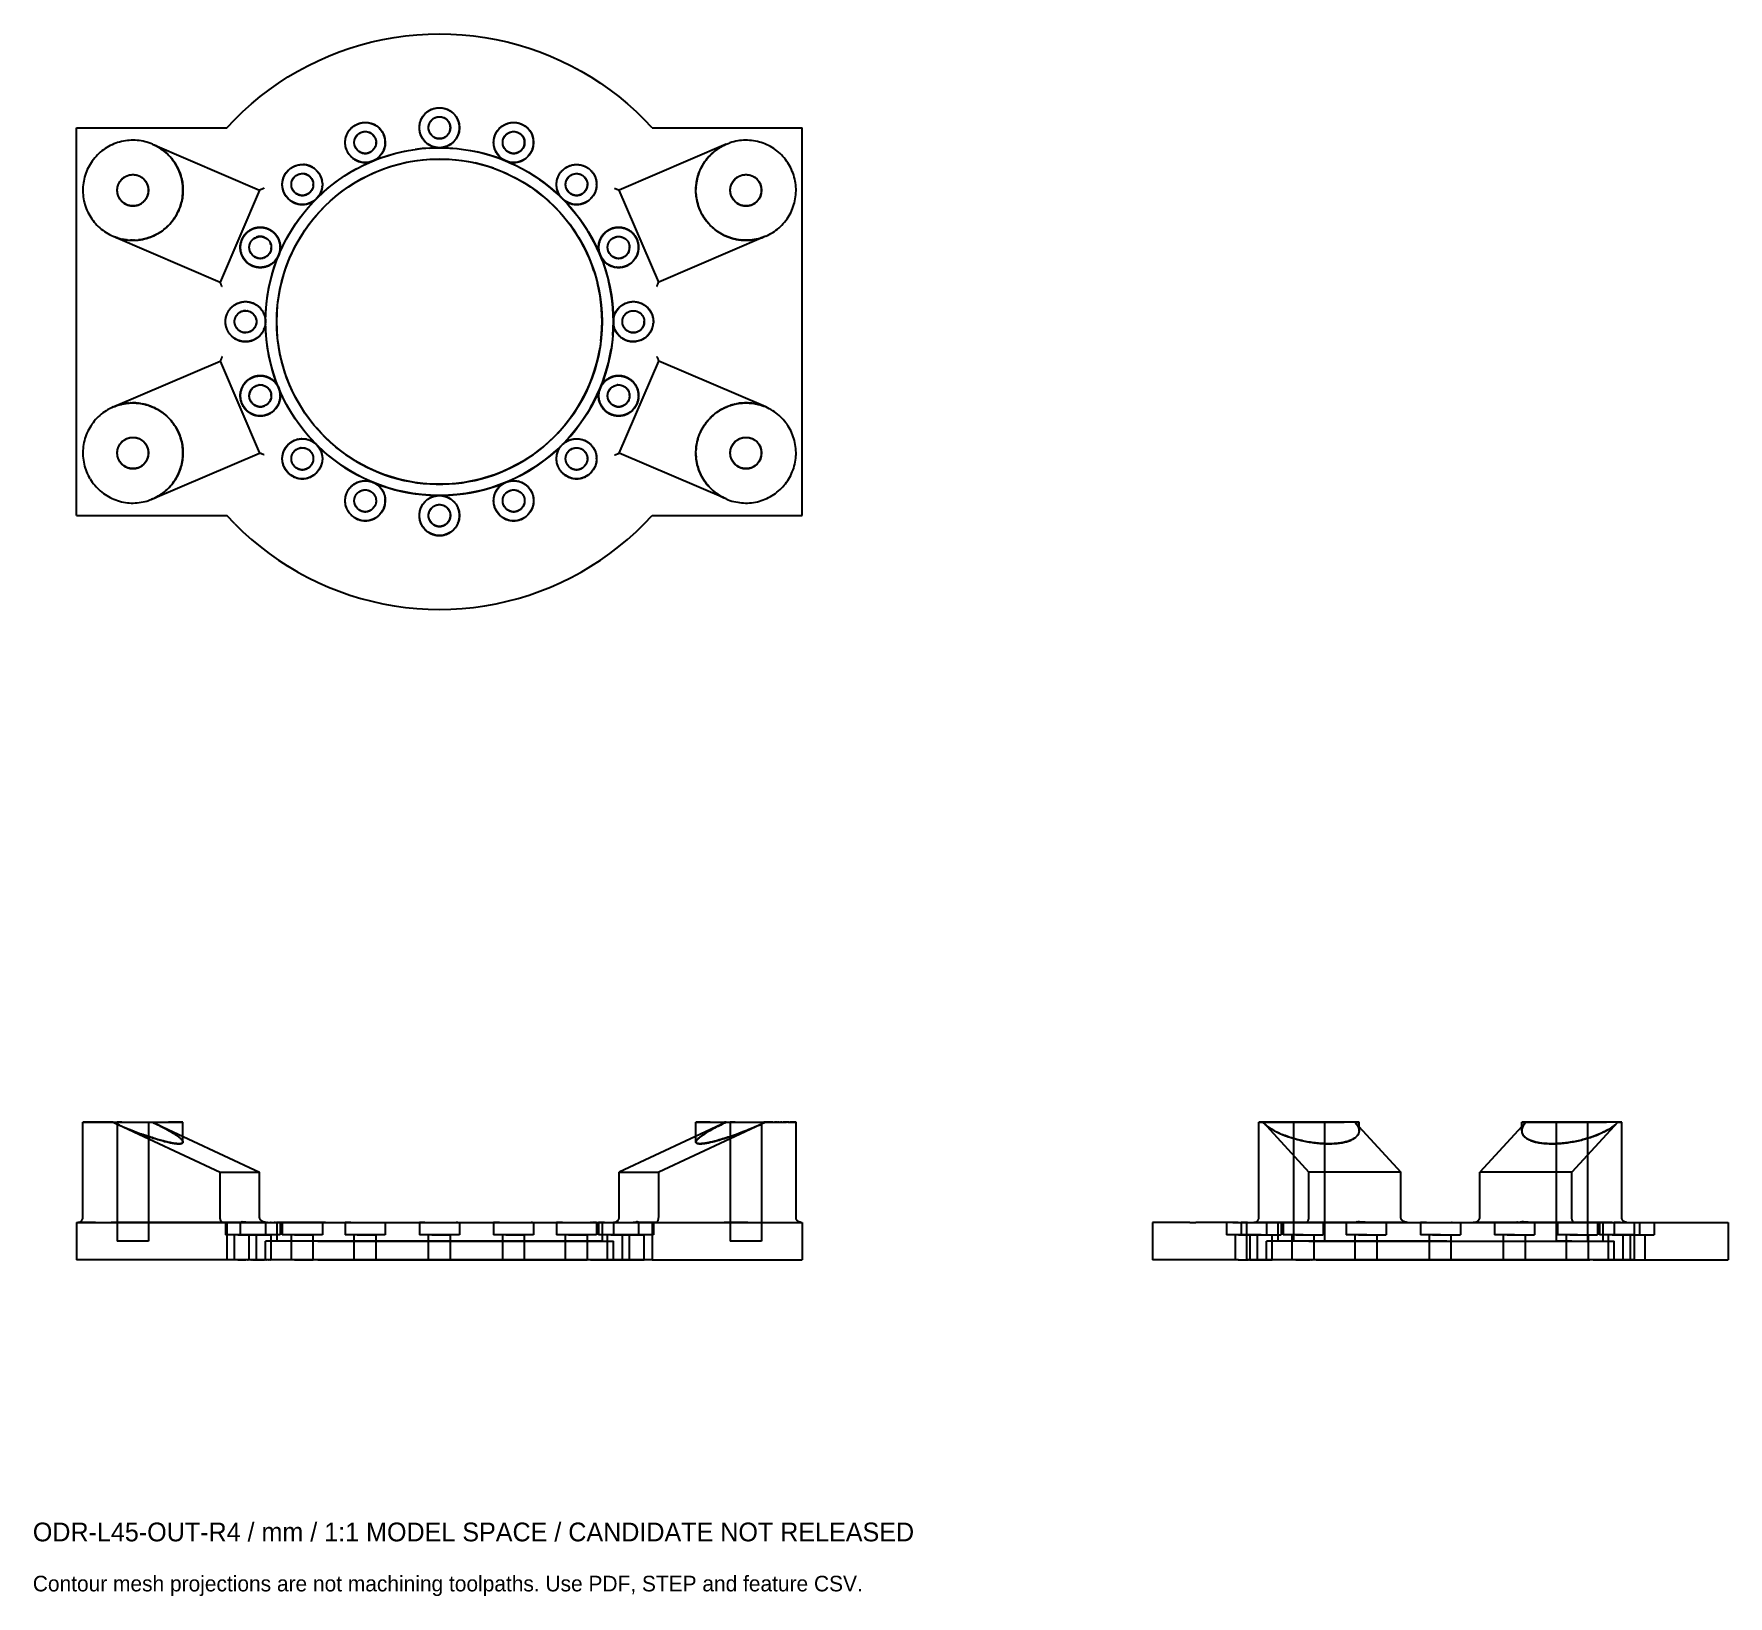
# Model space of a CAD drawing. Header units: millimetres. Extents: x -65 to 206, y -204 to 46.
import ezdxf

# ---------------------------------------------------------------- set-up
doc = ezdxf.new("R2010")
doc.units = ezdxf.units.MM
for name, color, linetype in [('FRONT_XZ', 7, 'Continuous'), ('SIDE_YZ', 7, 'Continuous'), ('TOP_XY', 7, 'Continuous')]:
    doc.layers.add(name, color=color, linetype=linetype)

msp = doc.modelspace()

# ---------------------------------------------------------------- texts
for s, height, p in [('ODR-L45-OUT-R4 / mm / 1:1 MODEL SPACE / CANDIDATE NOT RELEASED', 3, (-65, -195)), ('Contour mesh projections are not machining toolpaths. Use PDF, STEP and feature CSV.', 2.5, (-65, -203))]:
    msp.add_text(s, height=height).set_placement(p)

# ---------------------------------------------------------------- linework, layer by layer
for centre, radius in [((0, 31), 3.2), ((0, 31), 1.75), ((-11.86, 28.64), 3.2), ((-11.86, 28.64), 1.75), ((11.86, 28.64), 3.2), ((11.86, 28.64), 1.75), ((0, 0), 27.8), ((0, 0), 26), ((-21.92, 21.92), 3.2), ((21.92, 21.92), 3.2), ((-49, 21), 2.5), ((-21.92, 21.92), 1.75), ((21.92, 21.92), 1.75), ((49, 21), 2.5), ((-28.64, 11.86), 3.2), ((-28.64, 11.86), 1.75), ((28.64, 11.86), 3.2), ((28.64, 11.86), 1.75), ((-31, 0), 3.2), ((31, 0), 3.2), ((-31, 0), 1.75), ((31, 0), 1.75), ((-28.64, -11.86), 3.2), ((-28.64, -11.86), 1.75), ((28.64, -11.86), 3.2), ((28.64, -11.86), 1.75), ((-49, -21), 2.5), ((-21.92, -21.92), 3.2), ((21.92, -21.92), 3.2), ((49, -21), 2.5), ((-21.92, -21.92), 1.75), ((21.92, -21.92), 1.75), ((-11.86, -28.64), 3.2), ((-11.86, -28.64), 1.75), ((11.86, -28.64), 3.2), ((11.86, -28.64), 1.75), ((0, -31), 3.2), ((0, -31), 1.75)]:
    msp.add_circle(centre, radius)
at = {"layer": 'FRONT_XZ'}
for p, q in [((-57, -143.2), (-57, -128)), ((-56.99, -128), (-57, -128)), ((-57, -128), (-57, -128)), ((-57, -128), (-56.98, -128)), ((-56.97, -128), (-56.99, -128)), ((-56.98, -128), (-56.95, -128)), ((-56.93, -128), (-56.97, -128)), ((-56.95, -128), (-56.91, -128)), ((-56.88, -128), (-56.93, -128)), ((-56.91, -128), (-56.86, -128)), ((-56.82, -128), (-56.88, -128)), ((-56.86, -128), (-56.8, -128)), ((-56.75, -128), (-56.82, -128)), ((-56.8, -128), (-56.72, -128)), ((-56.66, -128), (-56.75, -128)), ((-56.72, -128), (-56.63, -128)), ((-56.57, -128), (-56.66, -128)), ((-56.63, -128), (-56.53, -128)), ((-56.46, -128), (-56.57, -128)), ((-56.53, -128), (-56.41, -128)), ((-56.34, -128), (-56.46, -128)), ((-56.41, -128), (-56.29, -128)), ((-56.2, -128), (-56.34, -128)), ((-56.29, -128), (-56.15, -128)), ((-56.06, -128), (-56.2, -128)), ((-56.15, -128), (-56, -128)), ((-55.9, -128), (-56.06, -128)), ((-56, -128), (-55.84, -128)), ((-55.74, -128), (-55.9, -128)), ((-55.84, -128), (-55.67, -128)), ((-55.56, -128), (-55.74, -128)), ((-55.67, -128), (-55.49, -128)), ((-55.37, -128), (-55.56, -128)), ((-55.49, -128), (-55.3, -128)), ((-55.18, -128), (-55.37, -128)), ((-55.3, -128), (-55.1, -128)), ((-54.97, -128), (-55.18, -128)), ((-55.1, -128), (-54.89, -128)), ((-54.75, -128), (-54.97, -128)), ((-54.89, -128), (-54.67, -128)), ((-54.53, -128), (-54.75, -128)), ((-54.67, -128), (-54.44, -128)), ((-54.29, -128), (-54.53, -128)), ((-54.44, -128), (-54.21, -128)), ((-54.05, -128), (-54.29, -128)), ((-54.21, -128), (-53.96, -128)), ((-53.8, -128), (-54.05, -128)), ((-53.96, -128), (-53.71, -128)), ((-53.54, -128), (-53.8, -128)), ((-53.71, -128), (-53.45, -128)), ((-53.28, -128), (-53.54, -128)), ((-53.45, -128), (-53.18, -128)), ((-53, -128), (-53.28, -128)), ((-53.18, -128), (-52.9, -128)), ((-52.73, -128), (-53, -128)), ((-52.9, -128), (-52.62, -128)), ((-52.44, -128), (-52.73, -128)), ((-52.62, -128), (-52.34, -128)), ((-52.15, -128), (-52.44, -128)), ((-52.34, -128), (-52.04, -128)), ((-52.15, -128), (-35.05, -136)), ((-52.15, -128), (-51.91, -128.11)), ((-52.15, -128), (-51.86, -128)), ((-52.15, -128), (-52.03, -128.06)), ((-52.04, -128), (-51.75, -128)), ((-52.03, -128.06), (-51.91, -128.11)), ((-51.91, -128.11), (-51.66, -128.23)), ((-51.91, -128.11), (-51.67, -128.22)), ((-51.86, -128), (-51.56, -128)), ((-51.75, -128), (-51.45, -128)), ((-51.67, -128.22), (-51.43, -128.33)), ((-51.66, -128.23), (-51.41, -128.34)), ((-51.56, -128), (-51.25, -128)), ((-51.49, -128), (-51.5, -128)), ((-51.5, -128), (-51.5, -128)), ((-51.5, -128), (-51.5, -147)), ((-51.48, -128), (-51.49, -128)), ((-51.47, -128), (-51.48, -128)), ((-51.45, -128), (-51.47, -128)), ((-51.45, -128), (-51.14, -128)), ((-51.43, -128), (-51.45, -128)), ((-51.4, -128), (-51.43, -128)), ((-51.43, -128.33), (-51.19, -128.44)), ((-51.16, -128.45), (-51.41, -128.34)), ((-51.37, -128), (-51.4, -128)), ((-51.34, -128), (-51.37, -128)), ((-51.3, -128), (-51.34, -128)), ((-51.26, -128), (-51.3, -128)), ((-51.22, -128), (-51.26, -128)), ((-51.25, -128), (-50.95, -128)), ((-51.17, -128), (-51.22, -128)), ((-51.19, -128.44), (-50.94, -128.55)), ((-51.12, -128), (-51.17, -128)), ((-51.16, -128.45), (-50.9, -128.56)), ((-51.14, -128), (-50.83, -128)), ((-51.07, -128), (-51.12, -128)), ((-51.01, -128), (-51.07, -128)), ((-50.95, -128), (-51.01, -128)), ((-50.89, -128), (-50.95, -128)), ((-50.95, -128), (-50.64, -128)), ((-50.94, -128.55), (-50.69, -128.66)), ((-50.9, -128.56), (-50.64, -128.68)), ((-50.82, -128), (-50.89, -128)), ((-50.83, -128), (-50.52, -128)), ((-50.75, -128), (-50.82, -128)), ((-50.75, -128), (-50.68, -128)), ((-50.69, -128.66), (-50.44, -128.76)), ((-50.68, -128), (-50.6, -128)), ((-50.64, -128), (-50.32, -128)), ((-50.64, -128.68), (-50.38, -128.79)), ((-50.6, -128), (-50.53, -128)), ((-50.53, -128), (-50.45, -128)), ((-50.52, -128), (-50.21, -128)), ((-50.45, -128), (-50.36, -128)), ((-50.44, -128.76), (-50.19, -128.87)), ((-50.38, -128.79), (-50.12, -128.9)), ((-50.36, -128), (-50.28, -128)), ((-50.32, -128), (-50.01, -128)), ((-50.28, -128), (-50.19, -128)), ((-50.21, -128), (-49.89, -128)), ((-50.19, -128), (-50.1, -128)), ((-50.19, -128.87), (-49.94, -128.97)), ((-50.12, -128.9), (-49.86, -129.01)), ((-50.1, -128), (-50.01, -128)), ((-50.01, -128), (-49.92, -128)), ((-50.01, -128), (-49.69, -128)), ((-49.94, -128.97), (-49.68, -129.08)), ((-49.92, -128), (-49.83, -128)), ((-49.89, -128), (-49.58, -128)), ((-49.86, -129.01), (-49.6, -129.11)), ((-49.83, -128), (-49.73, -128)), ((-49.73, -128), (-49.64, -128)), ((-49.69, -128), (-49.38, -128)), ((-49.68, -129.08), (-49.43, -129.18)), ((-49.64, -128), (-49.54, -128)), ((-49.6, -129.11), (-49.34, -129.22)), ((-49.58, -128), (-49.26, -128)), ((-49.54, -128), (-49.44, -128)), ((-49.44, -128), (-49.35, -128)), ((-49.43, -129.18), (-49.18, -129.28)), ((-49.38, -128), (-49.06, -128)), ((-49.35, -128), (-49.25, -128)), ((-49.34, -129.22), (-49.07, -129.33)), ((-49.26, -128), (-48.94, -128)), ((-49.25, -128), (-49.15, -128)), ((-49.18, -129.28), (-48.92, -129.39)), ((-49.15, -128), (-49.05, -128)), ((-49.07, -129.33), (-48.81, -129.43)), ((-49.06, -128), (-48.74, -128)), ((-49.05, -128), (-48.95, -128)), ((-48.95, -128), (-48.85, -128)), ((-48.94, -128), (-48.62, -128)), ((-48.92, -129.39), (-48.67, -129.49)), ((-48.85, -128), (-48.75, -128)), ((-48.81, -129.43), (-48.54, -129.53)), ((-48.75, -128), (-48.65, -128)), ((-48.74, -128), (-48.42, -128)), ((-48.67, -129.49), (-48.41, -129.58)), ((-48.65, -128), (-48.56, -128)), ((-48.62, -128), (-48.31, -128)), ((-48.56, -128), (-48.46, -128)), ((-48.54, -129.53), (-48.28, -129.63)), ((-48.46, -128), (-48.36, -128)), ((-48.42, -128), (-48.11, -128)), ((-48.41, -129.58), (-48.16, -129.68)), ((-48.36, -128), (-48.27, -128)), ((-48.31, -128), (-47.99, -128)), ((-48.28, -129.63), (-48.02, -129.73)), ((-48.27, -128), (-48.17, -128)), ((-48.17, -128), (-48.08, -128)), ((-48.16, -129.68), (-47.9, -129.77)), ((-48.11, -128), (-47.79, -128)), ((-48.08, -128), (-47.99, -128)), ((-48.02, -129.73), (-47.76, -129.83)), ((-47.99, -128), (-47.68, -128)), ((-47.99, -128), (-47.9, -128)), ((-47.9, -128), (-47.81, -128)), ((-47.9, -129.77), (-47.65, -129.87)), ((-47.81, -128), (-47.72, -128)), ((-47.79, -128), (-47.48, -128)), ((-47.76, -129.83), (-47.5, -129.92)), ((-47.72, -128), (-47.64, -128)), ((-47.68, -128), (-47.36, -128)), ((-47.65, -129.87), (-47.4, -129.96)), ((-47.64, -128), (-47.55, -128)), ((-47.55, -128), (-47.47, -128)), ((-47.5, -129.92), (-47.24, -130.02)), ((-47.48, -128), (-47.17, -128)), ((-47.47, -128), (-47.4, -128)), ((-47.4, -128), (-47.32, -128)), ((-47.15, -130.05), (-47.4, -129.96)), ((-47.36, -128), (-47.05, -128)), ((-47.32, -128), (-47.25, -128)), ((-47.25, -128), (-47.18, -128)), ((-47.18, -128), (-47.11, -128)), ((-47.17, -128), (-46.86, -128)), ((-47.11, -128), (-47.05, -128)), ((-47.05, -128), (-46.75, -128)), ((-47.05, -128), (-46.99, -128)), ((-46.99, -128), (-46.93, -128)), ((-46.93, -128), (-46.88, -128)), ((-46.88, -128), (-46.83, -128)), ((-46.86, -128), (-46.55, -128)), ((-46.83, -128), (-46.78, -128)), ((-46.78, -128), (-46.74, -128)), ((-46.75, -128), (-46.44, -128)), ((-46.74, -128), (-46.7, -128)), ((-46.7, -128), (-46.66, -128)), ((-46.66, -128), (-46.63, -128)), ((-46.63, -128), (-46.6, -128)), ((-46.6, -128), (-46.57, -128)), ((-46.57, -128), (-46.55, -128)), ((-46.55, -128), (-46.53, -128)), ((-46.55, -128), (-46.25, -128)), ((-46.53, -128), (-46.52, -128)), ((-46.52, -128), (-46.51, -128)), ((-46.51, -128), (-46.5, -128)), ((-46.5, -128), (-46.5, -128)), ((-46.5, -128), (-46.5, -147)), ((-46.44, -128), (-46.14, -128)), ((-46.25, -128), (-45.96, -128)), ((-46.14, -128), (-45.85, -128)), ((-45.96, -128), (-45.66, -128)), ((-45.85, -128), (-28.74, -136)), ((-45.85, -128), (-45.6, -128.12)), ((-45.85, -128), (-45.56, -128)), ((-45.85, -128), (-45.56, -128.14)), ((-45.66, -128), (-45.38, -128)), ((-45.6, -128.12), (-45.36, -128.23)), ((-45.56, -128), (-45.27, -128)), ((-45.56, -128.14), (-45.28, -128.27)), ((-45.38, -128), (-45.1, -128)), ((-45.36, -128.23), (-45.11, -128.36)), ((-45.28, -128.27), (-45, -128.41)), ((-45.27, -128), (-45, -128)), ((-45.11, -128.36), (-44.86, -128.48)), ((-45.1, -128), (-44.82, -128)), ((-45, -128), (-44.72, -128)), ((-44.74, -128.54), (-45, -128.41)), ((-44.86, -128.48), (-44.62, -128.6)), ((-44.82, -128), (-44.55, -128)), ((-44.74, -128.54), (-44.47, -128.67)), ((-44.72, -128), (-44.46, -128)), ((-44.62, -128.6), (-44.39, -128.72)), ((-44.55, -128), (-44.29, -128)), ((-44.47, -128.67), (-44.22, -128.8)), ((-44.46, -128), (-44.2, -128)), ((-44.39, -128.72), (-44.16, -128.83)), ((-44.29, -128), (-44.04, -128)), ((-44.22, -128.8), (-43.97, -128.94)), ((-44.2, -128), (-43.95, -128)), ((-44.16, -128.83), (-43.94, -128.95)), ((-44.04, -128), (-43.79, -128)), ((-43.97, -128.94), (-43.73, -129.06)), ((-43.95, -128), (-43.71, -128)), ((-43.94, -128.95), (-43.72, -129.07)), ((-43.79, -128), (-43.56, -128)), ((-43.73, -129.06), (-43.49, -129.19)), ((-43.72, -129.07), (-43.51, -129.18)), ((-43.71, -128), (-43.47, -128)), ((-43.56, -128), (-43.33, -128)), ((-43.51, -129.18), (-43.31, -129.3)), ((-43.49, -129.19), (-43.27, -129.32)), ((-43.47, -128), (-43.25, -128)), ((-43.11, -128), (-43.33, -128)), ((-43.31, -129.3), (-43.11, -129.41)), ((-43.27, -129.32), (-43.05, -129.44)), ((-43.25, -128), (-43.03, -128)), ((-42.9, -128), (-43.11, -128)), ((-43.11, -129.41), (-42.92, -129.52)), ((-43.05, -129.44), (-42.85, -129.56)), ((-43.03, -128), (-42.82, -128)), ((-42.92, -129.52), (-42.74, -129.63)), ((-42.7, -128), (-42.9, -128)), ((-42.85, -129.56), (-42.65, -129.68)), ((-42.82, -128), (-42.63, -128)), ((-42.74, -129.63), (-42.57, -129.73)), ((-42.51, -128), (-42.7, -128)), ((-42.65, -129.68), (-42.47, -129.8)), ((-42.63, -128), (-42.44, -128)), ((-42.57, -129.73), (-42.41, -129.84)), ((-42.33, -128), (-42.51, -128)), ((-42.47, -129.8), (-42.29, -129.91)), ((-42.44, -128), (-42.26, -128)), ((-42.41, -129.84), (-42.25, -129.94)), ((-42.16, -128), (-42.33, -128)), ((-42.29, -129.91), (-42.12, -130.02)), ((-42.26, -128), (-42.1, -128)), ((-42.1, -130.04), (-42.25, -129.94)), ((-42, -128), (-42.16, -128)), ((-42.1, -128), (-41.94, -128)), ((-41.85, -128), (-42, -128)), ((-41.94, -128), (-41.8, -128)), ((-41.71, -128), (-41.85, -128)), ((-41.8, -128), (-41.66, -128)), ((-41.59, -128), (-41.71, -128)), ((-41.66, -128), (-41.54, -128)), ((-41.47, -128), (-41.59, -128)), ((-41.54, -128), (-41.43, -128)), ((-41.37, -128), (-41.47, -128)), ((-41.43, -128), (-41.34, -128)), ((-41.28, -128), (-41.37, -128)), ((-41.34, -128), (-41.25, -128)), ((-41.2, -128), (-41.28, -128)), ((-41.25, -128), (-41.18, -128)), ((-41.14, -128), (-41.2, -128)), ((-41.18, -128), (-41.12, -128)), ((-41.09, -128), (-41.14, -128)), ((-41.12, -128), (-41.07, -128)), ((-41.05, -128), (-41.09, -128)), ((-41.07, -128), (-41.03, -128)), ((-41.02, -128), (-41.05, -128)), ((-41.03, -128), (-41.01, -128)), ((-41, -128), (-41.02, -128)), ((-41.01, -128), (-41, -128)), ((-41, -131.16), (-41, -128)), ((-41, -128), (-41, -128)), ((45.85, -128), (28.74, -136)), ((52.15, -128), (35.05, -136)), ((41, -131.16), (41, -128)), ((41.01, -128), (41, -128)), ((41, -128), (41, -128)), ((41, -128), (41.02, -128)), ((41, -131.15), (41, -128)), ((41.03, -128), (41.01, -128)), ((41.02, -128), (41.05, -128)), ((41.07, -128), (41.03, -128)), ((41.05, -128), (41.09, -128)), ((41.12, -128), (41.07, -128)), ((41.09, -128), (41.14, -128)), ((41.18, -128), (41.12, -128)), ((41.14, -128), (41.2, -128)), ((41.25, -128), (41.18, -128)), ((41.2, -128), (41.28, -128)), ((41.34, -128), (41.25, -128)), ((41.28, -128), (41.37, -128)), ((41.43, -128), (41.34, -128)), ((41.37, -128), (41.47, -128)), ((41.54, -128), (41.43, -128)), ((41.47, -128), (41.59, -128)), ((41.66, -128), (41.54, -128)), ((41.59, -128), (41.71, -128)), ((41.8, -128), (41.66, -128)), ((41.71, -128), (41.85, -128)), ((41.94, -128), (41.8, -128)), ((41.85, -128), (42, -128)), ((42.1, -128), (41.94, -128)), ((42, -128), (42.16, -128)), ((42.16, -130), (42.01, -130.1)), ((42.26, -128), (42.1, -128)), ((42.14, -130.01), (42.27, -129.93)), ((42.16, -128), (42.33, -128)), ((42.33, -129.89), (42.16, -130)), ((42.44, -128), (42.26, -128)), ((42.41, -129.84), (42.27, -129.93)), ((42.33, -128), (42.51, -128)), ((42.51, -129.77), (42.33, -129.89)), ((42.56, -129.74), (42.41, -129.84)), ((42.63, -128), (42.44, -128)), ((42.51, -128), (42.7, -128)), ((42.69, -129.66), (42.51, -129.77)), ((42.71, -129.65), (42.56, -129.74)), ((42.82, -128), (42.63, -128)), ((42.89, -129.54), (42.69, -129.66)), ((42.7, -128), (42.9, -128)), ((42.87, -129.55), (42.71, -129.65)), ((43.03, -128), (42.82, -128)), ((43.03, -129.46), (42.87, -129.55)), ((43.09, -129.42), (42.89, -129.54)), ((42.9, -128), (43.11, -128)), ((43.25, -128), (43.03, -128)), ((43.2, -129.36), (43.03, -129.46)), ((43.31, -129.3), (43.09, -129.42)), ((43.11, -128), (43.33, -128)), ((43.37, -129.26), (43.2, -129.36)), ((43.25, -128), (43.47, -128)), ((43.53, -129.17), (43.31, -129.3)), ((43.33, -128), (43.56, -128)), ((43.56, -129.16), (43.37, -129.26)), ((43.47, -128), (43.71, -128)), ((43.76, -129.05), (43.53, -129.17)), ((43.56, -128), (43.79, -128)), ((43.74, -129.06), (43.56, -129.16)), ((43.71, -128), (43.95, -128)), ((43.93, -128.95), (43.74, -129.06)), ((43.99, -128.92), (43.76, -129.05)), ((43.79, -128), (44.04, -128)), ((44.13, -128.85), (43.93, -128.95)), ((43.95, -128), (44.2, -128)), ((44.24, -128.79), (43.99, -128.92)), ((44.04, -128), (44.29, -128)), ((44.33, -128.74), (44.13, -128.85)), ((44.2, -128), (44.46, -128)), ((44.49, -128.66), (44.24, -128.79)), ((44.29, -128), (44.55, -128)), ((44.54, -128.64), (44.33, -128.74)), ((44.46, -128), (44.72, -128)), ((44.75, -128.53), (44.49, -128.66)), ((44.75, -128.53), (44.54, -128.64)), ((44.55, -128), (44.82, -128)), ((44.72, -128), (45, -128)), ((44.75, -128.53), (45.02, -128.4)), ((44.96, -128.43), (44.75, -128.53)), ((44.82, -128), (45.1, -128)), ((45.18, -128.32), (44.96, -128.43)), ((45, -128), (45.27, -128)), ((45.29, -128.27), (45.02, -128.4)), ((45.1, -128), (45.38, -128)), ((45.4, -128.21), (45.18, -128.32)), ((45.27, -128), (45.56, -128)), ((45.57, -128.13), (45.29, -128.27)), ((45.38, -128), (45.66, -128)), ((45.62, -128.11), (45.4, -128.21)), ((45.85, -128), (45.56, -128)), ((45.85, -128), (45.57, -128.13)), ((45.85, -128), (45.62, -128.11)), ((45.66, -128), (45.96, -128)), ((45.85, -128), (46.14, -128)), ((45.96, -128), (46.25, -128)), ((46.14, -128), (46.44, -128)), ((46.25, -128), (46.55, -128)), ((46.44, -128), (46.75, -128)), ((46.51, -128), (46.5, -128)), ((46.5, -128), (46.5, -128)), ((46.5, -128), (46.5, -147)), ((46.52, -128), (46.51, -128)), ((46.53, -128), (46.52, -128)), ((46.55, -128), (46.53, -128)), ((46.57, -128), (46.55, -128)), ((46.55, -128), (46.86, -128)), ((46.6, -128), (46.57, -128)), ((46.63, -128), (46.6, -128)), ((46.66, -128), (46.63, -128)), ((46.7, -128), (46.66, -128)), ((46.74, -128), (46.7, -128)), ((46.78, -128), (46.74, -128)), ((46.75, -128), (47.05, -128)), ((46.83, -128), (46.78, -128)), ((46.88, -128), (46.83, -128)), ((46.86, -128), (47.17, -128)), ((46.93, -128), (46.88, -128)), ((46.99, -128), (46.93, -128)), ((47.05, -128), (46.99, -128)), ((47.3, -130), (46.99, -130.1)), ((47.05, -128), (47.36, -128)), ((47.11, -128), (47.05, -128)), ((47.18, -128), (47.11, -128)), ((47.17, -128), (47.48, -128)), ((47.25, -128), (47.18, -128)), ((47.25, -128), (47.32, -128)), ((47.25, -130.01), (47.49, -129.93)), ((47.6, -129.89), (47.3, -130)), ((47.32, -128), (47.4, -128)), ((47.36, -128), (47.68, -128)), ((47.4, -128), (47.47, -128)), ((47.47, -128), (47.55, -128)), ((47.48, -128), (47.79, -128)), ((47.74, -129.84), (47.49, -129.93)), ((47.55, -128), (47.64, -128)), ((47.91, -129.77), (47.6, -129.89)), ((47.64, -128), (47.72, -128)), ((47.68, -128), (47.99, -128)), ((47.72, -128), (47.81, -128)), ((47.99, -129.74), (47.74, -129.84)), ((47.79, -128), (48.11, -128)), ((47.81, -128), (47.9, -128)), ((47.9, -128), (47.99, -128)), ((48.21, -129.66), (47.91, -129.77)), ((47.99, -128), (48.31, -128)), ((47.99, -128), (48.08, -128)), ((48.24, -129.65), (47.99, -129.74)), ((48.08, -128), (48.17, -128)), ((48.11, -128), (48.42, -128)), ((48.17, -128), (48.27, -128)), ((48.52, -129.54), (48.21, -129.66)), ((48.49, -129.55), (48.24, -129.65)), ((48.27, -128), (48.36, -128)), ((48.31, -128), (48.62, -128)), ((48.36, -128), (48.46, -128)), ((48.42, -128), (48.74, -128)), ((48.46, -128), (48.56, -128)), ((48.74, -129.46), (48.49, -129.55)), ((48.83, -129.42), (48.52, -129.54)), ((48.56, -128), (48.65, -128)), ((48.62, -128), (48.94, -128)), ((48.65, -128), (48.75, -128)), ((48.74, -128), (49.06, -128)), ((48.99, -129.36), (48.74, -129.46)), ((48.75, -128), (48.85, -128)), ((49.14, -129.3), (48.83, -129.42)), ((48.85, -128), (48.95, -128)), ((48.94, -128), (49.26, -128)), ((48.95, -128), (49.05, -128)), ((49.24, -129.26), (48.99, -129.36)), ((49.05, -128), (49.15, -128)), ((49.06, -128), (49.38, -128)), ((49.45, -129.17), (49.14, -129.3)), ((49.15, -128), (49.25, -128)), ((49.49, -129.16), (49.24, -129.26)), ((49.25, -128), (49.35, -128)), ((49.26, -128), (49.58, -128)), ((49.35, -128), (49.44, -128)), ((49.38, -128), (49.69, -128)), ((49.44, -128), (49.54, -128)), ((49.76, -129.05), (49.45, -129.17)), ((49.74, -129.06), (49.49, -129.16)), ((49.54, -128), (49.64, -128)), ((49.58, -128), (49.89, -128)), ((49.64, -128), (49.73, -128)), ((49.69, -128), (50.01, -128)), ((49.73, -128), (49.83, -128)), ((49.99, -128.95), (49.74, -129.06)), ((50.07, -128.92), (49.76, -129.05)), ((49.83, -128), (49.92, -128)), ((49.89, -128), (50.21, -128)), ((49.92, -128), (50.01, -128)), ((50.24, -128.85), (49.99, -128.95)), ((50.01, -128), (50.1, -128)), ((50.01, -128), (50.32, -128)), ((50.37, -128.79), (50.07, -128.92)), ((50.1, -128), (50.19, -128)), ((50.19, -128), (50.28, -128)), ((50.21, -128), (50.52, -128)), ((50.49, -128.74), (50.24, -128.85)), ((50.28, -128), (50.36, -128)), ((50.32, -128), (50.64, -128)), ((50.36, -128), (50.45, -128)), ((50.68, -128.66), (50.37, -128.79)), ((50.45, -128), (50.53, -128)), ((50.73, -128.64), (50.49, -128.74)), ((50.52, -128), (50.83, -128)), ((50.53, -128), (50.6, -128)), ((50.6, -128), (50.68, -128)), ((50.64, -128), (50.95, -128)), ((50.68, -128), (50.75, -128)), ((50.98, -128.53), (50.68, -128.66)), ((50.98, -128.53), (50.73, -128.64)), ((50.75, -128), (50.82, -128)), ((50.82, -128), (50.89, -128)), ((50.83, -128), (51.14, -128)), ((50.89, -128), (50.95, -128)), ((50.95, -128), (51.01, -128)), ((50.95, -128), (51.25, -128)), ((50.98, -128.53), (51.28, -128.4)), ((51.22, -128.43), (50.98, -128.53)), ((51.01, -128), (51.07, -128)), ((51.07, -128), (51.12, -128)), ((51.12, -128), (51.17, -128)), ((51.14, -128), (51.45, -128)), ((51.17, -128), (51.22, -128)), ((51.22, -128), (51.26, -128)), ((51.46, -128.32), (51.22, -128.43)), ((51.25, -128), (51.56, -128)), ((51.26, -128), (51.3, -128)), ((51.57, -128.27), (51.28, -128.4)), ((51.3, -128), (51.34, -128)), ((51.34, -128), (51.37, -128)), ((51.37, -128), (51.4, -128)), ((51.4, -128), (51.43, -128)), ((51.43, -128), (51.45, -128)), ((51.45, -128), (51.75, -128)), ((51.45, -128), (51.47, -128)), ((51.69, -128.21), (51.46, -128.32)), ((51.47, -128), (51.48, -128)), ((51.48, -128), (51.49, -128)), ((51.49, -128), (51.5, -128)), ((51.5, -128), (51.5, -128)), ((51.5, -128), (51.5, -147)), ((51.56, -128), (51.86, -128)), ((51.86, -128.13), (51.57, -128.27)), ((51.92, -128.11), (51.69, -128.21)), ((51.75, -128), (52.04, -128)), ((52.15, -128), (51.86, -128)), ((52.15, -128), (51.86, -128.13)), ((52.15, -128), (51.92, -128.11)), ((52.04, -128), (52.34, -128)), ((52.44, -128), (52.15, -128)), ((52.34, -128), (52.62, -128)), ((52.73, -128), (52.44, -128)), ((52.62, -128), (52.9, -128)), ((53, -128), (52.73, -128)), ((52.9, -128), (53.18, -128)), ((53.28, -128), (53, -128)), ((53.18, -128), (53.45, -128)), ((53.28, -128), (53.54, -128)), ((53.45, -128), (53.71, -128)), ((53.8, -128), (53.54, -128)), ((53.96, -128), (53.71, -128)), ((53.8, -128), (54.05, -128)), ((53.96, -128), (54.21, -128)), ((54.29, -128), (54.05, -128)), ((54.21, -128), (54.44, -128)), ((54.29, -128), (54.53, -128)), ((54.44, -128), (54.67, -128)), ((54.75, -128), (54.53, -128)), ((54.67, -128), (54.89, -128)), ((54.75, -128), (54.97, -128)), ((54.89, -128), (55.1, -128)), ((55.18, -128), (54.97, -128)), ((55.1, -128), (55.3, -128)), ((55.37, -128), (55.18, -128)), ((55.3, -128), (55.49, -128)), ((55.56, -128), (55.37, -128)), ((55.67, -128), (55.49, -128)), ((55.74, -128), (55.56, -128)), ((55.67, -128), (55.84, -128)), ((55.9, -128), (55.74, -128)), ((55.84, -128), (56, -128)), ((55.9, -128), (56.06, -128)), ((56, -128), (56.15, -128)), ((56.2, -128), (56.06, -128)), ((56.15, -128), (56.29, -128)), ((56.34, -128), (56.2, -128)), ((56.41, -128), (56.29, -128)), ((56.34, -128), (56.46, -128)), ((56.41, -128), (56.53, -128)), ((56.57, -128), (56.46, -128)), ((56.53, -128), (56.63, -128)), ((56.66, -128), (56.57, -128)), ((56.72, -128), (56.63, -128)), ((56.66, -128), (56.75, -128)), ((56.72, -128), (56.8, -128)), ((56.82, -128), (56.75, -128)), ((56.86, -128), (56.8, -128)), ((56.88, -128), (56.82, -128)), ((56.86, -128), (56.91, -128)), ((56.93, -128), (56.88, -128)), ((56.91, -128), (56.95, -128)), ((56.93, -128), (56.97, -128)), ((56.95, -128), (56.98, -128)), ((56.99, -128), (56.97, -128)), ((56.98, -128), (57, -128)), ((57, -128), (56.99, -128)), ((57, -143.2), (57, -128)), ((57, -128), (57, -128)), ((-47.24, -130.02), (-46.98, -130.11)), ((-46.91, -130.13), (-47.15, -130.05)), ((-46.98, -130.11), (-46.73, -130.2)), ((-46.66, -130.22), (-46.91, -130.13)), ((-46.73, -130.2), (-46.48, -130.28)), ((-46.42, -130.3), (-46.66, -130.22)), ((-46.48, -130.28), (-46.23, -130.37)), ((-46.18, -130.38), (-46.42, -130.3)), ((-46.23, -130.37), (-45.98, -130.45)), ((-45.94, -130.46), (-46.18, -130.38)), ((-45.98, -130.45), (-45.74, -130.53)), ((-45.71, -130.54), (-45.94, -130.46)), ((-45.74, -130.53), (-45.5, -130.6)), ((-45.48, -130.61), (-45.71, -130.54)), ((-45.5, -130.6), (-45.26, -130.67)), ((-45.25, -130.68), (-45.48, -130.61)), ((-45.26, -130.67), (-45.03, -130.74)), ((-45.03, -130.75), (-45.25, -130.68)), ((-45.03, -130.74), (-44.8, -130.81)), ((-44.81, -130.81), (-45.03, -130.75)), ((-44.59, -130.87), (-44.81, -130.81)), ((-44.8, -130.81), (-44.58, -130.88)), ((-44.38, -130.93), (-44.59, -130.87)), ((-44.58, -130.88), (-44.36, -130.94)), ((-44.18, -130.99), (-44.38, -130.93)), ((-44.36, -130.94), (-44.15, -130.99)), ((-43.98, -131.04), (-44.18, -130.99)), ((-44.15, -130.99), (-43.94, -131.05)), ((-43.78, -131.09), (-43.98, -131.04)), ((-43.94, -131.05), (-43.74, -131.1)), ((-43.59, -131.14), (-43.78, -131.09)), ((-43.74, -131.1), (-43.55, -131.15)), ((-43.41, -131.18), (-43.59, -131.14)), ((-43.55, -131.15), (-43.36, -131.19)), ((-43.23, -131.22), (-43.41, -131.18)), ((-43.36, -131.19), (-43.17, -131.23)), ((-43.05, -131.26), (-43.23, -131.22)), ((-43.17, -131.23), (-42.99, -131.27)), ((-42.89, -131.29), (-43.05, -131.26)), ((-42.99, -131.27), (-42.82, -131.3)), ((-42.72, -131.32), (-42.89, -131.29)), ((-42.82, -131.3), (-42.66, -131.33)), ((-42.57, -131.35), (-42.72, -131.32)), ((-42.66, -131.33), (-42.5, -131.36)), ((-42.42, -131.37), (-42.57, -131.35)), ((-42.5, -131.36), (-42.35, -131.38)), ((-42.28, -131.39), (-42.42, -131.37)), ((-42.35, -131.38), (-42.21, -131.4)), ((-42.14, -131.41), (-42.28, -131.39)), ((-42.21, -131.4), (-42.07, -131.41)), ((-42.02, -131.42), (-42.14, -131.41)), ((-42.12, -130.02), (-41.97, -130.13)), ((-41.96, -130.14), (-42.1, -130.04)), ((-42.07, -131.41), (-41.94, -131.43)), ((-41.9, -131.43), (-42.02, -131.42)), ((-41.97, -130.13), (-41.82, -130.24)), ((-41.83, -130.23), (-41.96, -130.14)), ((-41.94, -131.43), (-41.82, -131.43)), ((-41.78, -131.44), (-41.9, -131.43)), ((-41.71, -130.32), (-41.83, -130.23)), ((-41.82, -130.24), (-41.69, -130.34)), ((-41.82, -131.43), (-41.71, -131.44)), ((-41.68, -131.44), (-41.78, -131.44)), ((-41.6, -130.41), (-41.71, -130.32)), ((-41.71, -131.44), (-41.61, -131.44)), ((-41.69, -130.34), (-41.57, -130.44)), ((-41.58, -131.44), (-41.68, -131.44)), ((-41.61, -131.44), (-41.51, -131.44)), ((-41.5, -130.49), (-41.6, -130.41)), ((-41.49, -131.43), (-41.58, -131.44)), ((-41.57, -130.44), (-41.46, -130.53)), ((-41.51, -131.44), (-41.42, -131.43)), ((-41.4, -130.58), (-41.5, -130.49)), ((-41.4, -131.43), (-41.49, -131.43)), ((-41.46, -130.53), (-41.36, -130.62)), ((-41.42, -131.43), (-41.34, -131.42)), ((-41.32, -130.66), (-41.4, -130.58)), ((-41.33, -131.41), (-41.4, -131.43)), ((-41.36, -130.62), (-41.27, -130.7)), ((-41.34, -131.42), (-41.27, -131.4)), ((-41.26, -131.4), (-41.33, -131.41)), ((-41.24, -130.73), (-41.32, -130.66)), ((-41.27, -130.7), (-41.2, -130.78)), ((-41.27, -131.4), (-41.2, -131.38)), ((-41.2, -131.38), (-41.26, -131.4)), ((-41.18, -130.8), (-41.24, -130.73)), ((-41.2, -130.78), (-41.15, -130.84)), ((-41.2, -131.38), (-41.15, -131.36)), ((-41.15, -131.36), (-41.2, -131.38)), ((-41.13, -130.87), (-41.18, -130.8)), ((-41.15, -130.84), (-41.1, -130.9)), ((-41.15, -131.36), (-41.1, -131.34)), ((-41.1, -131.34), (-41.15, -131.36)), ((-41.08, -130.94), (-41.13, -130.87)), ((-41.1, -130.9), (-41.07, -130.96)), ((-41.1, -131.34), (-41.07, -131.31)), ((-41.06, -131.31), (-41.1, -131.34)), ((-41.05, -131), (-41.08, -130.94)), ((-41.07, -130.96), (-41.04, -131.01)), ((-41.07, -131.31), (-41.04, -131.27)), ((-41.04, -131.28), (-41.06, -131.31)), ((-41.02, -131.06), (-41.05, -131)), ((-41.04, -131.01), (-41.02, -131.06)), ((-41.04, -131.27), (-41.02, -131.24)), ((-41.02, -131.24), (-41.04, -131.28)), ((-41.01, -131.11), (-41.02, -131.06)), ((-41.02, -131.06), (-41, -131.11)), ((-41.02, -131.24), (-41, -131.2)), ((-41, -131.2), (-41.02, -131.24)), ((-41, -131.16), (-41.01, -131.11)), ((-41, -131.11), (-41, -131.14)), ((-41, -131.14), (-41, -131.16)), ((-41, -131.2), (-41, -131.16)), ((-41, -131.16), (-41, -131.2)), ((41.02, -131.07), (41, -131.12)), ((41, -131.15), (41.01, -131.11)), ((41, -131.12), (41, -131.16)), ((41, -131.19), (41, -131.15)), ((41, -131.16), (41, -131.2)), ((41.01, -131.23), (41, -131.19)), ((41, -131.2), (41.02, -131.24)), ((41.01, -131.11), (41.02, -131.06)), ((41.03, -131.27), (41.01, -131.23)), ((41.02, -131.06), (41.04, -131.01)), ((41.03, -131.02), (41.02, -131.07)), ((41.02, -131.24), (41.04, -131.28)), ((41.06, -130.97), (41.03, -131.02)), ((41.06, -131.3), (41.03, -131.27)), ((41.04, -131.01), (41.07, -130.95)), ((41.04, -131.28), (41.06, -131.31)), ((41.1, -130.91), (41.06, -130.97)), ((41.09, -131.33), (41.06, -131.3)), ((41.06, -131.31), (41.1, -131.33)), ((41.07, -130.95), (41.11, -130.9)), ((41.13, -131.35), (41.09, -131.33)), ((41.16, -130.83), (41.1, -130.91)), ((41.1, -131.33), (41.14, -131.36)), ((41.11, -130.9), (41.15, -130.84)), ((41.18, -131.38), (41.13, -131.35)), ((41.14, -131.36), (41.19, -131.38)), ((41.15, -130.84), (41.2, -130.78)), ((41.22, -130.76), (41.16, -130.83)), ((41.24, -131.39), (41.18, -131.38)), ((41.19, -131.38), (41.25, -131.4)), ((41.2, -130.78), (41.26, -130.71)), ((41.3, -130.67), (41.22, -130.76)), ((41.3, -131.41), (41.24, -131.39)), ((41.25, -131.4), (41.32, -131.41)), ((41.26, -130.71), (41.33, -130.64)), ((41.39, -130.59), (41.3, -130.67)), ((41.37, -131.42), (41.3, -131.41)), ((41.32, -131.41), (41.39, -131.42)), ((41.33, -130.64), (41.41, -130.57)), ((41.45, -131.43), (41.37, -131.42)), ((41.49, -130.5), (41.39, -130.59)), ((41.39, -131.42), (41.47, -131.43)), ((41.41, -130.57), (41.49, -130.5)), ((41.54, -131.44), (41.45, -131.43)), ((41.47, -131.43), (41.56, -131.44)), ((41.61, -130.4), (41.49, -130.5)), ((41.49, -130.5), (41.58, -130.43)), ((41.63, -131.44), (41.54, -131.44)), ((41.56, -131.44), (41.66, -131.44)), ((41.58, -130.43), (41.68, -130.35)), ((41.73, -130.31), (41.61, -130.4)), ((41.74, -131.44), (41.63, -131.44)), ((41.66, -131.44), (41.76, -131.44)), ((41.68, -130.35), (41.78, -130.27)), ((41.86, -130.21), (41.73, -130.31)), ((41.84, -131.43), (41.74, -131.44)), ((41.76, -131.44), (41.87, -131.43)), ((41.78, -130.27), (41.89, -130.19)), ((41.96, -131.42), (41.84, -131.43)), ((42.01, -130.1), (41.86, -130.21)), ((41.87, -131.43), (41.99, -131.42)), ((41.89, -130.19), (42.01, -130.1)), ((42.08, -131.41), (41.96, -131.42)), ((41.99, -131.42), (42.12, -131.41)), ((42.01, -130.1), (42.14, -130.01)), ((42.21, -131.4), (42.08, -131.41)), ((42.12, -131.41), (42.25, -131.39)), ((42.35, -131.38), (42.21, -131.4)), ((42.25, -131.39), (42.38, -131.38)), ((42.49, -131.36), (42.35, -131.38)), ((42.38, -131.38), (42.53, -131.35)), ((42.64, -131.33), (42.49, -131.36)), ((42.53, -131.35), (42.68, -131.33)), ((42.8, -131.31), (42.64, -131.33)), ((42.68, -131.33), (42.84, -131.3)), ((42.96, -131.28), (42.8, -131.31)), ((42.84, -131.3), (43, -131.27)), ((43.12, -131.24), (42.96, -131.28)), ((43, -131.27), (43.17, -131.23)), ((43.3, -131.2), (43.12, -131.24)), ((43.17, -131.23), (43.34, -131.19)), ((43.48, -131.16), (43.3, -131.2)), ((43.34, -131.19), (43.52, -131.15)), ((43.66, -131.12), (43.48, -131.16)), ((43.52, -131.15), (43.71, -131.11)), ((43.85, -131.07), (43.66, -131.12)), ((43.71, -131.11), (43.9, -131.06)), ((44.04, -131.02), (43.85, -131.07)), ((43.9, -131.06), (44.09, -131.01)), ((44.24, -130.97), (44.04, -131.02)), ((44.09, -131.01), (44.3, -130.95)), ((44.47, -130.91), (44.24, -130.97)), ((44.3, -130.95), (44.5, -130.9)), ((44.73, -130.83), (44.47, -130.91)), ((44.5, -130.9), (44.71, -130.84)), ((44.71, -130.84), (44.92, -130.78)), ((44.99, -130.76), (44.73, -130.83)), ((44.92, -130.78), (45.14, -130.71)), ((45.27, -130.67), (44.99, -130.76)), ((45.14, -130.71), (45.36, -130.64)), ((45.54, -130.59), (45.27, -130.67)), ((45.36, -130.64), (45.59, -130.57)), ((45.82, -130.5), (45.54, -130.59)), ((45.59, -130.57), (45.82, -130.5)), ((46.11, -130.4), (45.82, -130.5)), ((45.82, -130.5), (46.05, -130.43)), ((46.05, -130.43), (46.28, -130.35)), ((46.4, -130.31), (46.11, -130.4)), ((46.28, -130.35), (46.52, -130.27)), ((46.7, -130.21), (46.4, -130.31)), ((46.52, -130.27), (46.76, -130.19)), ((46.99, -130.1), (46.7, -130.21)), ((46.76, -130.19), (47, -130.1)), ((47, -130.1), (47.25, -130.01)), ((-35.05, -143.2), (-35.05, -136)), ((-35.05, -136), (-28.74, -136)), ((-28.74, -143.2), (-28.74, -136)), ((28.74, -143.2), (28.74, -136)), ((28.74, -136), (35.05, -136)), ((35.05, -143.2), (35.05, -136)), ((-57.09, -143.56), (-57.07, -143.53)), ((-57.07, -143.53), (-57.06, -143.51)), ((-57.06, -143.51), (-57.05, -143.48)), ((-57.05, -143.48), (-57.04, -143.45)), ((-57.04, -143.45), (-57.03, -143.42)), ((-57.03, -143.42), (-57.02, -143.39)), ((-57.02, -143.39), (-57.01, -143.36)), ((-57.01, -143.33), (-57, -143.29)), ((-57.01, -143.36), (-57.01, -143.33)), ((-57, -143.2), (-57, -143.23)), ((-57, -143.26), (-57, -143.23)), ((-57, -143.29), (-57, -143.26)), ((-35.05, -143.22), (-35.05, -143.2)), ((-35.05, -143.24), (-35.05, -143.22)), ((-35.04, -143.26), (-35.05, -143.24)), ((-35.04, -143.28), (-35.04, -143.26)), ((-35.04, -143.3), (-35.04, -143.28)), ((-35.04, -143.32), (-35.04, -143.3)), ((-35.04, -143.35), (-35.04, -143.32)), ((-35.04, -143.37), (-35.04, -143.35)), ((-35.03, -143.39), (-35.04, -143.37)), ((-35.03, -143.41), (-35.03, -143.39)), ((-35.03, -143.43), (-35.03, -143.41)), ((-35.03, -143.43), (-35.03, -143.41)), ((-35.02, -143.45), (-35.03, -143.43)), ((-35.02, -143.45), (-35.03, -143.43)), ((-35.02, -143.47), (-35.02, -143.45)), ((-35.02, -143.49), (-35.02, -143.47)), ((-35.01, -143.51), (-35.02, -143.49)), ((-35.01, -143.53), (-35.01, -143.51)), ((-35, -143.56), (-35.01, -143.53)), ((-28.74, -143.22), (-28.74, -143.2)), ((-28.74, -143.24), (-28.74, -143.22)), ((-28.74, -143.26), (-28.74, -143.24)), ((-28.74, -143.28), (-28.74, -143.26)), ((-28.73, -143.3), (-28.74, -143.28)), ((-28.73, -143.32), (-28.73, -143.3)), ((-28.73, -143.35), (-28.73, -143.32)), ((-28.72, -143.37), (-28.73, -143.35)), ((-28.71, -143.39), (-28.72, -143.37)), ((-28.71, -143.41), (-28.71, -143.39)), ((-28.7, -143.43), (-28.71, -143.41)), ((-28.69, -143.45), (-28.7, -143.43)), ((-28.68, -143.47), (-28.69, -143.45)), ((-28.67, -143.49), (-28.68, -143.47)), ((-28.66, -143.51), (-28.67, -143.49)), ((-28.65, -143.53), (-28.66, -143.51)), ((-28.63, -143.56), (-28.65, -143.53)), ((28.63, -143.56), (28.65, -143.53)), ((28.65, -143.53), (28.66, -143.51)), ((28.66, -143.51), (28.67, -143.49)), ((28.67, -143.49), (28.68, -143.47)), ((28.68, -143.47), (28.69, -143.45)), ((28.69, -143.45), (28.7, -143.43)), ((28.7, -143.43), (28.71, -143.41)), ((28.71, -143.39), (28.72, -143.37)), ((28.71, -143.41), (28.71, -143.39)), ((28.72, -143.37), (28.73, -143.35)), ((28.73, -143.3), (28.74, -143.28)), ((28.73, -143.32), (28.73, -143.3)), ((28.73, -143.35), (28.73, -143.32)), ((28.74, -143.22), (28.74, -143.2)), ((28.74, -143.24), (28.74, -143.22)), ((28.74, -143.26), (28.74, -143.24)), ((28.74, -143.28), (28.74, -143.26)), ((35, -143.56), (35.01, -143.53)), ((35.01, -143.51), (35.02, -143.49)), ((35.01, -143.53), (35.01, -143.51)), ((35.02, -143.45), (35.03, -143.43)), ((35.02, -143.45), (35.03, -143.43)), ((35.02, -143.47), (35.02, -143.45)), ((35.02, -143.49), (35.02, -143.47)), ((35.03, -143.39), (35.04, -143.37)), ((35.03, -143.41), (35.03, -143.39)), ((35.03, -143.43), (35.03, -143.41)), ((35.03, -143.43), (35.03, -143.41)), ((35.04, -143.26), (35.05, -143.24)), ((35.04, -143.28), (35.04, -143.26)), ((35.04, -143.3), (35.04, -143.28)), ((35.04, -143.32), (35.04, -143.3)), ((35.04, -143.35), (35.04, -143.32)), ((35.04, -143.37), (35.04, -143.35)), ((35.05, -143.22), (35.05, -143.2)), ((35.05, -143.24), (35.05, -143.22)), ((57, -143.23), (57, -143.2)), ((57, -143.26), (57, -143.23)), ((57, -143.29), (57, -143.26)), ((57.01, -143.33), (57, -143.29)), ((57.01, -143.36), (57.01, -143.33)), ((57.02, -143.39), (57.01, -143.36)), ((57.03, -143.42), (57.02, -143.39)), ((57.04, -143.45), (57.03, -143.42)), ((57.05, -143.48), (57.04, -143.45)), ((57.06, -143.51), (57.05, -143.48)), ((57.07, -143.53), (57.06, -143.51)), ((57.09, -143.56), (57.07, -143.53)), ((-58, -144), (-33.99, -144)), ((-58, -144), (-58, -150)), ((-57.78, -144), (-57.8, -144)), ((-57.8, -144), (-57.8, -144)), ((-57.8, -144), (-57.79, -144)), ((-57.8, -144), (-57.77, -144)), ((-57.79, -144), (-57.76, -144)), ((-57.75, -144), (-57.78, -144)), ((-57.77, -144), (-57.74, -144)), ((-57.72, -144), (-57.76, -144)), ((-57.71, -144), (-57.75, -144)), ((-57.74, -144), (-57.71, -143.99)), ((-57.67, -144), (-57.72, -144)), ((-57.71, -143.99), (-57.67, -143.99)), ((-57.65, -144), (-57.71, -144)), ((-57.67, -143.99), (-57.64, -143.98)), ((-57.6, -144), (-57.67, -144)), ((-57.58, -144), (-57.65, -144)), ((-57.64, -143.98), (-57.61, -143.98)), ((-57.61, -143.98), (-57.58, -143.97)), ((-57.52, -144), (-57.6, -144)), ((-57.58, -143.97), (-57.55, -143.96)), ((-57.49, -144), (-57.58, -144)), ((-57.55, -143.96), (-57.52, -143.95)), ((-57.52, -143.95), (-57.49, -143.94)), ((-57.43, -144), (-57.52, -144)), ((-57.49, -143.94), (-57.46, -143.93)), ((-57.39, -144), (-57.49, -144)), ((-57.46, -143.93), (-57.44, -143.91)), ((-57.44, -143.91), (-57.41, -143.9)), ((-57.32, -144), (-57.43, -144)), ((-57.41, -143.9), (-57.38, -143.88)), ((-57.28, -144), (-57.39, -144)), ((-57.38, -143.88), (-57.35, -143.87)), ((-57.35, -143.87), (-57.33, -143.85)), ((-57.33, -143.85), (-57.3, -143.83)), ((-57.2, -144), (-57.32, -144)), ((-57.3, -143.83), (-57.28, -143.81)), ((-57.28, -143.81), (-57.26, -143.79)), ((-57.16, -144), (-57.28, -144)), ((-57.26, -143.79), (-57.23, -143.77)), ((-57.23, -143.77), (-57.21, -143.74)), ((-57.21, -143.74), (-57.19, -143.72)), ((-57.07, -144), (-57.2, -144)), ((-57.19, -143.72), (-57.17, -143.7)), ((-57.17, -143.7), (-57.15, -143.67)), ((-57.02, -144), (-57.16, -144)), ((-57.15, -143.67), (-57.13, -143.64)), ((-57.13, -143.64), (-57.12, -143.62)), ((-57.12, -143.62), (-57.1, -143.59)), ((-57.1, -143.59), (-57.09, -143.56)), ((-56.92, -144), (-57.07, -144)), ((-56.87, -144), (-57.02, -144)), ((-56.77, -144), (-56.92, -144)), ((-56.7, -144), (-56.87, -144)), ((-56.59, -144), (-56.77, -144)), ((-56.53, -144), (-56.7, -144)), ((-56.41, -144), (-56.59, -144)), ((-56.34, -144), (-56.53, -144)), ((-56.22, -144), (-56.41, -144)), ((-56.14, -144), (-56.34, -144)), ((-56.01, -144), (-56.22, -144)), ((-55.93, -144), (-56.14, -144)), ((-55.79, -144), (-56.01, -144)), ((-55.71, -144), (-55.93, -144)), ((-55.57, -144), (-55.79, -144)), ((-55.48, -144), (-55.71, -144)), ((-55.33, -144), (-55.57, -144)), ((-55.24, -144), (-55.48, -144)), ((-55.33, -144), (-55.08, -144)), ((-54.99, -144), (-55.24, -144)), ((-55.08, -144), (-54.82, -144)), ((-54.99, -144), (-54.73, -144)), ((-54.82, -144), (-54.56, -144)), ((-54.73, -144), (-54.46, -144)), ((-54.56, -144), (-54.28, -144)), ((-54.46, -144), (-54.18, -144)), ((-54.28, -144), (-54, -144)), ((-54.18, -144), (-53.89, -144)), ((-54, -144), (-53.7, -144)), ((-53.89, -144), (-53.6, -144)), ((-53.7, -144), (-53.4, -144)), ((-53.6, -144), (-53.29, -144)), ((-53.4, -144), (-53.1, -144)), ((-53.29, -144), (-52.99, -144)), ((-53.1, -144), (-52.79, -144)), ((-52.99, -144), (-52.67, -144)), ((-52.79, -144), (-52.47, -144)), ((-52.67, -144), (-52.35, -144)), ((-34.63, -144), (-52.47, -144)), ((-52.35, -144), (-52.02, -144)), ((-52.02, -144), (-51.69, -144)), ((-51.69, -144), (-51.36, -144)), ((-51.36, -144), (-51.02, -144)), ((-51.02, -144), (-50.68, -144)), ((-50.68, -144), (-50.33, -144)), ((-50.33, -144), (-49.98, -144)), ((-49.98, -144), (-49.64, -144)), ((-49.64, -144), (-49.29, -144)), ((-49.29, -144), (-48.94, -144)), ((-48.94, -144), (-48.59, -144)), ((-48.59, -144), (-48.24, -144)), ((-48.24, -144), (-47.89, -144)), ((-47.89, -144), (-47.54, -144)), ((-47.54, -144), (-47.2, -144)), ((-47.2, -144), (-46.86, -144)), ((-46.86, -144), (-46.52, -144)), ((-46.52, -144), (-46.19, -144)), ((-46.19, -144), (-45.86, -144)), ((-45.86, -144), (-45.53, -144)), ((-27.69, -144), (-45.53, -144)), ((-34.99, -143.58), (-35, -143.56)), ((-34.99, -143.6), (-34.99, -143.58)), ((-34.98, -143.63), (-34.99, -143.6)), ((-34.97, -143.65), (-34.98, -143.63)), ((-34.96, -143.67), (-34.97, -143.65)), ((-34.96, -143.69), (-34.96, -143.67)), ((-34.95, -143.72), (-34.96, -143.69)), ((-34.94, -143.74), (-34.95, -143.72)), ((-34.93, -143.76), (-34.94, -143.74)), ((-34.91, -143.78), (-34.93, -143.76)), ((-34.9, -143.8), (-34.91, -143.78)), ((-34.89, -143.83), (-34.9, -143.8)), ((-34.87, -143.85), (-34.89, -143.83)), ((-34.86, -143.87), (-34.87, -143.85)), ((-34.84, -143.88), (-34.86, -143.87)), ((-34.83, -143.9), (-34.84, -143.88)), ((-34.81, -143.92), (-34.83, -143.9)), ((-34.79, -143.93), (-34.81, -143.92)), ((-34.77, -143.95), (-34.79, -143.93)), ((-34.75, -143.96), (-34.77, -143.95)), ((-34.75, -143.96), (-34.77, -143.95)), ((-34.63, -144), (-31.84, -144)), ((-34.19, -144), (-34.2, -144)), ((-34.2, -144), (-34.2, -144)), ((-34.2, -144), (-34.2, -146)), ((-34.19, -146), (-34.2, -146)), ((-34.2, -146), (-34.2, -146)), ((-34.18, -144), (-34.19, -144)), ((-34.18, -146), (-34.19, -146)), ((-34.16, -144), (-34.18, -144)), ((-34.16, -146), (-34.18, -146)), ((-34.14, -144), (-34.16, -144)), ((-34.14, -146), (-34.16, -146)), ((-34.11, -144), (-34.14, -144)), ((-34.11, -146), (-34.14, -146)), ((-34.08, -144), (-34.11, -144)), ((-34.08, -146), (-34.11, -146)), ((-34.04, -144), (-34.08, -144)), ((-34.04, -146), (-34.08, -146)), ((-34, -144), (-34.04, -144)), ((-34, -146), (-34.04, -146)), ((-33.95, -144), (-34, -144)), ((-33.95, -146), (-34, -146)), ((-32.73, -144), (-33.99, -144)), ((-33.99, -144), (-33.99, -150)), ((-33.9, -144), (-33.95, -144)), ((-33.9, -146), (-33.95, -146)), ((-33.84, -144), (-33.9, -144)), ((-33.84, -146), (-33.9, -146)), ((-33.78, -144), (-33.84, -144)), ((-33.78, -146), (-33.84, -146)), ((-33.72, -144), (-33.78, -144)), ((-33.72, -146), (-33.78, -146)), ((-33.65, -144), (-33.72, -144)), ((-33.65, -146), (-33.72, -146)), ((-33.57, -144), (-33.65, -144)), ((-33.57, -146), (-33.65, -146)), ((-33.5, -144), (-33.57, -144)), ((-33.5, -146), (-33.57, -146)), ((-33.41, -144), (-33.5, -144)), ((-33.41, -146), (-33.5, -146)), ((-33.33, -144), (-33.41, -144)), ((-33.33, -146), (-33.41, -146)), ((-33.33, -144), (-33.24, -144)), ((-33.24, -146), (-33.33, -146)), ((-33.24, -144), (-33.15, -144)), ((-33.15, -146), (-33.24, -146)), ((-33.15, -144), (-33.05, -144)), ((-33.05, -146), (-33.15, -146)), ((-33.05, -144), (-32.95, -144)), ((-32.95, -146), (-33.05, -146)), ((-32.95, -144), (-32.85, -144)), ((-32.85, -146), (-32.95, -146)), ((-32.85, -144), (-32.74, -144)), ((-32.74, -146), (-32.85, -146)), ((-32.74, -146), (-32.75, -146)), ((-32.75, -150), (-32.75, -146)), ((-32.75, -146), (-32.75, -146)), ((-32.74, -144), (-32.64, -144)), ((-32.64, -146), (-32.74, -146)), ((-32.73, -146), (-32.74, -146)), ((-32.74, -146), (-32.74, -146)), ((-32.73, -144), (-31.43, -144)), ((-32.72, -146), (-32.73, -146)), ((-32.7, -146), (-32.72, -146)), ((-32.68, -146), (-32.7, -146)), ((-32.66, -146), (-32.68, -146)), ((-32.64, -146), (-32.66, -146)), ((-32.64, -144), (-32.53, -144)), ((-32.53, -146), (-32.64, -146)), ((-32.61, -146), (-32.64, -146)), ((-32.59, -146), (-32.61, -146)), ((-32.55, -146), (-32.59, -146)), ((-32.52, -146), (-32.55, -146)), ((-32.53, -144), (-32.41, -144)), ((-32.41, -146), (-32.53, -146)), ((-32.49, -146), (-32.52, -146)), ((-32.45, -146), (-32.49, -146)), ((-32.41, -146), (-32.45, -146)), ((-32.41, -144), (-32.3, -144)), ((-32.3, -146), (-32.41, -146)), ((-32.37, -146), (-32.41, -146)), ((-32.32, -146), (-32.37, -146)), ((-32.27, -146), (-32.32, -146)), ((-32.3, -144), (-32.18, -144)), ((-32.18, -146), (-32.3, -146)), ((-32.23, -146), (-32.27, -146)), ((-32.23, -146), (-32.17, -146)), ((-32.18, -144), (-32.06, -144)), ((-32.06, -146), (-32.18, -146)), ((-32.17, -146), (-32.12, -146)), ((-32.12, -146), (-32.07, -146)), ((-32.07, -146), (-32.01, -146)), ((-32.06, -144), (-31.94, -144)), ((-31.94, -146), (-32.06, -146)), ((-32.01, -146), (-31.95, -146)), ((-31.95, -146), (-31.9, -146)), ((-31.94, -144), (-31.82, -144)), ((-31.82, -146), (-31.94, -146)), ((-31.9, -146), (-31.83, -146)), ((-31.84, -144), (-31.83, -143.99)), ((-31.84, -144), (-31.84, -143.99)), ((-31.84, -143.99), (-31.83, -143.99)), ((-31.84, -144), (-31.83, -144)), ((-31.84, -144), (-31.84, -144)), ((-31.84, -144), (-31.84, -144)), ((-31.84, -144), (-31.84, -146)), ((-31.84, -144), (-31.84, -144)), ((-31.84, -144), (-31.84, -144)), ((-31.84, -144), (-31.84, -146)), ((-31.83, -146), (-31.84, -146)), ((-31.84, -146), (-31.84, -146)), ((-31.83, -143.99), (-31.82, -143.98)), ((-31.83, -143.99), (-31.82, -143.99)), ((-31.83, -144), (-31.82, -144)), ((-31.82, -146), (-31.83, -146)), ((-31.83, -146), (-31.77, -146)), ((-31.82, -143.99), (-31.81, -143.98)), ((-31.8, -143.98), (-31.82, -143.98)), ((-31.82, -144), (-31.8, -144)), ((-31.82, -144), (-31.69, -144)), ((-31.8, -146), (-31.82, -146)), ((-31.69, -146), (-31.82, -146)), ((-31.81, -143.98), (-31.8, -143.97)), ((-31.8, -143.97), (-31.78, -143.97)), ((-31.8, -143.98), (-31.78, -143.97)), ((-31.8, -144), (-31.78, -144)), ((-31.78, -146), (-31.8, -146)), ((-31.78, -143.97), (-31.76, -143.96)), ((-31.78, -143.97), (-31.76, -143.96)), ((-31.78, -144), (-31.76, -144)), ((-31.75, -146), (-31.78, -146)), ((-31.77, -146), (-31.71, -146)), ((-31.76, -143.96), (-31.73, -143.95)), ((-31.76, -143.96), (-31.74, -143.96)), ((-31.76, -144), (-31.72, -144)), ((-31.72, -146), (-31.75, -146)), ((-31.74, -143.96), (-31.71, -143.95)), ((-31.73, -143.95), (-31.7, -143.95)), ((-31.72, -144), (-31.69, -144)), ((-31.68, -146), (-31.72, -146)), ((-31.68, -143.95), (-31.71, -143.95)), ((-31.71, -146), (-31.65, -146)), ((-31.7, -143.95), (-31.67, -143.95)), ((-31.65, -144), (-31.69, -144)), ((-31.69, -144), (-31.57, -144)), ((-31.57, -146), (-31.69, -146)), ((-31.65, -143.94), (-31.68, -143.95)), ((-31.64, -146), (-31.68, -146)), ((-31.67, -143.95), (-31.63, -143.94)), ((-31.65, -143.94), (-31.61, -143.94)), ((-31.65, -144), (-31.6, -144)), ((-31.65, -146), (-31.58, -146)), ((-31.59, -146), (-31.64, -146)), ((-31.63, -143.94), (-31.6, -143.94)), ((-31.57, -143.94), (-31.61, -143.94)), ((-31.6, -143.94), (-31.55, -143.94)), ((-31.6, -144), (-31.55, -144)), ((-31.54, -146), (-31.59, -146)), ((-31.58, -146), (-31.51, -146)), ((-31.52, -143.94), (-31.57, -143.94)), ((-31.57, -144), (-31.44, -144)), ((-31.44, -146), (-31.57, -146)), ((-31.51, -143.94), (-31.55, -143.94)), ((-31.55, -144), (-31.5, -144)), ((-31.48, -146), (-31.54, -146)), ((-31.48, -143.95), (-31.52, -143.94)), ((-31.51, -143.94), (-31.46, -143.95)), ((-31.51, -146), (-31.45, -146)), ((-31.5, -144), (-31.44, -144)), ((-31.43, -143.95), (-31.48, -143.95)), ((-31.42, -146), (-31.48, -146)), ((-31.46, -143.95), (-31.41, -143.95)), ((-31.45, -146), (-31.38, -146)), ((-31.44, -144), (-31.37, -144)), ((-31.44, -144), (-31.32, -144)), ((-31.32, -146), (-31.44, -146)), ((-31.37, -143.95), (-31.43, -143.95)), ((-31.43, -144), (-30.07, -144)), ((-31.36, -146), (-31.42, -146)), ((-31.35, -143.96), (-31.41, -143.95)), ((-31.38, -146), (-31.31, -146)), ((-31.32, -143.96), (-31.37, -143.95)), ((-31.37, -144), (-31.3, -144)), ((-31.29, -146), (-31.36, -146)), ((-31.3, -143.96), (-31.35, -143.96)), ((-31.26, -143.97), (-31.32, -143.96)), ((-31.32, -144), (-31.19, -144)), ((-31.19, -146), (-31.32, -146)), ((-31.31, -146), (-31.24, -146)), ((-31.24, -143.97), (-31.3, -143.96)), ((-31.3, -144), (-31.23, -144)), ((-31.21, -146), (-31.29, -146)), ((-31.2, -143.97), (-31.26, -143.97)), ((-31.18, -143.98), (-31.24, -143.97)), ((-31.24, -146), (-31.17, -146)), ((-31.23, -144), (-31.15, -144)), ((-31.14, -146), (-31.21, -146)), ((-31.13, -143.98), (-31.2, -143.97)), ((-31.19, -144), (-31.06, -144)), ((-31.06, -146), (-31.19, -146)), ((-31.11, -143.98), (-31.18, -143.98)), ((-31.17, -146), (-31.1, -146)), ((-31.15, -144), (-31.07, -144)), ((-31.05, -146), (-31.14, -146)), ((-31.07, -143.99), (-31.13, -143.98)), ((-31.04, -143.99), (-31.11, -143.98)), ((-31.1, -146), (-31.03, -146)), ((-31, -143.99), (-31.07, -143.99)), ((-31.07, -144), (-30.99, -144)), ((-31.06, -144), (-30.94, -144)), ((-30.94, -146), (-31.06, -146)), ((-30.97, -146), (-31.05, -146)), ((-30.97, -143.99), (-31.04, -143.99)), ((-31.03, -146), (-30.97, -146)), ((-30.93, -144), (-31, -143.99)), ((-30.99, -144), (-30.9, -144)), ((-30.9, -144), (-30.97, -143.99)), ((-30.88, -146), (-30.97, -146)), ((-30.97, -146), (-30.9, -146)), ((-30.94, -144), (-30.81, -144)), ((-30.81, -146), (-30.94, -146)), ((-30.85, -144), (-30.93, -144)), ((-30.9, -144), (-30.81, -144)), ((-30.84, -144), (-30.9, -144)), ((-30.9, -146), (-30.83, -146)), ((-30.79, -146), (-30.88, -146)), ((-30.78, -144), (-30.85, -144)), ((-30.78, -144), (-30.84, -144)), ((-30.83, -146), (-30.76, -146)), ((-30.81, -144), (-30.71, -144)), ((-30.81, -144), (-30.68, -144)), ((-30.68, -146), (-30.81, -146)), ((-30.69, -146), (-30.79, -146)), ((-27.69, -144), (-30.78, -144)), ((-30.68, -144), (-30.78, -144)), ((-30.76, -146), (-30.69, -146)), ((-30.71, -144), (-30.61, -144)), ((-30.59, -146), (-30.69, -146)), ((-30.69, -146), (-30.62, -146)), ((-30.68, -144), (-30.58, -144)), ((-30.68, -144), (-30.56, -144)), ((-30.56, -146), (-30.68, -146)), ((-30.62, -146), (-30.55, -146)), ((-30.61, -144), (-30.51, -144)), ((-30.49, -146), (-30.59, -146)), ((-30.58, -144), (-30.48, -144)), ((-30.56, -144), (-30.43, -144)), ((-30.43, -146), (-30.56, -146)), ((-30.55, -146), (-30.49, -146)), ((-30.51, -144), (-30.4, -144)), ((-30.38, -146), (-30.49, -146)), ((-30.49, -146), (-30.42, -146)), ((-30.48, -144), (-30.37, -144)), ((-30.43, -144), (-30.31, -144)), ((-30.31, -146), (-30.43, -146)), ((-30.42, -146), (-30.35, -146)), ((-30.4, -144), (-30.3, -144)), ((-30.38, -146), (-30.39, -146)), ((-30.39, -150), (-30.39, -146)), ((-30.39, -146), (-30.39, -146)), ((-30.28, -146), (-30.38, -146)), ((-30.37, -146), (-30.38, -146)), ((-30.38, -146), (-30.38, -146)), ((-30.37, -144), (-30.27, -144)), ((-30.36, -146), (-30.37, -146)), ((-30.34, -146), (-30.36, -146)), ((-30.35, -146), (-30.29, -146)), ((-30.32, -146), (-30.34, -146)), ((-30.3, -146), (-30.32, -146)), ((-30.31, -144), (-30.18, -144)), ((-30.18, -146), (-30.31, -146)), ((-30.3, -144), (-30.18, -144)), ((-30.28, -146), (-30.3, -146)), ((-30.29, -146), (-30.23, -146)), ((-30.17, -146), (-30.28, -146)), ((-30.25, -146), (-30.28, -146)), ((-30.27, -144), (-30.15, -144)), ((-30.23, -146), (-30.25, -146)), ((-30.19, -146), (-30.23, -146)), ((-30.23, -146), (-30.17, -146)), ((-30.16, -146), (-30.19, -146)), ((-30.18, -144), (-30.07, -144)), ((-30.18, -144), (-30.06, -144)), ((-30.06, -146), (-30.18, -146)), ((-30.05, -146), (-30.17, -146)), ((-30.17, -146), (-30.1, -146)), ((-30.13, -146), (-30.16, -146)), ((-30.15, -144), (-30.04, -144)), ((-30.09, -146), (-30.13, -146)), ((-30.1, -146), (-30.05, -146)), ((-30.05, -146), (-30.09, -146)), ((-30.07, -144), (-28.67, -144)), ((-30.07, -144), (-29.96, -144)), ((-30.06, -144), (-29.94, -144)), ((-29.94, -146), (-30.06, -146)), ((-29.94, -146), (-30.05, -146)), ((-30.01, -146), (-30.05, -146)), ((-30.05, -146), (-29.99, -146)), ((-30.04, -144), (-29.93, -144)), ((-29.96, -146), (-30.01, -146)), ((-29.99, -146), (-29.93, -146)), ((-29.96, -144), (-29.84, -144)), ((-29.91, -146), (-29.96, -146)), ((-29.94, -144), (-29.82, -144)), ((-29.82, -146), (-29.94, -146)), ((-29.82, -146), (-29.94, -146)), ((-29.93, -144), (-29.81, -144)), ((-29.93, -146), (-29.88, -146)), ((-29.91, -146), (-29.87, -146)), ((-29.88, -146), (-29.83, -146)), ((-29.87, -146), (-29.81, -146)), ((-29.84, -144), (-29.72, -144)), ((-29.83, -146), (-29.77, -146)), ((-29.82, -144), (-29.7, -144)), ((-29.7, -146), (-29.82, -146)), ((-29.7, -146), (-29.82, -146)), ((-29.81, -144), (-29.69, -144)), ((-29.81, -146), (-29.76, -146)), ((-29.77, -146), (-29.73, -146)), ((-29.76, -146), (-29.71, -146)), ((-29.73, -146), (-29.68, -146)), ((-29.72, -144), (-29.6, -144)), ((-29.71, -146), (-29.65, -146)), ((-29.7, -144), (-29.59, -144)), ((-29.58, -146), (-29.7, -146)), ((-29.59, -146), (-29.7, -146)), ((-29.69, -144), (-29.57, -144)), ((-29.68, -146), (-29.63, -146)), ((-29.65, -146), (-29.59, -146)), ((-29.59, -146), (-29.63, -146)), ((-29.6, -144), (-29.48, -144)), ((-29.47, -144), (-29.59, -144)), ((-29.47, -146), (-29.59, -146)), ((-29.59, -146), (-29.54, -146)), ((-29.59, -146), (-29.55, -146)), ((-29.46, -146), (-29.58, -146)), ((-29.57, -144), (-29.45, -144)), ((-29.55, -146), (-29.51, -146)), ((-29.54, -146), (-29.47, -146)), ((-29.48, -146), (-29.51, -146)), ((-29.48, -144), (-29.35, -144)), ((-29.48, -146), (-29.45, -146)), ((-29.47, -144), (-29.36, -144)), ((-29.36, -146), (-29.47, -146)), ((-29.47, -146), (-29.41, -146)), ((-29.33, -146), (-29.46, -146)), ((-29.45, -144), (-29.32, -144)), ((-29.41, -146), (-29.45, -146)), ((-29.41, -146), (-29.35, -146)), ((-29.41, -146), (-29.39, -146)), ((-29.39, -146), (-29.36, -146)), ((-29.26, -144), (-29.36, -144)), ((-29.26, -146), (-29.36, -146)), ((-29.36, -146), (-29.34, -146)), ((-29.35, -144), (-29.23, -144)), ((-29.35, -146), (-29.29, -146)), ((-29.34, -146), (-29.32, -146)), ((-29.21, -146), (-29.33, -146)), ((-29.32, -144), (-29.2, -144)), ((-29.32, -146), (-29.3, -146)), ((-29.28, -146), (-29.3, -146)), ((-29.29, -146), (-29.22, -146)), ((-29.28, -146), (-29.27, -146)), ((-29.26, -146), (-29.27, -146)), ((-29.15, -144), (-29.26, -144)), ((-29.15, -146), (-29.26, -146)), ((-29.26, -146), (-29.26, -146)), ((-29.26, -146), (-29.25, -146)), ((-29.25, -150), (-29.25, -146)), ((-29.25, -146), (-29.25, -146)), ((-29.23, -144), (-29.1, -144)), ((-29.22, -146), (-29.15, -146)), ((-29.08, -146), (-29.21, -146)), ((-29.2, -144), (-29.07, -144)), ((-29.05, -144), (-29.15, -144)), ((-29.05, -146), (-29.15, -146)), ((-29.15, -146), (-29.09, -146)), ((-29.1, -144), (-28.97, -144)), ((-29.09, -146), (-29.02, -146)), ((-28.96, -146), (-29.08, -146)), ((-29.07, -144), (-28.95, -144)), ((-28.95, -144), (-29.05, -144)), ((-28.95, -146), (-29.05, -146)), ((-29.02, -146), (-28.95, -146)), ((-28.97, -144), (-28.85, -144)), ((-28.83, -146), (-28.96, -146)), ((-28.95, -144), (-28.82, -144)), ((-28.85, -144), (-28.95, -144)), ((-28.85, -146), (-28.95, -146)), ((-28.95, -146), (-28.88, -146)), ((-28.88, -146), (-28.81, -146)), ((-28.85, -144), (-28.72, -144)), ((-28.85, -144), (-28.76, -144)), ((-28.76, -146), (-28.85, -146)), ((-28.7, -146), (-28.83, -146)), ((-28.82, -144), (-28.69, -144)), ((-28.81, -146), (-28.74, -146)), ((-28.67, -144), (-28.76, -144)), ((-28.67, -146), (-28.76, -146)), ((-28.74, -146), (-28.68, -146)), ((-28.72, -144), (-28.59, -144)), ((-28.58, -146), (-28.7, -146)), ((-28.69, -144), (-28.57, -144)), ((-28.68, -146), (-28.61, -146)), ((-28.67, -144), (-27.23, -144)), ((-28.59, -144), (-28.67, -144)), ((-28.59, -146), (-28.67, -146)), ((-28.62, -143.58), (-28.63, -143.56)), ((-28.6, -143.6), (-28.62, -143.58)), ((-28.61, -146), (-28.54, -146)), ((-28.58, -143.63), (-28.6, -143.6)), ((-28.59, -144), (-28.46, -144)), ((-28.5, -144), (-28.59, -144)), ((-28.5, -146), (-28.59, -146)), ((-28.56, -143.65), (-28.58, -143.63)), ((-28.45, -146), (-28.58, -146)), ((-28.57, -144), (-28.44, -144)), ((-28.54, -143.67), (-28.56, -143.65)), ((-28.52, -143.69), (-28.54, -143.67)), ((-28.54, -146), (-28.47, -146)), ((-28.5, -143.72), (-28.52, -143.69)), ((-28.47, -143.74), (-28.5, -143.72)), ((-28.43, -144), (-28.5, -144)), ((-28.43, -146), (-28.5, -146)), ((-28.44, -143.76), (-28.47, -143.74)), ((-28.47, -146), (-28.4, -146)), ((-28.46, -144), (-28.34, -144)), ((-28.32, -146), (-28.45, -146)), ((-28.41, -143.78), (-28.44, -143.76)), ((-28.44, -144), (-28.31, -144)), ((-28.43, -144), (-28.35, -144)), ((-28.35, -146), (-28.43, -146)), ((-28.38, -143.8), (-28.41, -143.78)), ((-28.4, -146), (-28.33, -146)), ((-28.35, -143.83), (-28.38, -143.8)), ((-28.31, -143.85), (-28.35, -143.83)), ((-28.28, -144), (-28.35, -144)), ((-28.28, -146), (-28.35, -146)), ((-28.21, -144), (-28.34, -144)), ((-28.33, -146), (-28.26, -146)), ((-28.2, -146), (-28.32, -146)), ((-28.28, -143.87), (-28.31, -143.85)), ((-28.31, -144), (-28.19, -144)), ((-28.24, -143.88), (-28.28, -143.87)), ((-28.22, -144), (-28.28, -144)), ((-28.22, -146), (-28.28, -146)), ((-28.26, -146), (-28.19, -146)), ((-28.2, -143.9), (-28.24, -143.88)), ((-28.16, -144), (-28.22, -144)), ((-28.16, -146), (-28.22, -146)), ((-28.21, -144), (-28.08, -144)), ((-28.16, -143.92), (-28.2, -143.9)), ((-28.07, -146), (-28.2, -146)), ((-28.19, -144), (-28.06, -144)), ((-28.19, -146), (-28.13, -146)), ((-28.12, -143.93), (-28.16, -143.92)), ((-28.1, -144), (-28.16, -144)), ((-28.1, -146), (-28.16, -146)), ((-28.13, -146), (-28.06, -146)), ((-28.07, -143.95), (-28.12, -143.93)), ((-28.05, -144), (-28.1, -144)), ((-28.05, -146), (-28.1, -146)), ((-28.08, -144), (-27.96, -144)), ((-28.01, -143.96), (-28.07, -143.95)), ((-27.95, -146), (-28.07, -146)), ((-28.06, -144), (-27.94, -144)), ((-28.06, -146), (-27.99, -146)), ((-28.05, -144), (-28, -144)), ((-28, -146), (-28.05, -146)), ((-27.96, -143.97), (-28.01, -143.96)), ((-27.96, -144), (-28, -144)), ((-27.96, -146), (-28, -146)), ((-27.99, -146), (-27.93, -146)), ((-27.91, -143.98), (-27.96, -143.97)), ((-27.96, -144), (-27.84, -144)), ((-27.92, -144), (-27.96, -144)), ((-27.92, -146), (-27.96, -146)), ((-27.82, -146), (-27.95, -146)), ((-27.94, -144), (-27.81, -144)), ((-27.93, -146), (-27.87, -146)), ((-27.89, -144), (-27.92, -144)), ((-27.89, -146), (-27.92, -146)), ((-27.86, -143.99), (-27.91, -143.98)), ((-27.86, -144), (-27.89, -144)), ((-27.86, -146), (-27.89, -146)), ((-27.87, -146), (-27.81, -146)), ((-27.8, -144), (-27.86, -143.99)), ((-27.84, -144), (-27.86, -144)), ((-27.84, -146), (-27.86, -146)), ((-27.84, -144), (-27.71, -144)), ((-27.82, -144), (-27.84, -144)), ((-27.82, -146), (-27.84, -146)), ((-27.82, -144), (-27.81, -144)), ((-27.7, -146), (-27.82, -146)), ((-27.81, -146), (-27.82, -146)), ((-27.81, -144), (-27.69, -144)), ((-27.8, -144), (-27.81, -144)), ((-27.8, -146), (-27.81, -146)), ((-27.81, -146), (-27.75, -146)), ((-27.8, -144), (-27.8, -144)), ((-27.75, -144), (-27.8, -144)), ((-27.8, -144), (-27.8, -146)), ((-27.8, -146), (-27.8, -146)), ((-27.69, -144), (-27.75, -144)), ((-27.75, -146), (-27.69, -146)), ((-27.71, -144), (-27.59, -144)), ((-27.58, -146), (-27.7, -146)), ((-27.69, -144), (-27.57, -144)), ((-27.69, -146), (-27.63, -146)), ((-27.63, -146), (-27.57, -146)), ((-27.47, -144), (-27.59, -144)), ((-27.46, -146), (-27.58, -146)), ((-27.57, -144), (-27.45, -144)), ((-27.57, -146), (-27.52, -146)), ((-27.52, -146), (-27.47, -146)), ((-27.47, -144), (-27.35, -144)), ((-27.47, -146), (-27.42, -146)), ((-27.34, -146), (-27.46, -146)), ((-27.45, -144), (-27.34, -144)), ((-27.42, -146), (-27.37, -146)), ((-27.37, -146), (-27.32, -146)), ((-27.35, -144), (-27.24, -144)), ((-27.34, -144), (-27.22, -144)), ((-27.23, -146), (-27.34, -146)), ((-27.28, -146), (-27.32, -146)), ((-27.28, -146), (-27.23, -146)), ((-27.24, -144), (-27.12, -144)), ((-27.23, -144), (-25.74, -144)), ((-27.11, -146), (-27.23, -146)), ((-27.23, -146), (-27.19, -146)), ((-27.22, -144), (-27.11, -144)), ((-27.15, -146), (-27.19, -146)), ((-27.15, -146), (-27.12, -146)), ((-27.12, -144), (-27.01, -144)), ((-27.12, -146), (-27.09, -146)), ((-27.11, -144), (-27, -144)), ((-27, -146), (-27.11, -146)), ((-27.09, -146), (-27.06, -146)), ((-27.06, -146), (-27.03, -146)), ((-27.03, -146), (-27, -146)), ((-26.9, -144), (-27.01, -144)), ((-27, -144), (-26.89, -144)), ((-26.9, -146), (-27, -146)), ((-26.98, -146), (-27, -146)), ((-26.98, -146), (-26.96, -146)), ((-26.94, -146), (-26.96, -146)), ((-26.94, -146), (-26.92, -146)), ((-26.92, -146), (-26.91, -146)), ((-26.9, -146), (-26.91, -146)), ((-26.9, -144), (-26.8, -144)), ((-26.79, -146), (-26.9, -146)), ((-26.9, -146), (-26.9, -146)), ((-26.9, -146), (-26.89, -146)), ((-26.89, -144), (-26.79, -144)), ((-26.89, -150), (-26.89, -146)), ((-26.89, -146), (-26.89, -146)), ((-26.8, -144), (-26.7, -144)), ((-26.79, -144), (-26.68, -144)), ((-26.69, -146), (-26.79, -146)), ((-26.7, -144), (-26.6, -144)), ((-26.59, -146), (-26.69, -146)), ((-26.68, -144), (-26.58, -144)), ((-26.6, -144), (-26.5, -144)), ((-26.49, -146), (-26.59, -146)), ((-26.58, -144), (-26.49, -144)), ((-26.5, -144), (-26.41, -144)), ((-26.49, -144), (-26.4, -144)), ((-26.4, -146), (-26.49, -146)), ((-26.32, -144), (-26.41, -144)), ((-26.4, -144), (-26.31, -144)), ((-26.31, -146), (-26.4, -146)), ((-26.32, -144), (-26.23, -144)), ((-26.31, -144), (-26.22, -144)), ((-26.23, -146), (-26.31, -146)), ((-26.23, -144), (-26.15, -144)), ((-26.14, -146), (-26.23, -146)), ((-26.14, -144), (-26.22, -144)), ((-26.15, -144), (-26.07, -144)), ((-26.14, -144), (-26.06, -144)), ((-26.07, -146), (-26.14, -146)), ((-26.07, -144), (-26, -144)), ((-25.99, -146), (-26.07, -146)), ((-25.99, -144), (-26.06, -144)), ((-26, -144), (-25.93, -144)), ((-25.98, -144), (-26, -144)), ((-26, -144), (-26, -147)), ((-25.92, -144), (-25.99, -144)), ((-25.92, -146), (-25.99, -146)), ((-25.92, -144), (-25.98, -144)), ((-25.93, -144), (-25.86, -144)), ((-25.86, -144), (-25.92, -144)), ((-25.82, -144), (-25.92, -144)), ((-25.86, -146), (-25.92, -146)), ((-25.8, -144), (-25.86, -144)), ((-25.8, -144), (-25.86, -144)), ((-25.8, -146), (-25.86, -146)), ((-25.67, -144), (-25.82, -144)), ((-25.8, -144), (-25.74, -144)), ((-25.8, -144), (-25.74, -144)), ((-25.74, -146), (-25.8, -146)), ((-25.74, -144), (-24.21, -144)), ((-25.69, -144), (-25.74, -144)), ((-25.74, -144), (-25.69, -144)), ((-25.69, -146), (-25.74, -146)), ((-25.64, -144), (-25.69, -144)), ((-25.69, -144), (-25.64, -144)), ((-25.64, -146), (-25.69, -146)), ((-25.49, -144), (-25.67, -144)), ((-25.6, -144), (-25.64, -144)), ((-25.64, -144), (-25.6, -144)), ((-25.6, -146), (-25.64, -146)), ((-25.56, -144), (-25.6, -144)), ((-25.6, -144), (-25.56, -144)), ((-25.56, -146), (-25.6, -146)), ((-25.56, -144), (-25.53, -144)), ((-25.53, -144), (-25.56, -144)), ((-25.53, -146), (-25.56, -146)), ((-25.5, -144), (-25.53, -144)), ((-25.53, -144), (-25.5, -144)), ((-25.5, -146), (-25.53, -146)), ((-25.48, -144), (-25.5, -144)), ((-25.5, -144), (-25.48, -144)), ((-25.48, -146), (-25.5, -146)), ((-25.26, -144), (-25.49, -144)), ((-25.46, -144), (-25.48, -144)), ((-25.48, -144), (-25.46, -144)), ((-25.46, -146), (-25.48, -146)), ((-25.45, -144), (-25.46, -144)), ((-25.46, -144), (-25.45, -144)), ((-25.45, -146), (-25.46, -146)), ((-25.44, -144), (-25.45, -144)), ((-25.45, -144), (-25.44, -144)), ((-25.44, -146), (-25.45, -146)), ((-25.44, -144), (-25.44, -144)), ((-25.44, -144), (-25.44, -144)), ((-25.44, -144), (-25.44, -146)), ((-25.44, -146), (-25.44, -146)), ((-25, -144), (-25.26, -144)), ((-25.11, -144), (-25.12, -144)), ((-25.12, -144), (-25.12, -144)), ((-25.12, -144), (-25.12, -146)), ((-25.11, -146), (-25.12, -146)), ((-25.12, -146), (-25.12, -146)), ((-25.1, -144), (-25.11, -144)), ((-25.1, -146), (-25.11, -146)), ((-25.08, -144), (-25.1, -144)), ((-25.08, -146), (-25.1, -146)), ((-25.06, -144), (-25.08, -144)), ((-25.06, -146), (-25.08, -146)), ((-25.03, -144), (-25.06, -144)), ((-25.03, -146), (-25.06, -146)), ((-25, -144), (-25.03, -144)), ((-25, -146), (-25.03, -146)), ((-24.96, -144), (-25, -144)), ((-24.7, -144), (-25, -144)), ((-24.96, -146), (-25, -146)), ((-24.92, -144), (-24.96, -144)), ((-24.92, -146), (-24.96, -146)), ((-24.87, -144), (-24.92, -144)), ((-24.87, -146), (-24.92, -146)), ((-24.82, -144), (-24.87, -144)), ((-24.82, -146), (-24.87, -146)), ((-24.76, -144), (-24.82, -144)), ((-24.76, -146), (-24.82, -146)), ((-24.7, -144), (-24.76, -144)), ((-24.7, -146), (-24.76, -146)), ((-24.64, -144), (-24.7, -144)), ((-24.35, -144), (-24.7, -144)), ((-24.64, -146), (-24.7, -146)), ((-24.57, -144), (-24.64, -144)), ((-24.57, -146), (-24.64, -146)), ((-24.49, -144), (-24.57, -144)), ((-24.49, -146), (-24.57, -146)), ((-24.42, -144), (-24.49, -144)), ((-24.42, -146), (-24.49, -146)), ((-24.33, -144), (-24.42, -144)), ((-24.33, -146), (-24.42, -146)), ((-23.97, -144), (-24.35, -144)), ((-24.25, -144), (-24.33, -144)), ((-24.25, -146), (-24.33, -146)), ((-24.25, -144), (-24.16, -144)), ((-24.16, -146), (-24.25, -146)), ((-22.64, -144), (-24.21, -144)), ((-24.16, -144), (-24.07, -144)), ((-24.07, -146), (-24.16, -146)), ((-24.07, -144), (-23.97, -144)), ((-23.97, -146), (-24.07, -146)), ((-23.97, -144), (-23.87, -144)), ((-23.55, -144), (-23.97, -144)), ((-23.87, -146), (-23.97, -146)), ((-23.87, -144), (-23.77, -144)), ((-23.77, -146), (-23.87, -146)), ((-23.77, -144), (-23.66, -144)), ((-23.66, -146), (-23.77, -146)), ((-23.66, -146), (-23.67, -146)), ((-23.67, -150), (-23.67, -146)), ((-23.67, -146), (-23.67, -146)), ((-23.66, -144), (-23.56, -144)), ((-23.56, -146), (-23.66, -146)), ((-23.65, -146), (-23.66, -146)), ((-23.66, -146), (-23.66, -146)), ((-23.64, -146), (-23.65, -146)), ((-23.62, -146), (-23.64, -146)), ((-23.6, -146), (-23.62, -146)), ((-23.58, -146), (-23.6, -146)), ((-23.56, -146), (-23.58, -146)), ((-23.56, -144), (-23.45, -144)), ((-23.45, -146), (-23.56, -146)), ((-23.53, -146), (-23.56, -146)), ((-23.1, -144), (-23.55, -144)), ((-23.51, -146), (-23.53, -146)), ((-23.47, -146), (-23.51, -146)), ((-23.44, -146), (-23.47, -146)), ((-23.45, -144), (-23.33, -144)), ((-23.33, -146), (-23.45, -146)), ((-23.41, -146), (-23.44, -146)), ((-23.37, -146), (-23.41, -146)), ((-23.33, -146), (-23.37, -146)), ((-23.33, -144), (-23.22, -144)), ((-23.22, -146), (-23.33, -146)), ((-23.29, -146), (-23.33, -146)), ((-23.24, -146), (-23.29, -146)), ((-23.19, -146), (-23.24, -146)), ((-23.22, -144), (-23.1, -144)), ((-23.1, -146), (-23.22, -146)), ((-23.19, -146), (-23.15, -146)), ((-23.15, -146), (-23.09, -146)), ((-23.1, -144), (-22.98, -144)), ((-22.6, -144), (-23.1, -144)), ((-22.98, -146), (-23.1, -146)), ((-23.09, -146), (-23.04, -146)), ((-23.04, -146), (-22.99, -146)), ((-22.99, -146), (-22.93, -146)), ((-22.98, -144), (-22.86, -144)), ((-22.86, -146), (-22.98, -146)), ((-22.93, -146), (-22.87, -146)), ((-22.87, -146), (-22.82, -146)), ((-22.86, -144), (-22.74, -144)), ((-22.74, -146), (-22.86, -146)), ((-22.82, -146), (-22.75, -146)), ((-22.75, -146), (-22.69, -146)), ((-22.74, -144), (-22.61, -144)), ((-22.61, -146), (-22.74, -146)), ((-22.69, -146), (-22.63, -146)), ((-22.64, -144), (-21.04, -144)), ((-22.63, -146), (-22.57, -146)), ((-22.61, -144), (-22.49, -144)), ((-22.49, -146), (-22.61, -146)), ((-22.07, -144), (-22.6, -144)), ((-22.57, -146), (-22.5, -146)), ((-22.5, -146), (-22.43, -146)), ((-22.49, -144), (-22.36, -144)), ((-22.36, -146), (-22.49, -146)), ((-22.43, -146), (-22.37, -146)), ((-22.37, -146), (-22.3, -146)), ((-22.36, -144), (-22.24, -144)), ((-22.24, -146), (-22.36, -146)), ((-22.3, -146), (-22.23, -146)), ((-22.24, -144), (-22.11, -144)), ((-22.11, -146), (-22.24, -146)), ((-22.23, -146), (-22.16, -146)), ((-22.16, -146), (-22.09, -146)), ((-22.11, -144), (-21.98, -144)), ((-21.98, -146), (-22.11, -146)), ((-22.09, -146), (-22.02, -146)), ((-21.51, -144), (-22.07, -144)), ((-22.02, -146), (-21.96, -146)), ((-21.98, -144), (-21.86, -144)), ((-21.86, -146), (-21.98, -146)), ((-21.96, -146), (-21.89, -146)), ((-21.89, -146), (-21.82, -146)), ((-21.86, -144), (-21.73, -144)), ((-21.73, -146), (-21.86, -146)), ((-21.82, -146), (-21.75, -146)), ((-21.75, -146), (-21.68, -146)), ((-21.73, -144), (-21.6, -144)), ((-21.6, -146), (-21.73, -146)), ((-21.68, -146), (-21.61, -146)), ((-21.61, -146), (-21.54, -146)), ((-21.6, -144), (-21.48, -144)), ((-21.48, -146), (-21.6, -146)), ((-21.54, -146), (-21.47, -146)), ((-20.91, -144), (-21.51, -144)), ((-21.48, -144), (-21.35, -144)), ((-21.35, -146), (-21.48, -146)), ((-21.47, -146), (-21.41, -146)), ((-21.41, -146), (-21.34, -146)), ((-21.35, -144), (-21.23, -144)), ((-21.23, -146), (-21.35, -146)), ((-21.34, -146), (-21.27, -146)), ((-21.27, -146), (-21.21, -146)), ((-21.23, -144), (-21.1, -144)), ((-21.1, -146), (-21.23, -146)), ((-21.21, -146), (-21.15, -146)), ((-21.15, -146), (-21.09, -146)), ((-21.1, -144), (-20.98, -144)), ((-20.98, -146), (-21.1, -146)), ((-21.09, -146), (-21.03, -146)), ((-21.04, -144), (-19.4, -144)), ((-21.03, -146), (-20.97, -146)), ((-20.98, -144), (-20.86, -144)), ((-20.86, -146), (-20.98, -146)), ((-20.97, -146), (-20.91, -146)), ((-20.28, -144), (-20.91, -144)), ((-20.91, -146), (-20.85, -146)), ((-20.86, -144), (-20.74, -144)), ((-20.74, -146), (-20.86, -146)), ((-20.85, -146), (-20.8, -146)), ((-20.8, -146), (-20.75, -146)), ((-20.75, -146), (-20.7, -146)), ((-20.74, -144), (-20.62, -144)), ((-20.62, -146), (-20.74, -146)), ((-20.7, -146), (-20.65, -146)), ((-20.65, -146), (-20.6, -146)), ((-20.62, -144), (-20.51, -144)), ((-20.51, -146), (-20.62, -146)), ((-20.6, -146), (-20.56, -146)), ((-20.51, -146), (-20.56, -146)), ((-20.51, -144), (-20.39, -144)), ((-20.39, -146), (-20.51, -146)), ((-20.51, -146), (-20.47, -146)), ((-20.47, -146), (-20.43, -146)), ((-20.43, -146), (-20.4, -146)), ((-20.4, -146), (-20.37, -146)), ((-20.39, -144), (-20.28, -144)), ((-20.28, -146), (-20.39, -146)), ((-20.37, -146), (-20.34, -146)), ((-20.31, -146), (-20.34, -146)), ((-20.31, -146), (-20.28, -146)), ((-20.28, -144), (-20.18, -144)), ((-19.62, -144), (-20.28, -144)), ((-20.18, -146), (-20.28, -146)), ((-20.26, -146), (-20.28, -146)), ((-20.26, -146), (-20.24, -146)), ((-20.22, -146), (-20.24, -146)), ((-20.22, -146), (-20.2, -146)), ((-20.2, -146), (-20.19, -146)), ((-20.18, -146), (-20.19, -146)), ((-20.18, -144), (-20.07, -144)), ((-20.07, -146), (-20.18, -146)), ((-20.18, -146), (-20.18, -146)), ((-20.18, -146), (-20.17, -146)), ((-20.17, -150), (-20.17, -146)), ((-20.17, -146), (-20.17, -146)), ((-20.07, -144), (-19.97, -144)), ((-19.97, -146), (-20.07, -146)), ((-19.97, -144), (-19.87, -144)), ((-19.87, -146), (-19.97, -146)), ((-19.87, -144), (-19.77, -144)), ((-19.77, -146), (-19.87, -146)), ((-19.77, -144), (-19.68, -144)), ((-19.68, -146), (-19.77, -146)), ((-19.68, -144), (-19.59, -144)), ((-19.59, -146), (-19.68, -146)), ((-18.92, -144), (-19.62, -144)), ((-19.59, -144), (-19.51, -144)), ((-19.51, -146), (-19.59, -146)), ((-19.51, -144), (-19.42, -144)), ((-19.42, -146), (-19.51, -146)), ((-19.42, -144), (-19.35, -144)), ((-19.35, -146), (-19.42, -146)), ((-19.4, -144), (-17.74, -144)), ((-19.35, -144), (-19.27, -144)), ((-19.27, -146), (-19.35, -146)), ((-19.27, -144), (-19.2, -144)), ((-19.2, -146), (-19.27, -146)), ((-19.2, -144), (-19.14, -144)), ((-19.14, -146), (-19.2, -146)), ((-19.14, -144), (-19.08, -144)), ((-19.08, -146), (-19.14, -146)), ((-19.08, -144), (-19.02, -144)), ((-19.02, -146), (-19.08, -146)), ((-19.02, -144), (-18.97, -144)), ((-18.97, -146), (-19.02, -146)), ((-18.97, -144), (-18.92, -144)), ((-18.92, -146), (-18.97, -146)), ((-18.2, -144), (-18.92, -144)), ((-18.92, -144), (-18.88, -144)), ((-18.88, -146), (-18.92, -146)), ((-18.88, -144), (-18.84, -144)), ((-18.84, -146), (-18.88, -146)), ((-18.84, -144), (-18.81, -144)), ((-18.81, -146), (-18.84, -146)), ((-18.81, -144), (-18.78, -144)), ((-18.78, -146), (-18.81, -146)), ((-18.78, -144), (-18.76, -144)), ((-18.76, -146), (-18.78, -146)), ((-18.76, -144), (-18.74, -144)), ((-18.74, -146), (-18.76, -146)), ((-18.74, -144), (-18.73, -144)), ((-18.73, -146), (-18.74, -146)), ((-18.73, -144), (-18.72, -144)), ((-18.72, -146), (-18.73, -146)), ((-18.72, -144), (-18.72, -144)), ((-18.72, -144), (-18.72, -146)), ((-18.72, -146), (-18.72, -146)), ((-18.2, -144), (-17.45, -144)), ((-17.74, -144), (-16.04, -144)), ((-17.45, -144), (-16.67, -144)), ((-16.67, -144), (-15.86, -144)), ((-16.04, -144), (-14.33, -144)), ((-15.86, -144), (-15.03, -144)), ((-15.05, -144), (-15.06, -144)), ((-15.06, -144), (-15.06, -144)), ((-15.06, -144), (-15.06, -146)), ((-15.05, -146), (-15.06, -146)), ((-15.06, -146), (-15.06, -146)), ((-15.04, -144), (-15.05, -144)), ((-15.04, -146), (-15.05, -146)), ((-15.02, -144), (-15.04, -144)), ((-15.02, -146), (-15.04, -146)), ((-15.03, -144), (-14.18, -144)), ((-15, -144), (-15.02, -144)), ((-15, -146), (-15.02, -146)), ((-14.97, -144), (-15, -144)), ((-14.97, -146), (-15, -146)), ((-14.94, -144), (-14.97, -144)), ((-14.94, -146), (-14.97, -146)), ((-14.9, -144), (-14.94, -144)), ((-14.9, -146), (-14.94, -146)), ((-14.86, -144), (-14.9, -144)), ((-14.86, -146), (-14.9, -146)), ((-14.81, -144), (-14.86, -144)), ((-14.81, -146), (-14.86, -146)), ((-14.76, -144), (-14.81, -144)), ((-14.76, -146), (-14.81, -146)), ((-14.71, -144), (-14.76, -144)), ((-14.71, -146), (-14.76, -146)), ((-14.65, -144), (-14.71, -144)), ((-14.65, -146), (-14.71, -146)), ((-14.58, -144), (-14.65, -144)), ((-14.58, -146), (-14.65, -146)), ((-14.51, -144), (-14.58, -144)), ((-14.51, -146), (-14.58, -146)), ((-14.44, -144), (-14.51, -144)), ((-14.44, -146), (-14.51, -146)), ((-14.36, -144), (-14.44, -144)), ((-14.36, -146), (-14.44, -146)), ((-14.28, -144), (-14.36, -144)), ((-14.28, -146), (-14.36, -146)), ((-14.33, -144), (-12.58, -144)), ((-14.19, -144), (-14.28, -144)), ((-14.19, -146), (-14.28, -146)), ((-14.19, -144), (-14.1, -144)), ((-14.1, -146), (-14.19, -146)), ((-14.18, -144), (-13.3, -144)), ((-14.1, -144), (-14.01, -144)), ((-14.01, -146), (-14.1, -146)), ((-14.01, -144), (-13.91, -144)), ((-13.91, -146), (-14.01, -146)), ((-13.91, -144), (-13.82, -144)), ((-13.82, -146), (-13.91, -146)), ((-13.82, -144), (-13.71, -144)), ((-13.71, -146), (-13.82, -146)), ((-13.71, -144), (-13.61, -144)), ((-13.61, -146), (-13.71, -146)), ((-13.61, -144), (-13.5, -144)), ((-13.5, -146), (-13.61, -146)), ((-13.6, -146), (-13.61, -146)), ((-13.61, -146), (-13.61, -146)), ((-13.61, -150), (-13.61, -146)), ((-13.61, -146), (-13.61, -146)), ((-13.59, -146), (-13.6, -146)), ((-13.58, -146), (-13.59, -146)), ((-13.56, -146), (-13.58, -146)), ((-13.55, -146), (-13.56, -146)), ((-13.53, -146), (-13.55, -146)), ((-13.5, -146), (-13.53, -146)), ((-13.5, -144), (-13.39, -144)), ((-13.39, -146), (-13.5, -146)), ((-13.48, -146), (-13.5, -146)), ((-13.45, -146), (-13.48, -146)), ((-13.42, -146), (-13.45, -146)), ((-13.38, -146), (-13.42, -146)), ((-13.39, -144), (-13.28, -144)), ((-13.28, -146), (-13.39, -146)), ((-13.35, -146), (-13.38, -146)), ((-13.31, -146), (-13.35, -146)), ((-13.27, -146), (-13.31, -146)), ((-13.3, -144), (-12.4, -144)), ((-13.28, -144), (-13.16, -144)), ((-13.16, -146), (-13.28, -146)), ((-13.23, -146), (-13.27, -146)), ((-13.18, -146), (-13.23, -146)), ((-13.14, -146), (-13.18, -146)), ((-13.16, -144), (-13.04, -144)), ((-13.04, -146), (-13.16, -146)), ((-13.14, -146), (-13.09, -146)), ((-13.09, -146), (-13.04, -146)), ((-13.04, -144), (-12.92, -144)), ((-12.92, -146), (-13.04, -146)), ((-13.04, -146), (-12.99, -146)), ((-12.99, -146), (-12.93, -146)), ((-12.93, -146), (-12.87, -146)), ((-12.92, -144), (-12.8, -144)), ((-12.8, -146), (-12.92, -146)), ((-12.87, -146), (-12.82, -146)), ((-12.82, -146), (-12.76, -146)), ((-12.8, -144), (-12.68, -144)), ((-12.68, -146), (-12.8, -146)), ((-12.76, -146), (-12.7, -146)), ((-12.7, -146), (-12.64, -146)), ((-12.68, -144), (-12.56, -144)), ((-12.56, -146), (-12.68, -146)), ((-12.64, -146), (-12.57, -146)), ((-12.58, -144), (-10.82, -144)), ((-12.57, -146), (-12.51, -146)), ((-12.56, -144), (-12.43, -144)), ((-12.43, -146), (-12.56, -146)), ((-12.51, -146), (-12.44, -146)), ((-12.44, -146), (-12.38, -146)), ((-12.43, -144), (-12.31, -144)), ((-12.31, -146), (-12.43, -146)), ((-12.4, -144), (-11.48, -144)), ((-12.38, -146), (-12.31, -146)), ((-12.31, -144), (-12.18, -144)), ((-12.18, -146), (-12.31, -146)), ((-12.31, -146), (-12.24, -146)), ((-12.24, -146), (-12.17, -146)), ((-12.18, -144), (-12.05, -144)), ((-12.05, -146), (-12.18, -146)), ((-12.17, -146), (-12.11, -146)), ((-12.11, -146), (-12.04, -146)), ((-12.05, -144), (-11.93, -144)), ((-11.93, -146), (-12.05, -146)), ((-12.04, -146), (-11.97, -146)), ((-11.97, -146), (-11.9, -146)), ((-11.93, -144), (-11.8, -144)), ((-11.8, -146), (-11.93, -146)), ((-11.9, -146), (-11.83, -146)), ((-11.83, -146), (-11.76, -146)), ((-11.8, -144), (-11.67, -144)), ((-11.67, -146), (-11.8, -146)), ((-11.76, -146), (-11.69, -146)), ((-11.69, -146), (-11.62, -146)), ((-11.67, -144), (-11.55, -144)), ((-11.55, -146), (-11.67, -146)), ((-11.62, -146), (-11.55, -146)), ((-11.55, -144), (-11.42, -144)), ((-11.42, -146), (-11.55, -146)), ((-11.55, -146), (-11.48, -146)), ((-11.48, -144), (-10.54, -144)), ((-11.48, -146), (-11.42, -146)), ((-11.42, -144), (-11.29, -144)), ((-11.29, -146), (-11.42, -146)), ((-11.42, -146), (-11.35, -146)), ((-11.35, -146), (-11.28, -146)), ((-11.29, -144), (-11.17, -144)), ((-11.17, -146), (-11.29, -146)), ((-11.28, -146), (-11.22, -146)), ((-11.22, -146), (-11.15, -146)), ((-11.17, -144), (-11.05, -144)), ((-11.05, -146), (-11.17, -146)), ((-11.15, -146), (-11.09, -146)), ((-11.09, -146), (-11.03, -146)), ((-11.05, -144), (-10.92, -144)), ((-10.92, -146), (-11.05, -146)), ((-11.03, -146), (-10.97, -146)), ((-10.97, -146), (-10.91, -146)), ((-10.92, -144), (-10.8, -144)), ((-10.8, -146), (-10.92, -146)), ((-10.91, -146), (-10.85, -146)), ((-10.85, -146), (-10.8, -146)), ((-10.82, -144), (-9.05, -144)), ((-10.8, -144), (-10.68, -144)), ((-10.68, -146), (-10.8, -146)), ((-10.8, -146), (-10.74, -146)), ((-10.74, -146), (-10.69, -146)), ((-10.69, -146), (-10.64, -146)), ((-10.68, -144), (-10.57, -144)), ((-10.57, -146), (-10.68, -146)), ((-10.64, -146), (-10.59, -146)), ((-10.59, -146), (-10.54, -146)), ((-10.57, -144), (-10.45, -144)), ((-10.45, -146), (-10.57, -146)), ((-10.54, -144), (-9.59, -144)), ((-10.54, -146), (-10.5, -146)), ((-10.46, -146), (-10.5, -146)), ((-10.46, -146), (-10.42, -146)), ((-10.45, -144), (-10.34, -144)), ((-10.34, -146), (-10.45, -146)), ((-10.42, -146), (-10.38, -146)), ((-10.38, -146), (-10.34, -146)), ((-10.34, -144), (-10.23, -144)), ((-10.23, -146), (-10.34, -146)), ((-10.34, -146), (-10.31, -146)), ((-10.31, -146), (-10.28, -146)), ((-10.25, -146), (-10.28, -146)), ((-10.25, -146), (-10.22, -146)), ((-10.23, -144), (-10.12, -144)), ((-10.12, -146), (-10.23, -146)), ((-10.2, -146), (-10.22, -146)), ((-10.2, -146), (-10.18, -146)), ((-10.16, -146), (-10.18, -146)), ((-10.16, -146), (-10.15, -146)), ((-10.15, -146), (-10.14, -146)), ((-10.13, -146), (-10.14, -146)), ((-10.13, -146), (-10.12, -146)), ((-10.12, -144), (-10.01, -144)), ((-10.01, -146), (-10.12, -146)), ((-10.12, -146), (-10.11, -146)), ((-10.11, -150), (-10.11, -146)), ((-10.11, -146), (-10.11, -146)), ((-10.01, -144), (-9.91, -144)), ((-9.91, -146), (-10.01, -146)), ((-9.91, -144), (-9.81, -144)), ((-9.81, -146), (-9.91, -146)), ((-9.81, -144), (-9.72, -144)), ((-9.72, -146), (-9.81, -146)), ((-9.72, -144), (-9.62, -144)), ((-9.62, -146), (-9.72, -146)), ((-9.62, -144), (-9.53, -144)), ((-9.53, -146), (-9.62, -146)), ((-9.59, -144), (-8.62, -144)), ((-9.53, -144), (-9.45, -144)), ((-9.45, -146), (-9.53, -146)), ((-9.45, -144), (-9.37, -144)), ((-9.37, -146), (-9.45, -146)), ((-9.37, -144), (-9.29, -144)), ((-9.29, -146), (-9.37, -146)), ((-9.29, -144), (-9.22, -144)), ((-9.22, -146), (-9.29, -146)), ((-9.22, -144), (-9.15, -144)), ((-9.15, -146), (-9.22, -146)), ((-9.15, -144), (-9.08, -144)), ((-9.08, -146), (-9.15, -146)), ((-9.08, -144), (-9.02, -144)), ((-9.02, -146), (-9.08, -146)), ((-9.05, -144), (-7.25, -144)), ((-9.02, -144), (-8.96, -144)), ((-8.96, -146), (-9.02, -146)), ((-8.96, -144), (-8.91, -144)), ((-8.91, -146), (-8.96, -146)), ((-8.91, -144), (-8.87, -144)), ((-8.87, -146), (-8.91, -146)), ((-8.87, -144), (-8.82, -144)), ((-8.82, -146), (-8.87, -146)), ((-8.82, -144), (-8.79, -144)), ((-8.79, -146), (-8.82, -146)), ((-8.79, -144), (-8.75, -144)), ((-8.75, -146), (-8.79, -146)), ((-8.75, -144), (-8.73, -144)), ((-8.73, -146), (-8.75, -146)), ((-8.73, -144), (-8.7, -144)), ((-8.7, -146), (-8.73, -146)), ((-8.7, -144), (-8.69, -144)), ((-8.69, -146), (-8.7, -146)), ((-8.69, -144), (-8.67, -144)), ((-8.67, -146), (-8.69, -146)), ((-8.67, -144), (-8.67, -144)), ((-8.67, -144), (-8.66, -144)), ((-8.66, -146), (-8.67, -146)), ((-8.67, -146), (-8.67, -146)), ((-8.66, -144), (-8.66, -146)), ((-8.62, -144), (-7.64, -144)), ((-7.64, -144), (-6.65, -144)), ((-7.25, -144), (-5.45, -144)), ((-6.65, -144), (-5.64, -144)), ((-5.64, -144), (-4.63, -144)), ((-5.45, -144), (-3.64, -144)), ((-4.63, -144), (-3.61, -144)), ((-3.64, -144), (-1.82, -144)), ((-3.61, -144), (-2.58, -144)), ((-3.19, -144), (-3.2, -144)), ((-3.2, -144), (-3.2, -144)), ((-3.2, -144), (-3.2, -146)), ((-3.19, -146), (-3.2, -146)), ((-3.2, -146), (-3.2, -146)), ((-3.18, -144), (-3.19, -144)), ((-3.18, -146), (-3.19, -146)), ((-3.16, -144), (-3.18, -144)), ((-3.16, -146), (-3.18, -146)), ((-3.14, -144), (-3.16, -144)), ((-3.14, -146), (-3.16, -146)), ((-3.11, -144), (-3.14, -144)), ((-3.11, -146), (-3.14, -146)), ((-3.08, -144), (-3.11, -144)), ((-3.08, -146), (-3.11, -146)), ((-3.04, -144), (-3.08, -144)), ((-3.04, -146), (-3.08, -146)), ((-3, -144), (-3.04, -144)), ((-3, -146), (-3.04, -146)), ((-2.95, -144), (-3, -144)), ((-2.95, -146), (-3, -146)), ((-2.9, -144), (-2.95, -144)), ((-2.9, -146), (-2.95, -146)), ((-2.84, -144), (-2.9, -144)), ((-2.84, -146), (-2.9, -146)), ((-2.78, -144), (-2.84, -144)), ((-2.78, -146), (-2.84, -146)), ((-2.72, -144), (-2.78, -144)), ((-2.72, -146), (-2.78, -146)), ((-2.65, -144), (-2.72, -144)), ((-2.65, -146), (-2.72, -146)), ((-2.57, -144), (-2.65, -144)), ((-2.57, -146), (-2.65, -146)), ((-2.58, -144), (-1.55, -144)), ((-2.5, -144), (-2.57, -144)), ((-2.5, -146), (-2.57, -146)), ((-2.41, -144), (-2.5, -144)), ((-2.41, -146), (-2.5, -146)), ((-2.33, -144), (-2.41, -144)), ((-2.33, -146), (-2.41, -146)), ((-2.33, -144), (-2.24, -144)), ((-2.24, -146), (-2.33, -146)), ((-2.24, -144), (-2.15, -144)), ((-2.15, -146), (-2.24, -146)), ((-2.15, -144), (-2.05, -144)), ((-2.05, -146), (-2.15, -146)), ((-2.05, -144), (-1.95, -144)), ((-1.95, -146), (-2.05, -146)), ((-1.95, -144), (-1.85, -144)), ((-1.85, -146), (-1.95, -146)), ((-1.85, -144), (-1.74, -144)), ((-1.74, -146), (-1.85, -146)), ((-1.82, -144), (0, -144)), ((-1.74, -146), (-1.75, -146)), ((-1.75, -150), (-1.75, -146)), ((-1.75, -146), (-1.75, -146)), ((-1.74, -144), (-1.64, -144)), ((-1.64, -146), (-1.74, -146)), ((-1.73, -146), (-1.74, -146)), ((-1.74, -146), (-1.74, -146)), ((-1.72, -146), (-1.73, -146)), ((-1.7, -146), (-1.72, -146)), ((-1.68, -146), (-1.7, -146)), ((-1.66, -146), (-1.68, -146)), ((-1.64, -146), (-1.66, -146)), ((-1.64, -144), (-1.53, -144)), ((-1.53, -146), (-1.64, -146)), ((-1.61, -146), (-1.64, -146)), ((-1.59, -146), (-1.61, -146)), ((-1.55, -146), (-1.59, -146)), ((-1.55, -144), (-0.52, -144)), ((-1.52, -146), (-1.55, -146)), ((-1.53, -144), (-1.41, -144)), ((-1.41, -146), (-1.53, -146)), ((-1.49, -146), (-1.52, -146)), ((-1.45, -146), (-1.49, -146)), ((-1.41, -146), (-1.45, -146)), ((-1.41, -144), (-1.3, -144)), ((-1.3, -146), (-1.41, -146)), ((-1.37, -146), (-1.41, -146)), ((-1.32, -146), (-1.37, -146)), ((-1.27, -146), (-1.32, -146)), ((-1.3, -144), (-1.18, -144)), ((-1.18, -146), (-1.3, -146)), ((-1.23, -146), (-1.27, -146)), ((-1.23, -146), (-1.17, -146)), ((-1.18, -144), (-1.06, -144)), ((-1.06, -146), (-1.18, -146)), ((-1.17, -146), (-1.12, -146)), ((-1.12, -146), (-1.07, -146)), ((-1.07, -146), (-1.01, -146)), ((-1.06, -144), (-0.94, -144)), ((-0.94, -146), (-1.06, -146)), ((-1.01, -146), (-0.95, -146)), ((-0.95, -146), (-0.9, -146)), ((-0.94, -144), (-0.82, -144)), ((-0.82, -146), (-0.94, -146)), ((-0.9, -146), (-0.83, -146)), ((-0.83, -146), (-0.77, -146)), ((-0.82, -144), (-0.69, -144)), ((-0.69, -146), (-0.82, -146)), ((-0.77, -146), (-0.71, -146)), ((-0.71, -146), (-0.65, -146)), ((-0.69, -144), (-0.57, -144)), ((-0.57, -146), (-0.69, -146)), ((-0.65, -146), (-0.58, -146)), ((-0.58, -146), (-0.51, -146)), ((-0.57, -144), (-0.44, -144)), ((-0.44, -146), (-0.57, -146)), ((-0.52, -144), (0.52, -144)), ((-0.51, -146), (-0.45, -146)), ((-0.45, -146), (-0.38, -146)), ((-0.44, -144), (-0.32, -144)), ((-0.32, -146), (-0.44, -146)), ((-0.38, -146), (-0.31, -146)), ((-0.32, -144), (-0.19, -144)), ((-0.19, -146), (-0.32, -146)), ((-0.31, -146), (-0.24, -146)), ((-0.24, -146), (-0.17, -146)), ((-0.19, -144), (-0.06, -144)), ((-0.06, -146), (-0.19, -146)), ((-0.17, -146), (-0.1, -146)), ((-0.1, -146), (-0.03, -146)), ((-0.06, -144), (0.06, -144)), ((0.06, -146), (-0.06, -146)), ((-0.03, -146), (0.03, -146)), ((0, -144), (1.82, -144)), ((0.03, -146), (0.1, -146)), ((0.06, -144), (0.19, -144)), ((0.19, -146), (0.06, -146)), ((0.1, -146), (0.17, -146)), ((0.17, -146), (0.24, -146)), ((0.19, -144), (0.32, -144)), ((0.32, -146), (0.19, -146)), ((0.24, -146), (0.31, -146)), ((0.31, -146), (0.38, -146)), ((0.32, -144), (0.44, -144)), ((0.44, -146), (0.32, -146)), ((0.38, -146), (0.45, -146)), ((0.44, -144), (0.57, -144)), ((0.57, -146), (0.44, -146)), ((0.45, -146), (0.51, -146)), ((0.51, -146), (0.58, -146)), ((0.52, -144), (1.55, -144)), ((0.57, -144), (0.69, -144)), ((0.69, -146), (0.57, -146)), ((0.58, -146), (0.65, -146)), ((0.65, -146), (0.71, -146)), ((0.69, -144), (0.82, -144)), ((0.82, -146), (0.69, -146)), ((0.71, -146), (0.77, -146)), ((0.77, -146), (0.83, -146)), ((0.82, -144), (0.94, -144)), ((0.94, -146), (0.82, -146)), ((0.83, -146), (0.9, -146)), ((0.9, -146), (0.95, -146)), ((0.94, -144), (1.06, -144)), ((1.06, -146), (0.94, -146)), ((0.95, -146), (1.01, -146)), ((1.01, -146), (1.07, -146)), ((1.06, -144), (1.18, -144)), ((1.18, -146), (1.06, -146)), ((1.07, -146), (1.12, -146)), ((1.12, -146), (1.17, -146)), ((1.17, -146), (1.23, -146)), ((1.18, -144), (1.3, -144)), ((1.3, -146), (1.18, -146)), ((1.23, -146), (1.27, -146)), ((1.27, -146), (1.32, -146)), ((1.3, -144), (1.41, -144)), ((1.41, -146), (1.3, -146)), ((1.32, -146), (1.37, -146)), ((1.41, -146), (1.37, -146)), ((1.41, -144), (1.53, -144)), ((1.53, -146), (1.41, -146)), ((1.41, -146), (1.45, -146)), ((1.49, -146), (1.45, -146)), ((1.49, -146), (1.52, -146)), ((1.52, -146), (1.55, -146)), ((1.53, -144), (1.64, -144)), ((1.64, -146), (1.53, -146)), ((1.55, -144), (2.58, -144)), ((1.59, -146), (1.55, -146)), ((1.59, -146), (1.61, -146)), ((1.61, -146), (1.64, -146)), ((1.64, -144), (1.74, -144)), ((1.74, -146), (1.64, -146)), ((1.64, -146), (1.66, -146)), ((1.66, -146), (1.68, -146)), ((1.68, -146), (1.7, -146)), ((1.7, -146), (1.72, -146)), ((1.72, -146), (1.73, -146)), ((1.73, -146), (1.74, -146)), ((1.74, -144), (1.85, -144)), ((1.85, -146), (1.74, -146)), ((1.74, -146), (1.74, -146)), ((1.74, -146), (1.75, -146)), ((1.75, -150), (1.75, -146)), ((1.75, -146), (1.75, -146)), ((1.82, -144), (3.64, -144)), ((1.85, -144), (1.95, -144)), ((1.95, -146), (1.85, -146)), ((1.95, -144), (2.05, -144)), ((2.05, -146), (1.95, -146)), ((2.05, -144), (2.15, -144)), ((2.15, -146), (2.05, -146)), ((2.15, -144), (2.24, -144)), ((2.24, -146), (2.15, -146)), ((2.24, -144), (2.33, -144)), ((2.33, -146), (2.24, -146)), ((2.33, -144), (2.41, -144)), ((2.41, -146), (2.33, -146)), ((2.41, -144), (2.5, -144)), ((2.5, -146), (2.41, -146)), ((2.5, -144), (2.57, -144)), ((2.57, -146), (2.5, -146)), ((2.57, -144), (2.65, -144)), ((2.65, -146), (2.57, -146)), ((2.58, -144), (3.61, -144)), ((2.72, -144), (2.65, -144)), ((2.72, -146), (2.65, -146)), ((2.78, -144), (2.72, -144)), ((2.78, -146), (2.72, -146)), ((2.84, -144), (2.78, -144)), ((2.84, -146), (2.78, -146)), ((2.9, -144), (2.84, -144)), ((2.9, -146), (2.84, -146)), ((2.95, -144), (2.9, -144)), ((2.95, -146), (2.9, -146)), ((2.95, -144), (3, -144)), ((3, -146), (2.95, -146)), ((3, -144), (3.04, -144)), ((3.04, -146), (3, -146)), ((3.04, -144), (3.08, -144)), ((3.08, -146), (3.04, -146)), ((3.08, -144), (3.11, -144)), ((3.11, -146), (3.08, -146)), ((3.11, -144), (3.14, -144)), ((3.14, -146), (3.11, -146)), ((3.14, -144), (3.16, -144)), ((3.16, -146), (3.14, -146)), ((3.16, -144), (3.18, -144)), ((3.18, -146), (3.16, -146)), ((3.18, -144), (3.19, -144)), ((3.19, -146), (3.18, -146)), ((3.19, -144), (3.2, -144)), ((3.2, -146), (3.19, -146)), ((3.2, -144), (3.2, -144)), ((3.2, -144), (3.2, -146)), ((3.2, -146), (3.2, -146)), ((3.61, -144), (4.63, -144)), ((3.64, -144), (5.45, -144)), ((4.63, -144), (5.64, -144)), ((5.45, -144), (7.25, -144)), ((5.64, -144), (6.65, -144)), ((6.65, -144), (7.64, -144)), ((7.25, -144), (9.05, -144)), ((7.64, -144), (8.62, -144)), ((8.62, -144), (9.59, -144)), ((8.67, -144), (8.66, -144)), ((8.66, -144), (8.66, -146)), ((8.67, -146), (8.66, -146)), ((8.69, -144), (8.67, -144)), ((8.67, -144), (8.67, -144)), ((8.69, -146), (8.67, -146)), ((8.67, -146), (8.67, -146)), ((8.7, -144), (8.69, -144)), ((8.7, -146), (8.69, -146)), ((8.73, -144), (8.7, -144)), ((8.73, -146), (8.7, -146)), ((8.75, -144), (8.73, -144)), ((8.75, -146), (8.73, -146)), ((8.79, -144), (8.75, -144)), ((8.79, -146), (8.75, -146)), ((8.82, -144), (8.79, -144)), ((8.82, -146), (8.79, -146)), ((8.87, -144), (8.82, -144)), ((8.87, -146), (8.82, -146)), ((8.91, -144), (8.87, -144)), ((8.91, -146), (8.87, -146)), ((8.96, -144), (8.91, -144)), ((8.96, -146), (8.91, -146)), ((9.02, -144), (8.96, -144)), ((9.02, -146), (8.96, -146)), ((9.08, -144), (9.02, -144)), ((9.08, -146), (9.02, -146)), ((9.05, -144), (10.82, -144)), ((9.15, -144), (9.08, -144)), ((9.15, -146), (9.08, -146)), ((9.22, -144), (9.15, -144)), ((9.22, -146), (9.15, -146)), ((9.29, -144), (9.22, -144)), ((9.29, -146), (9.22, -146)), ((9.37, -144), (9.29, -144)), ((9.37, -146), (9.29, -146)), ((9.45, -144), (9.37, -144)), ((9.45, -146), (9.37, -146)), ((9.53, -144), (9.45, -144)), ((9.53, -146), (9.45, -146)), ((9.62, -144), (9.53, -144)), ((9.62, -146), (9.53, -146)), ((9.59, -144), (10.54, -144)), ((9.62, -144), (9.72, -144)), ((9.72, -146), (9.62, -146)), ((9.72, -144), (9.81, -144)), ((9.81, -146), (9.72, -146)), ((9.81, -144), (9.91, -144)), ((9.91, -146), (9.81, -146)), ((9.91, -144), (10.01, -144)), ((10.01, -146), (9.91, -146)), ((10.01, -144), (10.12, -144)), ((10.12, -146), (10.01, -146)), ((10.12, -146), (10.11, -146)), ((10.11, -150), (10.11, -146)), ((10.11, -146), (10.11, -146)), ((10.12, -144), (10.23, -144)), ((10.23, -146), (10.12, -146)), ((10.13, -146), (10.12, -146)), ((10.14, -146), (10.13, -146)), ((10.15, -146), (10.14, -146)), ((10.16, -146), (10.15, -146)), ((10.18, -146), (10.16, -146)), ((10.2, -146), (10.18, -146)), ((10.22, -146), (10.2, -146)), ((10.25, -146), (10.22, -146)), ((10.23, -144), (10.34, -144)), ((10.34, -146), (10.23, -146)), ((10.28, -146), (10.25, -146)), ((10.31, -146), (10.28, -146)), ((10.34, -146), (10.31, -146)), ((10.34, -144), (10.45, -144)), ((10.45, -146), (10.34, -146)), ((10.38, -146), (10.34, -146)), ((10.42, -146), (10.38, -146)), ((10.46, -146), (10.42, -146)), ((10.45, -144), (10.57, -144)), ((10.57, -146), (10.45, -146)), ((10.5, -146), (10.46, -146)), ((10.54, -146), (10.5, -146)), ((10.54, -144), (11.48, -144)), ((10.59, -146), (10.54, -146)), ((10.57, -144), (10.68, -144)), ((10.68, -146), (10.57, -146)), ((10.59, -146), (10.64, -146)), ((10.64, -146), (10.69, -146)), ((10.68, -144), (10.8, -144)), ((10.8, -146), (10.68, -146)), ((10.69, -146), (10.74, -146)), ((10.74, -146), (10.8, -146)), ((10.8, -144), (10.92, -144)), ((10.92, -146), (10.8, -146)), ((10.8, -146), (10.85, -146)), ((10.82, -144), (12.58, -144)), ((10.85, -146), (10.91, -146)), ((10.91, -146), (10.97, -146)), ((10.92, -144), (11.05, -144)), ((11.05, -146), (10.92, -146)), ((10.97, -146), (11.03, -146)), ((11.03, -146), (11.09, -146)), ((11.05, -144), (11.17, -144)), ((11.17, -146), (11.05, -146)), ((11.09, -146), (11.15, -146)), ((11.15, -146), (11.22, -146)), ((11.17, -144), (11.29, -144)), ((11.29, -146), (11.17, -146)), ((11.22, -146), (11.28, -146)), ((11.28, -146), (11.35, -146)), ((11.29, -144), (11.42, -144)), ((11.42, -146), (11.29, -146)), ((11.35, -146), (11.42, -146)), ((11.42, -144), (11.55, -144)), ((11.55, -146), (11.42, -146)), ((11.42, -146), (11.48, -146)), ((11.48, -144), (12.4, -144)), ((11.48, -146), (11.55, -146)), ((11.55, -144), (11.67, -144)), ((11.67, -146), (11.55, -146)), ((11.55, -146), (11.62, -146)), ((11.62, -146), (11.69, -146)), ((11.67, -144), (11.8, -144)), ((11.8, -146), (11.67, -146)), ((11.69, -146), (11.76, -146)), ((11.76, -146), (11.83, -146)), ((11.8, -144), (11.93, -144)), ((11.93, -146), (11.8, -146)), ((11.83, -146), (11.9, -146)), ((11.9, -146), (11.97, -146)), ((11.93, -144), (12.05, -144)), ((12.05, -146), (11.93, -146)), ((11.97, -146), (12.04, -146)), ((12.04, -146), (12.11, -146)), ((12.05, -144), (12.18, -144)), ((12.18, -146), (12.05, -146)), ((12.11, -146), (12.17, -146)), ((12.17, -146), (12.24, -146)), ((12.18, -144), (12.31, -144)), ((12.31, -146), (12.18, -146)), ((12.24, -146), (12.31, -146)), ((12.31, -144), (12.43, -144)), ((12.43, -146), (12.31, -146)), ((12.31, -146), (12.38, -146)), ((12.38, -146), (12.44, -146)), ((12.4, -144), (13.3, -144)), ((12.43, -144), (12.56, -144)), ((12.56, -146), (12.43, -146)), ((12.44, -146), (12.51, -146)), ((12.51, -146), (12.57, -146)), ((12.56, -144), (12.68, -144)), ((12.68, -146), (12.56, -146)), ((12.57, -146), (12.64, -146)), ((12.58, -144), (14.33, -144)), ((12.64, -146), (12.7, -146)), ((12.68, -144), (12.8, -144)), ((12.8, -146), (12.68, -146)), ((12.7, -146), (12.76, -146)), ((12.76, -146), (12.82, -146)), ((12.8, -144), (12.92, -144)), ((12.92, -146), (12.8, -146)), ((12.82, -146), (12.87, -146)), ((12.87, -146), (12.93, -146)), ((12.92, -144), (13.04, -144)), ((13.04, -146), (12.92, -146)), ((12.93, -146), (12.99, -146)), ((12.99, -146), (13.04, -146)), ((13.04, -144), (13.16, -144)), ((13.16, -146), (13.04, -146)), ((13.04, -146), (13.09, -146)), ((13.09, -146), (13.14, -146)), ((13.14, -146), (13.18, -146)), ((13.16, -144), (13.28, -144)), ((13.28, -146), (13.16, -146)), ((13.23, -146), (13.18, -146)), ((13.23, -146), (13.27, -146)), ((13.27, -146), (13.31, -146)), ((13.28, -144), (13.39, -144)), ((13.39, -146), (13.28, -146)), ((13.3, -144), (14.18, -144)), ((13.35, -146), (13.31, -146)), ((13.35, -146), (13.38, -146)), ((13.38, -146), (13.42, -146)), ((13.39, -144), (13.5, -144)), ((13.5, -146), (13.39, -146)), ((13.45, -146), (13.42, -146)), ((13.45, -146), (13.48, -146)), ((13.48, -146), (13.5, -146)), ((13.5, -144), (13.61, -144)), ((13.61, -146), (13.5, -146)), ((13.53, -146), (13.5, -146)), ((13.53, -146), (13.55, -146)), ((13.56, -146), (13.55, -146)), ((13.56, -146), (13.58, -146)), ((13.59, -146), (13.58, -146)), ((13.59, -146), (13.6, -146)), ((13.6, -146), (13.61, -146)), ((13.61, -144), (13.71, -144)), ((13.71, -146), (13.61, -146)), ((13.61, -146), (13.61, -146)), ((13.61, -150), (13.61, -146)), ((13.61, -146), (13.61, -146)), ((13.71, -144), (13.82, -144)), ((13.82, -146), (13.71, -146)), ((13.82, -144), (13.91, -144)), ((13.91, -146), (13.82, -146)), ((13.91, -144), (14.01, -144)), ((14.01, -146), (13.91, -146)), ((14.01, -144), (14.1, -144)), ((14.1, -146), (14.01, -146)), ((14.1, -144), (14.19, -144)), ((14.19, -146), (14.1, -146)), ((14.18, -144), (15.03, -144)), ((14.19, -144), (14.28, -144)), ((14.28, -146), (14.19, -146)), ((14.28, -144), (14.36, -144)), ((14.36, -146), (14.28, -146)), ((14.33, -144), (16.04, -144)), ((14.36, -144), (14.44, -144)), ((14.44, -146), (14.36, -146)), ((14.44, -144), (14.51, -144)), ((14.51, -146), (14.44, -146)), ((14.51, -144), (14.58, -144)), ((14.58, -146), (14.51, -146)), ((14.58, -144), (14.65, -144)), ((14.65, -146), (14.58, -146)), ((14.71, -144), (14.65, -144)), ((14.71, -146), (14.65, -146)), ((14.76, -144), (14.71, -144)), ((14.76, -146), (14.71, -146)), ((14.76, -144), (14.81, -144)), ((14.81, -146), (14.76, -146)), ((14.86, -144), (14.81, -144)), ((14.86, -146), (14.81, -146)), ((14.86, -144), (14.9, -144)), ((14.9, -146), (14.86, -146)), ((14.9, -144), (14.94, -144)), ((14.94, -146), (14.9, -146)), ((14.94, -144), (14.97, -144)), ((14.97, -146), (14.94, -146)), ((14.97, -144), (15, -144)), ((15, -146), (14.97, -146)), ((15, -144), (15.02, -144)), ((15.02, -146), (15, -146)), ((15.02, -144), (15.04, -144)), ((15.04, -146), (15.02, -146)), ((15.03, -144), (15.86, -144)), ((15.04, -144), (15.05, -144)), ((15.05, -146), (15.04, -146)), ((15.05, -144), (15.06, -144)), ((15.06, -146), (15.05, -146)), ((15.06, -144), (15.06, -144)), ((15.06, -144), (15.06, -146)), ((15.06, -146), (15.06, -146)), ((15.86, -144), (16.67, -144)), ((16.04, -144), (17.74, -144)), ((16.67, -144), (17.45, -144)), ((17.45, -144), (18.2, -144)), ((17.74, -144), (19.4, -144)), ((18.2, -144), (18.92, -144)), ((18.73, -144), (18.72, -144)), ((18.72, -144), (18.72, -144)), ((18.72, -144), (18.72, -146)), ((18.73, -146), (18.72, -146)), ((18.72, -146), (18.72, -146)), ((18.74, -144), (18.73, -144)), ((18.74, -146), (18.73, -146)), ((18.76, -144), (18.74, -144)), ((18.76, -146), (18.74, -146)), ((18.78, -144), (18.76, -144)), ((18.78, -146), (18.76, -146)), ((18.81, -144), (18.78, -144)), ((18.81, -146), (18.78, -146)), ((18.84, -144), (18.81, -144)), ((18.84, -146), (18.81, -146)), ((18.88, -144), (18.84, -144)), ((18.88, -146), (18.84, -146)), ((18.92, -144), (18.88, -144)), ((18.92, -146), (18.88, -146)), ((18.97, -144), (18.92, -144)), ((18.92, -144), (19.62, -144)), ((18.97, -146), (18.92, -146)), ((19.02, -144), (18.97, -144)), ((19.02, -146), (18.97, -146)), ((19.08, -144), (19.02, -144)), ((19.08, -146), (19.02, -146)), ((19.14, -144), (19.08, -144)), ((19.14, -146), (19.08, -146)), ((19.2, -144), (19.14, -144)), ((19.2, -146), (19.14, -146)), ((19.27, -144), (19.2, -144)), ((19.27, -146), (19.2, -146)), ((19.35, -144), (19.27, -144)), ((19.35, -146), (19.27, -146)), ((19.42, -144), (19.35, -144)), ((19.42, -146), (19.35, -146)), ((19.4, -144), (21.04, -144)), ((19.51, -144), (19.42, -144)), ((19.51, -146), (19.42, -146)), ((19.59, -144), (19.51, -144)), ((19.59, -146), (19.51, -146)), ((19.68, -144), (19.59, -144)), ((19.68, -146), (19.59, -146)), ((19.62, -144), (20.28, -144)), ((19.68, -144), (19.77, -144)), ((19.77, -146), (19.68, -146)), ((19.77, -144), (19.87, -144)), ((19.87, -146), (19.77, -146)), ((19.87, -144), (19.97, -144)), ((19.97, -146), (19.87, -146)), ((19.97, -144), (20.07, -144)), ((20.07, -146), (19.97, -146)), ((20.07, -144), (20.18, -144)), ((20.18, -146), (20.07, -146)), ((20.18, -146), (20.17, -146)), ((20.17, -150), (20.17, -146)), ((20.17, -146), (20.17, -146)), ((20.18, -144), (20.28, -144)), ((20.28, -146), (20.18, -146)), ((20.19, -146), (20.18, -146)), ((20.18, -146), (20.18, -146)), ((20.2, -146), (20.19, -146)), ((20.22, -146), (20.2, -146)), ((20.24, -146), (20.22, -146)), ((20.26, -146), (20.24, -146)), ((20.28, -146), (20.26, -146)), ((20.28, -144), (20.39, -144)), ((20.28, -144), (20.91, -144)), ((20.39, -146), (20.28, -146)), ((20.31, -146), (20.28, -146)), ((20.34, -146), (20.31, -146)), ((20.37, -146), (20.34, -146)), ((20.4, -146), (20.37, -146)), ((20.39, -144), (20.51, -144)), ((20.51, -146), (20.39, -146)), ((20.43, -146), (20.4, -146)), ((20.47, -146), (20.43, -146)), ((20.51, -146), (20.47, -146)), ((20.51, -144), (20.62, -144)), ((20.62, -146), (20.51, -146)), ((20.56, -146), (20.51, -146)), ((20.6, -146), (20.56, -146)), ((20.65, -146), (20.6, -146)), ((20.62, -144), (20.74, -144)), ((20.74, -146), (20.62, -146)), ((20.65, -146), (20.7, -146)), ((20.7, -146), (20.75, -146)), ((20.74, -144), (20.86, -144)), ((20.86, -146), (20.74, -146)), ((20.75, -146), (20.8, -146)), ((20.8, -146), (20.85, -146)), ((20.85, -146), (20.91, -146)), ((20.86, -144), (20.98, -144)), ((20.98, -146), (20.86, -146)), ((20.91, -144), (21.51, -144)), ((20.91, -146), (20.97, -146)), ((20.97, -146), (21.03, -146)), ((20.98, -144), (21.1, -144)), ((21.1, -146), (20.98, -146)), ((21.03, -146), (21.09, -146)), ((21.04, -144), (22.64, -144)), ((21.09, -146), (21.15, -146)), ((21.1, -144), (21.23, -144)), ((21.23, -146), (21.1, -146)), ((21.15, -146), (21.21, -146)), ((21.21, -146), (21.27, -146)), ((21.23, -144), (21.35, -144)), ((21.35, -146), (21.23, -146)), ((21.27, -146), (21.34, -146)), ((21.34, -146), (21.41, -146)), ((21.35, -144), (21.48, -144)), ((21.48, -146), (21.35, -146)), ((21.41, -146), (21.47, -146)), ((21.47, -146), (21.54, -146)), ((21.48, -144), (21.6, -144)), ((21.6, -146), (21.48, -146)), ((21.51, -144), (22.07, -144)), ((21.54, -146), (21.61, -146)), ((21.6, -144), (21.73, -144)), ((21.73, -146), (21.6, -146)), ((21.61, -146), (21.68, -146)), ((21.68, -146), (21.75, -146)), ((21.73, -144), (21.86, -144)), ((21.86, -146), (21.73, -146)), ((21.75, -146), (21.82, -146)), ((21.82, -146), (21.89, -146)), ((21.86, -144), (21.98, -144)), ((21.98, -146), (21.86, -146)), ((21.89, -146), (21.96, -146)), ((21.96, -146), (22.02, -146)), ((21.98, -144), (22.11, -144)), ((22.11, -146), (21.98, -146)), ((22.02, -146), (22.09, -146)), ((22.07, -144), (22.6, -144)), ((22.09, -146), (22.16, -146)), ((22.11, -144), (22.24, -144)), ((22.24, -146), (22.11, -146)), ((22.16, -146), (22.23, -146)), ((22.23, -146), (22.3, -146)), ((22.24, -144), (22.36, -144)), ((22.36, -146), (22.24, -146)), ((22.3, -146), (22.37, -146)), ((22.36, -144), (22.49, -144)), ((22.49, -146), (22.36, -146)), ((22.37, -146), (22.43, -146)), ((22.43, -146), (22.5, -146)), ((22.49, -144), (22.61, -144)), ((22.61, -146), (22.49, -146)), ((22.5, -146), (22.57, -146)), ((22.57, -146), (22.63, -146)), ((22.6, -144), (23.1, -144)), ((22.61, -144), (22.74, -144)), ((22.74, -146), (22.61, -146)), ((22.63, -146), (22.69, -146)), ((22.64, -144), (24.21, -144)), ((22.69, -146), (22.75, -146)), ((22.74, -144), (22.86, -144)), ((22.86, -146), (22.74, -146)), ((22.75, -146), (22.82, -146)), ((22.82, -146), (22.87, -146)), ((22.86, -144), (22.98, -144)), ((22.98, -146), (22.86, -146)), ((22.87, -146), (22.93, -146)), ((22.93, -146), (22.99, -146)), ((22.98, -144), (23.1, -144)), ((23.1, -146), (22.98, -146)), ((22.99, -146), (23.04, -146)), ((23.04, -146), (23.09, -146)), ((23.09, -146), (23.15, -146)), ((23.1, -144), (23.22, -144)), ((23.1, -144), (23.55, -144)), ((23.22, -146), (23.1, -146)), ((23.15, -146), (23.19, -146)), ((23.19, -146), (23.24, -146)), ((23.22, -144), (23.33, -144)), ((23.33, -146), (23.22, -146)), ((23.24, -146), (23.29, -146)), ((23.29, -146), (23.33, -146)), ((23.33, -144), (23.45, -144)), ((23.45, -146), (23.33, -146)), ((23.33, -146), (23.37, -146)), ((23.41, -146), (23.37, -146)), ((23.41, -146), (23.44, -146)), ((23.44, -146), (23.47, -146)), ((23.45, -144), (23.56, -144)), ((23.56, -146), (23.45, -146)), ((23.47, -146), (23.51, -146)), ((23.51, -146), (23.53, -146)), ((23.56, -146), (23.53, -146)), ((23.55, -144), (23.97, -144)), ((23.56, -144), (23.66, -144)), ((23.66, -146), (23.56, -146)), ((23.56, -146), (23.58, -146)), ((23.58, -146), (23.6, -146)), ((23.6, -146), (23.62, -146)), ((23.62, -146), (23.64, -146)), ((23.65, -146), (23.64, -146)), ((23.65, -146), (23.66, -146)), ((23.66, -144), (23.77, -144)), ((23.77, -146), (23.66, -146)), ((23.66, -146), (23.66, -146)), ((23.67, -146), (23.66, -146)), ((23.67, -150), (23.67, -146)), ((23.67, -146), (23.67, -146)), ((23.77, -144), (23.87, -144)), ((23.87, -146), (23.77, -146)), ((23.87, -144), (23.97, -144)), ((23.97, -146), (23.87, -146)), ((23.97, -144), (24.07, -144)), ((23.97, -144), (24.35, -144)), ((24.07, -146), (23.97, -146)), ((24.07, -144), (24.16, -144)), ((24.16, -146), (24.07, -146)), ((24.25, -144), (24.16, -144)), ((24.25, -146), (24.16, -146)), ((24.21, -144), (25.74, -144)), ((24.33, -144), (24.25, -144)), ((24.33, -146), (24.25, -146)), ((24.33, -144), (24.42, -144)), ((24.42, -146), (24.33, -146)), ((24.35, -144), (24.7, -144)), ((24.42, -144), (24.49, -144)), ((24.49, -146), (24.42, -146)), ((24.57, -144), (24.49, -144)), ((24.57, -146), (24.49, -146)), ((24.57, -144), (24.64, -144)), ((24.64, -146), (24.57, -146)), ((24.7, -144), (24.64, -144)), ((24.7, -146), (24.64, -146)), ((24.76, -144), (24.7, -144)), ((24.7, -144), (25, -144)), ((24.76, -146), (24.7, -146)), ((24.82, -144), (24.76, -144)), ((24.82, -146), (24.76, -146)), ((24.87, -144), (24.82, -144)), ((24.87, -146), (24.82, -146)), ((24.92, -144), (24.87, -144)), ((24.92, -146), (24.87, -146)), ((24.96, -144), (24.92, -144)), ((24.96, -146), (24.92, -146)), ((25, -144), (24.96, -144)), ((25, -146), (24.96, -146)), ((25.03, -144), (25, -144)), ((25, -144), (25.26, -144)), ((25.03, -146), (25, -146)), ((25.06, -144), (25.03, -144)), ((25.06, -146), (25.03, -146)), ((25.08, -144), (25.06, -144)), ((25.08, -146), (25.06, -146)), ((25.1, -144), (25.08, -144)), ((25.1, -146), (25.08, -146)), ((25.11, -144), (25.1, -144)), ((25.11, -146), (25.1, -146)), ((25.12, -144), (25.11, -144)), ((25.12, -146), (25.11, -146)), ((25.12, -144), (25.12, -144)), ((25.12, -144), (25.12, -146)), ((25.12, -146), (25.12, -146)), ((25.26, -144), (25.49, -144)), ((25.45, -144), (25.44, -144)), ((25.44, -144), (25.44, -144)), ((25.44, -144), (25.44, -144)), ((25.44, -144), (25.45, -144)), ((25.44, -144), (25.44, -146)), ((25.45, -146), (25.44, -146)), ((25.44, -146), (25.44, -146)), ((25.46, -144), (25.45, -144)), ((25.45, -144), (25.47, -144)), ((25.46, -146), (25.45, -146)), ((25.48, -144), (25.46, -144)), ((25.48, -146), (25.46, -146)), ((25.47, -144), (25.48, -144)), ((25.5, -144), (25.48, -144)), ((25.48, -144), (25.51, -144)), ((25.5, -146), (25.48, -146)), ((25.49, -144), (25.67, -144)), ((25.53, -144), (25.5, -144)), ((25.53, -146), (25.5, -146)), ((25.51, -144), (25.54, -144)), ((25.56, -144), (25.53, -144)), ((25.56, -146), (25.53, -146)), ((25.54, -144), (25.57, -144)), ((25.59, -144), (25.56, -144)), ((25.6, -146), (25.56, -146)), ((25.57, -144), (25.61, -144)), ((25.64, -144), (25.59, -144)), ((25.64, -146), (25.6, -146)), ((25.61, -144), (25.65, -144)), ((25.68, -144), (25.64, -144)), ((25.69, -146), (25.64, -146)), ((25.65, -144), (25.7, -144)), ((25.82, -144), (25.67, -144)), ((25.73, -144), (25.68, -144)), ((25.74, -146), (25.69, -146)), ((25.7, -144), (25.75, -144)), ((25.79, -144), (25.73, -144)), ((25.74, -144), (27.23, -144)), ((25.8, -146), (25.74, -146)), ((25.75, -144), (25.81, -144)), ((25.85, -144), (25.79, -144)), ((25.86, -146), (25.8, -146)), ((25.81, -144), (25.87, -144)), ((25.82, -144), (25.92, -144)), ((25.91, -144), (25.85, -144)), ((25.92, -146), (25.86, -146)), ((25.87, -144), (25.94, -144)), ((25.98, -144), (25.91, -144)), ((25.92, -144), (25.98, -144)), ((25.99, -146), (25.92, -146)), ((25.94, -144), (26.01, -144)), ((26.05, -144), (25.98, -144)), ((25.98, -144), (26, -144)), ((26.07, -146), (25.99, -146)), ((26, -144), (26, -147)), ((26.01, -144), (26.08, -144)), ((26.13, -144), (26.05, -144)), ((26.14, -146), (26.07, -146)), ((26.08, -144), (26.16, -144)), ((26.21, -144), (26.13, -144)), ((26.23, -146), (26.14, -146)), ((26.16, -144), (26.24, -144)), ((26.3, -144), (26.21, -144)), ((26.31, -146), (26.23, -146)), ((26.24, -144), (26.33, -144)), ((26.39, -144), (26.3, -144)), ((26.4, -146), (26.31, -146)), ((26.33, -144), (26.42, -144)), ((26.39, -144), (26.48, -144)), ((26.49, -146), (26.4, -146)), ((26.42, -144), (26.51, -144)), ((26.48, -144), (26.57, -144)), ((26.59, -146), (26.49, -146)), ((26.51, -144), (26.61, -144)), ((26.57, -144), (26.67, -144)), ((26.69, -146), (26.59, -146)), ((26.61, -144), (26.71, -144)), ((26.67, -144), (26.78, -144)), ((26.79, -146), (26.69, -146)), ((26.71, -144), (26.81, -144)), ((26.78, -144), (26.88, -144)), ((26.9, -146), (26.79, -146)), ((26.81, -144), (26.92, -144)), ((26.88, -144), (26.99, -144)), ((26.9, -146), (26.89, -146)), ((26.89, -150), (26.89, -146)), ((26.89, -146), (26.89, -146)), ((27, -146), (26.9, -146)), ((26.91, -146), (26.9, -146)), ((26.9, -146), (26.9, -146)), ((26.92, -146), (26.91, -146)), ((26.92, -144), (27.03, -144)), ((26.94, -146), (26.92, -146)), ((26.96, -146), (26.94, -146)), ((26.98, -146), (26.96, -146)), ((27, -146), (26.98, -146)), ((26.99, -144), (27.1, -144)), ((27.11, -146), (27, -146)), ((27.03, -146), (27, -146)), ((27.03, -144), (27.14, -144)), ((27.06, -146), (27.03, -146)), ((27.09, -146), (27.06, -146)), ((27.12, -146), (27.09, -146)), ((27.1, -144), (27.21, -144)), ((27.23, -146), (27.11, -146)), ((27.15, -146), (27.12, -146)), ((27.14, -144), (27.25, -144)), ((27.19, -146), (27.15, -146)), ((27.23, -146), (27.19, -146)), ((27.21, -144), (27.33, -144)), ((27.23, -144), (28.67, -144)), ((27.34, -146), (27.23, -146)), ((27.28, -146), (27.23, -146)), ((27.25, -144), (27.37, -144)), ((27.32, -146), (27.28, -146)), ((27.37, -146), (27.32, -146)), ((27.33, -144), (27.44, -144)), ((27.46, -146), (27.34, -146)), ((27.37, -144), (27.48, -144)), ((27.42, -146), (27.37, -146)), ((27.42, -146), (27.47, -146)), ((27.44, -144), (27.56, -144)), ((27.58, -146), (27.46, -146)), ((27.47, -146), (27.52, -146)), ((27.48, -144), (27.6, -144)), ((27.52, -146), (27.57, -146)), ((27.56, -144), (27.68, -144)), ((27.57, -146), (27.63, -146)), ((27.7, -146), (27.58, -146)), ((27.6, -144), (27.72, -144)), ((27.63, -146), (27.69, -146)), ((27.68, -144), (27.81, -144)), ((27.69, -144), (30.78, -144)), ((27.69, -144), (45.53, -144)), ((27.69, -144), (27.75, -144)), ((27.69, -146), (27.75, -146)), ((27.82, -146), (27.7, -146)), ((27.72, -144), (27.85, -144)), ((27.75, -144), (27.8, -144)), ((27.75, -146), (27.81, -146)), ((27.8, -144), (27.86, -143.99)), ((27.81, -144), (27.8, -144)), ((27.8, -144), (27.8, -144)), ((27.8, -144), (27.8, -146)), ((27.81, -146), (27.8, -146)), ((27.8, -146), (27.8, -146)), ((27.81, -144), (27.93, -144)), ((27.82, -144), (27.81, -144)), ((27.82, -146), (27.81, -146)), ((27.81, -146), (27.87, -146)), ((27.84, -144), (27.82, -144)), ((27.95, -146), (27.82, -146)), ((27.84, -146), (27.82, -146)), ((27.86, -144), (27.84, -144)), ((27.86, -146), (27.84, -146)), ((27.85, -144), (27.97, -144)), ((27.86, -143.99), (27.91, -143.98)), ((27.89, -144), (27.86, -144)), ((27.89, -146), (27.86, -146)), ((27.87, -146), (27.93, -146)), ((27.92, -144), (27.89, -144)), ((27.92, -146), (27.89, -146)), ((27.91, -143.98), (27.96, -143.97)), ((27.96, -144), (27.92, -144)), ((27.96, -146), (27.92, -146)), ((27.93, -144), (28.05, -144)), ((27.93, -146), (27.99, -146)), ((28.07, -146), (27.95, -146)), ((27.96, -143.97), (28.01, -143.96)), ((28, -144), (27.96, -144)), ((28, -146), (27.96, -146)), ((27.97, -144), (28.1, -144)), ((27.99, -146), (28.06, -146)), ((28.05, -144), (28, -144)), ((28.05, -146), (28, -146)), ((28.01, -143.96), (28.07, -143.95)), ((28.05, -144), (28.18, -144)), ((28.1, -144), (28.05, -144)), ((28.1, -146), (28.05, -146)), ((28.06, -146), (28.13, -146)), ((28.07, -143.95), (28.12, -143.93)), ((28.2, -146), (28.07, -146)), ((28.1, -144), (28.22, -144)), ((28.16, -144), (28.1, -144)), ((28.16, -146), (28.1, -146)), ((28.12, -143.93), (28.16, -143.92)), ((28.13, -146), (28.19, -146)), ((28.16, -143.92), (28.2, -143.9)), ((28.22, -144), (28.16, -144)), ((28.22, -146), (28.16, -146)), ((28.18, -144), (28.31, -144)), ((28.19, -146), (28.26, -146)), ((28.2, -143.9), (28.24, -143.88)), ((28.32, -146), (28.2, -146)), ((28.22, -144), (28.35, -144)), ((28.28, -144), (28.22, -144)), ((28.28, -146), (28.22, -146)), ((28.24, -143.88), (28.28, -143.87)), ((28.26, -146), (28.33, -146)), ((28.28, -143.87), (28.31, -143.85)), ((28.35, -144), (28.28, -144)), ((28.35, -146), (28.28, -146)), ((28.31, -143.85), (28.35, -143.83)), ((28.31, -144), (28.43, -144)), ((28.45, -146), (28.32, -146)), ((28.33, -146), (28.4, -146)), ((28.35, -143.83), (28.38, -143.8)), ((28.35, -144), (28.48, -144)), ((28.43, -144), (28.35, -144)), ((28.43, -146), (28.35, -146)), ((28.38, -143.8), (28.41, -143.78)), ((28.4, -146), (28.47, -146)), ((28.41, -143.78), (28.44, -143.76)), ((28.43, -144), (28.56, -144)), ((28.5, -144), (28.43, -144)), ((28.5, -146), (28.43, -146)), ((28.44, -143.76), (28.47, -143.74)), ((28.58, -146), (28.45, -146)), ((28.47, -143.74), (28.5, -143.72)), ((28.47, -146), (28.54, -146)), ((28.48, -144), (28.6, -144)), ((28.5, -143.72), (28.52, -143.69)), ((28.59, -144), (28.5, -144)), ((28.59, -146), (28.5, -146)), ((28.52, -143.69), (28.54, -143.67)), ((28.54, -143.67), (28.56, -143.65)), ((28.54, -146), (28.61, -146)), ((28.56, -143.65), (28.58, -143.63)), ((28.56, -144), (28.69, -144)), ((28.58, -143.63), (28.6, -143.6)), ((28.7, -146), (28.58, -146)), ((28.67, -144), (28.59, -144)), ((28.67, -146), (28.59, -146)), ((28.6, -143.6), (28.62, -143.58)), ((28.6, -144), (28.73, -144)), ((28.61, -146), (28.68, -146)), ((28.62, -143.58), (28.63, -143.56)), ((28.67, -144), (30.07, -144)), ((28.67, -144), (28.76, -144)), ((28.76, -146), (28.67, -146)), ((28.68, -146), (28.74, -146)), ((28.69, -144), (28.81, -144)), ((28.83, -146), (28.7, -146)), ((28.73, -144), (28.86, -144)), ((28.74, -146), (28.81, -146)), ((28.76, -144), (28.85, -144)), ((28.85, -146), (28.76, -146)), ((28.81, -144), (28.94, -144)), ((28.81, -146), (28.88, -146)), ((28.96, -146), (28.83, -146)), ((28.85, -144), (28.95, -144)), ((28.95, -146), (28.85, -146)), ((28.86, -144), (28.98, -144)), ((28.88, -146), (28.95, -146)), ((28.94, -144), (29.07, -144)), ((28.95, -144), (29.05, -144)), ((29.05, -146), (28.95, -146)), ((28.95, -146), (29.02, -146)), ((29.08, -146), (28.96, -146)), ((28.98, -144), (29.11, -144)), ((29.02, -146), (29.09, -146)), ((29.05, -144), (29.15, -144)), ((29.15, -146), (29.05, -146)), ((29.07, -144), (29.19, -144)), ((29.21, -146), (29.08, -146)), ((29.09, -146), (29.15, -146)), ((29.11, -144), (29.24, -144)), ((29.15, -144), (29.26, -144)), ((29.26, -146), (29.15, -146)), ((29.15, -146), (29.22, -146)), ((29.19, -144), (29.32, -144)), ((29.33, -146), (29.21, -146)), ((29.22, -146), (29.29, -146)), ((29.24, -144), (29.36, -144)), ((29.26, -146), (29.25, -146)), ((29.25, -150), (29.25, -146)), ((29.25, -146), (29.25, -146)), ((29.26, -144), (29.36, -144)), ((29.36, -146), (29.26, -146)), ((29.27, -146), (29.26, -146)), ((29.26, -146), (29.26, -146)), ((29.28, -146), (29.27, -146)), ((29.3, -146), (29.28, -146)), ((29.29, -146), (29.35, -146)), ((29.32, -146), (29.3, -146)), ((29.32, -144), (29.44, -144)), ((29.34, -146), (29.32, -146)), ((29.46, -146), (29.33, -146)), ((29.36, -146), (29.34, -146)), ((29.35, -146), (29.41, -146)), ((29.36, -144), (29.47, -144)), ((29.36, -144), (29.48, -144)), ((29.47, -146), (29.36, -146)), ((29.39, -146), (29.36, -146)), ((29.41, -146), (29.39, -146)), ((29.41, -146), (29.47, -146)), ((29.45, -146), (29.41, -146)), ((29.44, -144), (29.57, -144)), ((29.48, -146), (29.45, -146)), ((29.58, -146), (29.46, -146)), ((29.47, -144), (29.59, -144)), ((29.59, -146), (29.47, -146)), ((29.47, -146), (29.54, -146)), ((29.48, -144), (29.61, -144)), ((29.51, -146), (29.48, -146)), ((29.55, -146), (29.51, -146)), ((29.54, -146), (29.59, -146)), ((29.59, -146), (29.55, -146)), ((29.57, -144), (29.69, -144)), ((29.7, -146), (29.58, -146)), ((29.59, -144), (29.7, -144)), ((29.7, -146), (29.59, -146)), ((29.59, -146), (29.65, -146)), ((29.63, -146), (29.59, -146)), ((29.61, -144), (29.73, -144)), ((29.68, -146), (29.63, -146)), ((29.65, -146), (29.71, -146)), ((29.73, -146), (29.68, -146)), ((29.69, -144), (29.81, -144)), ((29.7, -144), (29.82, -144)), ((29.82, -146), (29.7, -146)), ((29.82, -146), (29.7, -146)), ((29.71, -146), (29.76, -146)), ((29.73, -144), (29.85, -144)), ((29.77, -146), (29.73, -146)), ((29.76, -146), (29.81, -146)), ((29.77, -146), (29.83, -146)), ((29.81, -144), (29.92, -144)), ((29.81, -146), (29.87, -146)), ((29.82, -144), (29.94, -144)), ((29.94, -146), (29.82, -146)), ((29.94, -146), (29.82, -146)), ((29.83, -146), (29.88, -146)), ((29.85, -144), (29.96, -144)), ((29.87, -146), (29.91, -146)), ((29.88, -146), (29.93, -146)), ((29.91, -146), (29.96, -146)), ((29.92, -144), (30.04, -144)), ((29.93, -146), (29.99, -146)), ((29.94, -144), (30.06, -144)), ((30.05, -146), (29.94, -146)), ((30.06, -146), (29.94, -146)), ((29.96, -144), (30.08, -144)), ((29.96, -146), (30.01, -146)), ((29.99, -146), (30.05, -146)), ((30.05, -146), (30.01, -146)), ((30.04, -144), (30.15, -144)), ((30.17, -146), (30.05, -146)), ((30.05, -146), (30.09, -146)), ((30.05, -146), (30.1, -146)), ((30.06, -144), (30.18, -144)), ((30.18, -146), (30.06, -146)), ((30.07, -144), (31.43, -144)), ((30.08, -144), (30.19, -144)), ((30.09, -146), (30.13, -146)), ((30.1, -146), (30.17, -146)), ((30.13, -146), (30.16, -146)), ((30.15, -144), (30.26, -144)), ((30.19, -146), (30.16, -146)), ((30.28, -146), (30.17, -146)), ((30.17, -146), (30.23, -146)), ((30.18, -144), (30.31, -144)), ((30.31, -146), (30.18, -146)), ((30.19, -144), (30.3, -144)), ((30.19, -146), (30.23, -146)), ((30.23, -146), (30.25, -146)), ((30.23, -146), (30.29, -146)), ((30.28, -146), (30.25, -146)), ((30.26, -144), (30.37, -144)), ((30.38, -146), (30.28, -146)), ((30.28, -146), (30.3, -146)), ((30.29, -146), (30.35, -146)), ((30.3, -144), (30.41, -144)), ((30.3, -146), (30.32, -146)), ((30.31, -144), (30.43, -144)), ((30.43, -146), (30.31, -146)), ((30.32, -146), (30.34, -146)), ((30.34, -146), (30.36, -146)), ((30.35, -146), (30.42, -146)), ((30.37, -146), (30.36, -146)), ((30.37, -144), (30.48, -144)), ((30.37, -146), (30.38, -146)), ((30.49, -146), (30.38, -146)), ((30.38, -146), (30.38, -146)), ((30.38, -146), (30.39, -146)), ((30.39, -150), (30.39, -146)), ((30.39, -146), (30.39, -146)), ((30.41, -144), (30.51, -144)), ((30.42, -146), (30.49, -146)), ((30.43, -144), (30.56, -144)), ((30.56, -146), (30.43, -146)), ((30.48, -144), (30.58, -144)), ((30.59, -146), (30.49, -146)), ((30.49, -146), (30.55, -146)), ((30.51, -144), (30.62, -144)), ((30.55, -146), (30.62, -146)), ((30.56, -144), (30.68, -144)), ((30.68, -146), (30.56, -146)), ((30.58, -144), (30.68, -144)), ((30.69, -146), (30.59, -146)), ((30.62, -144), (30.71, -144)), ((30.62, -146), (30.69, -146)), ((30.68, -144), (30.78, -144)), ((30.68, -144), (30.81, -144)), ((30.81, -146), (30.68, -146)), ((30.79, -146), (30.69, -146)), ((30.69, -146), (30.76, -146)), ((30.71, -144), (30.81, -144)), ((30.76, -146), (30.83, -146)), ((30.78, -144), (30.85, -144)), ((30.78, -144), (30.82, -144)), ((30.88, -146), (30.79, -146)), ((30.81, -144), (30.94, -144)), ((30.81, -144), (30.9, -144)), ((30.94, -146), (30.81, -146)), ((30.82, -144), (30.86, -144)), ((30.83, -146), (30.9, -146)), ((30.85, -144), (30.92, -144)), ((30.86, -144), (30.94, -144)), ((30.97, -146), (30.88, -146)), ((30.9, -144), (30.99, -144)), ((30.9, -146), (30.97, -146)), ((30.92, -144), (30.99, -143.99)), ((30.94, -144), (31.01, -143.99)), ((30.94, -144), (31.06, -144)), ((31.06, -146), (30.94, -146)), ((31.05, -146), (30.97, -146)), ((30.97, -146), (31.03, -146)), ((30.99, -143.99), (31.06, -143.99)), ((30.99, -144), (31.07, -144)), ((31.01, -143.99), (31.09, -143.98)), ((31.03, -146), (31.1, -146)), ((31.14, -146), (31.05, -146)), ((31.06, -143.99), (31.12, -143.98)), ((31.06, -144), (31.19, -144)), ((31.19, -146), (31.06, -146)), ((31.07, -144), (31.15, -144)), ((31.09, -143.98), (31.16, -143.98)), ((31.1, -146), (31.17, -146)), ((31.12, -143.98), (31.18, -143.97)), ((31.21, -146), (31.14, -146)), ((31.15, -144), (31.23, -144)), ((31.16, -143.98), (31.22, -143.97)), ((31.17, -146), (31.24, -146)), ((31.18, -143.97), (31.24, -143.97)), ((31.19, -144), (31.32, -144)), ((31.32, -146), (31.19, -146)), ((31.29, -146), (31.21, -146)), ((31.22, -143.97), (31.29, -143.96)), ((31.23, -144), (31.3, -144)), ((31.24, -143.97), (31.3, -143.96)), ((31.24, -146), (31.31, -146)), ((31.29, -143.96), (31.35, -143.96)), ((31.36, -146), (31.29, -146)), ((31.3, -143.96), (31.35, -143.96)), ((31.3, -144), (31.37, -144)), ((31.31, -146), (31.38, -146)), ((31.32, -144), (31.44, -144)), ((31.44, -146), (31.32, -146)), ((31.35, -143.96), (31.41, -143.95)), ((31.35, -143.96), (31.41, -143.95)), ((31.42, -146), (31.36, -146)), ((31.37, -144), (31.44, -144)), ((31.38, -146), (31.45, -146)), ((31.41, -143.95), (31.46, -143.95)), ((31.46, -143.95), (31.41, -143.95)), ((31.48, -146), (31.42, -146)), ((31.43, -144), (32.73, -144)), ((31.44, -144), (31.5, -144)), ((31.57, -144), (31.44, -144)), ((31.57, -146), (31.44, -146)), ((31.45, -146), (31.51, -146)), ((31.46, -143.95), (31.5, -143.94)), ((31.51, -143.94), (31.46, -143.95)), ((31.54, -146), (31.48, -146)), ((31.5, -143.94), (31.55, -143.94)), ((31.5, -144), (31.55, -144)), ((31.56, -143.94), (31.51, -143.94)), ((31.51, -146), (31.58, -146)), ((31.59, -146), (31.54, -146)), ((31.55, -143.94), (31.59, -143.94)), ((31.55, -144), (31.6, -144)), ((31.61, -143.94), (31.56, -143.94)), ((31.69, -144), (31.57, -144)), ((31.69, -146), (31.57, -146)), ((31.58, -146), (31.65, -146)), ((31.59, -143.94), (31.63, -143.94)), ((31.64, -146), (31.59, -146)), ((31.6, -144), (31.65, -144)), ((31.65, -143.94), (31.61, -143.94)), ((31.63, -143.94), (31.66, -143.95)), ((31.68, -146), (31.64, -146)), ((31.68, -143.95), (31.65, -143.94)), ((31.65, -144), (31.69, -144)), ((31.65, -146), (31.71, -146)), ((31.66, -143.95), (31.69, -143.95)), ((31.72, -143.95), (31.68, -143.95)), ((31.72, -146), (31.68, -146)), ((31.72, -143.95), (31.69, -143.95)), ((31.69, -144), (31.73, -144)), ((31.82, -144), (31.69, -144)), ((31.82, -146), (31.69, -146)), ((31.71, -146), (31.77, -146)), ((31.75, -143.96), (31.72, -143.95)), ((31.75, -143.96), (31.72, -143.95)), ((31.75, -146), (31.72, -146)), ((31.73, -144), (31.76, -144)), ((31.75, -143.96), (31.77, -143.96)), ((31.77, -143.96), (31.75, -143.96)), ((31.78, -146), (31.75, -146)), ((31.76, -144), (31.78, -144)), ((31.79, -143.97), (31.77, -143.96)), ((31.79, -143.97), (31.77, -143.96)), ((31.77, -146), (31.83, -146)), ((31.78, -144), (31.8, -144)), ((31.8, -146), (31.78, -146)), ((31.81, -143.98), (31.79, -143.97)), ((31.81, -143.98), (31.79, -143.97)), ((31.8, -144), (31.82, -144)), ((31.82, -146), (31.8, -146)), ((31.82, -143.98), (31.81, -143.98)), ((31.82, -143.99), (31.81, -143.98)), ((31.82, -143.98), (31.83, -143.99)), ((31.83, -143.99), (31.82, -143.99)), ((31.82, -144), (31.83, -144)), ((31.94, -144), (31.82, -144)), ((31.83, -146), (31.82, -146)), ((31.94, -146), (31.82, -146)), ((31.84, -143.99), (31.83, -143.99)), ((31.84, -144), (31.83, -143.99)), ((31.83, -144), (31.84, -144)), ((31.84, -146), (31.83, -146)), ((31.83, -146), (31.9, -146)), ((31.84, -144), (31.84, -143.99)), ((34.63, -144), (31.84, -144)), ((31.84, -144), (31.84, -144)), ((31.84, -144), (31.84, -144)), ((31.84, -144), (31.84, -146)), ((31.84, -144), (31.84, -144)), ((31.84, -146), (31.84, -146)), ((31.9, -146), (31.95, -146)), ((32.06, -144), (31.94, -144)), ((32.06, -146), (31.94, -146)), ((31.95, -146), (32.01, -146)), ((32.01, -146), (32.07, -146)), ((32.18, -144), (32.06, -144)), ((32.18, -146), (32.06, -146)), ((32.07, -146), (32.12, -146)), ((32.12, -146), (32.17, -146)), ((32.17, -146), (32.23, -146)), ((32.18, -144), (32.3, -144)), ((32.3, -146), (32.18, -146)), ((32.23, -146), (32.27, -146)), ((32.27, -146), (32.32, -146)), ((32.3, -144), (32.41, -144)), ((32.41, -146), (32.3, -146)), ((32.37, -146), (32.32, -146)), ((32.37, -146), (32.41, -146)), ((32.41, -144), (32.53, -144)), ((32.53, -146), (32.41, -146)), ((32.41, -146), (32.45, -146)), ((32.49, -146), (32.45, -146)), ((32.49, -146), (32.52, -146)), ((32.52, -146), (32.55, -146)), ((32.53, -144), (32.64, -144)), ((32.64, -146), (32.53, -146)), ((32.55, -146), (32.59, -146)), ((32.61, -146), (32.59, -146)), ((32.61, -146), (32.64, -146)), ((32.64, -144), (32.74, -144)), ((32.74, -146), (32.64, -146)), ((32.64, -146), (32.66, -146)), ((32.66, -146), (32.68, -146)), ((32.68, -146), (32.7, -146)), ((32.72, -146), (32.7, -146)), ((32.72, -146), (32.73, -146)), ((32.73, -144), (33.99, -144)), ((32.74, -146), (32.73, -146)), ((32.74, -144), (32.85, -144)), ((32.85, -146), (32.74, -146)), ((32.74, -146), (32.74, -146)), ((32.74, -146), (32.75, -146)), ((32.75, -150), (32.75, -146)), ((32.75, -146), (32.75, -146)), ((32.85, -144), (32.95, -144)), ((32.95, -146), (32.85, -146)), ((32.95, -144), (33.05, -144)), ((33.05, -146), (32.95, -146)), ((33.05, -144), (33.15, -144)), ((33.15, -146), (33.05, -146)), ((33.15, -144), (33.24, -144)), ((33.24, -146), (33.15, -146)), ((33.24, -144), (33.33, -144)), ((33.33, -146), (33.24, -146)), ((33.33, -144), (33.41, -144)), ((33.41, -146), (33.33, -146)), ((33.41, -144), (33.5, -144)), ((33.5, -146), (33.41, -146)), ((33.5, -144), (33.57, -144)), ((33.57, -146), (33.5, -146)), ((33.57, -144), (33.65, -144)), ((33.65, -146), (33.57, -146)), ((33.65, -144), (33.72, -144)), ((33.72, -146), (33.65, -146)), ((33.72, -144), (33.78, -144)), ((33.78, -146), (33.72, -146)), ((33.78, -144), (33.84, -144)), ((33.84, -146), (33.78, -146)), ((33.84, -144), (33.9, -144)), ((33.9, -146), (33.84, -146)), ((33.9, -144), (33.95, -144)), ((33.95, -146), (33.9, -146)), ((33.95, -144), (34, -144)), ((34, -146), (33.95, -146)), ((33.99, -144), (58, -144)), ((33.99, -144), (33.99, -150)), ((34, -144), (34.04, -144)), ((34.04, -146), (34, -146)), ((34.04, -144), (34.08, -144)), ((34.08, -146), (34.04, -146)), ((34.08, -144), (34.11, -144)), ((34.11, -146), (34.08, -146)), ((34.11, -144), (34.14, -144)), ((34.14, -146), (34.11, -146)), ((34.14, -144), (34.16, -144)), ((34.16, -146), (34.14, -146)), ((34.16, -144), (34.18, -144)), ((34.18, -146), (34.16, -146)), ((34.18, -144), (34.19, -144)), ((34.19, -146), (34.18, -146)), ((34.2, -144), (34.19, -144)), ((34.2, -146), (34.19, -146)), ((34.2, -144), (34.2, -144)), ((34.2, -144), (34.2, -146)), ((34.2, -146), (34.2, -146)), ((34.63, -144), (52.47, -144)), ((34.75, -143.96), (34.77, -143.95)), ((34.75, -143.96), (34.77, -143.95)), ((34.77, -143.95), (34.79, -143.93)), ((34.79, -143.93), (34.81, -143.92)), ((34.81, -143.92), (34.83, -143.9)), ((34.83, -143.9), (34.84, -143.88)), ((34.84, -143.88), (34.86, -143.87)), ((34.86, -143.87), (34.87, -143.85)), ((34.87, -143.85), (34.89, -143.83)), ((34.89, -143.83), (34.9, -143.8)), ((34.9, -143.8), (34.91, -143.78)), ((34.91, -143.78), (34.93, -143.76)), ((34.93, -143.76), (34.94, -143.74)), ((34.94, -143.74), (34.95, -143.72)), ((34.95, -143.72), (34.96, -143.69)), ((34.96, -143.67), (34.97, -143.65)), ((34.96, -143.69), (34.96, -143.67)), ((34.97, -143.65), (34.98, -143.63)), ((34.98, -143.63), (34.99, -143.6)), ((34.99, -143.58), (35, -143.56)), ((34.99, -143.6), (34.99, -143.58)), ((45.86, -144), (45.53, -144)), ((46.19, -144), (45.86, -144)), ((46.52, -144), (46.19, -144)), ((46.86, -144), (46.52, -144)), ((47.2, -144), (46.86, -144)), ((47.54, -144), (47.2, -144)), ((47.89, -144), (47.54, -144)), ((48.24, -144), (47.89, -144)), ((48.59, -144), (48.24, -144)), ((48.94, -144), (48.59, -144)), ((49.29, -144), (48.94, -144)), ((49.29, -144), (49.64, -144)), ((49.64, -144), (49.98, -144)), ((49.98, -144), (50.33, -144)), ((50.33, -144), (50.68, -144)), ((50.68, -144), (51.02, -144)), ((51.02, -144), (51.36, -144)), ((51.36, -144), (51.69, -144)), ((51.69, -144), (52.02, -144)), ((52.02, -144), (52.35, -144)), ((52.35, -144), (52.67, -144)), ((52.47, -144), (52.79, -144)), ((52.67, -144), (52.99, -144)), ((52.79, -144), (53.1, -144)), ((52.99, -144), (53.29, -144)), ((53.1, -144), (53.4, -144)), ((53.29, -144), (53.6, -144)), ((53.4, -144), (53.7, -144)), ((53.6, -144), (53.89, -144)), ((53.7, -144), (54, -144)), ((53.89, -144), (54.18, -144)), ((54, -144), (54.28, -144)), ((54.18, -144), (54.46, -144)), ((54.28, -144), (54.56, -144)), ((54.46, -144), (54.73, -144)), ((54.56, -144), (54.82, -144)), ((54.73, -144), (54.99, -144)), ((54.82, -144), (55.08, -144)), ((54.99, -144), (55.24, -144)), ((55.08, -144), (55.33, -144)), ((55.24, -144), (55.48, -144)), ((55.33, -144), (55.57, -144)), ((55.48, -144), (55.71, -144)), ((55.57, -144), (55.79, -144)), ((55.71, -144), (55.93, -144)), ((55.79, -144), (56.01, -144)), ((55.93, -144), (56.14, -144)), ((56.01, -144), (56.22, -144)), ((56.14, -144), (56.34, -144)), ((56.22, -144), (56.41, -144)), ((56.34, -144), (56.53, -144)), ((56.41, -144), (56.59, -144)), ((56.53, -144), (56.7, -144)), ((56.59, -144), (56.77, -144)), ((56.7, -144), (56.87, -144)), ((56.77, -144), (56.92, -144)), ((56.87, -144), (57.02, -144)), ((56.92, -144), (57.07, -144)), ((57.02, -144), (57.16, -144)), ((57.07, -144), (57.2, -144)), ((57.1, -143.59), (57.09, -143.56)), ((57.12, -143.62), (57.1, -143.59)), ((57.13, -143.64), (57.12, -143.62)), ((57.15, -143.67), (57.13, -143.64)), ((57.17, -143.7), (57.15, -143.67)), ((57.16, -144), (57.28, -144)), ((57.19, -143.72), (57.17, -143.7)), ((57.21, -143.74), (57.19, -143.72)), ((57.2, -144), (57.32, -144)), ((57.23, -143.77), (57.21, -143.74)), ((57.26, -143.79), (57.23, -143.77)), ((57.28, -143.81), (57.26, -143.79)), ((57.3, -143.83), (57.28, -143.81)), ((57.28, -144), (57.39, -144)), ((57.33, -143.85), (57.3, -143.83)), ((57.32, -144), (57.43, -144)), ((57.35, -143.87), (57.33, -143.85)), ((57.38, -143.88), (57.35, -143.87)), ((57.41, -143.9), (57.38, -143.88)), ((57.39, -144), (57.49, -144)), ((57.44, -143.91), (57.41, -143.9)), ((57.43, -144), (57.52, -144)), ((57.46, -143.93), (57.44, -143.91)), ((57.49, -143.94), (57.46, -143.93)), ((57.52, -143.95), (57.49, -143.94)), ((57.49, -144), (57.58, -144)), ((57.55, -143.96), (57.52, -143.95)), ((57.52, -144), (57.6, -144)), ((57.58, -143.97), (57.55, -143.96)), ((57.61, -143.98), (57.58, -143.97)), ((57.58, -144), (57.65, -144)), ((57.6, -144), (57.67, -144)), ((57.64, -143.98), (57.61, -143.98)), ((57.67, -143.99), (57.64, -143.98)), ((57.65, -144), (57.71, -144)), ((57.71, -143.99), (57.67, -143.99)), ((57.67, -144), (57.72, -144)), ((57.74, -144), (57.71, -143.99)), ((57.71, -144), (57.75, -144)), ((57.72, -144), (57.76, -144)), ((57.77, -144), (57.74, -144)), ((57.75, -144), (57.78, -144)), ((57.79, -144), (57.76, -144)), ((57.8, -144), (57.77, -144)), ((57.78, -144), (57.8, -144)), ((57.8, -144), (57.79, -144)), ((57.8, -144), (57.8, -144)), ((58, -144), (58, -150)), ((-51.49, -147), (-51.5, -147)), ((-51.5, -147), (-51.5, -147)), ((-51.48, -147), (-51.49, -147)), ((-51.47, -147), (-51.48, -147)), ((-51.45, -147), (-51.47, -147)), ((-51.43, -147), (-51.45, -147)), ((-51.4, -147), (-51.43, -147)), ((-51.37, -147), (-51.4, -147)), ((-51.34, -147), (-51.37, -147)), ((-51.3, -147), (-51.34, -147)), ((-51.26, -147), (-51.3, -147)), ((-51.22, -147), (-51.26, -147)), ((-51.17, -147), (-51.22, -147)), ((-51.12, -147), (-51.17, -147)), ((-51.07, -147), (-51.12, -147)), ((-51.01, -147), (-51.07, -147)), ((-50.95, -147), (-51.01, -147)), ((-50.89, -147), (-50.95, -147)), ((-50.82, -147), (-50.89, -147)), ((-50.75, -147), (-50.82, -147)), ((-50.68, -147), (-50.75, -147)), ((-50.6, -147), (-50.68, -147)), ((-50.53, -147), (-50.6, -147)), ((-50.45, -147), (-50.53, -147)), ((-50.36, -147), (-50.45, -147)), ((-50.28, -147), (-50.36, -147)), ((-50.19, -147), (-50.28, -147)), ((-50.1, -147), (-50.19, -147)), ((-50.01, -147), (-50.1, -147)), ((-49.92, -147), (-50.01, -147)), ((-49.83, -147), (-49.92, -147)), ((-49.73, -147), (-49.83, -147)), ((-49.64, -147), (-49.73, -147)), ((-49.54, -147), (-49.64, -147)), ((-49.44, -147), (-49.54, -147)), ((-49.35, -147), (-49.44, -147)), ((-49.25, -147), (-49.35, -147)), ((-49.15, -147), (-49.25, -147)), ((-49.05, -147), (-49.15, -147)), ((-48.95, -147), (-49.05, -147)), ((-48.85, -147), (-48.95, -147)), ((-48.75, -147), (-48.85, -147)), ((-48.65, -147), (-48.75, -147)), ((-48.56, -147), (-48.65, -147)), ((-48.46, -147), (-48.56, -147)), ((-48.36, -147), (-48.46, -147)), ((-48.27, -147), (-48.36, -147)), ((-48.17, -147), (-48.27, -147)), ((-48.08, -147), (-48.17, -147)), ((-47.99, -147), (-48.08, -147)), ((-47.9, -147), (-47.99, -147)), ((-47.81, -147), (-47.9, -147)), ((-47.72, -147), (-47.81, -147)), ((-47.64, -147), (-47.72, -147)), ((-47.55, -147), (-47.64, -147)), ((-47.47, -147), (-47.55, -147)), ((-47.4, -147), (-47.47, -147)), ((-47.32, -147), (-47.4, -147)), ((-47.25, -147), (-47.32, -147)), ((-47.18, -147), (-47.25, -147)), ((-47.11, -147), (-47.18, -147)), ((-47.05, -147), (-47.11, -147)), ((-46.99, -147), (-47.05, -147)), ((-46.93, -147), (-46.99, -147)), ((-46.88, -147), (-46.93, -147)), ((-46.83, -147), (-46.88, -147)), ((-46.78, -147), (-46.83, -147)), ((-46.74, -147), (-46.78, -147)), ((-46.7, -147), (-46.74, -147)), ((-46.66, -147), (-46.7, -147)), ((-46.63, -147), (-46.66, -147)), ((-46.6, -147), (-46.63, -147)), ((-46.57, -147), (-46.6, -147)), ((-46.55, -147), (-46.57, -147)), ((-46.53, -147), (-46.55, -147)), ((-46.52, -147), (-46.53, -147)), ((-46.51, -147), (-46.52, -147)), ((-46.5, -147), (-46.51, -147)), ((-46.5, -147), (-46.5, -147)), ((-27.8, -150), (-27.8, -147)), ((-27.78, -147), (-27.8, -147)), ((-27.71, -147), (-27.78, -147)), ((-27.6, -147), (-27.71, -147)), ((-27.45, -147), (-27.6, -147)), ((-27.25, -147), (-27.45, -147)), ((-27.01, -147), (-27.25, -147)), ((-26.73, -147), (-27.01, -147)), ((-26.4, -147), (-26.73, -147)), ((-26.04, -147), (-26.4, -147)), ((-25.63, -147), (-26.04, -147)), ((-25.98, -147), (-26, -147)), ((-25.92, -147), (-25.98, -147)), ((-25.82, -147), (-25.92, -147)), ((-25.67, -147), (-25.82, -147)), ((-25.49, -147), (-25.67, -147)), ((-25.18, -147), (-25.63, -147)), ((-25.26, -147), (-25.49, -147)), ((-25, -147), (-25.26, -147)), ((-24.69, -147), (-25.18, -147)), ((-24.7, -147), (-25, -147)), ((-24.35, -147), (-24.7, -147)), ((-24.17, -147), (-24.69, -147)), ((-23.97, -147), (-24.35, -147)), ((-23.6, -147), (-24.17, -147)), ((-23.55, -147), (-23.97, -147)), ((-23, -147), (-23.6, -147)), ((-23.1, -147), (-23.55, -147)), ((-22.6, -147), (-23.1, -147)), ((-22.36, -147), (-23, -147)), ((-22.07, -147), (-22.6, -147)), ((-21.69, -147), (-22.36, -147)), ((-21.51, -147), (-22.07, -147)), ((-20.98, -147), (-21.69, -147)), ((-20.91, -147), (-21.51, -147)), ((-20.24, -147), (-20.98, -147)), ((-20.28, -147), (-20.91, -147)), ((-19.62, -147), (-20.28, -147)), ((-19.46, -147), (-20.24, -147)), ((-18.92, -147), (-19.62, -147)), ((-19.46, -147), (-18.66, -147)), ((-18.2, -147), (-18.92, -147)), ((-18.66, -147), (-17.82, -147)), ((-17.45, -147), (-18.2, -147)), ((-17.82, -147), (-16.96, -147)), ((-16.67, -147), (-17.45, -147)), ((-16.96, -147), (-16.07, -147)), ((-15.86, -147), (-16.67, -147)), ((-16.07, -147), (-15.16, -147)), ((-15.03, -147), (-15.86, -147)), ((-15.16, -147), (-14.22, -147)), ((-14.18, -147), (-15.03, -147)), ((-14.22, -147), (-13.26, -147)), ((-13.3, -147), (-14.18, -147)), ((-12.4, -147), (-13.3, -147)), ((-13.26, -147), (-12.27, -147)), ((-11.48, -147), (-12.4, -147)), ((-12.27, -147), (-11.27, -147)), ((-10.54, -147), (-11.48, -147)), ((-11.27, -147), (-10.25, -147)), ((-9.59, -147), (-10.54, -147)), ((-10.25, -147), (-9.22, -147)), ((-8.62, -147), (-9.59, -147)), ((-9.22, -147), (-8.17, -147)), ((-7.64, -147), (-8.62, -147)), ((-8.17, -147), (-7.11, -147)), ((-6.65, -147), (-7.64, -147)), ((-7.11, -147), (-6.03, -147)), ((-5.64, -147), (-6.65, -147)), ((-6.03, -147), (-4.95, -147)), ((-4.63, -147), (-5.64, -147)), ((-4.95, -147), (-3.86, -147)), ((-3.61, -147), (-4.63, -147)), ((-3.86, -147), (-2.76, -147)), ((-2.58, -147), (-3.61, -147)), ((-2.76, -147), (-1.66, -147)), ((-1.55, -147), (-2.58, -147)), ((-1.66, -147), (-0.55, -147)), ((-0.52, -147), (-1.55, -147)), ((-0.55, -147), (0.55, -147)), ((0.52, -147), (-0.52, -147)), ((1.55, -147), (0.52, -147)), ((0.55, -147), (1.66, -147)), ((2.58, -147), (1.55, -147)), ((1.66, -147), (2.76, -147)), ((3.61, -147), (2.58, -147)), ((2.76, -147), (3.86, -147)), ((4.63, -147), (3.61, -147)), ((3.86, -147), (4.95, -147)), ((5.64, -147), (4.63, -147)), ((4.95, -147), (6.03, -147)), ((6.65, -147), (5.64, -147)), ((6.03, -147), (7.11, -147)), ((7.64, -147), (6.65, -147)), ((7.11, -147), (8.17, -147)), ((8.62, -147), (7.64, -147)), ((8.17, -147), (9.22, -147)), ((9.59, -147), (8.62, -147)), ((9.22, -147), (10.25, -147)), ((10.54, -147), (9.59, -147)), ((10.25, -147), (11.27, -147)), ((11.48, -147), (10.54, -147)), ((11.27, -147), (12.27, -147)), ((12.4, -147), (11.48, -147)), ((12.27, -147), (13.26, -147)), ((13.3, -147), (12.4, -147)), ((13.26, -147), (14.22, -147)), ((14.18, -147), (13.3, -147)), ((15.03, -147), (14.18, -147)), ((14.22, -147), (15.16, -147)), ((15.86, -147), (15.03, -147)), ((15.16, -147), (16.07, -147)), ((16.67, -147), (15.86, -147)), ((16.07, -147), (16.96, -147)), ((17.45, -147), (16.67, -147)), ((16.96, -147), (17.82, -147)), ((18.2, -147), (17.45, -147)), ((17.82, -147), (18.66, -147)), ((18.92, -147), (18.2, -147)), ((18.66, -147), (19.46, -147)), ((19.62, -147), (18.92, -147)), ((19.46, -147), (20.24, -147)), ((20.28, -147), (19.62, -147)), ((20.24, -147), (20.98, -147)), ((20.91, -147), (20.28, -147)), ((21.51, -147), (20.91, -147)), ((20.98, -147), (21.69, -147)), ((22.07, -147), (21.51, -147)), ((21.69, -147), (22.36, -147)), ((22.6, -147), (22.07, -147)), ((22.36, -147), (23, -147)), ((23.1, -147), (22.6, -147)), ((23, -147), (23.6, -147)), ((23.55, -147), (23.1, -147)), ((23.97, -147), (23.55, -147)), ((23.6, -147), (24.17, -147)), ((24.35, -147), (23.97, -147)), ((24.17, -147), (24.69, -147)), ((24.7, -147), (24.35, -147)), ((24.69, -147), (25.18, -147)), ((25, -147), (24.7, -147)), ((25.26, -147), (25, -147)), ((25.18, -147), (25.63, -147)), ((25.49, -147), (25.26, -147)), ((25.67, -147), (25.49, -147)), ((25.63, -147), (26.04, -147)), ((25.82, -147), (25.67, -147)), ((25.92, -147), (25.82, -147)), ((25.98, -147), (25.92, -147)), ((25.98, -147), (26, -147)), ((26.04, -147), (26.4, -147)), ((26.4, -147), (26.73, -147)), ((26.73, -147), (27.01, -147)), ((27.01, -147), (27.25, -147)), ((27.25, -147), (27.45, -147)), ((27.45, -147), (27.6, -147)), ((27.6, -147), (27.71, -147)), ((27.71, -147), (27.78, -147)), ((27.78, -147), (27.8, -147)), ((27.8, -150), (27.8, -147)), ((46.51, -147), (46.5, -147)), ((46.5, -147), (46.5, -147)), ((46.52, -147), (46.51, -147)), ((46.53, -147), (46.52, -147)), ((46.55, -147), (46.53, -147)), ((46.57, -147), (46.55, -147)), ((46.6, -147), (46.57, -147)), ((46.63, -147), (46.6, -147)), ((46.66, -147), (46.63, -147)), ((46.7, -147), (46.66, -147)), ((46.74, -147), (46.7, -147)), ((46.78, -147), (46.74, -147)), ((46.83, -147), (46.78, -147)), ((46.88, -147), (46.83, -147)), ((46.93, -147), (46.88, -147)), ((46.99, -147), (46.93, -147)), ((47.05, -147), (46.99, -147)), ((47.11, -147), (47.05, -147)), ((47.18, -147), (47.11, -147)), ((47.25, -147), (47.18, -147)), ((47.32, -147), (47.25, -147)), ((47.4, -147), (47.32, -147)), ((47.47, -147), (47.4, -147)), ((47.55, -147), (47.47, -147)), ((47.64, -147), (47.55, -147)), ((47.72, -147), (47.64, -147)), ((47.81, -147), (47.72, -147)), ((47.9, -147), (47.81, -147)), ((47.99, -147), (47.9, -147)), ((48.08, -147), (47.99, -147)), ((48.17, -147), (48.08, -147)), ((48.27, -147), (48.17, -147)), ((48.36, -147), (48.27, -147)), ((48.46, -147), (48.36, -147)), ((48.56, -147), (48.46, -147)), ((48.65, -147), (48.56, -147)), ((48.75, -147), (48.65, -147)), ((48.85, -147), (48.75, -147)), ((48.95, -147), (48.85, -147)), ((49.05, -147), (48.95, -147)), ((49.15, -147), (49.05, -147)), ((49.25, -147), (49.15, -147)), ((49.35, -147), (49.25, -147)), ((49.44, -147), (49.35, -147)), ((49.54, -147), (49.44, -147)), ((49.64, -147), (49.54, -147)), ((49.73, -147), (49.64, -147)), ((49.83, -147), (49.73, -147)), ((49.92, -147), (49.83, -147)), ((50.01, -147), (49.92, -147)), ((50.1, -147), (50.01, -147)), ((50.19, -147), (50.1, -147)), ((50.28, -147), (50.19, -147)), ((50.36, -147), (50.28, -147)), ((50.45, -147), (50.36, -147)), ((50.53, -147), (50.45, -147)), ((50.6, -147), (50.53, -147)), ((50.68, -147), (50.6, -147)), ((50.75, -147), (50.68, -147)), ((50.82, -147), (50.75, -147)), ((50.89, -147), (50.82, -147)), ((50.95, -147), (50.89, -147)), ((51.01, -147), (50.95, -147)), ((51.07, -147), (51.01, -147)), ((51.12, -147), (51.07, -147)), ((51.17, -147), (51.12, -147)), ((51.22, -147), (51.17, -147)), ((51.26, -147), (51.22, -147)), ((51.3, -147), (51.26, -147)), ((51.34, -147), (51.3, -147)), ((51.37, -147), (51.34, -147)), ((51.4, -147), (51.37, -147)), ((51.43, -147), (51.4, -147)), ((51.45, -147), (51.43, -147)), ((51.47, -147), (51.45, -147)), ((51.48, -147), (51.47, -147)), ((51.49, -147), (51.48, -147)), ((51.5, -147), (51.49, -147)), ((51.5, -147), (51.5, -147)), ((-33.99, -150), (-58, -150)), ((-32.73, -150), (-33.99, -150)), ((-32.74, -150), (-32.75, -150)), ((-32.75, -150), (-32.75, -150)), ((-32.73, -150), (-32.74, -150)), ((-32.74, -150), (-32.74, -150)), ((-31.43, -150), (-32.73, -150)), ((-32.72, -150), (-32.73, -150)), ((-32.7, -150), (-32.72, -150)), ((-32.68, -150), (-32.7, -150)), ((-32.66, -150), (-32.68, -150)), ((-32.64, -150), (-32.66, -150)), ((-32.61, -150), (-32.64, -150)), ((-32.59, -150), (-32.61, -150)), ((-32.55, -150), (-32.59, -150)), ((-32.52, -150), (-32.55, -150)), ((-32.49, -150), (-32.52, -150)), ((-32.45, -150), (-32.49, -150)), ((-32.41, -150), (-32.45, -150)), ((-32.37, -150), (-32.41, -150)), ((-32.32, -150), (-32.37, -150)), ((-32.27, -150), (-32.32, -150)), ((-32.23, -150), (-32.27, -150)), ((-32.23, -150), (-32.17, -150)), ((-32.17, -150), (-32.12, -150)), ((-32.12, -150), (-32.07, -150)), ((-32.07, -150), (-32.01, -150)), ((-32.01, -150), (-31.95, -150)), ((-31.95, -150), (-31.9, -150)), ((-31.9, -150), (-31.83, -150)), ((-31.83, -150), (-31.77, -150)), ((-31.77, -150), (-31.71, -150)), ((-31.71, -150), (-31.65, -150)), ((-31.65, -150), (-31.58, -150)), ((-31.58, -150), (-31.51, -150)), ((-31.51, -150), (-31.45, -150)), ((-31.45, -150), (-31.38, -150)), ((-30.07, -150), (-31.43, -150)), ((-31.38, -150), (-31.31, -150)), ((-31.31, -150), (-31.24, -150)), ((-31.24, -150), (-31.17, -150)), ((-31.17, -150), (-31.1, -150)), ((-31.1, -150), (-31.03, -150)), ((-31.03, -150), (-30.97, -150)), ((-30.9, -150), (-30.97, -150)), ((-30.83, -150), (-30.9, -150)), ((-30.76, -150), (-30.83, -150)), ((-30.69, -150), (-30.76, -150)), ((-30.69, -150), (-30.62, -150)), ((-30.62, -150), (-30.55, -150)), ((-30.49, -150), (-30.55, -150)), ((-30.42, -150), (-30.49, -150)), ((-30.35, -150), (-30.42, -150)), ((-30.38, -150), (-30.39, -150)), ((-30.39, -150), (-30.39, -150)), ((-30.37, -150), (-30.38, -150)), ((-30.38, -150), (-30.38, -150)), ((-30.36, -150), (-30.37, -150)), ((-30.34, -150), (-30.36, -150)), ((-30.29, -150), (-30.35, -150)), ((-30.32, -150), (-30.34, -150)), ((-30.3, -150), (-30.32, -150)), ((-30.28, -150), (-30.3, -150)), ((-30.23, -150), (-30.29, -150)), ((-30.25, -150), (-30.28, -150)), ((-30.23, -150), (-30.25, -150)), ((-30.19, -150), (-30.23, -150)), ((-30.17, -150), (-30.23, -150)), ((-30.16, -150), (-30.19, -150)), ((-30.17, -150), (-30.1, -150)), ((-30.13, -150), (-30.16, -150)), ((-30.09, -150), (-30.13, -150)), ((-30.1, -150), (-30.05, -150)), ((-30.05, -150), (-30.09, -150)), ((-28.67, -150), (-30.07, -150)), ((-30.01, -150), (-30.05, -150)), ((-29.99, -150), (-30.05, -150)), ((-29.96, -150), (-30.01, -150)), ((-29.93, -150), (-29.99, -150)), ((-29.91, -150), (-29.96, -150)), ((-29.88, -150), (-29.93, -150)), ((-29.91, -150), (-29.87, -150)), ((-29.83, -150), (-29.88, -150)), ((-29.87, -150), (-29.81, -150)), ((-29.77, -150), (-29.83, -150)), ((-29.81, -150), (-29.76, -150)), ((-29.73, -150), (-29.77, -150)), ((-29.76, -150), (-29.71, -150)), ((-29.68, -150), (-29.73, -150)), ((-29.71, -150), (-29.65, -150)), ((-29.63, -150), (-29.68, -150)), ((-29.65, -150), (-29.59, -150)), ((-29.63, -150), (-29.59, -150)), ((-29.59, -150), (-29.54, -150)), ((-29.59, -150), (-29.55, -150)), ((-29.51, -150), (-29.55, -150)), ((-29.54, -150), (-29.47, -150)), ((-29.48, -150), (-29.51, -150)), ((-29.45, -150), (-29.48, -150)), ((-29.47, -150), (-29.41, -150)), ((-29.41, -150), (-29.45, -150)), ((-29.41, -150), (-29.35, -150)), ((-29.39, -150), (-29.41, -150)), ((-29.36, -150), (-29.39, -150)), ((-29.34, -150), (-29.36, -150)), ((-29.35, -150), (-29.29, -150)), ((-29.32, -150), (-29.34, -150)), ((-29.3, -150), (-29.32, -150)), ((-29.3, -150), (-29.28, -150)), ((-29.29, -150), (-29.22, -150)), ((-29.27, -150), (-29.28, -150)), ((-29.27, -150), (-29.26, -150)), ((-29.26, -150), (-29.26, -150)), ((-29.26, -150), (-29.25, -150)), ((-29.25, -150), (-29.25, -150)), ((-29.22, -150), (-29.15, -150)), ((-29.15, -150), (-29.09, -150)), ((-29.09, -150), (-29.02, -150)), ((-29.02, -150), (-28.95, -150)), ((-28.95, -150), (-28.88, -150)), ((-28.88, -150), (-28.81, -150)), ((-28.81, -150), (-28.74, -150)), ((-28.74, -150), (-28.68, -150)), ((-28.68, -150), (-28.61, -150)), ((-27.23, -150), (-28.67, -150)), ((-28.61, -150), (-28.54, -150)), ((-28.54, -150), (-28.47, -150)), ((-28.47, -150), (-28.4, -150)), ((-28.4, -150), (-28.33, -150)), ((-28.33, -150), (-28.26, -150)), ((-28.26, -150), (-28.19, -150)), ((-28.19, -150), (-28.13, -150)), ((-28.13, -150), (-28.06, -150)), ((-28.06, -150), (-27.99, -150)), ((-27.93, -150), (-27.99, -150)), ((-27.87, -150), (-27.93, -150)), ((-27.81, -150), (-27.87, -150)), ((-27.75, -150), (-27.81, -150)), ((-27.78, -150), (-27.8, -150)), ((-27.71, -150), (-27.78, -150)), ((-27.75, -150), (-27.69, -150)), ((-27.6, -150), (-27.71, -150)), ((-27.69, -150), (-27.63, -150)), ((-27.57, -150), (-27.63, -150)), ((-27.45, -150), (-27.6, -150)), ((-27.52, -150), (-27.57, -150)), ((-27.47, -150), (-27.52, -150)), ((-27.42, -150), (-27.47, -150)), ((-27.25, -150), (-27.45, -150)), ((-27.37, -150), (-27.42, -150)), ((-27.32, -150), (-27.37, -150)), ((-27.32, -150), (-27.28, -150)), ((-27.28, -150), (-27.23, -150)), ((-27.01, -150), (-27.25, -150)), ((-25.74, -150), (-27.23, -150)), ((-27.19, -150), (-27.23, -150)), ((-27.15, -150), (-27.19, -150)), ((-27.12, -150), (-27.15, -150)), ((-27.09, -150), (-27.12, -150)), ((-27.06, -150), (-27.09, -150)), ((-27.03, -150), (-27.06, -150)), ((-27, -150), (-27.03, -150)), ((-26.73, -150), (-27.01, -150)), ((-27, -150), (-26.98, -150)), ((-26.98, -150), (-26.96, -150)), ((-26.94, -150), (-26.96, -150)), ((-26.92, -150), (-26.94, -150)), ((-26.91, -150), (-26.92, -150)), ((-26.9, -150), (-26.91, -150)), ((-26.89, -150), (-26.9, -150)), ((-26.9, -150), (-26.9, -150)), ((-26.89, -150), (-26.89, -150)), ((-26.4, -150), (-26.73, -150)), ((-26.04, -150), (-26.4, -150)), ((-25.63, -150), (-26.04, -150)), ((-24.21, -150), (-25.74, -150)), ((-25.18, -150), (-25.63, -150)), ((-24.69, -150), (-25.18, -150)), ((-24.17, -150), (-24.69, -150)), ((-22.64, -150), (-24.21, -150)), ((-23.6, -150), (-24.17, -150)), ((-23.66, -150), (-23.67, -150)), ((-23.67, -150), (-23.67, -150)), ((-23.65, -150), (-23.66, -150)), ((-23.66, -150), (-23.66, -150)), ((-23.64, -150), (-23.65, -150)), ((-23.62, -150), (-23.64, -150)), ((-23.6, -150), (-23.62, -150)), ((-23.58, -150), (-23.6, -150)), ((-23, -150), (-23.6, -150)), ((-23.56, -150), (-23.58, -150)), ((-23.53, -150), (-23.56, -150)), ((-23.51, -150), (-23.53, -150)), ((-23.47, -150), (-23.51, -150)), ((-23.44, -150), (-23.47, -150)), ((-23.41, -150), (-23.44, -150)), ((-23.37, -150), (-23.41, -150)), ((-23.33, -150), (-23.37, -150)), ((-23.29, -150), (-23.33, -150)), ((-23.24, -150), (-23.29, -150)), ((-23.19, -150), (-23.24, -150)), ((-23.19, -150), (-23.15, -150)), ((-23.15, -150), (-23.09, -150)), ((-23.09, -150), (-23.04, -150)), ((-23.04, -150), (-22.99, -150)), ((-22.36, -150), (-23, -150)), ((-22.99, -150), (-22.93, -150)), ((-22.93, -150), (-22.87, -150)), ((-22.87, -150), (-22.82, -150)), ((-22.82, -150), (-22.75, -150)), ((-22.75, -150), (-22.69, -150)), ((-22.69, -150), (-22.63, -150)), ((-21.04, -150), (-22.64, -150)), ((-22.63, -150), (-22.57, -150)), ((-22.57, -150), (-22.5, -150)), ((-22.5, -150), (-22.43, -150)), ((-22.43, -150), (-22.37, -150)), ((-22.37, -150), (-22.3, -150)), ((-21.69, -150), (-22.36, -150)), ((-22.3, -150), (-22.23, -150)), ((-22.23, -150), (-22.16, -150)), ((-22.16, -150), (-22.09, -150)), ((-22.09, -150), (-22.02, -150)), ((-22.02, -150), (-21.96, -150)), ((-21.96, -150), (-21.89, -150)), ((-21.89, -150), (-21.82, -150)), ((-21.82, -150), (-21.75, -150)), ((-21.75, -150), (-21.68, -150)), ((-20.98, -150), (-21.69, -150)), ((-21.68, -150), (-21.61, -150)), ((-21.61, -150), (-21.54, -150)), ((-21.54, -150), (-21.47, -150)), ((-21.47, -150), (-21.41, -150)), ((-21.41, -150), (-21.34, -150)), ((-21.34, -150), (-21.27, -150)), ((-21.27, -150), (-21.21, -150)), ((-21.21, -150), (-21.15, -150)), ((-21.15, -150), (-21.09, -150)), ((-21.09, -150), (-21.03, -150)), ((-19.4, -150), (-21.04, -150)), ((-21.03, -150), (-20.97, -150)), ((-20.24, -150), (-20.98, -150)), ((-20.97, -150), (-20.91, -150)), ((-20.91, -150), (-20.85, -150)), ((-20.8, -150), (-20.85, -150)), ((-20.8, -150), (-20.75, -150)), ((-20.75, -150), (-20.7, -150)), ((-20.7, -150), (-20.65, -150)), ((-20.65, -150), (-20.6, -150)), ((-20.6, -150), (-20.56, -150)), ((-20.56, -150), (-20.51, -150)), ((-20.51, -150), (-20.47, -150)), ((-20.47, -150), (-20.43, -150)), ((-20.43, -150), (-20.4, -150)), ((-20.4, -150), (-20.37, -150)), ((-20.37, -150), (-20.34, -150)), ((-20.34, -150), (-20.31, -150)), ((-20.31, -150), (-20.28, -150)), ((-20.28, -150), (-20.26, -150)), ((-20.26, -150), (-20.24, -150)), ((-19.46, -150), (-20.24, -150)), ((-20.24, -150), (-20.22, -150)), ((-20.22, -150), (-20.2, -150)), ((-20.2, -150), (-20.19, -150)), ((-20.19, -150), (-20.18, -150)), ((-20.18, -150), (-20.18, -150)), ((-20.18, -150), (-20.17, -150)), ((-20.17, -150), (-20.17, -150)), ((-19.46, -150), (-18.66, -150)), ((-17.74, -150), (-19.4, -150)), ((-18.66, -150), (-17.82, -150)), ((-17.82, -150), (-16.96, -150)), ((-16.04, -150), (-17.74, -150)), ((-16.96, -150), (-16.07, -150)), ((-16.07, -150), (-15.16, -150)), ((-14.33, -150), (-16.04, -150)), ((-15.16, -150), (-14.22, -150)), ((-12.58, -150), (-14.33, -150)), ((-14.22, -150), (-13.26, -150)), ((-13.6, -150), (-13.61, -150)), ((-13.61, -150), (-13.61, -150)), ((-13.61, -150), (-13.61, -150)), ((-13.59, -150), (-13.6, -150)), ((-13.58, -150), (-13.59, -150)), ((-13.56, -150), (-13.58, -150)), ((-13.55, -150), (-13.56, -150)), ((-13.53, -150), (-13.55, -150)), ((-13.5, -150), (-13.53, -150)), ((-13.48, -150), (-13.5, -150)), ((-13.45, -150), (-13.48, -150)), ((-13.42, -150), (-13.45, -150)), ((-13.38, -150), (-13.42, -150)), ((-13.35, -150), (-13.38, -150)), ((-13.31, -150), (-13.35, -150)), ((-13.27, -150), (-13.31, -150)), ((-13.23, -150), (-13.27, -150)), ((-13.26, -150), (-12.27, -150)), ((-13.18, -150), (-13.23, -150)), ((-13.14, -150), (-13.18, -150)), ((-13.14, -150), (-13.09, -150)), ((-13.09, -150), (-13.04, -150)), ((-13.04, -150), (-12.99, -150)), ((-12.99, -150), (-12.93, -150)), ((-12.93, -150), (-12.87, -150)), ((-12.87, -150), (-12.82, -150)), ((-12.82, -150), (-12.76, -150)), ((-12.76, -150), (-12.7, -150)), ((-12.7, -150), (-12.64, -150)), ((-12.64, -150), (-12.57, -150)), ((-10.82, -150), (-12.58, -150)), ((-12.57, -150), (-12.51, -150)), ((-12.51, -150), (-12.44, -150)), ((-12.44, -150), (-12.38, -150)), ((-12.38, -150), (-12.31, -150)), ((-12.31, -150), (-12.24, -150)), ((-12.27, -150), (-11.27, -150)), ((-12.24, -150), (-12.17, -150)), ((-12.17, -150), (-12.11, -150)), ((-12.11, -150), (-12.04, -150)), ((-12.04, -150), (-11.97, -150)), ((-11.97, -150), (-11.9, -150)), ((-11.9, -150), (-11.83, -150)), ((-11.83, -150), (-11.76, -150)), ((-11.76, -150), (-11.69, -150)), ((-11.69, -150), (-11.62, -150)), ((-11.62, -150), (-11.55, -150)), ((-11.55, -150), (-11.48, -150)), ((-11.48, -150), (-11.42, -150)), ((-11.42, -150), (-11.35, -150)), ((-11.35, -150), (-11.28, -150)), ((-11.28, -150), (-11.22, -150)), ((-11.27, -150), (-10.25, -150)), ((-11.22, -150), (-11.15, -150)), ((-11.15, -150), (-11.09, -150)), ((-11.09, -150), (-11.03, -150)), ((-11.03, -150), (-10.97, -150)), ((-10.97, -150), (-10.91, -150)), ((-10.91, -150), (-10.85, -150)), ((-10.85, -150), (-10.8, -150)), ((-9.05, -150), (-10.82, -150)), ((-10.8, -150), (-10.74, -150)), ((-10.74, -150), (-10.69, -150)), ((-10.69, -150), (-10.64, -150)), ((-10.64, -150), (-10.59, -150)), ((-10.59, -150), (-10.54, -150)), ((-10.54, -150), (-10.5, -150)), ((-10.5, -150), (-10.46, -150)), ((-10.46, -150), (-10.42, -150)), ((-10.42, -150), (-10.38, -150)), ((-10.38, -150), (-10.34, -150)), ((-10.34, -150), (-10.31, -150)), ((-10.31, -150), (-10.28, -150)), ((-10.28, -150), (-10.25, -150)), ((-10.25, -150), (-9.22, -150)), ((-10.25, -150), (-10.22, -150)), ((-10.22, -150), (-10.2, -150)), ((-10.2, -150), (-10.18, -150)), ((-10.18, -150), (-10.16, -150)), ((-10.16, -150), (-10.15, -150)), ((-10.15, -150), (-10.14, -150)), ((-10.13, -150), (-10.14, -150)), ((-10.12, -150), (-10.13, -150)), ((-10.12, -150), (-10.11, -150)), ((-10.11, -150), (-10.11, -150)), ((-9.22, -150), (-8.17, -150)), ((-7.25, -150), (-9.05, -150)), ((-8.17, -150), (-7.11, -150)), ((-5.45, -150), (-7.25, -150)), ((-7.11, -150), (-6.03, -150)), ((-6.03, -150), (-4.95, -150)), ((-3.64, -150), (-5.45, -150)), ((-4.95, -150), (-3.86, -150)), ((-3.86, -150), (-2.76, -150)), ((-1.82, -150), (-3.64, -150)), ((-2.76, -150), (-1.66, -150)), ((0, -150), (-1.82, -150)), ((-1.74, -150), (-1.75, -150)), ((-1.75, -150), (-1.75, -150)), ((-1.73, -150), (-1.74, -150)), ((-1.74, -150), (-1.74, -150)), ((-1.72, -150), (-1.73, -150)), ((-1.7, -150), (-1.72, -150)), ((-1.68, -150), (-1.7, -150)), ((-1.66, -150), (-1.68, -150)), ((-1.64, -150), (-1.66, -150)), ((-1.66, -150), (-0.55, -150)), ((-1.61, -150), (-1.64, -150)), ((-1.59, -150), (-1.61, -150)), ((-1.55, -150), (-1.59, -150)), ((-1.52, -150), (-1.55, -150)), ((-1.49, -150), (-1.52, -150)), ((-1.45, -150), (-1.49, -150)), ((-1.41, -150), (-1.45, -150)), ((-1.37, -150), (-1.41, -150)), ((-1.32, -150), (-1.37, -150)), ((-1.27, -150), (-1.32, -150)), ((-1.23, -150), (-1.27, -150)), ((-1.23, -150), (-1.17, -150)), ((-1.17, -150), (-1.12, -150)), ((-1.12, -150), (-1.07, -150)), ((-1.07, -150), (-1.01, -150)), ((-1.01, -150), (-0.95, -150)), ((-0.95, -150), (-0.9, -150)), ((-0.9, -150), (-0.83, -150)), ((-0.83, -150), (-0.77, -150)), ((-0.77, -150), (-0.71, -150)), ((-0.71, -150), (-0.65, -150)), ((-0.65, -150), (-0.58, -150)), ((-0.58, -150), (-0.51, -150)), ((-0.55, -150), (0.55, -150)), ((-0.51, -150), (-0.45, -150)), ((-0.45, -150), (-0.38, -150)), ((-0.38, -150), (-0.31, -150)), ((-0.31, -150), (-0.24, -150)), ((-0.24, -150), (-0.17, -150)), ((-0.17, -150), (-0.1, -150)), ((-0.1, -150), (-0.03, -150)), ((-0.03, -150), (0.03, -150)), ((1.82, -150), (0, -150)), ((0.03, -150), (0.1, -150)), ((0.1, -150), (0.17, -150)), ((0.17, -150), (0.24, -150)), ((0.24, -150), (0.31, -150)), ((0.31, -150), (0.38, -150)), ((0.38, -150), (0.45, -150)), ((0.45, -150), (0.51, -150)), ((0.51, -150), (0.58, -150)), ((0.55, -150), (1.66, -150)), ((0.58, -150), (0.65, -150)), ((0.65, -150), (0.71, -150)), ((0.71, -150), (0.77, -150)), ((0.77, -150), (0.83, -150)), ((0.83, -150), (0.9, -150)), ((0.9, -150), (0.95, -150)), ((0.95, -150), (1.01, -150)), ((1.01, -150), (1.07, -150)), ((1.07, -150), (1.12, -150)), ((1.12, -150), (1.17, -150)), ((1.17, -150), (1.23, -150)), ((1.23, -150), (1.27, -150)), ((1.27, -150), (1.32, -150)), ((1.32, -150), (1.37, -150)), ((1.37, -150), (1.41, -150)), ((1.41, -150), (1.45, -150)), ((1.45, -150), (1.49, -150)), ((1.49, -150), (1.52, -150)), ((1.52, -150), (1.55, -150)), ((1.55, -150), (1.59, -150)), ((1.59, -150), (1.61, -150)), ((1.61, -150), (1.64, -150)), ((1.64, -150), (1.66, -150)), ((1.66, -150), (2.76, -150)), ((1.66, -150), (1.68, -150)), ((1.68, -150), (1.7, -150)), ((1.7, -150), (1.72, -150)), ((1.72, -150), (1.73, -150)), ((1.73, -150), (1.74, -150)), ((1.74, -150), (1.74, -150)), ((1.75, -150), (1.74, -150)), ((1.75, -150), (1.75, -150)), ((3.64, -150), (1.82, -150)), ((2.76, -150), (3.86, -150)), ((5.45, -150), (3.64, -150)), ((3.86, -150), (4.95, -150)), ((4.95, -150), (6.03, -150)), ((7.25, -150), (5.45, -150)), ((6.03, -150), (7.11, -150)), ((7.11, -150), (8.17, -150)), ((9.05, -150), (7.25, -150)), ((8.17, -150), (9.22, -150)), ((10.82, -150), (9.05, -150)), ((9.22, -150), (10.25, -150)), ((10.12, -150), (10.11, -150)), ((10.11, -150), (10.11, -150)), ((10.13, -150), (10.12, -150)), ((10.14, -150), (10.13, -150)), ((10.15, -150), (10.14, -150)), ((10.16, -150), (10.15, -150)), ((10.18, -150), (10.16, -150)), ((10.2, -150), (10.18, -150)), ((10.22, -150), (10.2, -150)), ((10.25, -150), (10.22, -150)), ((10.28, -150), (10.25, -150)), ((10.25, -150), (11.27, -150)), ((10.31, -150), (10.28, -150)), ((10.34, -150), (10.31, -150)), ((10.38, -150), (10.34, -150)), ((10.42, -150), (10.38, -150)), ((10.46, -150), (10.42, -150)), ((10.5, -150), (10.46, -150)), ((10.54, -150), (10.5, -150)), ((10.59, -150), (10.54, -150)), ((10.64, -150), (10.59, -150)), ((10.64, -150), (10.69, -150)), ((10.69, -150), (10.74, -150)), ((10.74, -150), (10.8, -150)), ((10.8, -150), (10.85, -150)), ((12.58, -150), (10.82, -150)), ((10.85, -150), (10.91, -150)), ((10.91, -150), (10.97, -150)), ((10.97, -150), (11.03, -150)), ((11.03, -150), (11.09, -150)), ((11.09, -150), (11.15, -150)), ((11.15, -150), (11.22, -150)), ((11.22, -150), (11.28, -150)), ((11.27, -150), (12.27, -150)), ((11.28, -150), (11.35, -150)), ((11.35, -150), (11.42, -150)), ((11.42, -150), (11.48, -150)), ((11.48, -150), (11.55, -150)), ((11.55, -150), (11.62, -150)), ((11.62, -150), (11.69, -150)), ((11.69, -150), (11.76, -150)), ((11.76, -150), (11.83, -150)), ((11.83, -150), (11.9, -150)), ((11.9, -150), (11.97, -150)), ((11.97, -150), (12.04, -150)), ((12.04, -150), (12.11, -150)), ((12.11, -150), (12.17, -150)), ((12.17, -150), (12.24, -150)), ((12.24, -150), (12.31, -150)), ((12.27, -150), (13.26, -150)), ((12.31, -150), (12.38, -150)), ((12.38, -150), (12.44, -150)), ((12.44, -150), (12.51, -150)), ((12.51, -150), (12.57, -150)), ((12.57, -150), (12.64, -150)), ((14.33, -150), (12.58, -150)), ((12.64, -150), (12.7, -150)), ((12.7, -150), (12.76, -150)), ((12.76, -150), (12.82, -150)), ((12.82, -150), (12.87, -150)), ((12.87, -150), (12.93, -150)), ((12.93, -150), (12.99, -150)), ((12.99, -150), (13.04, -150)), ((13.04, -150), (13.09, -150)), ((13.09, -150), (13.14, -150)), ((13.14, -150), (13.18, -150)), ((13.18, -150), (13.23, -150)), ((13.23, -150), (13.27, -150)), ((13.26, -150), (14.22, -150)), ((13.27, -150), (13.31, -150)), ((13.31, -150), (13.35, -150)), ((13.35, -150), (13.38, -150)), ((13.38, -150), (13.42, -150)), ((13.45, -150), (13.42, -150)), ((13.48, -150), (13.45, -150)), ((13.48, -150), (13.5, -150)), ((13.5, -150), (13.53, -150)), ((13.53, -150), (13.55, -150)), ((13.55, -150), (13.56, -150)), ((13.56, -150), (13.58, -150)), ((13.58, -150), (13.59, -150)), ((13.59, -150), (13.6, -150)), ((13.6, -150), (13.61, -150)), ((13.61, -150), (13.61, -150)), ((13.61, -150), (13.61, -150)), ((14.22, -150), (15.16, -150)), ((16.04, -150), (14.33, -150)), ((15.16, -150), (16.07, -150)), ((17.74, -150), (16.04, -150)), ((16.07, -150), (16.96, -150)), ((16.96, -150), (17.82, -150)), ((19.4, -150), (17.74, -150)), ((17.82, -150), (18.66, -150)), ((18.66, -150), (19.46, -150)), ((21.04, -150), (19.4, -150)), ((19.46, -150), (20.24, -150)), ((20.18, -150), (20.17, -150)), ((20.17, -150), (20.17, -150)), ((20.19, -150), (20.18, -150)), ((20.18, -150), (20.18, -150)), ((20.2, -150), (20.19, -150)), ((20.22, -150), (20.2, -150)), ((20.24, -150), (20.22, -150)), ((20.26, -150), (20.24, -150)), ((20.24, -150), (20.98, -150)), ((20.28, -150), (20.26, -150)), ((20.31, -150), (20.28, -150)), ((20.34, -150), (20.31, -150)), ((20.37, -150), (20.34, -150)), ((20.4, -150), (20.37, -150)), ((20.43, -150), (20.4, -150)), ((20.47, -150), (20.43, -150)), ((20.51, -150), (20.47, -150)), ((20.56, -150), (20.51, -150)), ((20.6, -150), (20.56, -150)), ((20.65, -150), (20.6, -150)), ((20.65, -150), (20.7, -150)), ((20.7, -150), (20.75, -150)), ((20.75, -150), (20.8, -150)), ((20.8, -150), (20.85, -150)), ((20.85, -150), (20.91, -150)), ((20.91, -150), (20.97, -150)), ((20.97, -150), (21.03, -150)), ((20.98, -150), (21.69, -150)), ((21.03, -150), (21.09, -150)), ((22.64, -150), (21.04, -150)), ((21.09, -150), (21.15, -150)), ((21.15, -150), (21.21, -150)), ((21.21, -150), (21.27, -150)), ((21.27, -150), (21.34, -150)), ((21.34, -150), (21.41, -150)), ((21.41, -150), (21.47, -150)), ((21.47, -150), (21.54, -150)), ((21.54, -150), (21.61, -150)), ((21.61, -150), (21.68, -150)), ((21.68, -150), (21.75, -150)), ((21.69, -150), (22.36, -150)), ((21.75, -150), (21.82, -150)), ((21.82, -150), (21.89, -150)), ((21.89, -150), (21.96, -150)), ((21.96, -150), (22.02, -150)), ((22.02, -150), (22.09, -150)), ((22.09, -150), (22.16, -150)), ((22.16, -150), (22.23, -150)), ((22.23, -150), (22.3, -150)), ((22.3, -150), (22.37, -150)), ((22.36, -150), (23, -150)), ((22.37, -150), (22.43, -150)), ((22.43, -150), (22.5, -150)), ((22.5, -150), (22.57, -150)), ((22.57, -150), (22.63, -150)), ((22.63, -150), (22.69, -150)), ((24.21, -150), (22.64, -150)), ((22.69, -150), (22.75, -150)), ((22.75, -150), (22.82, -150)), ((22.82, -150), (22.87, -150)), ((22.87, -150), (22.93, -150)), ((22.93, -150), (22.99, -150)), ((22.99, -150), (23.04, -150)), ((23, -150), (23.6, -150)), ((23.04, -150), (23.09, -150)), ((23.09, -150), (23.15, -150)), ((23.19, -150), (23.15, -150)), ((23.24, -150), (23.19, -150)), ((23.24, -150), (23.29, -150)), ((23.29, -150), (23.33, -150)), ((23.37, -150), (23.33, -150)), ((23.41, -150), (23.37, -150)), ((23.44, -150), (23.41, -150)), ((23.47, -150), (23.44, -150)), ((23.51, -150), (23.47, -150)), ((23.53, -150), (23.51, -150)), ((23.56, -150), (23.53, -150)), ((23.58, -150), (23.56, -150)), ((23.6, -150), (23.58, -150)), ((23.62, -150), (23.6, -150)), ((24.17, -150), (23.6, -150)), ((23.64, -150), (23.62, -150)), ((23.65, -150), (23.64, -150)), ((23.66, -150), (23.65, -150)), ((23.67, -150), (23.66, -150)), ((23.66, -150), (23.66, -150)), ((23.67, -150), (23.67, -150)), ((24.17, -150), (24.69, -150)), ((25.74, -150), (24.21, -150)), ((24.69, -150), (25.18, -150)), ((25.18, -150), (25.63, -150)), ((25.63, -150), (26.04, -150)), ((27.23, -150), (25.74, -150)), ((26.04, -150), (26.4, -150)), ((26.4, -150), (26.73, -150)), ((26.73, -150), (27.01, -150)), ((26.9, -150), (26.89, -150)), ((26.89, -150), (26.89, -150)), ((26.91, -150), (26.9, -150)), ((26.9, -150), (26.9, -150)), ((26.92, -150), (26.91, -150)), ((26.94, -150), (26.92, -150)), ((26.96, -150), (26.94, -150)), ((26.98, -150), (26.96, -150)), ((27, -150), (26.98, -150)), ((27.03, -150), (27, -150)), ((27.01, -150), (27.25, -150)), ((27.06, -150), (27.03, -150)), ((27.09, -150), (27.06, -150)), ((27.12, -150), (27.09, -150)), ((27.15, -150), (27.12, -150)), ((27.19, -150), (27.15, -150)), ((27.23, -150), (27.19, -150)), ((28.67, -150), (27.23, -150)), ((27.28, -150), (27.23, -150)), ((27.25, -150), (27.45, -150)), ((27.32, -150), (27.28, -150)), ((27.37, -150), (27.32, -150)), ((27.37, -150), (27.42, -150)), ((27.42, -150), (27.47, -150)), ((27.6, -150), (27.45, -150)), ((27.47, -150), (27.52, -150)), ((27.52, -150), (27.57, -150)), ((27.57, -150), (27.63, -150)), ((27.71, -150), (27.6, -150)), ((27.63, -150), (27.69, -150)), ((27.69, -150), (27.75, -150)), ((27.71, -150), (27.78, -150)), ((27.75, -150), (27.81, -150)), ((27.78, -150), (27.8, -150)), ((27.81, -150), (27.87, -150)), ((27.87, -150), (27.93, -150)), ((27.93, -150), (27.99, -150)), ((27.99, -150), (28.06, -150)), ((28.06, -150), (28.13, -150)), ((28.13, -150), (28.19, -150)), ((28.19, -150), (28.26, -150)), ((28.26, -150), (28.33, -150)), ((28.33, -150), (28.4, -150)), ((28.4, -150), (28.47, -150)), ((28.47, -150), (28.54, -150)), ((28.54, -150), (28.61, -150)), ((28.61, -150), (28.68, -150)), ((30.07, -150), (28.67, -150)), ((28.68, -150), (28.74, -150)), ((28.74, -150), (28.81, -150)), ((28.81, -150), (28.88, -150)), ((28.88, -150), (28.95, -150)), ((28.95, -150), (29.02, -150)), ((29.02, -150), (29.09, -150)), ((29.09, -150), (29.15, -150)), ((29.15, -150), (29.22, -150)), ((29.22, -150), (29.29, -150)), ((29.26, -150), (29.25, -150)), ((29.25, -150), (29.25, -150)), ((29.27, -150), (29.26, -150)), ((29.26, -150), (29.26, -150)), ((29.28, -150), (29.27, -150)), ((29.3, -150), (29.28, -150)), ((29.29, -150), (29.35, -150)), ((29.32, -150), (29.3, -150)), ((29.34, -150), (29.32, -150)), ((29.36, -150), (29.34, -150)), ((29.35, -150), (29.41, -150)), ((29.39, -150), (29.36, -150)), ((29.41, -150), (29.39, -150)), ((29.41, -150), (29.47, -150)), ((29.45, -150), (29.41, -150)), ((29.48, -150), (29.45, -150)), ((29.47, -150), (29.54, -150)), ((29.51, -150), (29.48, -150)), ((29.55, -150), (29.51, -150)), ((29.54, -150), (29.59, -150)), ((29.59, -150), (29.55, -150)), ((29.59, -150), (29.65, -150)), ((29.63, -150), (29.59, -150)), ((29.68, -150), (29.63, -150)), ((29.65, -150), (29.71, -150)), ((29.73, -150), (29.68, -150)), ((29.71, -150), (29.76, -150)), ((29.73, -150), (29.77, -150)), ((29.76, -150), (29.81, -150)), ((29.77, -150), (29.83, -150)), ((29.81, -150), (29.87, -150)), ((29.83, -150), (29.88, -150)), ((29.87, -150), (29.91, -150)), ((29.88, -150), (29.93, -150)), ((29.91, -150), (29.96, -150)), ((29.93, -150), (29.99, -150)), ((29.96, -150), (30.01, -150)), ((29.99, -150), (30.05, -150)), ((30.01, -150), (30.05, -150)), ((30.05, -150), (30.09, -150)), ((30.05, -150), (30.1, -150)), ((31.43, -150), (30.07, -150)), ((30.09, -150), (30.13, -150)), ((30.1, -150), (30.17, -150)), ((30.13, -150), (30.16, -150)), ((30.16, -150), (30.19, -150)), ((30.17, -150), (30.23, -150)), ((30.19, -150), (30.23, -150)), ((30.23, -150), (30.25, -150)), ((30.23, -150), (30.29, -150)), ((30.25, -150), (30.28, -150)), ((30.3, -150), (30.28, -150)), ((30.29, -150), (30.35, -150)), ((30.32, -150), (30.3, -150)), ((30.34, -150), (30.32, -150)), ((30.36, -150), (30.34, -150)), ((30.35, -150), (30.42, -150)), ((30.37, -150), (30.36, -150)), ((30.38, -150), (30.37, -150)), ((30.39, -150), (30.38, -150)), ((30.38, -150), (30.38, -150)), ((30.39, -150), (30.39, -150)), ((30.42, -150), (30.49, -150)), ((30.49, -150), (30.55, -150)), ((30.55, -150), (30.62, -150)), ((30.62, -150), (30.69, -150)), ((30.69, -150), (30.76, -150)), ((30.76, -150), (30.83, -150)), ((30.83, -150), (30.9, -150)), ((30.9, -150), (30.97, -150)), ((30.97, -150), (31.03, -150)), ((31.03, -150), (31.1, -150)), ((31.1, -150), (31.17, -150)), ((31.17, -150), (31.24, -150)), ((31.24, -150), (31.31, -150)), ((31.31, -150), (31.38, -150)), ((31.38, -150), (31.45, -150)), ((32.73, -150), (31.43, -150)), ((31.45, -150), (31.51, -150)), ((31.51, -150), (31.58, -150)), ((31.58, -150), (31.65, -150)), ((31.65, -150), (31.71, -150)), ((31.71, -150), (31.77, -150)), ((31.77, -150), (31.83, -150)), ((31.83, -150), (31.9, -150)), ((31.9, -150), (31.95, -150)), ((31.95, -150), (32.01, -150)), ((32.01, -150), (32.07, -150)), ((32.07, -150), (32.12, -150)), ((32.12, -150), (32.17, -150)), ((32.17, -150), (32.23, -150)), ((32.23, -150), (32.27, -150)), ((32.27, -150), (32.32, -150)), ((32.32, -150), (32.37, -150)), ((32.37, -150), (32.41, -150)), ((32.41, -150), (32.45, -150)), ((32.45, -150), (32.49, -150)), ((32.49, -150), (32.52, -150)), ((32.52, -150), (32.55, -150)), ((32.55, -150), (32.59, -150)), ((32.59, -150), (32.61, -150)), ((32.61, -150), (32.64, -150)), ((32.64, -150), (32.66, -150)), ((32.66, -150), (32.68, -150)), ((32.68, -150), (32.7, -150)), ((32.7, -150), (32.72, -150)), ((32.72, -150), (32.73, -150)), ((33.99, -150), (32.73, -150)), ((32.73, -150), (32.74, -150)), ((32.74, -150), (32.74, -150)), ((32.74, -150), (32.75, -150)), ((32.75, -150), (32.75, -150)), ((33.99, -150), (58, -150))]:
    msp.add_line(p, q, dxfattribs=at)
at = {"layer": 'SIDE_YZ'}
for p, q in [((131.02, -128), (131, -128)), ((131, -143.2), (131, -128)), ((131, -128), (131, -128)), ((131, -128), (131.01, -128)), ((131.01, -128), (131.03, -128)), ((131.05, -128), (131.02, -128)), ((131.03, -128), (131.06, -128)), ((131.09, -128), (131.05, -128)), ((131.06, -128), (131.11, -128)), ((131.15, -128), (131.09, -128)), ((131.11, -128), (131.17, -128)), ((131.21, -128), (131.15, -128)), ((131.17, -128), (131.24, -128)), ((131.29, -128), (131.21, -128)), ((131.24, -128), (131.32, -128)), ((131.38, -128), (131.29, -128)), ((131.32, -128), (131.42, -128)), ((131.49, -128), (131.38, -128)), ((131.42, -128), (131.53, -128)), ((131.6, -128), (131.49, -128)), ((131.53, -128), (131.65, -128)), ((131.73, -128), (131.6, -128)), ((131.65, -128), (138.98, -136)), ((131.65, -128), (131.76, -128.12)), ((131.65, -128), (131.78, -128)), ((131.65, -128), (131.77, -128.13)), ((131.87, -128), (131.73, -128)), ((131.76, -128.12), (131.88, -128.23)), ((131.77, -128.13), (131.91, -128.27)), ((131.78, -128), (131.92, -128)), ((132.02, -128), (131.87, -128)), ((131.88, -128.23), (132.01, -128.36)), ((131.91, -128.27), (132.06, -128.4)), ((131.92, -128), (132.07, -128)), ((132.01, -128.36), (132.15, -128.48)), ((132.18, -128), (132.02, -128)), ((132.22, -128.53), (132.06, -128.4)), ((132.07, -128), (132.24, -128)), ((132.15, -128.48), (132.3, -128.6)), ((132.35, -128), (132.18, -128)), ((132.22, -128.53), (132.39, -128.66)), ((132.24, -128), (132.41, -128)), ((132.3, -128.6), (132.46, -128.72)), ((132.53, -128), (132.35, -128)), ((132.39, -128.66), (132.57, -128.79)), ((132.41, -128), (132.6, -128)), ((132.46, -128.72), (132.63, -128.83)), ((132.72, -128), (132.53, -128)), ((132.57, -128.79), (132.76, -128.92)), ((132.6, -128), (132.8, -128)), ((132.63, -128.83), (132.81, -128.95)), ((132.93, -128), (132.72, -128)), ((132.76, -128.92), (132.96, -129.05)), ((132.8, -128), (133, -128)), ((132.81, -128.95), (132.99, -129.07)), ((133.14, -128), (132.93, -128)), ((132.96, -129.05), (133.16, -129.17)), ((132.99, -129.07), (133.18, -129.18)), ((133, -128), (133.22, -128)), ((133.36, -128), (133.14, -128)), ((133.16, -129.17), (133.38, -129.3)), ((133.18, -129.18), (133.38, -129.3)), ((133.22, -128), (133.44, -128)), ((133.59, -128), (133.36, -128)), ((133.38, -129.3), (133.58, -129.41)), ((133.38, -129.3), (133.61, -129.42)), ((133.44, -128), (133.67, -128)), ((133.58, -129.41), (133.8, -129.52)), ((133.83, -128), (133.59, -128)), ((133.61, -129.42), (133.84, -129.54)), ((133.67, -128), (133.92, -128)), ((133.8, -129.52), (134.01, -129.63)), ((134.07, -128), (133.83, -128)), ((133.84, -129.54), (134.08, -129.66)), ((133.92, -128), (134.17, -128)), ((134.01, -129.63), (134.24, -129.73)), ((134.33, -128), (134.07, -128)), ((134.08, -129.66), (134.33, -129.77)), ((134.17, -128), (134.42, -128)), ((134.24, -129.73), (134.47, -129.84)), ((134.59, -128), (134.33, -128)), ((134.33, -129.77), (134.58, -129.89)), ((134.42, -128), (134.69, -128)), ((134.47, -129.84), (134.71, -129.94)), ((134.58, -129.89), (134.84, -130)), ((134.86, -128), (134.59, -128)), ((134.69, -128), (134.96, -128)), ((134.95, -130.04), (134.71, -129.94)), ((134.84, -130), (135.11, -130.1)), ((135.13, -128), (134.86, -128)), ((134.96, -128), (135.24, -128)), ((135.42, -128), (135.13, -128)), ((135.24, -128), (135.52, -128)), ((135.7, -128), (135.42, -128)), ((135.52, -128), (135.81, -128)), ((136, -128), (135.7, -128)), ((135.81, -128), (136.1, -128)), ((136.29, -128), (136, -128)), ((136.1, -128), (136.4, -128)), ((136.59, -128), (136.29, -128)), ((136.4, -128), (136.7, -128)), ((136.51, -128), (136.5, -128)), ((136.5, -128), (136.5, -128)), ((136.5, -128), (136.5, -147)), ((136.52, -128), (136.51, -128)), ((136.54, -128), (136.52, -128)), ((136.56, -128), (136.54, -128)), ((136.58, -128), (136.56, -128)), ((136.61, -128), (136.58, -128)), ((136.9, -128), (136.59, -128)), ((136.64, -128), (136.61, -128)), ((136.68, -128), (136.64, -128)), ((136.71, -128), (136.68, -128)), ((136.7, -128), (137.01, -128)), ((136.76, -128), (136.71, -128)), ((136.8, -128), (136.76, -128)), ((136.85, -128), (136.8, -128)), ((136.9, -128), (136.85, -128)), ((137.21, -128), (136.9, -128)), ((136.96, -128), (136.9, -128)), ((137.02, -128), (136.96, -128)), ((137.01, -128), (137.32, -128)), ((137.08, -128), (137.02, -128)), ((137.15, -128), (137.08, -128)), ((137.21, -128), (137.15, -128)), ((137.52, -128), (137.21, -128)), ((137.21, -128), (137.29, -128)), ((137.29, -128), (137.36, -128)), ((137.32, -128), (137.63, -128)), ((137.36, -128), (137.44, -128)), ((137.44, -128), (137.51, -128)), ((137.51, -128), (137.6, -128)), ((137.83, -128), (137.52, -128)), ((137.6, -128), (137.68, -128)), ((137.63, -128), (137.95, -128)), ((137.68, -128), (137.76, -128)), ((137.76, -128), (137.85, -128)), ((138.15, -128), (137.83, -128)), ((137.85, -128), (137.94, -128)), ((137.94, -128), (138.03, -128)), ((137.95, -128), (138.26, -128)), ((138.03, -128), (138.12, -128)), ((138.12, -128), (138.22, -128)), ((138.47, -128), (138.15, -128)), ((138.22, -128), (138.31, -128)), ((138.26, -128), (138.58, -128)), ((138.31, -128), (138.41, -128)), ((138.41, -128), (138.51, -128)), ((138.78, -128), (138.47, -128)), ((138.51, -128), (138.6, -128)), ((138.58, -128), (138.9, -128)), ((138.6, -128), (138.7, -128)), ((138.7, -128), (138.8, -128)), ((139.1, -128), (138.78, -128)), ((138.8, -128), (138.9, -128)), ((138.9, -128), (139, -128)), ((138.9, -128), (139.22, -128)), ((139, -128), (139.1, -128)), ((139.42, -128), (139.1, -128)), ((139.1, -128), (139.2, -128)), ((139.2, -128), (139.3, -128)), ((139.22, -128), (139.53, -128)), ((139.3, -128), (139.4, -128)), ((139.4, -128), (139.49, -128)), ((139.74, -128), (139.42, -128)), ((139.49, -128), (139.59, -128)), ((139.53, -128), (139.85, -128)), ((139.59, -128), (139.69, -128)), ((139.69, -128), (139.78, -128)), ((140.05, -128), (139.74, -128)), ((139.78, -128), (139.88, -128)), ((139.85, -128), (140.17, -128)), ((139.88, -128), (139.97, -128)), ((139.97, -128), (140.06, -128)), ((140.37, -128), (140.05, -128)), ((140.06, -128), (140.15, -128)), ((140.15, -128), (140.24, -128)), ((140.17, -128), (140.48, -128)), ((140.24, -128), (140.32, -128)), ((140.32, -128), (140.4, -128)), ((140.68, -128), (140.37, -128)), ((140.4, -128), (140.49, -128)), ((140.48, -128), (140.79, -128)), ((140.49, -128), (140.56, -128)), ((140.56, -128), (140.64, -128)), ((140.64, -128), (140.71, -128)), ((140.99, -128), (140.68, -128)), ((140.71, -128), (140.79, -128)), ((140.79, -128), (140.85, -128)), ((140.79, -128), (141.1, -128)), ((140.85, -128), (140.92, -128)), ((140.92, -128), (140.98, -128)), ((140.98, -128), (141.04, -128)), ((141.3, -128), (140.99, -128)), ((141.04, -128), (141.1, -128)), ((141.1, -128), (141.15, -128)), ((141.1, -128), (141.41, -128)), ((141.15, -128), (141.2, -128)), ((141.2, -128), (141.24, -128)), ((141.24, -128), (141.29, -128)), ((141.29, -128), (141.32, -128)), ((141.6, -128), (141.3, -128)), ((141.32, -128), (141.36, -128)), ((141.36, -128), (141.39, -128)), ((141.39, -128), (141.42, -128)), ((141.41, -128), (141.71, -128)), ((141.42, -128), (141.44, -128)), ((141.44, -128), (141.46, -128)), ((141.46, -128), (141.48, -128)), ((141.48, -128), (141.49, -128)), ((141.49, -128), (141.5, -128)), ((141.5, -128), (141.5, -128)), ((141.5, -128), (141.5, -147)), ((141.9, -128), (141.6, -128)), ((141.71, -128), (142, -128)), ((142.19, -128), (141.9, -128)), ((142, -128), (142.3, -128)), ((142.48, -128), (142.19, -128)), ((142.3, -128), (142.58, -128)), ((142.76, -128), (142.48, -128)), ((142.58, -128), (142.87, -128)), ((143.04, -128), (142.76, -128)), ((142.87, -128), (143.14, -128)), ((143.31, -128), (143.04, -128)), ((143.14, -128), (143.41, -128)), ((143.58, -128), (143.31, -128)), ((143.41, -128), (143.67, -128)), ((143.83, -128), (143.58, -128)), ((143.67, -128), (143.93, -128)), ((144.08, -128), (143.83, -128)), ((143.93, -128), (144.17, -128)), ((144.33, -128), (144.08, -128)), ((144.17, -128), (144.41, -128)), ((144.56, -128), (144.33, -128)), ((144.41, -128), (144.64, -128)), ((144.78, -128), (144.56, -128)), ((144.86, -128), (144.64, -128)), ((145, -128), (144.78, -128)), ((145.07, -128), (144.86, -128)), ((145.2, -128), (145, -128)), ((145.28, -128), (145.07, -128)), ((145.4, -128), (145.2, -128)), ((145.47, -128), (145.28, -128)), ((145.59, -128), (145.4, -128)), ((145.65, -128), (145.47, -128)), ((145.76, -128), (145.59, -128)), ((145.82, -128), (145.65, -128)), ((145.93, -128), (145.76, -128)), ((145.98, -128), (145.82, -128)), ((146.08, -128), (145.93, -128)), ((146.13, -128), (145.98, -128)), ((146.22, -128), (146.08, -128)), ((146.27, -128), (146.13, -128)), ((146.35, -128), (146.22, -128)), ((146.4, -128), (146.27, -128)), ((146.35, -128), (153.68, -136)), ((146.35, -128), (146.45, -128.11)), ((146.35, -128), (146.47, -128)), ((146.35, -128), (146.45, -128.11)), ((146.51, -128), (146.4, -128)), ((146.45, -128.11), (146.54, -128.23)), ((146.45, -128.11), (146.53, -128.21)), ((146.47, -128), (146.58, -128)), ((146.62, -128), (146.51, -128)), ((146.53, -128.21), (146.61, -128.32)), ((146.54, -128.23), (146.63, -128.34)), ((146.58, -128), (146.68, -128)), ((146.61, -128.32), (146.69, -128.43)), ((146.71, -128), (146.62, -128)), ((146.7, -128.45), (146.63, -128.34)), ((146.68, -128), (146.76, -128)), ((146.69, -128.43), (146.75, -128.53)), ((146.7, -128.45), (146.77, -128.56)), ((146.79, -128), (146.71, -128)), ((146.75, -128.53), (146.81, -128.64)), ((146.76, -128), (146.83, -128)), ((146.77, -128.56), (146.83, -128.68)), ((146.85, -128), (146.79, -128)), ((146.86, -129.92), (146.8, -130.02)), ((146.81, -128.64), (146.86, -128.74)), ((146.81, -130.01), (146.86, -129.93)), ((146.83, -128), (146.89, -128)), ((146.83, -128.68), (146.88, -128.79)), ((146.91, -128), (146.85, -128)), ((146.86, -128.74), (146.9, -128.85)), ((146.9, -129.83), (146.86, -129.92)), ((146.9, -129.84), (146.86, -129.93)), ((146.88, -128.79), (146.92, -128.9)), ((146.89, -128), (146.94, -128)), ((146.9, -128.85), (146.94, -128.95)), ((146.94, -129.73), (146.9, -129.83)), ((146.94, -129.74), (146.9, -129.84)), ((146.95, -128), (146.91, -128)), ((146.92, -128.9), (146.95, -129.01)), ((146.94, -128), (146.97, -128)), ((146.94, -128.95), (146.97, -129.06)), ((146.97, -129.63), (146.94, -129.73)), ((146.96, -129.65), (146.94, -129.74)), ((146.98, -128), (146.95, -128)), ((146.95, -129.01), (146.98, -129.11)), ((146.98, -129.55), (146.96, -129.65)), ((146.97, -128), (146.99, -128)), ((146.97, -129.06), (146.98, -129.16)), ((146.99, -129.53), (146.97, -129.63)), ((147, -128), (146.98, -128)), ((146.98, -129.11), (146.99, -129.22)), ((146.98, -129.16), (147, -129.26)), ((147, -129.46), (146.98, -129.55)), ((146.99, -128), (147, -128)), ((146.99, -129.22), (147, -129.33)), ((147, -129.43), (146.99, -129.53)), ((147, -129.33), (147, -128)), ((147, -128), (147, -128)), ((147, -129.36), (147, -128)), ((147, -129.26), (147, -129.36)), ((147, -129.33), (147, -129.43)), ((147, -129.36), (147, -129.46)), ((173.65, -128), (166.32, -136)), ((173, -129.39), (173, -128)), ((173.01, -128), (173, -128)), ((173, -128), (173, -128)), ((173, -128), (173.02, -128)), ((173, -129.3), (173, -128)), ((173.01, -129.17), (173, -129.3)), ((173.01, -129.18), (173, -129.28)), ((173, -129.28), (173, -129.39)), ((173, -129.3), (173, -129.42)), ((173, -129.39), (173.01, -129.49)), ((173, -129.42), (173.01, -129.54)), ((173.03, -128), (173.01, -128)), ((173.04, -129.05), (173.01, -129.17)), ((173.03, -129.08), (173.01, -129.18)), ((173.01, -129.49), (173.02, -129.58)), ((173.01, -129.54), (173.04, -129.66)), ((173.02, -128), (173.05, -128)), ((173.02, -129.58), (173.04, -129.68)), ((173.06, -128), (173.03, -128)), ((173.06, -128.97), (173.03, -129.08)), ((173.07, -128.92), (173.04, -129.05)), ((173.04, -129.66), (173.08, -129.77)), ((173.04, -129.68), (173.08, -129.77)), ((173.05, -128), (173.09, -128)), ((173.11, -128), (173.06, -128)), ((173.09, -128.87), (173.06, -128.97)), ((173.12, -128.79), (173.07, -128.92)), ((173.08, -129.77), (173.11, -129.87)), ((173.08, -129.77), (173.12, -129.89)), ((173.09, -128), (173.15, -128)), ((173.13, -128.76), (173.09, -128.87)), ((173.17, -128), (173.11, -128)), ((173.11, -129.87), (173.16, -129.96)), ((173.18, -128.66), (173.12, -128.79)), ((173.12, -129.89), (173.18, -130)), ((173.18, -128.66), (173.13, -128.76)), ((173.15, -128), (173.21, -128)), ((173.22, -130.05), (173.16, -129.96)), ((173.24, -128), (173.17, -128)), ((173.25, -128.53), (173.18, -128.66)), ((173.24, -128.55), (173.18, -128.66)), ((173.18, -130), (173.26, -130.1)), ((173.21, -128), (173.29, -128)), ((173.32, -128), (173.24, -128)), ((173.3, -128.44), (173.24, -128.55)), ((173.25, -128.53), (173.33, -128.4)), ((173.29, -128), (173.38, -128)), ((173.38, -128.33), (173.3, -128.44)), ((173.42, -128), (173.32, -128)), ((173.43, -128.27), (173.33, -128.4)), ((173.38, -128), (173.49, -128)), ((173.46, -128.22), (173.38, -128.33)), ((173.53, -128), (173.42, -128)), ((173.53, -128.13), (173.43, -128.27)), ((173.55, -128.11), (173.46, -128.22)), ((173.49, -128), (173.6, -128)), ((173.65, -128), (173.53, -128)), ((173.65, -128), (173.53, -128.13)), ((173.6, -128.06), (173.55, -128.11)), ((173.65, -128), (173.6, -128.06)), ((173.6, -128), (173.73, -128)), ((173.78, -128), (173.65, -128)), ((173.73, -128), (173.87, -128)), ((173.92, -128), (173.78, -128)), ((173.87, -128), (174.02, -128)), ((174.07, -128), (173.92, -128)), ((174.02, -128), (174.18, -128)), ((174.24, -128), (174.07, -128)), ((174.18, -128), (174.35, -128)), ((174.41, -128), (174.24, -128)), ((174.35, -128), (174.53, -128)), ((174.6, -128), (174.41, -128)), ((174.53, -128), (174.72, -128)), ((174.8, -128), (174.6, -128)), ((174.72, -128), (174.93, -128)), ((175, -128), (174.8, -128)), ((174.93, -128), (175.14, -128)), ((175.22, -128), (175, -128)), ((175.14, -128), (175.36, -128)), ((175.44, -128), (175.22, -128)), ((175.36, -128), (175.59, -128)), ((175.67, -128), (175.44, -128)), ((175.59, -128), (175.83, -128)), ((175.92, -128), (175.67, -128)), ((175.83, -128), (176.07, -128)), ((176.17, -128), (175.92, -128)), ((176.07, -128), (176.33, -128)), ((176.42, -128), (176.17, -128)), ((176.33, -128), (176.59, -128)), ((176.69, -128), (176.42, -128)), ((176.59, -128), (176.86, -128)), ((176.96, -128), (176.69, -128)), ((176.86, -128), (177.13, -128)), ((177.24, -128), (176.96, -128)), ((177.13, -128), (177.42, -128)), ((177.52, -128), (177.24, -128)), ((177.42, -128), (177.7, -128)), ((177.81, -128), (177.52, -128)), ((177.7, -128), (178, -128)), ((178.1, -128), (177.81, -128)), ((178, -128), (178.29, -128)), ((178.4, -128), (178.1, -128)), ((178.29, -128), (178.59, -128)), ((178.7, -128), (178.4, -128)), ((178.51, -128), (178.5, -128)), ((178.5, -128), (178.5, -128)), ((178.5, -128), (178.5, -147)), ((178.52, -128), (178.51, -128)), ((178.54, -128), (178.52, -128)), ((178.56, -128), (178.54, -128)), ((178.58, -128), (178.56, -128)), ((178.61, -128), (178.58, -128)), ((178.59, -128), (178.9, -128)), ((178.64, -128), (178.61, -128)), ((178.68, -128), (178.64, -128)), ((178.71, -128), (178.68, -128)), ((179.01, -128), (178.7, -128)), ((178.76, -128), (178.71, -128)), ((178.8, -128), (178.76, -128)), ((178.85, -128), (178.8, -128)), ((178.9, -128), (178.85, -128)), ((178.96, -128), (178.9, -128)), ((178.9, -128), (179.21, -128)), ((179.02, -128), (178.96, -128)), ((179.32, -128), (179.01, -128)), ((179.08, -128), (179.02, -128)), ((179.15, -128), (179.08, -128)), ((179.21, -128), (179.15, -128)), ((179.21, -128), (179.29, -128)), ((179.21, -128), (179.52, -128)), ((179.29, -128), (179.36, -128)), ((179.63, -128), (179.32, -128)), ((179.36, -128), (179.44, -128)), ((179.44, -128), (179.51, -128)), ((179.51, -128), (179.6, -128)), ((179.52, -128), (179.83, -128)), ((179.6, -128), (179.68, -128)), ((179.95, -128), (179.63, -128)), ((179.68, -128), (179.76, -128)), ((179.76, -128), (179.85, -128)), ((179.83, -128), (180.15, -128)), ((179.85, -128), (179.94, -128)), ((179.94, -128), (180.03, -128)), ((180.26, -128), (179.95, -128)), ((180.03, -128), (180.12, -128)), ((180.12, -128), (180.22, -128)), ((180.15, -128), (180.47, -128)), ((180.22, -128), (180.31, -128)), ((180.58, -128), (180.26, -128)), ((180.31, -128), (180.41, -128)), ((180.41, -128), (180.51, -128)), ((180.47, -128), (180.78, -128)), ((180.51, -128), (180.6, -128)), ((180.9, -128), (180.58, -128)), ((180.6, -128), (180.7, -128)), ((180.7, -128), (180.8, -128)), ((180.78, -128), (181.1, -128)), ((180.8, -128), (180.9, -128)), ((181.22, -128), (180.9, -128)), ((180.9, -128), (181, -128)), ((181, -128), (181.1, -128)), ((188.35, -128), (181.02, -136)), ((181.1, -128), (181.2, -128)), ((181.1, -128), (181.42, -128)), ((181.2, -128), (181.3, -128)), ((181.53, -128), (181.22, -128)), ((181.3, -128), (181.4, -128)), ((181.4, -128), (181.49, -128)), ((181.42, -128), (181.74, -128)), ((181.49, -128), (181.59, -128)), ((181.85, -128), (181.53, -128)), ((181.59, -128), (181.69, -128)), ((181.69, -128), (181.78, -128)), ((181.74, -128), (182.05, -128)), ((181.78, -128), (181.88, -128)), ((182.17, -128), (181.85, -128)), ((181.88, -128), (181.97, -128)), ((181.97, -128), (182.06, -128)), ((182.05, -128), (182.37, -128)), ((182.06, -128), (182.15, -128)), ((182.15, -128), (182.24, -128)), ((182.48, -128), (182.17, -128)), ((182.24, -128), (182.32, -128)), ((182.32, -128), (182.4, -128)), ((182.37, -128), (182.68, -128)), ((182.4, -128), (182.49, -128)), ((182.79, -128), (182.48, -128)), ((182.49, -128), (182.56, -128)), ((182.56, -128), (182.64, -128)), ((182.64, -128), (182.71, -128)), ((182.68, -128), (182.99, -128)), ((182.71, -128), (182.79, -128)), ((183.1, -128), (182.79, -128)), ((182.79, -128), (182.85, -128)), ((182.85, -128), (182.92, -128)), ((182.92, -128), (182.98, -128)), ((182.98, -128), (183.04, -128)), ((182.99, -128), (183.3, -128)), ((183.04, -128), (183.1, -128)), ((183.41, -128), (183.1, -128)), ((183.1, -128), (183.15, -128)), ((183.15, -128), (183.2, -128)), ((183.2, -128), (183.24, -128)), ((183.24, -128), (183.29, -128)), ((183.29, -128), (183.32, -128)), ((183.3, -128), (183.6, -128)), ((183.32, -128), (183.36, -128)), ((183.36, -128), (183.39, -128)), ((183.39, -128), (183.42, -128)), ((183.71, -128), (183.41, -128)), ((183.42, -128), (183.44, -128)), ((183.44, -128), (183.46, -128)), ((183.46, -128), (183.48, -128)), ((183.48, -128), (183.49, -128)), ((183.49, -128), (183.5, -128)), ((183.5, -128), (183.5, -128)), ((183.5, -128), (183.5, -147)), ((183.6, -128), (183.9, -128)), ((184, -128), (183.71, -128)), ((183.9, -128), (184.19, -128)), ((184.3, -128), (184, -128)), ((184.19, -128), (184.48, -128)), ((184.58, -128), (184.3, -128)), ((184.48, -128), (184.76, -128)), ((184.87, -128), (184.58, -128)), ((184.76, -128), (185.04, -128)), ((185.14, -128), (184.87, -128)), ((185.04, -128), (185.31, -128)), ((185.36, -129.91), (185.09, -130.02)), ((185.11, -130.01), (185.33, -129.93)), ((185.41, -128), (185.14, -128)), ((185.31, -128), (185.58, -128)), ((185.54, -129.84), (185.33, -129.93)), ((185.62, -129.8), (185.36, -129.91)), ((185.67, -128), (185.41, -128)), ((185.74, -129.74), (185.54, -129.84)), ((185.58, -128), (185.83, -128)), ((185.87, -129.68), (185.62, -129.8)), ((185.93, -128), (185.67, -128)), ((185.94, -129.65), (185.74, -129.74)), ((185.83, -128), (186.08, -128)), ((186.12, -129.56), (185.87, -129.68)), ((186.17, -128), (185.93, -128)), ((186.13, -129.55), (185.94, -129.65)), ((186.08, -128), (186.33, -128)), ((186.35, -129.44), (186.12, -129.56)), ((186.32, -129.46), (186.13, -129.55)), ((186.41, -128), (186.17, -128)), ((186.51, -129.36), (186.32, -129.46)), ((186.33, -128), (186.56, -128)), ((186.58, -129.32), (186.35, -129.44)), ((186.64, -128), (186.41, -128)), ((186.69, -129.26), (186.51, -129.36)), ((186.78, -128), (186.56, -128)), ((186.8, -129.19), (186.58, -129.32)), ((186.86, -128), (186.64, -128)), ((186.86, -129.16), (186.69, -129.26)), ((187, -128), (186.78, -128)), ((187.02, -129.06), (186.8, -129.19)), ((187.07, -128), (186.86, -128)), ((187.03, -129.06), (186.86, -129.16)), ((187.2, -128), (187, -128)), ((187.22, -128.94), (187.02, -129.06)), ((187.19, -128.95), (187.03, -129.06)), ((187.28, -128), (187.07, -128)), ((187.35, -128.85), (187.19, -128.95)), ((187.4, -128), (187.2, -128)), ((187.41, -128.8), (187.22, -128.94)), ((187.47, -128), (187.28, -128)), ((187.5, -128.74), (187.35, -128.85)), ((187.59, -128), (187.4, -128)), ((187.6, -128.67), (187.41, -128.8)), ((187.65, -128), (187.47, -128)), ((187.64, -128.64), (187.5, -128.74)), ((187.76, -128), (187.59, -128)), ((187.77, -128.54), (187.6, -128.67)), ((187.78, -128.53), (187.64, -128.64)), ((187.82, -128), (187.65, -128)), ((187.93, -128), (187.76, -128)), ((187.77, -128.54), (187.93, -128.41)), ((187.91, -128.43), (187.78, -128.53)), ((187.98, -128), (187.82, -128)), ((188.03, -128.32), (187.91, -128.43)), ((188.08, -128), (187.93, -128)), ((188.08, -128.27), (187.93, -128.41)), ((188.13, -128), (187.98, -128)), ((188.15, -128.21), (188.03, -128.32)), ((188.22, -128), (188.08, -128)), ((188.22, -128.14), (188.08, -128.27)), ((188.27, -128), (188.13, -128)), ((188.25, -128.11), (188.15, -128.21)), ((188.35, -128), (188.22, -128.14)), ((188.35, -128), (188.22, -128)), ((188.35, -128), (188.25, -128.11)), ((188.4, -128), (188.27, -128)), ((188.35, -128), (188.47, -128)), ((188.51, -128), (188.4, -128)), ((188.47, -128), (188.58, -128)), ((188.62, -128), (188.51, -128)), ((188.58, -128), (188.68, -128)), ((188.71, -128), (188.62, -128)), ((188.68, -128), (188.76, -128)), ((188.79, -128), (188.71, -128)), ((188.76, -128), (188.83, -128)), ((188.85, -128), (188.79, -128)), ((188.83, -128), (188.89, -128)), ((188.91, -128), (188.85, -128)), ((188.89, -128), (188.94, -128)), ((188.95, -128), (188.91, -128)), ((188.94, -128), (188.97, -128)), ((188.98, -128), (188.95, -128)), ((188.97, -128), (188.99, -128)), ((189, -128), (188.98, -128)), ((188.99, -128), (189, -128)), ((189, -143.2), (189, -128)), ((189, -128), (189, -128)), ((135.19, -130.14), (134.95, -130.04)), ((135.11, -130.1), (135.38, -130.21)), ((135.45, -130.23), (135.19, -130.14)), ((135.38, -130.21), (135.66, -130.31)), ((135.7, -130.32), (135.45, -130.23)), ((135.66, -130.31), (135.95, -130.4)), ((135.96, -130.41), (135.7, -130.32)), ((135.95, -130.4), (136.24, -130.5)), ((136.23, -130.49), (135.96, -130.41)), ((136.49, -130.58), (136.23, -130.49)), ((136.24, -130.5), (136.53, -130.59)), ((136.76, -130.66), (136.49, -130.58)), ((136.53, -130.59), (136.83, -130.67)), ((137.04, -130.73), (136.76, -130.66)), ((136.83, -130.67), (137.12, -130.76)), ((137.31, -130.8), (137.04, -130.73)), ((137.12, -130.76), (137.43, -130.83)), ((137.59, -130.87), (137.31, -130.8)), ((137.43, -130.83), (137.73, -130.91)), ((137.87, -130.94), (137.59, -130.87)), ((137.73, -130.91), (138.01, -130.97)), ((138.15, -131), (137.87, -130.94)), ((138.01, -130.97), (138.26, -131.02)), ((138.43, -131.06), (138.15, -131)), ((138.26, -131.02), (138.51, -131.07)), ((138.72, -131.11), (138.43, -131.06)), ((138.51, -131.07), (138.76, -131.12)), ((139, -131.16), (138.72, -131.11)), ((138.76, -131.12), (139.01, -131.16)), ((139.25, -131.2), (139, -131.16)), ((139.01, -131.16), (139.26, -131.2)), ((139.49, -131.24), (139.25, -131.2)), ((139.26, -131.2), (139.51, -131.24)), ((139.76, -131.27), (139.49, -131.24)), ((139.51, -131.24), (139.76, -131.28)), ((140.02, -131.31), (139.76, -131.27)), ((139.76, -131.28), (140.01, -131.31)), ((140.01, -131.31), (140.26, -131.33)), ((140.28, -131.34), (140.02, -131.31)), ((140.26, -131.33), (140.51, -131.36)), ((140.54, -131.36), (140.28, -131.34)), ((140.51, -131.36), (140.75, -131.38)), ((140.8, -131.38), (140.54, -131.36)), ((140.75, -131.38), (141, -131.4)), ((141.05, -131.4), (140.8, -131.38)), ((141, -131.4), (141.24, -131.41)), ((141.31, -131.42), (141.05, -131.4)), ((141.24, -131.41), (141.48, -131.42)), ((141.56, -131.43), (141.31, -131.42)), ((141.48, -131.42), (141.71, -131.43)), ((141.81, -131.44), (141.56, -131.43)), ((141.71, -131.43), (141.95, -131.44)), ((142.05, -131.44), (141.81, -131.44)), ((141.95, -131.44), (142.18, -131.44)), ((142.3, -131.44), (142.05, -131.44)), ((142.18, -131.44), (142.41, -131.44)), ((142.54, -131.43), (142.3, -131.44)), ((142.41, -131.44), (142.63, -131.43)), ((142.77, -131.43), (142.54, -131.43)), ((142.63, -131.43), (142.86, -131.42)), ((143, -131.41), (142.77, -131.43)), ((142.86, -131.42), (143.07, -131.41)), ((143.23, -131.4), (143, -131.41)), ((143.07, -131.41), (143.29, -131.39)), ((143.45, -131.38), (143.23, -131.4)), ((143.29, -131.39), (143.5, -131.38)), ((143.67, -131.36), (143.45, -131.38)), ((143.5, -131.38), (143.7, -131.35)), ((143.88, -131.33), (143.67, -131.36)), ((143.7, -131.35), (143.9, -131.33)), ((144.08, -131.3), (143.88, -131.33)), ((143.9, -131.33), (144.1, -131.3)), ((144.29, -131.27), (144.08, -131.3)), ((144.1, -131.3), (144.29, -131.27)), ((144.48, -131.23), (144.29, -131.27)), ((144.29, -131.27), (144.48, -131.23)), ((144.67, -131.19), (144.48, -131.23)), ((144.48, -131.23), (144.66, -131.19)), ((144.66, -131.19), (144.83, -131.15)), ((144.85, -131.15), (144.67, -131.19)), ((144.83, -131.15), (145, -131.11)), ((145.03, -131.1), (144.85, -131.15)), ((145, -131.11), (145.16, -131.06)), ((145.2, -131.05), (145.03, -131.1)), ((145.16, -131.06), (145.32, -131.01)), ((145.36, -130.99), (145.2, -131.05)), ((145.32, -131.01), (145.47, -130.95)), ((145.52, -130.94), (145.36, -130.99)), ((145.47, -130.95), (145.61, -130.9)), ((145.67, -130.88), (145.52, -130.94)), ((145.61, -130.9), (145.75, -130.84)), ((145.81, -130.81), (145.67, -130.88)), ((145.75, -130.84), (145.88, -130.78)), ((145.95, -130.74), (145.81, -130.81)), ((145.88, -130.78), (146.01, -130.71)), ((146.07, -130.67), (145.95, -130.74)), ((146.01, -130.71), (146.13, -130.64)), ((146.19, -130.6), (146.07, -130.67)), ((146.13, -130.64), (146.24, -130.57)), ((146.3, -130.53), (146.19, -130.6)), ((146.24, -130.57), (146.34, -130.5)), ((146.41, -130.45), (146.3, -130.53)), ((146.34, -130.5), (146.44, -130.43)), ((146.5, -130.37), (146.41, -130.45)), ((146.44, -130.43), (146.52, -130.35)), ((146.59, -130.28), (146.5, -130.37)), ((146.52, -130.35), (146.61, -130.27)), ((146.67, -130.2), (146.59, -130.28)), ((146.61, -130.27), (146.68, -130.19)), ((146.74, -130.11), (146.67, -130.2)), ((146.68, -130.19), (146.75, -130.1)), ((146.8, -130.02), (146.74, -130.11)), ((146.75, -130.1), (146.81, -130.01)), ((173.28, -130.13), (173.22, -130.05)), ((173.26, -130.1), (173.34, -130.21)), ((173.35, -130.22), (173.28, -130.13)), ((173.34, -130.21), (173.43, -130.31)), ((173.43, -130.3), (173.35, -130.22)), ((173.51, -130.38), (173.43, -130.3)), ((173.43, -130.31), (173.54, -130.4)), ((173.61, -130.46), (173.51, -130.38)), ((173.54, -130.4), (173.66, -130.5)), ((173.71, -130.54), (173.61, -130.46)), ((173.66, -130.5), (173.79, -130.59)), ((173.82, -130.61), (173.71, -130.54)), ((173.79, -130.59), (173.93, -130.67)), ((173.93, -130.68), (173.82, -130.61)), ((173.93, -130.67), (174.08, -130.76)), ((174.06, -130.75), (173.93, -130.68)), ((174.19, -130.81), (174.06, -130.75)), ((174.08, -130.76), (174.24, -130.83)), ((174.32, -130.87), (174.19, -130.81)), ((174.24, -130.83), (174.41, -130.91)), ((174.47, -130.93), (174.32, -130.87)), ((174.41, -130.91), (174.57, -130.97)), ((174.62, -130.99), (174.47, -130.93)), ((174.57, -130.97), (174.72, -131.02)), ((174.77, -131.04), (174.62, -130.99)), ((174.72, -131.02), (174.88, -131.07)), ((174.94, -131.09), (174.77, -131.04)), ((174.88, -131.07), (175.04, -131.12)), ((175.11, -131.14), (174.94, -131.09)), ((175.04, -131.12), (175.21, -131.16)), ((175.28, -131.18), (175.11, -131.14)), ((175.21, -131.16), (175.39, -131.2)), ((175.46, -131.22), (175.28, -131.18)), ((175.39, -131.2), (175.57, -131.24)), ((175.65, -131.26), (175.46, -131.22)), ((175.57, -131.24), (175.76, -131.28)), ((175.84, -131.29), (175.65, -131.26)), ((175.76, -131.28), (175.95, -131.31)), ((176.04, -131.32), (175.84, -131.29)), ((175.95, -131.31), (176.15, -131.33)), ((176.24, -131.35), (176.04, -131.32)), ((176.15, -131.33), (176.35, -131.36)), ((176.45, -131.37), (176.24, -131.35)), ((176.35, -131.36), (176.56, -131.38)), ((176.66, -131.39), (176.45, -131.37)), ((176.56, -131.38), (176.77, -131.4)), ((176.88, -131.41), (176.66, -131.39)), ((176.77, -131.4), (176.98, -131.41)), ((177.1, -131.42), (176.88, -131.41)), ((176.98, -131.41), (177.2, -131.42)), ((177.32, -131.43), (177.1, -131.42)), ((177.2, -131.42), (177.42, -131.43)), ((177.55, -131.44), (177.32, -131.43)), ((177.42, -131.43), (177.65, -131.44)), ((177.78, -131.44), (177.55, -131.44)), ((177.65, -131.44), (177.88, -131.44)), ((178.02, -131.44), (177.78, -131.44)), ((177.88, -131.44), (178.11, -131.44)), ((178.25, -131.43), (178.02, -131.44)), ((178.11, -131.44), (178.35, -131.43)), ((178.49, -131.43), (178.25, -131.43)), ((178.35, -131.43), (178.58, -131.42)), ((178.74, -131.41), (178.49, -131.43)), ((178.58, -131.42), (178.82, -131.41)), ((178.98, -131.4), (178.74, -131.41)), ((178.82, -131.41), (179.07, -131.39)), ((179.23, -131.38), (178.98, -131.4)), ((179.07, -131.39), (179.31, -131.38)), ((179.48, -131.36), (179.23, -131.38)), ((179.31, -131.38), (179.56, -131.35)), ((179.73, -131.34), (179.48, -131.36)), ((179.56, -131.35), (179.8, -131.33)), ((179.98, -131.31), (179.73, -131.34)), ((179.8, -131.33), (180.05, -131.3)), ((180.24, -131.28), (179.98, -131.31)), ((180.05, -131.3), (180.3, -131.27)), ((180.49, -131.24), (180.24, -131.28)), ((180.3, -131.27), (180.55, -131.23)), ((180.75, -131.2), (180.49, -131.24)), ((180.55, -131.23), (180.8, -131.19)), ((181, -131.16), (180.75, -131.2)), ((180.8, -131.19), (181.05, -131.15)), ((181.14, -131.14), (181, -131.16)), ((181.05, -131.15), (181.31, -131.11)), ((181.27, -131.11), (181.14, -131.14)), ((181.53, -131.06), (181.27, -131.11)), ((181.31, -131.11), (181.56, -131.06)), ((181.78, -131.01), (181.53, -131.06)), ((181.56, -131.06), (181.81, -131.01)), ((182.04, -130.96), (181.78, -131.01)), ((181.81, -131.01), (182.06, -130.95)), ((182.29, -130.9), (182.04, -130.96)), ((182.06, -130.95), (182.3, -130.9)), ((182.54, -130.84), (182.29, -130.9)), ((182.3, -130.9), (182.55, -130.84)), ((182.79, -130.78), (182.54, -130.84)), ((182.55, -130.84), (182.8, -130.78)), ((183.06, -130.7), (182.79, -130.78)), ((182.8, -130.78), (183.04, -130.71)), ((183.04, -130.71), (183.28, -130.64)), ((183.37, -130.62), (183.06, -130.7)), ((183.28, -130.64), (183.52, -130.57)), ((183.66, -130.53), (183.37, -130.62)), ((183.52, -130.57), (183.76, -130.5)), ((183.96, -130.44), (183.66, -130.53)), ((183.76, -130.5), (183.99, -130.43)), ((184.25, -130.34), (183.96, -130.44)), ((183.99, -130.43), (184.22, -130.35)), ((184.22, -130.35), (184.45, -130.27)), ((184.53, -130.24), (184.25, -130.34)), ((184.45, -130.27), (184.68, -130.19)), ((184.81, -130.13), (184.53, -130.24)), ((184.68, -130.19), (184.9, -130.1)), ((185.09, -130.02), (184.81, -130.13)), ((184.9, -130.1), (185.11, -130.01)), ((138.98, -143.2), (138.98, -136)), ((153.68, -136), (138.98, -136)), ((153.68, -143.2), (153.68, -136)), ((166.32, -143.2), (166.32, -136)), ((181.02, -136), (166.32, -136)), ((181.02, -143.2), (181.02, -136)), ((130.91, -143.56), (130.93, -143.53)), ((130.93, -143.53), (130.94, -143.51)), ((130.94, -143.51), (130.95, -143.48)), ((130.95, -143.48), (130.96, -143.45)), ((130.96, -143.45), (130.97, -143.42)), ((130.97, -143.42), (130.98, -143.39)), ((130.98, -143.36), (130.99, -143.33)), ((130.98, -143.39), (130.98, -143.36)), ((130.99, -143.29), (131, -143.26)), ((130.99, -143.33), (130.99, -143.29)), ((131, -143.23), (131, -143.2)), ((131, -143.26), (131, -143.23)), ((138.93, -143.56), (138.94, -143.53)), ((138.94, -143.51), (138.95, -143.49)), ((138.94, -143.53), (138.94, -143.51)), ((138.95, -143.47), (138.96, -143.45)), ((138.95, -143.49), (138.95, -143.47)), ((138.96, -143.41), (138.97, -143.39)), ((138.96, -143.43), (138.96, -143.41)), ((138.96, -143.45), (138.96, -143.43)), ((138.97, -143.3), (138.98, -143.28)), ((138.97, -143.32), (138.97, -143.3)), ((138.97, -143.35), (138.97, -143.32)), ((138.97, -143.37), (138.97, -143.35)), ((138.97, -143.39), (138.97, -143.37)), ((138.98, -143.22), (138.98, -143.2)), ((138.98, -143.24), (138.98, -143.22)), ((138.98, -143.26), (138.98, -143.24)), ((138.98, -143.28), (138.98, -143.26)), ((153.68, -143.22), (153.68, -143.2)), ((153.69, -143.24), (153.68, -143.22)), ((153.69, -143.26), (153.69, -143.24)), ((153.69, -143.28), (153.69, -143.26)), ((153.69, -143.3), (153.69, -143.28)), ((153.7, -143.32), (153.69, -143.3)), ((153.7, -143.35), (153.7, -143.32)), ((153.71, -143.37), (153.7, -143.35)), ((153.71, -143.39), (153.71, -143.37)), ((153.72, -143.41), (153.71, -143.39)), ((153.73, -143.43), (153.72, -143.41)), ((153.73, -143.43), (153.72, -143.41)), ((153.74, -143.45), (153.73, -143.43)), ((153.74, -143.45), (153.73, -143.43)), ((153.75, -143.47), (153.74, -143.45)), ((153.76, -143.49), (153.75, -143.47)), ((153.77, -143.51), (153.76, -143.49)), ((153.78, -143.53), (153.77, -143.51)), ((153.79, -143.56), (153.78, -143.53)), ((166.21, -143.56), (166.22, -143.53)), ((166.22, -143.53), (166.23, -143.51)), ((166.23, -143.51), (166.24, -143.49)), ((166.24, -143.49), (166.25, -143.47)), ((166.25, -143.47), (166.26, -143.45)), ((166.26, -143.45), (166.27, -143.43)), ((166.26, -143.45), (166.27, -143.43)), ((166.27, -143.43), (166.28, -143.41)), ((166.27, -143.43), (166.28, -143.41)), ((166.28, -143.41), (166.29, -143.39)), ((166.29, -143.37), (166.3, -143.35)), ((166.29, -143.39), (166.29, -143.37)), ((166.3, -143.32), (166.31, -143.3)), ((166.3, -143.35), (166.3, -143.32)), ((166.31, -143.24), (166.32, -143.22)), ((166.31, -143.26), (166.31, -143.24)), ((166.31, -143.28), (166.31, -143.26)), ((166.31, -143.3), (166.31, -143.28)), ((166.32, -143.22), (166.32, -143.2)), ((181.02, -143.22), (181.02, -143.2)), ((181.02, -143.24), (181.02, -143.22)), ((181.02, -143.26), (181.02, -143.24)), ((181.02, -143.28), (181.02, -143.26)), ((181.03, -143.3), (181.02, -143.28)), ((181.03, -143.32), (181.03, -143.3)), ((181.03, -143.35), (181.03, -143.32)), ((181.03, -143.37), (181.03, -143.35)), ((181.03, -143.39), (181.03, -143.37)), ((181.04, -143.41), (181.03, -143.39)), ((181.04, -143.43), (181.04, -143.41)), ((181.04, -143.45), (181.04, -143.43)), ((181.05, -143.47), (181.04, -143.45)), ((181.05, -143.49), (181.05, -143.47)), ((181.06, -143.51), (181.05, -143.49)), ((181.06, -143.53), (181.06, -143.51)), ((181.07, -143.56), (181.06, -143.53)), ((189, -143.23), (189, -143.2)), ((189, -143.26), (189, -143.23)), ((189.01, -143.29), (189, -143.26)), ((189.01, -143.33), (189.01, -143.29)), ((189.02, -143.36), (189.01, -143.33)), ((189.02, -143.39), (189.02, -143.36)), ((189.03, -143.42), (189.02, -143.39)), ((189.04, -143.45), (189.03, -143.42)), ((189.05, -143.48), (189.04, -143.45)), ((189.06, -143.51), (189.05, -143.48)), ((189.07, -143.53), (189.06, -143.51)), ((189.09, -143.56), (189.07, -143.53)), ((114.04, -144), (114, -144)), ((114, -144), (114, -150)), ((114.14, -144), (114.04, -144)), ((114.32, -144), (114.14, -144)), ((114.58, -144), (114.32, -144)), ((114.9, -144), (114.58, -144)), ((115.29, -144), (114.9, -144)), ((115.75, -144), (115.29, -144)), ((116.29, -144), (115.75, -144)), ((116.89, -144), (116.29, -144)), ((117.56, -144), (116.89, -144)), ((118.29, -144), (117.56, -144)), ((119.09, -144), (118.29, -144)), ((119.96, -144), (119.09, -144)), ((119.96, -144), (120.89, -144)), ((121.87, -144), (120.89, -144)), ((122.92, -144), (121.87, -144)), ((124.03, -144), (122.92, -144)), ((125.19, -144), (124.03, -144)), ((126.41, -144), (125.19, -144)), ((125.81, -144), (125.8, -144)), ((125.8, -144), (125.8, -146)), ((125.81, -146), (125.8, -146)), ((125.82, -144), (125.81, -144)), ((125.82, -146), (125.81, -146)), ((125.83, -144), (125.82, -144)), ((125.83, -146), (125.82, -146)), ((125.85, -144), (125.83, -144)), ((125.85, -146), (125.83, -146)), ((125.88, -144), (125.85, -144)), ((125.88, -146), (125.85, -146)), ((125.91, -144), (125.88, -144)), ((125.91, -146), (125.88, -146)), ((125.94, -144), (125.91, -144)), ((125.94, -146), (125.91, -146)), ((125.98, -144), (125.94, -144)), ((125.98, -146), (125.94, -146)), ((126.03, -144), (125.98, -144)), ((126.03, -146), (125.98, -146)), ((126.07, -144), (126.03, -144)), ((126.07, -146), (126.03, -146)), ((126.13, -144), (126.07, -144)), ((126.13, -146), (126.07, -146)), ((126.19, -144), (126.13, -144)), ((126.19, -146), (126.13, -146)), ((126.25, -144), (126.19, -144)), ((126.25, -146), (126.19, -146)), ((126.32, -144), (126.25, -144)), ((126.32, -146), (126.25, -146)), ((126.39, -144), (126.32, -144)), ((126.39, -146), (126.32, -146)), ((126.46, -144), (126.39, -144)), ((126.46, -146), (126.39, -146)), ((127.68, -144), (126.41, -144)), ((126.54, -144), (126.46, -144)), ((126.54, -146), (126.46, -146)), ((126.63, -144), (126.54, -144)), ((126.63, -146), (126.54, -146)), ((126.71, -144), (126.63, -144)), ((126.71, -146), (126.63, -146)), ((126.81, -144), (126.71, -144)), ((126.81, -146), (126.71, -146)), ((126.81, -144), (126.9, -144)), ((126.9, -146), (126.81, -146)), ((126.9, -144), (127, -144)), ((127, -146), (126.9, -146)), ((127, -144), (127.1, -144)), ((127.1, -146), (127, -146)), ((127.1, -144), (127.2, -144)), ((127.2, -146), (127.1, -146)), ((127.2, -144), (127.31, -144)), ((127.31, -146), (127.2, -146)), ((127.26, -146), (127.25, -146)), ((127.25, -150), (127.25, -146)), ((127.25, -146), (127.25, -146)), ((127.27, -146), (127.26, -146)), ((127.28, -146), (127.27, -146)), ((127.29, -146), (127.28, -146)), ((127.31, -146), (127.29, -146)), ((127.31, -144), (127.42, -144)), ((127.42, -146), (127.31, -146)), ((127.33, -146), (127.31, -146)), ((127.35, -146), (127.33, -146)), ((127.37, -146), (127.35, -146)), ((127.4, -146), (127.37, -146)), ((127.43, -146), (127.4, -146)), ((127.42, -144), (127.53, -144)), ((127.53, -146), (127.42, -146)), ((127.46, -146), (127.43, -146)), ((127.5, -146), (127.46, -146)), ((127.53, -146), (127.5, -146)), ((127.53, -144), (127.64, -144)), ((127.64, -146), (127.53, -146)), ((127.57, -146), (127.53, -146)), ((127.61, -146), (127.57, -146)), ((127.66, -146), (127.61, -146)), ((127.64, -144), (127.76, -144)), ((127.76, -146), (127.64, -146)), ((127.7, -146), (127.66, -146)), ((127.68, -144), (129, -144)), ((127.75, -146), (127.7, -146)), ((127.75, -146), (127.8, -146)), ((127.76, -144), (127.88, -144)), ((127.88, -146), (127.76, -146)), ((127.8, -146), (127.85, -146)), ((127.85, -146), (127.91, -146)), ((127.88, -144), (128, -144)), ((128, -146), (127.88, -146)), ((127.91, -146), (127.96, -146)), ((127.96, -146), (128.02, -146)), ((128, -144), (128.12, -144)), ((128.12, -146), (128, -146)), ((128.02, -146), (128.08, -146)), ((128.08, -146), (128.14, -146)), ((128.12, -144), (128.24, -144)), ((128.24, -146), (128.12, -146)), ((128.14, -146), (128.2, -146)), ((128.17, -144), (128.16, -144)), ((128.16, -144), (128.16, -146)), ((128.17, -146), (128.16, -146)), ((128.18, -144), (128.17, -144)), ((128.18, -146), (128.17, -146)), ((128.19, -144), (128.18, -144)), ((128.19, -146), (128.18, -146)), ((128.21, -144), (128.19, -144)), ((128.21, -146), (128.19, -146)), ((128.2, -146), (128.26, -146)), ((128.24, -144), (128.21, -144)), ((128.24, -146), (128.21, -146)), ((128.27, -144), (128.24, -144)), ((128.24, -144), (128.37, -144)), ((128.27, -146), (128.24, -146)), ((128.37, -146), (128.24, -146)), ((128.26, -146), (128.32, -146)), ((128.3, -144), (128.27, -144)), ((128.3, -146), (128.27, -146)), ((128.34, -144), (128.3, -144)), ((128.34, -146), (128.3, -146)), ((128.32, -146), (128.39, -146)), ((128.39, -144), (128.34, -144)), ((128.39, -146), (128.34, -146)), ((128.37, -144), (128.49, -144)), ((128.49, -146), (128.37, -146)), ((128.43, -144), (128.39, -144)), ((128.43, -146), (128.39, -146)), ((128.39, -146), (128.45, -146)), ((128.49, -144), (128.43, -144)), ((128.49, -146), (128.43, -146)), ((128.45, -146), (128.52, -146)), ((128.55, -144), (128.49, -144)), ((128.49, -144), (128.62, -144)), ((128.55, -146), (128.49, -146)), ((128.62, -146), (128.49, -146)), ((128.52, -146), (128.59, -146)), ((128.61, -144), (128.55, -144)), ((128.61, -146), (128.55, -146)), ((128.59, -146), (128.65, -146)), ((128.68, -144), (128.61, -144)), ((128.68, -146), (128.61, -146)), ((128.62, -144), (128.75, -144)), ((128.75, -146), (128.62, -146)), ((128.65, -146), (128.72, -146)), ((128.75, -144), (128.68, -144)), ((128.75, -146), (128.68, -146)), ((128.72, -146), (128.79, -146)), ((128.82, -144), (128.75, -144)), ((128.75, -144), (128.87, -144)), ((128.82, -146), (128.75, -146)), ((128.87, -146), (128.75, -146)), ((128.79, -146), (128.86, -146)), ((128.9, -144), (128.82, -144)), ((128.9, -146), (128.82, -146)), ((128.86, -146), (128.93, -146)), ((128.87, -144), (129, -144)), ((129, -146), (128.87, -146)), ((128.99, -144), (128.9, -144)), ((128.99, -146), (128.9, -146)), ((128.93, -146), (129, -146)), ((129.07, -144), (128.99, -144)), ((129.07, -146), (128.99, -146)), ((129, -144), (129.13, -144)), ((129, -144), (191, -144)), ((129, -144), (129, -150)), ((129, -146), (129.13, -146)), ((129, -146), (129.07, -146)), ((129.17, -144), (129.07, -144)), ((129.17, -146), (129.07, -146)), ((129.07, -146), (129.14, -146)), ((129.13, -144), (129.25, -144)), ((129.13, -146), (129.25, -146)), ((129.14, -146), (129.21, -146)), ((129.17, -144), (129.26, -144)), ((129.26, -146), (129.17, -146)), ((129.21, -146), (129.28, -146)), ((129.25, -144), (129.38, -144)), ((129.25, -146), (129.38, -146)), ((129.26, -144), (129.36, -144)), ((129.36, -146), (129.26, -146)), ((129.28, -146), (129.35, -146)), ((129.35, -146), (129.41, -146)), ((129.36, -144), (129.46, -144)), ((129.46, -146), (129.36, -146)), ((129.38, -144), (129.51, -144)), ((129.38, -146), (129.51, -146)), ((129.41, -146), (129.48, -146)), ((129.46, -144), (129.56, -144)), ((129.56, -146), (129.46, -146)), ((129.48, -146), (129.55, -146)), ((129.51, -144), (129.63, -144)), ((129.51, -146), (129.63, -146)), ((129.55, -146), (129.61, -146)), ((129.56, -144), (129.67, -144)), ((129.67, -146), (129.56, -146)), ((129.62, -146), (129.61, -146)), ((129.61, -150), (129.61, -146)), ((129.61, -146), (129.61, -146)), ((129.61, -146), (129.68, -146)), ((129.63, -146), (129.62, -146)), ((129.63, -144), (129.76, -144)), ((129.63, -146), (129.76, -146)), ((129.64, -146), (129.63, -146)), ((129.65, -146), (129.64, -146)), ((129.67, -146), (129.65, -146)), ((129.67, -144), (129.78, -144)), ((129.78, -146), (129.67, -146)), ((129.69, -146), (129.67, -146)), ((129.68, -146), (129.74, -146)), ((129.71, -146), (129.69, -146)), ((129.73, -146), (129.71, -146)), ((129.76, -146), (129.73, -146)), ((129.74, -146), (129.8, -146)), ((129.76, -144), (129.88, -144)), ((129.76, -146), (129.88, -146)), ((129.79, -146), (129.76, -146)), ((129.78, -144), (129.89, -144)), ((129.89, -146), (129.78, -146)), ((129.82, -146), (129.79, -146)), ((129.8, -146), (129.86, -146)), ((129.86, -146), (129.82, -146)), ((129.89, -146), (129.86, -146)), ((129.86, -146), (129.92, -146)), ((129.88, -144), (130, -144)), ((129.88, -146), (130, -146)), ((129.89, -144), (130, -144)), ((130, -146), (129.89, -146)), ((129.93, -146), (129.89, -146)), ((129.92, -146), (129.98, -146)), ((129.97, -146), (129.93, -146)), ((130.02, -146), (129.97, -146)), ((129.98, -146), (130.04, -146)), ((130, -144), (130.12, -144)), ((130, -144), (130.12, -144)), ((130.12, -146), (130, -146)), ((130, -146), (130.12, -146)), ((130.06, -146), (130.02, -146)), ((130.04, -146), (130.09, -146)), ((130.11, -146), (130.06, -146)), ((130.09, -146), (130.15, -146)), ((130.16, -146), (130.11, -146)), ((130.12, -144), (130.24, -144)), ((130.12, -144), (130.24, -144)), ((130.24, -146), (130.12, -146)), ((130.12, -146), (130.24, -146)), ((130.15, -146), (130.2, -146)), ((130.16, -146), (130.21, -146)), ((130.22, -144), (130.2, -144)), ((130.2, -144), (130.2, -144)), ((130.2, -144), (130.21, -144)), ((130.2, -144), (130.23, -144)), ((130.2, -146), (130.25, -146)), ((130.21, -144), (130.23, -144)), ((130.21, -146), (130.26, -146)), ((130.26, -144), (130.22, -144)), ((130.23, -144), (130.27, -144)), ((130.23, -144), (130.26, -144)), ((130.24, -144), (130.36, -144)), ((130.24, -144), (130.36, -144)), ((130.36, -146), (130.24, -146)), ((130.24, -146), (130.36, -146)), ((130.25, -146), (130.3, -146)), ((130.26, -144), (130.29, -143.99)), ((130.3, -144), (130.26, -144)), ((130.26, -146), (130.32, -146)), ((130.27, -144), (130.32, -144)), ((130.29, -143.99), (130.33, -143.99)), ((130.36, -144), (130.3, -144)), ((130.3, -146), (130.34, -146)), ((130.32, -144), (130.39, -144)), ((130.32, -146), (130.38, -146)), ((130.33, -143.99), (130.36, -143.98)), ((130.34, -146), (130.39, -146)), ((130.36, -143.98), (130.39, -143.98)), ((130.43, -144), (130.36, -144)), ((130.36, -144), (130.48, -144)), ((130.36, -144), (130.47, -144)), ((130.48, -146), (130.36, -146)), ((130.36, -146), (130.47, -146)), ((130.38, -146), (130.43, -146)), ((130.39, -143.98), (130.42, -143.97)), ((130.39, -144), (130.46, -144)), ((130.39, -146), (130.43, -146)), ((130.42, -143.97), (130.45, -143.96)), ((130.52, -144), (130.43, -144)), ((130.43, -146), (130.49, -146)), ((130.43, -146), (130.47, -146)), ((130.45, -143.96), (130.48, -143.95)), ((130.46, -144), (130.56, -144)), ((130.47, -144), (130.58, -144)), ((130.47, -146), (130.58, -146)), ((130.47, -146), (130.5, -146)), ((130.48, -143.95), (130.51, -143.94)), ((130.48, -144), (130.6, -144)), ((130.6, -146), (130.48, -146)), ((130.49, -146), (130.56, -146)), ((130.5, -146), (130.54, -146)), ((130.51, -143.94), (130.54, -143.93)), ((130.62, -144), (130.52, -144)), ((130.54, -143.93), (130.56, -143.91)), ((130.54, -146), (130.57, -146)), ((130.56, -143.91), (130.59, -143.9)), ((130.56, -144), (130.66, -144)), ((130.56, -146), (130.62, -146)), ((130.57, -146), (130.6, -146)), ((130.58, -144), (130.69, -144)), ((130.58, -146), (130.69, -146)), ((130.59, -143.9), (130.62, -143.88)), ((130.6, -144), (130.73, -144)), ((130.73, -146), (130.6, -146)), ((130.6, -146), (130.63, -146)), ((130.62, -143.88), (130.64, -143.87)), ((130.74, -144), (130.62, -144)), ((130.62, -146), (130.68, -146)), ((130.63, -146), (130.65, -146)), ((130.64, -143.87), (130.67, -143.85)), ((130.65, -146), (130.67, -146)), ((130.66, -144), (130.78, -144)), ((130.67, -143.85), (130.7, -143.83)), ((130.67, -146), (130.69, -146)), ((130.68, -146), (130.75, -146)), ((130.69, -144), (130.8, -144)), ((130.69, -146), (130.8, -146)), ((130.69, -146), (130.71, -146)), ((130.7, -143.83), (130.72, -143.81)), ((130.71, -146), (130.72, -146)), ((130.72, -143.81), (130.74, -143.79)), ((130.72, -146), (130.73, -146)), ((130.73, -144), (130.85, -144)), ((130.85, -146), (130.73, -146)), ((130.73, -146), (130.74, -146)), ((130.74, -143.79), (130.77, -143.77)), ((130.86, -144), (130.74, -144)), ((130.74, -146), (130.75, -146)), ((130.75, -146), (130.81, -146)), ((130.75, -150), (130.75, -146)), ((130.75, -146), (130.75, -146)), ((130.77, -143.77), (130.79, -143.74)), ((130.78, -144), (130.91, -144)), ((130.79, -143.74), (130.81, -143.72)), ((130.8, -144), (130.9, -144)), ((130.8, -146), (130.9, -146)), ((130.81, -143.72), (130.83, -143.7)), ((130.81, -146), (130.88, -146)), ((130.83, -143.7), (130.85, -143.67)), ((130.85, -143.67), (130.87, -143.64)), ((130.85, -144), (130.98, -144)), ((130.98, -146), (130.85, -146)), ((131, -144), (130.86, -144)), ((130.87, -143.64), (130.88, -143.62)), ((130.88, -143.62), (130.9, -143.59)), ((130.88, -146), (130.95, -146)), ((130.9, -143.59), (130.91, -143.56)), ((130.9, -144), (131, -144)), ((130.9, -146), (131, -146)), ((138.56, -144), (130.91, -144)), ((130.95, -146), (131.01, -146)), ((130.98, -144), (131.11, -144)), ((131.11, -146), (130.98, -146)), ((131.15, -144), (131, -144)), ((131, -144), (131.1, -144)), ((131, -146), (131.1, -146)), ((131.01, -146), (131.08, -146)), ((131.08, -146), (131.15, -146)), ((131.1, -144), (131.19, -144)), ((131.1, -146), (131.19, -146)), ((131.11, -144), (131.23, -144)), ((131.23, -146), (131.11, -146)), ((131.32, -144), (131.15, -144)), ((131.15, -146), (131.22, -146)), ((131.19, -144), (131.29, -144)), ((131.19, -146), (131.29, -146)), ((131.22, -146), (131.29, -146)), ((131.23, -144), (131.36, -144)), ((131.36, -146), (131.23, -146)), ((131.29, -144), (131.37, -144)), ((131.29, -146), (131.37, -146)), ((131.29, -146), (131.36, -146)), ((131.5, -144), (131.32, -144)), ((131.36, -144), (131.49, -144)), ((131.36, -146), (131.49, -146)), ((131.36, -146), (131.43, -146)), ((131.37, -144), (131.46, -144)), ((131.37, -146), (131.46, -146)), ((131.43, -146), (131.5, -146)), ((131.46, -144), (131.54, -144)), ((131.46, -146), (131.54, -146)), ((131.49, -144), (131.61, -144)), ((131.49, -146), (131.61, -146)), ((131.68, -144), (131.5, -144)), ((131.5, -146), (131.57, -146)), ((131.54, -144), (131.61, -144)), ((131.54, -146), (131.61, -146)), ((131.57, -146), (131.64, -146)), ((131.61, -144), (131.74, -144)), ((131.61, -144), (131.68, -144)), ((131.61, -146), (131.74, -146)), ((131.61, -146), (131.68, -146)), ((131.64, -146), (131.71, -146)), ((131.88, -144), (131.68, -144)), ((131.68, -144), (131.75, -144)), ((131.68, -146), (131.75, -146)), ((131.71, -146), (131.77, -146)), ((131.74, -144), (131.87, -144)), ((131.74, -146), (131.87, -146)), ((131.75, -144), (131.81, -144)), ((131.75, -146), (131.81, -146)), ((131.77, -146), (131.84, -146)), ((131.81, -144), (131.87, -144)), ((131.81, -146), (131.87, -146)), ((131.84, -146), (131.91, -146)), ((131.87, -144), (131.99, -144)), ((131.87, -144), (131.93, -144)), ((131.87, -146), (131.99, -146)), ((131.87, -146), (131.93, -146)), ((132.1, -144), (131.88, -144)), ((131.91, -146), (131.97, -146)), ((131.93, -144), (131.97, -144)), ((131.93, -146), (131.97, -146)), ((131.97, -144), (132.02, -144)), ((131.97, -146), (132.02, -146)), ((131.97, -146), (132.04, -146)), ((131.99, -144), (132.12, -144)), ((131.99, -146), (132.12, -146)), ((132.02, -144), (132.06, -144)), ((132.02, -146), (132.06, -146)), ((132.04, -146), (132.1, -146)), ((132.06, -144), (132.09, -144)), ((132.06, -146), (132.09, -146)), ((132.09, -144), (132.12, -144)), ((132.09, -146), (132.12, -146)), ((132.32, -144), (132.1, -144)), ((132.1, -146), (132.16, -146)), ((132.12, -144), (132.24, -144)), ((132.12, -144), (132.15, -144)), ((132.12, -146), (132.24, -146)), ((132.12, -146), (132.15, -146)), ((132.15, -144), (132.17, -144)), ((132.15, -146), (132.17, -146)), ((132.16, -146), (132.22, -146)), ((132.17, -144), (132.18, -144)), ((132.17, -146), (132.18, -146)), ((132.18, -144), (132.19, -144)), ((132.18, -146), (132.19, -146)), ((132.19, -144), (132.2, -144)), ((132.19, -146), (132.2, -146)), ((132.2, -144), (132.2, -146)), ((132.22, -146), (132.28, -146)), ((132.24, -144), (132.36, -144)), ((132.24, -146), (132.36, -146)), ((132.28, -146), (132.34, -146)), ((132.55, -144), (132.32, -144)), ((132.34, -146), (132.4, -146)), ((132.36, -144), (132.48, -144)), ((132.36, -146), (132.48, -146)), ((132.4, -146), (132.45, -146)), ((132.45, -146), (132.51, -146)), ((132.48, -144), (132.6, -144)), ((132.48, -146), (132.6, -146)), ((132.51, -146), (132.56, -146)), ((132.55, -144), (132.79, -144)), ((132.56, -146), (132.61, -146)), ((132.6, -144), (132.72, -144)), ((132.6, -146), (132.72, -146)), ((132.61, -146), (132.66, -146)), ((132.66, -146), (132.7, -146)), ((132.7, -146), (132.75, -146)), ((132.72, -144), (132.83, -144)), ((132.72, -146), (132.83, -146)), ((132.75, -146), (132.79, -146)), ((132.79, -144), (133.05, -144)), ((132.79, -146), (132.83, -146)), ((132.83, -144), (132.94, -144)), ((132.83, -146), (132.94, -146)), ((132.83, -146), (132.86, -146)), ((132.86, -146), (132.9, -146)), ((132.9, -146), (132.93, -146)), ((132.93, -146), (132.96, -146)), ((132.94, -144), (133.05, -144)), ((132.94, -146), (133.05, -146)), ((132.96, -146), (132.99, -146)), ((132.99, -146), (133.01, -146)), ((133.01, -146), (133.03, -146)), ((133.03, -146), (133.05, -146)), ((133.05, -144), (133.31, -144)), ((133.05, -144), (133.16, -144)), ((133.05, -146), (133.16, -146)), ((133.05, -146), (133.07, -146)), ((133.07, -146), (133.08, -146)), ((133.08, -146), (133.09, -146)), ((133.09, -146), (133.1, -146)), ((133.1, -146), (133.11, -146)), ((133.11, -150), (133.11, -146)), ((133.11, -146), (133.11, -146)), ((133.16, -144), (133.26, -144)), ((133.16, -146), (133.26, -146)), ((133.26, -144), (133.36, -144)), ((133.26, -146), (133.36, -146)), ((133.31, -144), (133.58, -144)), ((133.36, -144), (133.46, -144)), ((133.36, -146), (133.46, -146)), ((133.46, -144), (133.55, -144)), ((133.46, -146), (133.55, -146)), ((133.55, -144), (133.64, -144)), ((133.55, -146), (133.64, -146)), ((133.58, -144), (133.86, -144)), ((133.64, -144), (133.73, -144)), ((133.64, -146), (133.73, -146)), ((133.73, -144), (133.82, -144)), ((133.73, -146), (133.82, -146)), ((133.82, -144), (133.9, -144)), ((133.82, -146), (133.9, -146)), ((133.86, -144), (134.15, -144)), ((133.9, -144), (133.97, -144)), ((133.9, -146), (133.97, -146)), ((133.97, -144), (134.04, -144)), ((133.97, -146), (134.04, -146)), ((134.05, -144), (134.01, -144)), ((134.01, -144), (134.01, -147)), ((134.04, -144), (134.11, -144)), ((134.04, -146), (134.11, -146)), ((134.13, -144), (134.05, -144)), ((134.11, -144), (134.17, -144)), ((134.11, -146), (134.17, -146)), ((134.25, -144), (134.13, -144)), ((134.15, -144), (134.44, -144)), ((134.17, -144), (134.23, -144)), ((134.17, -146), (134.23, -146)), ((134.23, -144), (134.28, -144)), ((134.23, -146), (134.28, -146)), ((134.42, -144), (134.25, -144)), ((134.28, -144), (134.33, -144)), ((134.28, -146), (134.33, -146)), ((134.33, -144), (134.38, -144)), ((134.33, -146), (134.38, -146)), ((134.38, -144), (134.42, -144)), ((134.38, -146), (134.42, -146)), ((134.42, -144), (134.45, -144)), ((134.62, -144), (134.42, -144)), ((134.42, -146), (134.45, -146)), ((134.44, -144), (134.75, -144)), ((134.45, -144), (134.48, -144)), ((134.45, -146), (134.48, -146)), ((134.48, -144), (134.51, -144)), ((134.48, -146), (134.51, -146)), ((134.51, -144), (134.53, -144)), ((134.51, -146), (134.53, -146)), ((134.53, -144), (134.54, -144)), ((134.53, -146), (134.54, -146)), ((134.54, -144), (134.55, -144)), ((134.54, -146), (134.55, -146)), ((134.55, -144), (134.56, -144)), ((134.55, -146), (134.56, -146)), ((134.56, -144), (134.56, -146)), ((134.86, -144), (134.62, -144)), ((134.75, -144), (135.06, -144)), ((135.15, -144), (134.86, -144)), ((134.89, -144), (134.88, -144)), ((134.88, -144), (134.88, -146)), ((134.89, -146), (134.88, -146)), ((134.9, -144), (134.89, -144)), ((134.9, -146), (134.89, -146)), ((134.91, -144), (134.9, -144)), ((134.91, -146), (134.9, -146)), ((134.93, -144), (134.91, -144)), ((134.93, -146), (134.91, -146)), ((134.96, -144), (134.93, -144)), ((134.96, -146), (134.93, -146)), ((134.99, -144), (134.96, -144)), ((134.99, -146), (134.96, -146)), ((135.02, -144), (134.99, -144)), ((135.02, -146), (134.99, -146)), ((135.06, -144), (135.02, -144)), ((135.06, -146), (135.02, -146)), ((135.06, -144), (135.37, -144)), ((135.11, -144), (135.06, -144)), ((135.11, -146), (135.06, -146)), ((135.15, -144), (135.11, -144)), ((135.15, -146), (135.11, -146)), ((135.21, -144), (135.15, -144)), ((135.47, -144), (135.15, -144)), ((135.21, -146), (135.15, -146)), ((135.27, -144), (135.21, -144)), ((135.27, -146), (135.21, -146)), ((135.33, -144), (135.27, -144)), ((135.33, -146), (135.27, -146)), ((135.4, -144), (135.33, -144)), ((135.4, -146), (135.33, -146)), ((135.37, -144), (135.7, -144)), ((135.47, -144), (135.4, -144)), ((135.47, -146), (135.4, -146)), ((135.54, -144), (135.47, -144)), ((135.83, -144), (135.47, -144)), ((135.54, -146), (135.47, -146)), ((135.62, -144), (135.54, -144)), ((135.62, -146), (135.54, -146)), ((135.71, -144), (135.62, -144)), ((135.71, -146), (135.62, -146)), ((135.7, -144), (136.02, -144)), ((135.79, -144), (135.71, -144)), ((135.79, -146), (135.71, -146)), ((135.89, -144), (135.79, -144)), ((135.89, -146), (135.79, -146)), ((136.23, -144), (135.83, -144)), ((135.89, -144), (135.98, -144)), ((135.98, -146), (135.89, -146)), ((135.98, -144), (136.08, -144)), ((136.08, -146), (135.98, -146)), ((136.02, -144), (136.35, -144)), ((136.08, -144), (136.18, -144)), ((136.18, -146), (136.08, -146)), ((136.18, -144), (136.28, -144)), ((136.28, -146), (136.18, -146)), ((136.67, -144), (136.23, -144)), ((136.28, -144), (136.39, -144)), ((136.39, -146), (136.28, -146)), ((136.34, -146), (136.33, -146)), ((136.33, -150), (136.33, -146)), ((136.33, -146), (136.33, -146)), ((136.35, -146), (136.34, -146)), ((136.35, -144), (136.69, -144)), ((136.36, -146), (136.35, -146)), ((136.37, -146), (136.36, -146)), ((136.39, -146), (136.37, -146)), ((136.39, -144), (136.5, -144)), ((136.5, -146), (136.39, -146)), ((136.41, -146), (136.39, -146)), ((136.43, -146), (136.41, -146)), ((136.45, -146), (136.43, -146)), ((136.48, -146), (136.45, -146)), ((136.51, -146), (136.48, -146)), ((136.5, -144), (136.61, -144)), ((136.61, -146), (136.5, -146)), ((136.54, -146), (136.51, -146)), ((136.58, -146), (136.54, -146)), ((136.61, -146), (136.58, -146)), ((136.61, -144), (136.72, -144)), ((136.72, -146), (136.61, -146)), ((136.65, -146), (136.61, -146)), ((136.69, -146), (136.65, -146)), ((137.15, -144), (136.67, -144)), ((136.69, -144), (137.03, -144)), ((136.74, -146), (136.69, -146)), ((136.72, -144), (136.84, -144)), ((136.84, -146), (136.72, -146)), ((136.78, -146), (136.74, -146)), ((136.83, -146), (136.78, -146)), ((136.88, -146), (136.83, -146)), ((136.84, -144), (136.96, -144)), ((136.96, -146), (136.84, -146)), ((136.88, -146), (136.93, -146)), ((136.93, -146), (136.98, -146)), ((136.96, -144), (137.08, -144)), ((137.08, -146), (136.96, -146)), ((136.98, -146), (137.04, -146)), ((137.03, -144), (137.37, -144)), ((137.04, -146), (137.1, -146)), ((137.08, -144), (137.2, -144)), ((137.2, -146), (137.08, -146)), ((137.1, -146), (137.15, -146)), ((137.66, -144), (137.15, -144)), ((137.15, -146), (137.21, -146)), ((137.2, -144), (137.32, -144)), ((137.32, -146), (137.2, -146)), ((137.21, -146), (137.28, -146)), ((137.28, -146), (137.34, -146)), ((137.32, -144), (137.45, -144)), ((137.45, -146), (137.32, -146)), ((137.34, -146), (137.4, -146)), ((137.37, -144), (137.72, -144)), ((137.4, -146), (137.47, -146)), ((137.45, -144), (137.57, -144)), ((137.57, -146), (137.45, -146)), ((137.47, -146), (137.53, -146)), ((137.53, -146), (137.6, -146)), ((137.57, -144), (137.7, -144)), ((137.7, -146), (137.57, -146)), ((137.6, -146), (137.67, -146)), ((138.2, -144), (137.66, -144)), ((137.67, -146), (137.73, -146)), ((137.7, -144), (137.83, -144)), ((137.83, -146), (137.7, -146)), ((137.72, -144), (138.06, -144)), ((137.73, -146), (137.8, -146)), ((137.8, -146), (137.87, -146)), ((137.83, -144), (137.95, -144)), ((137.95, -146), (137.83, -146)), ((137.87, -146), (137.94, -146)), ((137.94, -146), (138.01, -146)), ((137.95, -144), (138.08, -144)), ((138.08, -146), (137.95, -146)), ((138.01, -146), (138.08, -146)), ((138.06, -144), (138.41, -144)), ((138.08, -144), (138.21, -144)), ((138.08, -146), (138.21, -146)), ((138.08, -146), (138.15, -146)), ((138.15, -146), (138.22, -146)), ((138.78, -144), (138.2, -144)), ((138.21, -144), (138.33, -144)), ((138.21, -146), (138.33, -146)), ((138.22, -146), (138.29, -146)), ((138.29, -146), (138.36, -146)), ((138.33, -144), (138.46, -144)), ((138.33, -146), (138.46, -146)), ((138.36, -146), (138.43, -146)), ((138.41, -144), (138.76, -144)), ((138.43, -146), (138.49, -146)), ((138.46, -144), (138.59, -144)), ((138.46, -146), (138.59, -146)), ((138.49, -146), (138.56, -146)), ((138.56, -144), (145.75, -144)), ((138.56, -146), (138.63, -146)), ((138.59, -144), (138.71, -144)), ((138.59, -146), (138.71, -146)), ((138.63, -146), (138.69, -146)), ((138.69, -143.96), (138.71, -143.95)), ((138.69, -146), (138.76, -146)), ((138.71, -143.95), (138.73, -143.93)), ((138.71, -144), (138.84, -144)), ((138.71, -146), (138.84, -146)), ((138.73, -143.93), (138.74, -143.92)), ((138.74, -143.92), (138.76, -143.9)), ((138.76, -143.9), (138.78, -143.88)), ((138.76, -144), (139.11, -144)), ((138.76, -146), (138.82, -146)), ((138.78, -143.88), (138.79, -143.87)), ((139.4, -144), (138.78, -144)), ((138.79, -143.87), (138.81, -143.85)), ((138.81, -143.85), (138.82, -143.83)), ((138.82, -143.83), (138.83, -143.8)), ((138.82, -146), (138.88, -146)), ((138.83, -143.8), (138.85, -143.78)), ((138.84, -144), (138.96, -144)), ((138.84, -146), (138.96, -146)), ((138.85, -143.78), (138.86, -143.76)), ((138.86, -143.76), (138.87, -143.74)), ((138.87, -143.74), (138.88, -143.72)), ((138.88, -143.72), (138.89, -143.69)), ((138.88, -146), (138.94, -146)), ((138.89, -143.69), (138.9, -143.67)), ((138.9, -143.65), (138.91, -143.63)), ((138.9, -143.67), (138.9, -143.65)), ((138.91, -143.63), (138.92, -143.6)), ((138.92, -143.6), (138.93, -143.58)), ((138.93, -143.58), (138.93, -143.56)), ((138.94, -146), (139, -146)), ((138.96, -144), (139.08, -144)), ((138.96, -146), (139.08, -146)), ((139, -146), (139.06, -146)), ((139.06, -146), (139.12, -146)), ((139.08, -144), (139.2, -144)), ((139.08, -146), (139.2, -146)), ((139.11, -144), (139.46, -144)), ((139.12, -146), (139.17, -146)), ((139.17, -146), (139.23, -146)), ((139.2, -144), (139.32, -144)), ((139.2, -146), (139.32, -146)), ((139.23, -146), (139.28, -146)), ((139.28, -146), (139.33, -146)), ((139.32, -144), (139.44, -144)), ((139.32, -146), (139.44, -146)), ((139.33, -146), (139.38, -146)), ((139.38, -146), (139.42, -146)), ((140.05, -144), (139.4, -144)), ((139.42, -146), (139.47, -146)), ((139.44, -144), (139.55, -144)), ((139.44, -146), (139.55, -146)), ((139.46, -144), (139.81, -144)), ((139.47, -146), (139.51, -146)), ((139.51, -146), (139.55, -146)), ((139.55, -144), (139.66, -144)), ((139.55, -146), (139.66, -146)), ((139.55, -146), (139.58, -146)), ((139.58, -146), (139.62, -146)), ((139.62, -146), (139.65, -146)), ((139.65, -146), (139.68, -146)), ((139.66, -144), (139.77, -144)), ((139.66, -146), (139.77, -146)), ((139.68, -146), (139.71, -146)), ((139.71, -146), (139.73, -146)), ((139.73, -146), (139.75, -146)), ((139.75, -146), (139.77, -146)), ((139.77, -144), (139.88, -144)), ((139.77, -146), (139.88, -146)), ((139.77, -146), (139.79, -146)), ((139.79, -146), (139.8, -146)), ((139.8, -146), (139.81, -146)), ((140.16, -144), (139.81, -144)), ((139.81, -146), (139.82, -146)), ((139.82, -146), (139.83, -146)), ((139.83, -150), (139.83, -146)), ((139.83, -146), (139.83, -146)), ((139.88, -144), (139.98, -144)), ((139.88, -146), (139.98, -146)), ((139.98, -144), (140.08, -144)), ((139.98, -146), (140.08, -146)), ((140.72, -144), (140.05, -144)), ((140.08, -144), (140.18, -144)), ((140.08, -146), (140.18, -146)), ((140.5, -144), (140.16, -144)), ((140.18, -144), (140.27, -144)), ((140.18, -146), (140.27, -146)), ((140.27, -144), (140.36, -144)), ((140.27, -146), (140.36, -146)), ((140.36, -144), (140.45, -144)), ((140.36, -146), (140.45, -146)), ((140.45, -144), (140.54, -144)), ((140.45, -146), (140.54, -146)), ((140.85, -144), (140.5, -144)), ((140.54, -144), (140.62, -144)), ((140.54, -146), (140.62, -146)), ((140.62, -144), (140.69, -144)), ((140.62, -146), (140.69, -146)), ((140.69, -144), (140.76, -144)), ((140.69, -146), (140.76, -146)), ((141.43, -144), (140.72, -144)), ((140.76, -144), (140.83, -144)), ((140.76, -146), (140.83, -146)), ((140.83, -144), (140.89, -144)), ((140.83, -146), (140.89, -146)), ((141.19, -144), (140.85, -144)), ((140.89, -144), (140.95, -144)), ((140.89, -146), (140.95, -146)), ((140.95, -144), (141, -144)), ((140.95, -146), (141, -146)), ((141, -144), (141.05, -144)), ((141, -146), (141.05, -146)), ((141.1, -144), (141.05, -144)), ((141.05, -146), (141.1, -146)), ((141.14, -144), (141.1, -144)), ((141.1, -146), (141.14, -146)), ((141.17, -144), (141.14, -144)), ((141.14, -146), (141.17, -146)), ((141.2, -144), (141.17, -144)), ((141.17, -146), (141.2, -146)), ((141.53, -144), (141.19, -144)), ((141.2, -144), (141.23, -144)), ((141.2, -146), (141.23, -146)), ((141.25, -144), (141.23, -144)), ((141.23, -146), (141.25, -146)), ((141.26, -144), (141.25, -144)), ((141.25, -146), (141.26, -146)), ((141.27, -144), (141.26, -144)), ((141.26, -146), (141.27, -146)), ((141.28, -144), (141.27, -144)), ((141.27, -146), (141.28, -146)), ((141.28, -144), (141.28, -146)), ((141.43, -144), (142.17, -144)), ((141.86, -144), (141.53, -144)), ((142.19, -144), (141.86, -144)), ((142.17, -144), (142.94, -144)), ((142.51, -144), (142.19, -144)), ((142.83, -144), (142.51, -144)), ((143.14, -144), (142.83, -144)), ((142.94, -144), (143.73, -144)), ((143.45, -144), (143.14, -144)), ((143.74, -144), (143.45, -144)), ((143.73, -144), (144.55, -144)), ((144.04, -144), (143.74, -144)), ((144.32, -144), (144.04, -144)), ((144.59, -144), (144.32, -144)), ((144.55, -144), (145.39, -144)), ((144.86, -144), (144.59, -144)), ((145.11, -144), (144.86, -144)), ((144.95, -144), (144.94, -144)), ((144.94, -144), (144.94, -144)), ((144.94, -144), (144.94, -144)), ((144.94, -144), (144.94, -144)), ((144.94, -144), (144.95, -144)), ((144.95, -144), (144.94, -144)), ((144.94, -144), (144.94, -144)), ((144.94, -144), (144.94, -144)), ((144.94, -144), (144.94, -144)), ((144.94, -144), (144.95, -144)), ((144.94, -144), (144.94, -146)), ((144.94, -144), (144.94, -146)), ((144.95, -146), (144.94, -146)), ((144.94, -146), (144.94, -146)), ((144.97, -144), (144.95, -144)), ((144.95, -144), (144.97, -144)), ((144.97, -144), (144.95, -144)), ((144.95, -144), (144.97, -144)), ((144.97, -146), (144.95, -146)), ((144.99, -144), (144.97, -144)), ((144.97, -144), (144.99, -144)), ((144.99, -144), (144.97, -144)), ((144.97, -144), (144.99, -144)), ((144.99, -146), (144.97, -146)), ((145.01, -144), (144.99, -144)), ((144.99, -144), (145.01, -144)), ((145.02, -144), (144.99, -144)), ((144.99, -144), (145.01, -144)), ((145.01, -146), (144.99, -146)), ((145.04, -144), (145.01, -144)), ((145.01, -144), (145.05, -144)), ((145.01, -144), (145.04, -144)), ((145.04, -146), (145.01, -146)), ((145.05, -144), (145.02, -144)), ((145.07, -144), (145.04, -144)), ((145.04, -144), (145.07, -144)), ((145.08, -146), (145.04, -146)), ((145.05, -144), (145.08, -144)), ((145.08, -144), (145.05, -144)), ((145.11, -144), (145.07, -144)), ((145.07, -144), (145.11, -144)), ((145.08, -144), (145.12, -144)), ((145.12, -144), (145.08, -144)), ((145.12, -146), (145.08, -146)), ((145.16, -144), (145.11, -144)), ((145.11, -144), (145.36, -144)), ((145.11, -144), (145.16, -144)), ((145.12, -144), (145.17, -144)), ((145.17, -144), (145.12, -144)), ((145.16, -146), (145.12, -146)), ((145.21, -144), (145.16, -144)), ((145.16, -144), (145.21, -144)), ((145.21, -146), (145.16, -146)), ((145.17, -144), (145.21, -144)), ((145.22, -144), (145.17, -144)), ((145.26, -144), (145.21, -144)), ((145.21, -144), (145.27, -144)), ((145.21, -144), (145.26, -144)), ((145.27, -146), (145.21, -146)), ((145.27, -144), (145.22, -144)), ((145.32, -144), (145.26, -144)), ((145.26, -144), (145.32, -144)), ((145.27, -144), (145.33, -144)), ((145.33, -144), (145.27, -144)), ((145.32, -146), (145.27, -146)), ((145.38, -144), (145.32, -144)), ((145.32, -144), (145.38, -144)), ((145.39, -146), (145.32, -146)), ((145.33, -144), (145.39, -144)), ((145.4, -144), (145.33, -144)), ((145.36, -144), (145.6, -144)), ((145.45, -144), (145.38, -144)), ((145.38, -144), (145.45, -144)), ((145.39, -144), (145.46, -144)), ((145.39, -144), (146.26, -144)), ((145.45, -146), (145.39, -146)), ((145.46, -144), (145.4, -144)), ((145.52, -144), (145.45, -144)), ((145.45, -144), (145.52, -144)), ((145.53, -146), (145.45, -146)), ((145.46, -144), (145.53, -144)), ((145.54, -144), (145.46, -144)), ((145.59, -144), (145.52, -144)), ((145.52, -144), (145.59, -144)), ((145.53, -144), (145.6, -144)), ((145.6, -146), (145.53, -146)), ((145.61, -144), (145.54, -144)), ((145.67, -144), (145.59, -144)), ((145.59, -144), (145.67, -144)), ((145.6, -144), (145.68, -144)), ((145.6, -144), (145.82, -144)), ((145.68, -146), (145.6, -146)), ((145.69, -144), (145.61, -144)), ((145.67, -144), (145.75, -144)), ((145.67, -144), (145.75, -144)), ((145.68, -144), (145.77, -144)), ((145.76, -146), (145.68, -146)), ((145.78, -144), (145.69, -144)), ((145.75, -144), (145.81, -144)), ((145.75, -144), (145.82, -144)), ((145.85, -146), (145.76, -146)), ((145.77, -144), (145.86, -144)), ((145.87, -144), (145.78, -144)), ((145.81, -144), (145.87, -144)), ((145.82, -144), (146.04, -144)), ((145.82, -144), (145.89, -144)), ((145.94, -146), (145.85, -146)), ((145.86, -144), (145.95, -144)), ((145.87, -144), (145.95, -143.99)), ((145.87, -144), (145.96, -144)), ((145.89, -144), (145.96, -143.99)), ((146.04, -146), (145.94, -146)), ((145.95, -143.99), (146.02, -143.99)), ((145.95, -144), (146.04, -144)), ((145.96, -143.99), (146.04, -143.99)), ((145.96, -144), (146.05, -144)), ((146.02, -143.99), (146.1, -143.98)), ((146.04, -143.99), (146.11, -143.98)), ((146.04, -144), (146.24, -144)), ((146.14, -144), (146.04, -144)), ((146.13, -146), (146.04, -146)), ((146.05, -144), (146.15, -144)), ((146.1, -143.98), (146.18, -143.98)), ((146.11, -143.98), (146.19, -143.97)), ((146.24, -146), (146.13, -146)), ((146.14, -144), (146.24, -144)), ((146.15, -144), (146.25, -144)), ((146.18, -143.98), (146.27, -143.97)), ((146.19, -143.97), (146.27, -143.97)), ((146.24, -144), (146.44, -144)), ((146.34, -144), (146.24, -144)), ((146.34, -146), (146.24, -146)), ((146.25, -144), (146.36, -144)), ((146.26, -144), (147.15, -144)), ((146.27, -143.97), (146.35, -143.96)), ((146.27, -143.97), (146.36, -143.96)), ((146.45, -144), (146.34, -144)), ((146.45, -146), (146.34, -146)), ((146.35, -143.96), (146.44, -143.96)), ((146.36, -143.96), (146.44, -143.96)), ((146.36, -144), (146.46, -144)), ((146.4, -146), (146.39, -146)), ((146.39, -150), (146.39, -146)), ((146.39, -146), (146.39, -146)), ((146.41, -146), (146.4, -146)), ((146.4, -146), (146.4, -146)), ((146.43, -146), (146.41, -146)), ((146.44, -146), (146.43, -146)), ((146.44, -143.96), (146.53, -143.95)), ((146.44, -143.96), (146.53, -143.95)), ((146.44, -144), (146.62, -144)), ((146.46, -146), (146.44, -146)), ((146.56, -144), (146.45, -144)), ((146.56, -146), (146.45, -146)), ((146.46, -144), (146.57, -144)), ((146.49, -146), (146.46, -146)), ((146.51, -146), (146.49, -146)), ((146.54, -146), (146.51, -146)), ((146.62, -143.95), (146.53, -143.95)), ((146.53, -143.95), (146.62, -143.95)), ((146.57, -146), (146.54, -146)), ((146.67, -144), (146.56, -144)), ((146.67, -146), (146.56, -146)), ((146.57, -144), (146.69, -144)), ((146.6, -146), (146.57, -146)), ((146.63, -146), (146.6, -146)), ((146.72, -143.94), (146.62, -143.95)), ((146.62, -143.95), (146.71, -143.94)), ((146.62, -144), (146.79, -144)), ((146.67, -146), (146.63, -146)), ((146.67, -144), (146.78, -144)), ((146.78, -146), (146.67, -146)), ((146.71, -146), (146.67, -146)), ((146.69, -144), (146.8, -144)), ((146.71, -143.94), (146.8, -143.94)), ((146.75, -146), (146.71, -146)), ((146.72, -143.94), (146.81, -143.94)), ((146.79, -146), (146.75, -146)), ((146.9, -144), (146.78, -144)), ((146.9, -146), (146.78, -146)), ((146.79, -144), (146.94, -144)), ((146.84, -146), (146.79, -146)), ((146.8, -143.94), (146.89, -143.94)), ((146.8, -144), (146.92, -144)), ((146.91, -143.94), (146.81, -143.94)), ((146.89, -146), (146.84, -146)), ((146.89, -143.94), (146.99, -143.94)), ((146.94, -146), (146.89, -146)), ((147.02, -144), (146.9, -144)), ((147.02, -146), (146.9, -146)), ((147.01, -143.94), (146.91, -143.94)), ((146.92, -144), (147.04, -144)), ((146.94, -144), (147.09, -144)), ((146.94, -146), (146.99, -146)), ((146.99, -143.94), (147.08, -143.95)), ((146.99, -146), (147.04, -146)), ((147.11, -143.95), (147.01, -143.94)), ((147.14, -144), (147.02, -144)), ((147.14, -146), (147.02, -146)), ((147.04, -144), (147.16, -144)), ((147.04, -146), (147.1, -146)), ((147.08, -143.95), (147.18, -143.95)), ((154.73, -144), (147.09, -144)), ((147.1, -146), (147.15, -146)), ((147.21, -143.95), (147.11, -143.95)), ((147.26, -144), (147.14, -144)), ((147.26, -146), (147.14, -146)), ((147.15, -144), (148.06, -144)), ((147.15, -146), (147.21, -146)), ((147.16, -144), (147.28, -144)), ((147.28, -143.95), (147.18, -143.95)), ((147.31, -143.95), (147.21, -143.95)), ((147.21, -146), (147.27, -146)), ((147.26, -144), (147.38, -144)), ((147.38, -146), (147.26, -146)), ((147.27, -146), (147.33, -146)), ((147.37, -143.96), (147.28, -143.95)), ((147.28, -144), (147.4, -144)), ((147.41, -143.96), (147.31, -143.95)), ((147.33, -146), (147.4, -146)), ((147.37, -143.96), (147.47, -143.96)), ((147.51, -144), (147.38, -144)), ((147.5, -146), (147.38, -146)), ((147.4, -144), (147.53, -144)), ((147.4, -146), (147.46, -146)), ((147.51, -143.97), (147.41, -143.96)), ((147.46, -146), (147.52, -146)), ((147.57, -143.97), (147.47, -143.96)), ((147.63, -146), (147.5, -146)), ((147.61, -143.97), (147.51, -143.97)), ((147.63, -144), (147.51, -144)), ((147.52, -146), (147.59, -146)), ((147.53, -144), (147.65, -144)), ((147.67, -143.98), (147.57, -143.97)), ((147.59, -146), (147.66, -146)), ((147.72, -143.98), (147.61, -143.97)), ((147.76, -144), (147.63, -144)), ((147.76, -146), (147.63, -146)), ((147.65, -144), (147.78, -144)), ((147.66, -146), (147.72, -146)), ((147.77, -143.98), (147.67, -143.98)), ((147.82, -143.99), (147.72, -143.98)), ((147.72, -146), (147.79, -146)), ((147.88, -144), (147.76, -144)), ((147.88, -146), (147.76, -146)), ((147.77, -143.98), (147.87, -143.99)), ((147.78, -144), (147.9, -144)), ((147.79, -146), (147.86, -146)), ((147.92, -143.99), (147.82, -143.99)), ((147.86, -146), (147.93, -146)), ((147.97, -143.99), (147.87, -143.99)), ((148.01, -144), (147.88, -144)), ((148.01, -146), (147.88, -146)), ((147.9, -144), (148.03, -144)), ((148.03, -144), (147.92, -143.99)), ((147.93, -146), (148, -146)), ((148.05, -144), (147.97, -143.99)), ((148, -146), (148.07, -146)), ((148.14, -144), (148.01, -144)), ((148.14, -146), (148.01, -146)), ((148.03, -144), (148.16, -144)), ((148.13, -144), (148.03, -144)), ((148.14, -144), (148.05, -144)), ((148.06, -144), (148.99, -144)), ((148.07, -146), (148.14, -146)), ((148.23, -144), (148.13, -144)), ((148.14, -144), (148.26, -144)), ((148.23, -144), (148.14, -144)), ((148.26, -146), (148.14, -146)), ((148.14, -146), (148.21, -146)), ((148.16, -144), (148.29, -144)), ((148.21, -146), (148.28, -146)), ((154.73, -144), (148.23, -144)), ((148.23, -144), (148.36, -144)), ((148.36, -144), (148.23, -144)), ((148.39, -144), (148.26, -144)), ((148.26, -146), (148.39, -146)), ((148.28, -146), (148.35, -146)), ((148.29, -144), (148.41, -144)), ((148.35, -146), (148.41, -146)), ((148.36, -144), (148.49, -144)), ((148.49, -144), (148.36, -144)), ((148.52, -144), (148.39, -144)), ((148.39, -146), (148.52, -146)), ((148.41, -144), (148.54, -144)), ((148.41, -146), (148.48, -146)), ((148.48, -146), (148.55, -146)), ((148.49, -144), (148.61, -144)), ((148.61, -144), (148.49, -144)), ((148.65, -144), (148.52, -144)), ((148.52, -146), (148.64, -146)), ((148.54, -144), (148.67, -144)), ((148.55, -146), (148.62, -146)), ((148.61, -144), (148.74, -144)), ((148.74, -144), (148.61, -144)), ((148.62, -146), (148.68, -146)), ((148.64, -146), (148.77, -146)), ((148.77, -144), (148.65, -144)), ((148.67, -144), (148.79, -144)), ((148.68, -146), (148.75, -146)), ((148.74, -144), (148.86, -144)), ((148.86, -144), (148.74, -144)), ((148.75, -146), (148.81, -146)), ((148.9, -144), (148.77, -144)), ((148.77, -146), (148.89, -146)), ((148.79, -144), (148.92, -144)), ((148.81, -146), (148.88, -146)), ((148.86, -144), (148.99, -144)), ((148.99, -144), (148.86, -144)), ((148.88, -146), (148.94, -146)), ((148.89, -146), (149.02, -146)), ((148.9, -144), (149.02, -144)), ((148.92, -144), (149.04, -144)), ((148.94, -146), (149, -146)), ((148.99, -144), (149.11, -144)), ((148.99, -144), (149.93, -144)), ((149.11, -144), (148.99, -144)), ((149, -146), (149.06, -146)), ((149.14, -144), (149.02, -144)), ((149.02, -146), (149.14, -146)), ((149.04, -144), (149.16, -144)), ((149.06, -146), (149.12, -146)), ((149.23, -144), (149.11, -144)), ((149.23, -144), (149.11, -144)), ((149.12, -146), (149.18, -146)), ((149.26, -144), (149.14, -144)), ((149.14, -146), (149.26, -146)), ((149.16, -144), (149.28, -144)), ((149.18, -146), (149.23, -146)), ((149.23, -144), (149.35, -144)), ((149.35, -144), (149.23, -144)), ((149.23, -146), (149.29, -146)), ((149.38, -144), (149.26, -144)), ((149.26, -146), (149.38, -146)), ((149.28, -144), (149.4, -144)), ((149.29, -146), (149.34, -146)), ((149.34, -146), (149.39, -146)), ((149.35, -144), (149.47, -144)), ((149.46, -144), (149.35, -144)), ((149.5, -144), (149.38, -144)), ((149.38, -146), (149.49, -146)), ((149.39, -146), (149.43, -146)), ((149.4, -144), (149.51, -144)), ((149.43, -146), (149.48, -146)), ((149.58, -144), (149.46, -144)), ((149.47, -144), (149.58, -144)), ((149.48, -146), (149.52, -146)), ((149.49, -146), (149.61, -146)), ((149.61, -144), (149.5, -144)), ((149.51, -144), (149.63, -144)), ((149.52, -146), (149.56, -146)), ((149.56, -146), (149.6, -146)), ((149.58, -144), (149.7, -144)), ((149.69, -144), (149.58, -144)), ((149.6, -146), (149.64, -146)), ((149.61, -144), (149.72, -144)), ((149.61, -146), (149.72, -146)), ((149.63, -144), (149.74, -144)), ((149.64, -146), (149.68, -146)), ((149.68, -146), (149.71, -146)), ((149.8, -144), (149.69, -144)), ((149.7, -144), (149.81, -144)), ((149.71, -146), (149.74, -146)), ((149.83, -144), (149.72, -144)), ((149.72, -146), (149.83, -146)), ((149.74, -144), (149.85, -144)), ((149.74, -146), (149.76, -146)), ((149.76, -146), (149.79, -146)), ((149.79, -146), (149.81, -146)), ((149.91, -144), (149.8, -144)), ((149.81, -144), (149.91, -144)), ((149.81, -146), (149.83, -146)), ((149.94, -144), (149.83, -144)), ((149.83, -146), (149.93, -146)), ((149.83, -146), (149.85, -146)), ((149.85, -144), (149.95, -144)), ((149.85, -146), (149.86, -146)), ((149.86, -146), (149.87, -146)), ((149.87, -146), (149.88, -146)), ((149.88, -146), (149.88, -146)), ((149.88, -146), (149.89, -146)), ((149.89, -150), (149.89, -146)), ((149.91, -144), (150.02, -144)), ((150.01, -144), (149.91, -144)), ((149.93, -144), (150.89, -144)), ((149.93, -146), (150.04, -146)), ((150.04, -144), (149.94, -144)), ((149.95, -144), (150.06, -144)), ((150.12, -144), (150.01, -144)), ((150.02, -144), (150.12, -144)), ((150.14, -144), (150.04, -144)), ((150.04, -146), (150.14, -146)), ((150.06, -144), (150.16, -144)), ((150.12, -144), (150.22, -144)), ((150.21, -144), (150.12, -144)), ((150.24, -144), (150.14, -144)), ((150.14, -146), (150.24, -146)), ((150.16, -144), (150.25, -144)), ((150.31, -144), (150.21, -144)), ((150.22, -144), (150.31, -144)), ((150.34, -144), (150.24, -144)), ((150.24, -146), (150.33, -146)), ((150.25, -144), (150.35, -144)), ((150.31, -144), (150.41, -144)), ((150.4, -144), (150.31, -144)), ((150.33, -146), (150.42, -146)), ((150.34, -144), (150.43, -144)), ((150.35, -144), (150.44, -144)), ((150.49, -144), (150.4, -144)), ((150.41, -144), (150.49, -144)), ((150.42, -146), (150.51, -146)), ((150.51, -144), (150.43, -144)), ((150.44, -144), (150.53, -144)), ((150.49, -144), (150.58, -144)), ((150.57, -144), (150.49, -144)), ((150.6, -144), (150.51, -144)), ((150.51, -146), (150.59, -146)), ((150.53, -144), (150.61, -144)), ((150.65, -144), (150.57, -144)), ((150.58, -144), (150.66, -144)), ((150.59, -146), (150.67, -146)), ((150.68, -144), (150.6, -144)), ((150.61, -144), (150.69, -144)), ((150.73, -144), (150.65, -144)), ((150.66, -144), (150.73, -144)), ((150.67, -146), (150.75, -146)), ((150.75, -144), (150.68, -144)), ((150.69, -144), (150.76, -144)), ((150.73, -144), (150.81, -144)), ((150.8, -144), (150.73, -144)), ((150.82, -144), (150.75, -144)), ((150.75, -146), (150.82, -146)), ((150.76, -144), (150.83, -144)), ((150.87, -144), (150.8, -144)), ((150.81, -144), (150.88, -144)), ((150.82, -144), (150.89, -144)), ((150.82, -146), (150.89, -146)), ((150.83, -144), (150.9, -144)), ((150.94, -144), (150.87, -144)), ((150.88, -144), (150.94, -144)), ((150.89, -144), (151.87, -144)), ((150.95, -144), (150.89, -144)), ((150.89, -146), (150.95, -146)), ((150.9, -144), (150.96, -144)), ((150.94, -144), (151, -144)), ((151, -144), (150.94, -144)), ((151.01, -144), (150.95, -144)), ((150.95, -146), (151.01, -146)), ((150.96, -144), (151.02, -144)), ((151, -144), (151.05, -144)), ((151.05, -144), (151, -144)), ((151.07, -144), (151.01, -144)), ((151.01, -146), (151.06, -146)), ((151.02, -144), (151.07, -144)), ((151.05, -144), (151.1, -144)), ((151.1, -144), (151.05, -144)), ((151.06, -146), (151.11, -146)), ((151.12, -144), (151.07, -144)), ((151.07, -144), (151.12, -144)), ((151.1, -144), (151.15, -144)), ((151.15, -144), (151.1, -144)), ((151.11, -146), (151.16, -146)), ((151.12, -144), (151.16, -144)), ((151.12, -144), (151.16, -144)), ((151.15, -144), (151.19, -144)), ((151.19, -144), (151.15, -144)), ((151.2, -144), (151.16, -144)), ((151.16, -144), (151.2, -144)), ((151.16, -146), (151.2, -146)), ((151.19, -144), (151.23, -144)), ((151.22, -144), (151.19, -144)), ((151.23, -144), (151.2, -144)), ((151.2, -144), (151.24, -144)), ((151.2, -146), (151.23, -146)), ((151.25, -144), (151.22, -144)), ((151.23, -144), (151.26, -144)), ((151.26, -144), (151.23, -144)), ((151.23, -146), (151.26, -146)), ((151.24, -144), (151.27, -144)), ((151.28, -144), (151.25, -144)), ((151.26, -144), (151.28, -144)), ((151.29, -144), (151.26, -144)), ((151.26, -146), (151.29, -146)), ((151.27, -144), (151.29, -144)), ((151.28, -144), (151.3, -144)), ((151.3, -144), (151.28, -144)), ((151.31, -144), (151.29, -144)), ((151.29, -144), (151.31, -144)), ((151.29, -146), (151.31, -146)), ((151.3, -144), (151.32, -144)), ((151.32, -144), (151.3, -144)), ((151.31, -144), (151.32, -144)), ((151.31, -144), (151.32, -144)), ((151.31, -146), (151.32, -146)), ((151.32, -144), (151.33, -144)), ((151.33, -144), (151.32, -144)), ((151.32, -144), (151.33, -144)), ((151.33, -144), (151.32, -144)), ((151.32, -146), (151.33, -146)), ((151.33, -144), (151.34, -144)), ((151.34, -144), (151.33, -144)), ((151.33, -144), (151.34, -144)), ((151.34, -144), (151.33, -144)), ((151.33, -146), (151.34, -146)), ((151.34, -144), (151.34, -144)), ((151.34, -144), (151.34, -144)), ((151.34, -144), (151.34, -146)), ((151.34, -144), (151.34, -146)), ((151.87, -144), (152.86, -144)), ((152.86, -144), (153.86, -144)), ((153.81, -143.58), (153.79, -143.56)), ((153.83, -143.6), (153.81, -143.58)), ((153.85, -143.63), (153.83, -143.6)), ((153.87, -143.65), (153.85, -143.63)), ((153.86, -144), (154.86, -144)), ((153.89, -143.67), (153.87, -143.65)), ((153.91, -143.69), (153.89, -143.67)), ((153.93, -143.72), (153.91, -143.69)), ((153.96, -143.74), (153.93, -143.72)), ((153.98, -143.76), (153.96, -143.74)), ((154.01, -143.78), (153.98, -143.76)), ((154.05, -143.8), (154.01, -143.78)), ((154.08, -143.83), (154.05, -143.8)), ((154.12, -143.85), (154.08, -143.83)), ((154.15, -143.87), (154.12, -143.85)), ((154.19, -143.88), (154.15, -143.87)), ((154.23, -143.9), (154.19, -143.88)), ((154.27, -143.92), (154.23, -143.9)), ((154.31, -143.93), (154.27, -143.92)), ((154.31, -143.93), (154.27, -143.92)), ((154.36, -143.95), (154.31, -143.93)), ((154.36, -143.95), (154.31, -143.93)), ((154.41, -143.96), (154.36, -143.95)), ((154.47, -143.97), (154.41, -143.96)), ((154.52, -143.98), (154.47, -143.97)), ((154.57, -143.99), (154.52, -143.98)), ((154.63, -144), (154.57, -143.99)), ((154.63, -144), (154.57, -143.99)), ((154.68, -144), (154.63, -144)), ((154.68, -144), (154.63, -144)), ((154.73, -144), (154.68, -144)), ((154.86, -144), (155.88, -144)), ((155.88, -144), (156.91, -144)), ((156.81, -144), (156.8, -144)), ((156.8, -144), (156.8, -146)), ((156.81, -146), (156.8, -146)), ((156.82, -144), (156.81, -144)), ((156.82, -146), (156.81, -146)), ((156.83, -144), (156.82, -144)), ((156.83, -146), (156.82, -146)), ((156.85, -144), (156.83, -144)), ((156.85, -146), (156.83, -146)), ((156.88, -144), (156.85, -144)), ((156.88, -146), (156.85, -146)), ((156.91, -144), (156.88, -144)), ((156.91, -146), (156.88, -146)), ((156.94, -144), (156.91, -144)), ((156.91, -144), (157.93, -144)), ((156.94, -146), (156.91, -146)), ((156.98, -144), (156.94, -144)), ((156.98, -146), (156.94, -146)), ((157.03, -144), (156.98, -144)), ((157.03, -146), (156.98, -146)), ((157.07, -144), (157.03, -144)), ((157.07, -146), (157.03, -146)), ((157.13, -144), (157.07, -144)), ((157.13, -146), (157.07, -146)), ((157.19, -144), (157.13, -144)), ((157.19, -146), (157.13, -146)), ((157.25, -144), (157.19, -144)), ((157.25, -146), (157.19, -146)), ((157.32, -144), (157.25, -144)), ((157.32, -146), (157.25, -146)), ((157.39, -144), (157.32, -144)), ((157.39, -146), (157.32, -146)), ((157.46, -144), (157.39, -144)), ((157.46, -146), (157.39, -146)), ((157.54, -144), (157.46, -144)), ((157.54, -146), (157.46, -146)), ((157.63, -144), (157.54, -144)), ((157.63, -146), (157.54, -146)), ((157.71, -144), (157.63, -144)), ((157.71, -146), (157.63, -146)), ((157.81, -144), (157.71, -144)), ((157.81, -146), (157.71, -146)), ((157.81, -144), (157.9, -144)), ((157.9, -146), (157.81, -146)), ((157.9, -144), (158, -144)), ((158, -146), (157.9, -146)), ((157.93, -144), (158.97, -144)), ((158, -144), (158.1, -144)), ((158.1, -146), (158, -146)), ((158.1, -144), (158.2, -144)), ((158.2, -146), (158.1, -146)), ((158.2, -144), (158.31, -144)), ((158.31, -146), (158.2, -146)), ((158.26, -146), (158.25, -146)), ((158.25, -150), (158.25, -146)), ((158.25, -146), (158.25, -146)), ((158.27, -146), (158.26, -146)), ((158.28, -146), (158.27, -146)), ((158.29, -146), (158.28, -146)), ((158.31, -146), (158.29, -146)), ((158.31, -144), (158.42, -144)), ((158.42, -146), (158.31, -146)), ((158.33, -146), (158.31, -146)), ((158.35, -146), (158.33, -146)), ((158.37, -146), (158.35, -146)), ((158.4, -146), (158.37, -146)), ((158.43, -146), (158.4, -146)), ((158.42, -144), (158.53, -144)), ((158.53, -146), (158.42, -146)), ((158.46, -146), (158.43, -146)), ((158.5, -146), (158.46, -146)), ((158.53, -146), (158.5, -146)), ((158.53, -144), (158.64, -144)), ((158.64, -146), (158.53, -146)), ((158.57, -146), (158.53, -146)), ((158.61, -146), (158.57, -146)), ((158.66, -146), (158.61, -146)), ((158.64, -144), (158.76, -144)), ((158.76, -146), (158.64, -146)), ((158.7, -146), (158.66, -146)), ((158.75, -146), (158.7, -146)), ((158.75, -146), (158.8, -146)), ((158.76, -144), (158.88, -144)), ((158.88, -146), (158.76, -146)), ((158.8, -146), (158.85, -146)), ((158.85, -146), (158.91, -146)), ((158.88, -144), (159, -144)), ((159, -146), (158.88, -146)), ((158.91, -146), (158.96, -146)), ((158.96, -146), (159.02, -146)), ((158.97, -144), (160, -144)), ((159, -144), (159.12, -144)), ((159.12, -146), (159, -146)), ((159.02, -146), (159.08, -146)), ((159.08, -146), (159.14, -146)), ((159.12, -144), (159.24, -144)), ((159.24, -146), (159.12, -146)), ((159.14, -146), (159.2, -146)), ((159.2, -146), (159.26, -146)), ((159.24, -144), (159.37, -144)), ((159.37, -146), (159.24, -146)), ((159.26, -146), (159.32, -146)), ((159.32, -146), (159.39, -146)), ((159.37, -144), (159.49, -144)), ((159.49, -146), (159.37, -146)), ((159.39, -146), (159.45, -146)), ((159.45, -146), (159.52, -146)), ((159.49, -144), (159.62, -144)), ((159.62, -146), (159.49, -146)), ((159.52, -146), (159.59, -146)), ((159.59, -146), (159.65, -146)), ((159.62, -144), (159.75, -144)), ((159.75, -146), (159.62, -146)), ((159.65, -146), (159.72, -146)), ((159.72, -146), (159.79, -146)), ((159.75, -144), (159.87, -144)), ((159.87, -146), (159.75, -146)), ((159.79, -146), (159.86, -146)), ((159.86, -146), (159.93, -146)), ((159.87, -144), (160, -144)), ((160, -146), (159.87, -146)), ((159.93, -146), (160, -146)), ((160, -144), (160.13, -144)), ((160, -144), (161.03, -144)), ((160, -146), (160.13, -146)), ((160, -146), (160.07, -146)), ((160.07, -146), (160.14, -146)), ((160.13, -144), (160.25, -144)), ((160.13, -146), (160.25, -146)), ((160.14, -146), (160.21, -146)), ((160.21, -146), (160.28, -146)), ((160.25, -144), (160.38, -144)), ((160.25, -146), (160.38, -146)), ((160.28, -146), (160.35, -146)), ((160.35, -146), (160.41, -146)), ((160.38, -144), (160.51, -144)), ((160.38, -146), (160.51, -146)), ((160.41, -146), (160.48, -146)), ((160.48, -146), (160.55, -146)), ((160.51, -144), (160.63, -144)), ((160.51, -146), (160.63, -146)), ((160.55, -146), (160.61, -146)), ((160.61, -146), (160.68, -146)), ((160.63, -144), (160.76, -144)), ((160.63, -146), (160.76, -146)), ((160.68, -146), (160.74, -146)), ((160.74, -146), (160.8, -146)), ((160.76, -144), (160.88, -144)), ((160.76, -146), (160.88, -146)), ((160.8, -146), (160.86, -146)), ((160.86, -146), (160.92, -146)), ((160.88, -144), (161, -144)), ((160.88, -146), (161, -146)), ((160.92, -146), (160.98, -146)), ((160.98, -146), (161.04, -146)), ((161, -144), (161.12, -144)), ((161, -146), (161.12, -146)), ((161.03, -144), (162.07, -144)), ((161.04, -146), (161.09, -146)), ((161.09, -146), (161.15, -146)), ((161.12, -144), (161.24, -144)), ((161.12, -146), (161.24, -146)), ((161.15, -146), (161.2, -146)), ((161.2, -146), (161.25, -146)), ((161.24, -144), (161.36, -144)), ((161.24, -146), (161.36, -146)), ((161.25, -146), (161.3, -146)), ((161.3, -146), (161.34, -146)), ((161.34, -146), (161.39, -146)), ((161.36, -144), (161.47, -144)), ((161.36, -146), (161.47, -146)), ((161.39, -146), (161.43, -146)), ((161.43, -146), (161.47, -146)), ((161.47, -144), (161.58, -144)), ((161.47, -146), (161.58, -146)), ((161.47, -146), (161.5, -146)), ((161.5, -146), (161.54, -146)), ((161.54, -146), (161.57, -146)), ((161.57, -146), (161.6, -146)), ((161.58, -144), (161.69, -144)), ((161.58, -146), (161.69, -146)), ((161.6, -146), (161.63, -146)), ((161.63, -146), (161.65, -146)), ((161.65, -146), (161.67, -146)), ((161.67, -146), (161.69, -146)), ((161.69, -144), (161.8, -144)), ((161.69, -146), (161.8, -146)), ((161.69, -146), (161.71, -146)), ((161.71, -146), (161.72, -146)), ((161.72, -146), (161.73, -146)), ((161.73, -146), (161.74, -146)), ((161.74, -146), (161.75, -146)), ((161.75, -150), (161.75, -146)), ((161.75, -146), (161.75, -146)), ((161.9, -144), (161.8, -144)), ((161.8, -146), (161.9, -146)), ((161.9, -144), (162, -144)), ((161.9, -146), (162, -146)), ((162, -144), (162.1, -144)), ((162, -146), (162.1, -146)), ((162.07, -144), (163.09, -144)), ((162.1, -144), (162.19, -144)), ((162.1, -146), (162.19, -146)), ((162.19, -144), (162.29, -144)), ((162.19, -146), (162.29, -146)), ((162.29, -144), (162.37, -144)), ((162.29, -146), (162.37, -146)), ((162.37, -144), (162.46, -144)), ((162.37, -146), (162.46, -146)), ((162.46, -144), (162.54, -144)), ((162.46, -146), (162.54, -146)), ((162.54, -144), (162.61, -144)), ((162.54, -146), (162.61, -146)), ((162.61, -144), (162.68, -144)), ((162.61, -146), (162.68, -146)), ((162.68, -144), (162.75, -144)), ((162.68, -146), (162.75, -146)), ((162.75, -144), (162.81, -144)), ((162.75, -146), (162.81, -146)), ((162.81, -144), (162.87, -144)), ((162.81, -146), (162.87, -146)), ((162.87, -144), (162.93, -144)), ((162.87, -146), (162.93, -146)), ((162.93, -144), (162.97, -144)), ((162.93, -146), (162.97, -146)), ((162.97, -144), (163.02, -144)), ((162.97, -146), (163.02, -146)), ((163.02, -144), (163.06, -144)), ((163.02, -146), (163.06, -146)), ((163.06, -144), (163.09, -144)), ((163.06, -146), (163.09, -146)), ((163.09, -144), (163.12, -144)), ((163.09, -144), (164.12, -144)), ((163.09, -146), (163.12, -146)), ((163.12, -144), (163.15, -144)), ((163.12, -146), (163.15, -146)), ((163.15, -144), (163.17, -144)), ((163.15, -146), (163.17, -146)), ((163.17, -144), (163.18, -144)), ((163.17, -146), (163.18, -146)), ((163.18, -144), (163.19, -144)), ((163.18, -146), (163.19, -146)), ((163.19, -144), (163.2, -144)), ((163.19, -146), (163.2, -146)), ((163.2, -144), (163.2, -146)), ((164.12, -144), (165.14, -144)), ((165.14, -144), (166.14, -144)), ((172.91, -144), (165.27, -144)), ((165.27, -144), (171.77, -144)), ((165.27, -144), (165.32, -144)), ((165.32, -144), (165.37, -144)), ((165.32, -144), (165.37, -144)), ((165.37, -144), (165.43, -143.99)), ((165.37, -144), (165.43, -143.99)), ((165.43, -143.99), (165.48, -143.98)), ((165.48, -143.98), (165.53, -143.97)), ((165.53, -143.97), (165.59, -143.96)), ((165.59, -143.96), (165.64, -143.95)), ((165.64, -143.95), (165.69, -143.93)), ((165.64, -143.95), (165.69, -143.93)), ((165.69, -143.93), (165.73, -143.92)), ((165.69, -143.93), (165.73, -143.92)), ((165.73, -143.92), (165.77, -143.9)), ((165.77, -143.9), (165.81, -143.88)), ((165.81, -143.88), (165.85, -143.87)), ((165.85, -143.87), (165.88, -143.85)), ((165.88, -143.85), (165.92, -143.83)), ((165.92, -143.83), (165.95, -143.8)), ((165.95, -143.8), (165.99, -143.78)), ((165.99, -143.78), (166.02, -143.76)), ((166.02, -143.76), (166.04, -143.74)), ((166.04, -143.74), (166.07, -143.72)), ((166.07, -143.72), (166.09, -143.69)), ((166.09, -143.69), (166.11, -143.67)), ((166.11, -143.67), (166.13, -143.65)), ((166.13, -143.65), (166.15, -143.63)), ((166.14, -144), (167.14, -144)), ((166.15, -143.63), (166.17, -143.6)), ((166.17, -143.6), (166.19, -143.58)), ((166.19, -143.58), (166.21, -143.56)), ((167.14, -144), (168.13, -144)), ((168.13, -144), (169.11, -144)), ((168.67, -144), (168.66, -144)), ((168.66, -144), (168.66, -144)), ((168.66, -144), (168.67, -144)), ((168.67, -144), (168.66, -144)), ((168.66, -144), (168.66, -144)), ((168.66, -144), (168.67, -144)), ((168.66, -144), (168.66, -146)), ((168.66, -144), (168.66, -146)), ((168.67, -146), (168.66, -146)), ((168.68, -144), (168.67, -144)), ((168.67, -144), (168.68, -144)), ((168.68, -144), (168.67, -144)), ((168.67, -144), (168.68, -144)), ((168.68, -146), (168.67, -146)), ((168.7, -144), (168.68, -144)), ((168.68, -144), (168.69, -144)), ((168.69, -144), (168.68, -144)), ((168.68, -144), (168.7, -144)), ((168.69, -146), (168.68, -146)), ((168.69, -144), (168.71, -144)), ((168.71, -144), (168.69, -144)), ((168.71, -146), (168.69, -146)), ((168.72, -144), (168.7, -144)), ((168.7, -144), (168.72, -144)), ((168.74, -144), (168.71, -144)), ((168.73, -144), (168.71, -144)), ((168.74, -146), (168.71, -146)), ((168.74, -144), (168.72, -144)), ((168.72, -144), (168.75, -144)), ((168.76, -144), (168.73, -144)), ((168.77, -144), (168.74, -144)), ((168.74, -144), (168.77, -144)), ((168.77, -146), (168.74, -146)), ((168.75, -144), (168.78, -144)), ((168.8, -144), (168.76, -144)), ((168.81, -144), (168.77, -144)), ((168.77, -144), (168.8, -144)), ((168.8, -146), (168.77, -146)), ((168.78, -144), (168.81, -144)), ((168.8, -144), (168.84, -144)), ((168.84, -144), (168.8, -144)), ((168.84, -146), (168.8, -146)), ((168.85, -144), (168.81, -144)), ((168.81, -144), (168.85, -144)), ((168.84, -144), (168.88, -144)), ((168.88, -144), (168.84, -144)), ((168.89, -146), (168.84, -146)), ((168.9, -144), (168.85, -144)), ((168.85, -144), (168.9, -144)), ((168.88, -144), (168.93, -144)), ((168.93, -144), (168.88, -144)), ((168.94, -146), (168.89, -146)), ((168.95, -144), (168.9, -144)), ((168.9, -144), (168.95, -144)), ((168.99, -144), (168.93, -144)), ((168.98, -144), (168.93, -144)), ((168.99, -146), (168.94, -146)), ((169, -144), (168.95, -144)), ((168.95, -144), (169, -144)), ((169.04, -144), (168.98, -144)), ((169.05, -144), (168.99, -144)), ((169.05, -146), (168.99, -146)), ((169.06, -144), (169, -144)), ((169, -144), (169.06, -144)), ((169.1, -144), (169.04, -144)), ((169.11, -144), (169.05, -144)), ((169.11, -146), (169.05, -146)), ((169.12, -144), (169.06, -144)), ((169.06, -144), (169.13, -144)), ((169.17, -144), (169.1, -144)), ((169.11, -144), (169.18, -144)), ((169.11, -144), (170.07, -144)), ((169.18, -146), (169.11, -146)), ((169.19, -144), (169.12, -144)), ((169.2, -144), (169.13, -144)), ((169.24, -144), (169.17, -144)), ((169.18, -144), (169.25, -144)), ((169.25, -146), (169.18, -146)), ((169.27, -144), (169.19, -144)), ((169.2, -144), (169.27, -144)), ((169.31, -144), (169.24, -144)), ((169.32, -144), (169.25, -144)), ((169.33, -146), (169.25, -146)), ((169.34, -144), (169.27, -144)), ((169.27, -144), (169.35, -144)), ((169.39, -144), (169.31, -144)), ((169.4, -144), (169.32, -144)), ((169.41, -146), (169.33, -146)), ((169.42, -144), (169.34, -144)), ((169.35, -144), (169.43, -144)), ((169.47, -144), (169.39, -144)), ((169.49, -144), (169.4, -144)), ((169.49, -146), (169.41, -146)), ((169.51, -144), (169.42, -144)), ((169.43, -144), (169.51, -144)), ((169.56, -144), (169.47, -144)), ((169.57, -144), (169.49, -144)), ((169.58, -146), (169.49, -146)), ((169.59, -144), (169.51, -144)), ((169.51, -144), (169.6, -144)), ((169.65, -144), (169.56, -144)), ((169.66, -144), (169.57, -144)), ((169.67, -146), (169.58, -146)), ((169.69, -144), (169.59, -144)), ((169.6, -144), (169.69, -144)), ((169.65, -144), (169.75, -144)), ((169.66, -144), (169.76, -144)), ((169.76, -146), (169.67, -146)), ((169.69, -144), (169.78, -144)), ((169.69, -144), (169.79, -144)), ((169.75, -144), (169.84, -144)), ((169.86, -144), (169.76, -144)), ((169.86, -146), (169.76, -146)), ((169.78, -144), (169.88, -144)), ((169.79, -144), (169.88, -144)), ((169.84, -144), (169.94, -144)), ((169.96, -144), (169.86, -144)), ((169.96, -146), (169.86, -146)), ((169.88, -144), (169.98, -144)), ((169.88, -144), (169.99, -144)), ((169.94, -144), (170.05, -144)), ((170.06, -144), (169.96, -144)), ((170.07, -146), (169.96, -146)), ((169.98, -144), (170.09, -144)), ((169.99, -144), (170.09, -144)), ((170.05, -144), (170.15, -144)), ((170.17, -144), (170.06, -144)), ((170.07, -144), (171.01, -144)), ((170.17, -146), (170.07, -146)), ((170.09, -144), (170.19, -144)), ((170.09, -144), (170.2, -144)), ((170.11, -150), (170.11, -146)), ((170.12, -146), (170.11, -146)), ((170.13, -146), (170.12, -146)), ((170.12, -146), (170.12, -146)), ((170.14, -146), (170.13, -146)), ((170.15, -146), (170.14, -146)), ((170.15, -144), (170.26, -144)), ((170.17, -146), (170.15, -146)), ((170.28, -144), (170.17, -144)), ((170.28, -146), (170.17, -146)), ((170.19, -146), (170.17, -146)), ((170.19, -144), (170.3, -144)), ((170.21, -146), (170.19, -146)), ((170.2, -144), (170.31, -144)), ((170.24, -146), (170.21, -146)), ((170.26, -146), (170.24, -146)), ((170.26, -144), (170.37, -144)), ((170.29, -146), (170.26, -146)), ((170.39, -144), (170.28, -144)), ((170.39, -146), (170.28, -146)), ((170.32, -146), (170.29, -146)), ((170.3, -144), (170.42, -144)), ((170.31, -144), (170.42, -144)), ((170.36, -146), (170.32, -146)), ((170.4, -146), (170.36, -146)), ((170.37, -144), (170.49, -144)), ((170.39, -144), (170.5, -144)), ((170.51, -146), (170.39, -146)), ((170.44, -146), (170.4, -146)), ((170.42, -144), (170.53, -144)), ((170.42, -144), (170.54, -144)), ((170.48, -146), (170.44, -146)), ((170.52, -146), (170.48, -146)), ((170.49, -144), (170.6, -144)), ((170.62, -144), (170.5, -144)), ((170.62, -146), (170.51, -146)), ((170.57, -146), (170.52, -146)), ((170.53, -144), (170.65, -144)), ((170.54, -144), (170.65, -144)), ((170.61, -146), (170.57, -146)), ((170.6, -144), (170.72, -144)), ((170.66, -146), (170.61, -146)), ((170.74, -144), (170.62, -144)), ((170.74, -146), (170.62, -146)), ((170.65, -144), (170.77, -144)), ((170.65, -144), (170.77, -144)), ((170.66, -146), (170.71, -146)), ((170.71, -146), (170.77, -146)), ((170.72, -144), (170.84, -144)), ((170.86, -144), (170.74, -144)), ((170.86, -146), (170.74, -146)), ((170.77, -144), (170.89, -144)), ((170.77, -144), (170.89, -144)), ((170.77, -146), (170.82, -146)), ((170.82, -146), (170.88, -146)), ((170.84, -144), (170.96, -144)), ((170.98, -144), (170.86, -144)), ((170.98, -146), (170.86, -146)), ((170.88, -146), (170.94, -146)), ((170.89, -144), (171.01, -144)), ((170.89, -144), (171.01, -144)), ((170.94, -146), (171, -146)), ((170.96, -144), (171.08, -144)), ((171.1, -144), (170.98, -144)), ((171.11, -146), (170.98, -146)), ((171, -146), (171.06, -146)), ((171.01, -144), (171.14, -144)), ((171.01, -144), (171.94, -144)), ((171.01, -144), (171.14, -144)), ((171.06, -146), (171.12, -146)), ((171.08, -144), (171.21, -144)), ((171.1, -144), (171.23, -144)), ((171.23, -146), (171.11, -146)), ((171.12, -146), (171.19, -146)), ((171.14, -144), (171.26, -144)), ((171.14, -144), (171.26, -144)), ((171.19, -146), (171.25, -146)), ((171.21, -144), (171.33, -144)), ((171.35, -144), (171.23, -144)), ((171.36, -146), (171.23, -146)), ((171.25, -146), (171.32, -146)), ((171.26, -144), (171.39, -144)), ((171.26, -144), (171.39, -144)), ((171.32, -146), (171.38, -146)), ((171.33, -144), (171.46, -144)), ((171.48, -144), (171.35, -144)), ((171.48, -146), (171.36, -146)), ((171.38, -146), (171.45, -146)), ((171.39, -144), (171.51, -144)), ((171.39, -144), (171.51, -144)), ((171.45, -146), (171.52, -146)), ((171.46, -144), (171.59, -144)), ((171.61, -144), (171.48, -144)), ((171.61, -146), (171.48, -146)), ((171.51, -144), (171.64, -144)), ((171.51, -144), (171.64, -144)), ((171.52, -146), (171.59, -146)), ((171.59, -144), (171.71, -144)), ((171.59, -146), (171.65, -146)), ((171.74, -144), (171.61, -144)), ((171.74, -146), (171.61, -146)), ((171.64, -144), (171.77, -144)), ((171.64, -144), (171.77, -144)), ((171.65, -146), (171.72, -146)), ((171.71, -144), (171.84, -144)), ((171.72, -146), (171.79, -146)), ((171.86, -144), (171.74, -144)), ((171.86, -146), (171.74, -146)), ((171.77, -144), (171.85, -144)), ((171.77, -144), (171.86, -144)), ((171.79, -146), (171.86, -146)), ((171.84, -144), (171.97, -144)), ((171.85, -144), (171.94, -144)), ((171.86, -144), (171.99, -144)), ((171.86, -144), (171.97, -144)), ((171.86, -146), (171.99, -146)), ((171.86, -146), (171.93, -146)), ((171.93, -146), (172, -146)), ((171.94, -144), (172.04, -143.99)), ((171.94, -144), (172.85, -144)), ((171.97, -144), (172.09, -143.99)), ((171.97, -144), (172.1, -144)), ((172.12, -144), (171.99, -144)), ((171.99, -146), (172.12, -146)), ((172, -146), (172.07, -146)), ((172.04, -143.99), (172.15, -143.99)), ((172.07, -146), (172.14, -146)), ((172.09, -143.99), (172.2, -143.99)), ((172.1, -144), (172.22, -144)), ((172.24, -144), (172.12, -144)), ((172.12, -146), (172.24, -146)), ((172.14, -146), (172.21, -146)), ((172.15, -143.99), (172.25, -143.98)), ((172.2, -143.99), (172.31, -143.98)), ((172.21, -146), (172.28, -146)), ((172.22, -144), (172.35, -144)), ((172.37, -144), (172.24, -144)), ((172.24, -146), (172.37, -146)), ((172.35, -143.98), (172.25, -143.98)), ((172.28, -146), (172.34, -146)), ((172.31, -143.98), (172.42, -143.97)), ((172.34, -146), (172.41, -146)), ((172.35, -143.98), (172.46, -143.97)), ((172.35, -144), (172.47, -144)), ((172.49, -144), (172.37, -144)), ((172.37, -146), (172.5, -146)), ((172.41, -146), (172.48, -146)), ((172.42, -143.97), (172.53, -143.96)), ((172.46, -143.97), (172.56, -143.96)), ((172.47, -144), (172.6, -144)), ((172.48, -146), (172.54, -146)), ((172.62, -144), (172.49, -144)), ((172.5, -146), (172.62, -146)), ((172.53, -143.96), (172.64, -143.96)), ((172.54, -146), (172.6, -146)), ((172.56, -143.96), (172.66, -143.96)), ((172.6, -144), (172.72, -144)), ((172.6, -146), (172.67, -146)), ((172.74, -144), (172.62, -144)), ((172.62, -146), (172.74, -146)), ((172.64, -143.96), (172.75, -143.95)), ((172.66, -143.96), (172.76, -143.95)), ((172.67, -146), (172.73, -146)), ((172.72, -144), (172.84, -144)), ((172.73, -146), (172.79, -146)), ((172.74, -144), (172.86, -144)), ((172.74, -146), (172.86, -146)), ((172.75, -143.95), (172.85, -143.95)), ((172.86, -143.95), (172.76, -143.95)), ((172.79, -146), (172.85, -146)), ((172.84, -144), (172.96, -144)), ((172.85, -143.95), (172.96, -143.94)), ((172.85, -144), (173.74, -144)), ((172.85, -146), (172.9, -146)), ((172.96, -143.94), (172.86, -143.95)), ((172.98, -144), (172.86, -144)), ((172.86, -146), (172.98, -146)), ((172.9, -146), (172.96, -146)), ((173.06, -144), (172.91, -144)), ((172.96, -143.94), (173.06, -143.94)), ((172.96, -143.94), (173.07, -143.94)), ((172.96, -144), (173.08, -144)), ((172.96, -146), (173.01, -146)), ((173.1, -144), (172.98, -144)), ((172.98, -146), (173.1, -146)), ((173.01, -146), (173.06, -146)), ((173.16, -143.94), (173.06, -143.94)), ((173.21, -144), (173.06, -144)), ((173.06, -146), (173.11, -146)), ((173.07, -143.94), (173.17, -143.94)), ((173.08, -144), (173.2, -144)), ((173.22, -144), (173.1, -144)), ((173.1, -146), (173.22, -146)), ((173.11, -146), (173.16, -146)), ((173.25, -143.94), (173.16, -143.94)), ((173.16, -146), (173.21, -146)), ((173.17, -143.94), (173.27, -143.94)), ((173.2, -144), (173.31, -144)), ((173.38, -144), (173.21, -144)), ((173.21, -146), (173.25, -146)), ((173.33, -144), (173.22, -144)), ((173.22, -146), (173.33, -146)), ((173.35, -143.95), (173.25, -143.94)), ((173.25, -146), (173.29, -146)), ((173.27, -143.94), (173.37, -143.95)), ((173.29, -146), (173.33, -146)), ((173.31, -144), (173.43, -144)), ((173.33, -144), (173.44, -144)), ((173.33, -146), (173.44, -146)), ((173.33, -146), (173.37, -146)), ((173.44, -143.95), (173.35, -143.95)), ((173.37, -143.95), (173.47, -143.95)), ((173.37, -146), (173.4, -146)), ((173.56, -144), (173.38, -144)), ((173.4, -146), (173.43, -146)), ((173.43, -144), (173.54, -144)), ((173.43, -146), (173.46, -146)), ((173.53, -143.95), (173.44, -143.95)), ((173.55, -144), (173.44, -144)), ((173.44, -146), (173.55, -146)), ((173.46, -146), (173.49, -146)), ((173.57, -143.96), (173.47, -143.95)), ((173.49, -146), (173.51, -146)), ((173.51, -146), (173.54, -146)), ((173.62, -143.96), (173.53, -143.95)), ((173.54, -144), (173.64, -144)), ((173.54, -146), (173.56, -146)), ((173.66, -144), (173.55, -144)), ((173.55, -146), (173.66, -146)), ((173.76, -144), (173.56, -144)), ((173.56, -146), (173.57, -146)), ((173.66, -143.96), (173.57, -143.96)), ((173.57, -146), (173.59, -146)), ((173.59, -146), (173.6, -146)), ((173.6, -146), (173.6, -146)), ((173.6, -146), (173.61, -146)), ((173.61, -150), (173.61, -146)), ((173.61, -146), (173.61, -146)), ((173.7, -143.97), (173.62, -143.96)), ((173.64, -144), (173.75, -144)), ((173.75, -143.97), (173.66, -143.96)), ((173.76, -144), (173.66, -144)), ((173.66, -146), (173.76, -146)), ((173.79, -143.97), (173.7, -143.97)), ((173.74, -144), (174.61, -144)), ((173.84, -143.98), (173.75, -143.97)), ((173.75, -144), (173.85, -144)), ((173.96, -144), (173.76, -144)), ((173.86, -144), (173.76, -144)), ((173.76, -146), (173.87, -146)), ((173.87, -143.98), (173.79, -143.97)), ((173.93, -143.98), (173.84, -143.98)), ((173.85, -144), (173.95, -144)), ((173.86, -144), (173.96, -144)), ((173.95, -143.99), (173.87, -143.98)), ((173.87, -146), (173.96, -146)), ((174.01, -143.99), (173.93, -143.98)), ((174.03, -143.99), (173.95, -143.99)), ((173.95, -144), (174.04, -144)), ((174.18, -144), (173.96, -144)), ((174.05, -144), (173.96, -144)), ((173.96, -146), (174.06, -146)), ((174.09, -144), (174.01, -143.99)), ((174.1, -144), (174.03, -143.99)), ((174.04, -144), (174.13, -144)), ((174.05, -144), (174.14, -144)), ((174.06, -146), (174.15, -146)), ((174.17, -144), (174.09, -144)), ((174.18, -144), (174.1, -144)), ((174.13, -144), (174.22, -144)), ((174.23, -144), (174.14, -144)), ((174.15, -146), (174.24, -146)), ((174.21, -144), (174.17, -144)), ((174.4, -144), (174.18, -144)), ((174.25, -144), (174.18, -144)), ((174.25, -144), (174.21, -144)), ((174.22, -144), (174.31, -144)), ((174.32, -144), (174.23, -144)), ((174.24, -146), (174.32, -146)), ((181.44, -144), (174.25, -144)), ((174.25, -144), (174.33, -144)), ((174.33, -144), (174.25, -144)), ((174.31, -144), (174.39, -144)), ((174.4, -144), (174.32, -144)), ((174.32, -146), (174.4, -146)), ((174.33, -144), (174.41, -144)), ((174.41, -144), (174.33, -144)), ((174.39, -144), (174.46, -144)), ((174.64, -144), (174.4, -144)), ((174.47, -144), (174.4, -144)), ((174.4, -146), (174.47, -146)), ((174.41, -144), (174.48, -144)), ((174.48, -144), (174.41, -144)), ((174.46, -144), (174.54, -144)), ((174.54, -144), (174.47, -144)), ((174.47, -146), (174.55, -146)), ((174.48, -144), (174.55, -144)), ((174.55, -144), (174.48, -144)), ((174.61, -144), (174.54, -144)), ((174.54, -144), (174.6, -144)), ((174.55, -144), (174.62, -144)), ((174.62, -144), (174.55, -144)), ((174.55, -146), (174.61, -146)), ((174.6, -144), (174.67, -144)), ((174.67, -144), (174.61, -144)), ((174.61, -144), (175.45, -144)), ((174.61, -146), (174.68, -146)), ((174.62, -144), (174.68, -144)), ((174.68, -144), (174.62, -144)), ((174.64, -144), (174.89, -144)), ((174.73, -144), (174.67, -144)), ((174.67, -144), (174.73, -144)), ((174.68, -144), (174.74, -144)), ((174.74, -144), (174.68, -144)), ((174.68, -146), (174.73, -146)), ((174.79, -144), (174.73, -144)), ((174.73, -144), (174.78, -144)), ((174.73, -146), (174.79, -146)), ((174.74, -144), (174.79, -144)), ((174.79, -144), (174.74, -144)), ((174.78, -144), (174.83, -144)), ((174.79, -144), (174.84, -144)), ((174.83, -144), (174.79, -144)), ((174.84, -144), (174.79, -144)), ((174.79, -146), (174.84, -146)), ((174.83, -144), (174.88, -144)), ((174.83, -144), (174.88, -144)), ((174.84, -144), (174.89, -144)), ((174.89, -144), (174.84, -144)), ((174.84, -146), (174.88, -146)), ((174.88, -144), (174.92, -144)), ((174.88, -144), (174.92, -144)), ((174.88, -146), (174.92, -146)), ((174.89, -144), (175.14, -144)), ((174.89, -144), (174.93, -144)), ((174.93, -144), (174.89, -144)), ((174.92, -144), (174.95, -144)), ((174.92, -144), (174.95, -144)), ((174.92, -146), (174.96, -146)), ((174.93, -144), (174.96, -144)), ((174.93, -144), (174.96, -144)), ((174.99, -144), (174.95, -144)), ((174.95, -144), (174.98, -144)), ((174.96, -144), (174.99, -144)), ((174.99, -144), (174.96, -144)), ((174.96, -146), (174.99, -146)), ((174.98, -144), (175.01, -144)), ((174.99, -144), (175.01, -144)), ((175.01, -144), (174.99, -144)), ((175.01, -144), (174.99, -144)), ((174.99, -146), (175.01, -146)), ((175.01, -144), (175.03, -144)), ((175.03, -144), (175.01, -144)), ((175.01, -144), (175.03, -144)), ((175.03, -144), (175.01, -144)), ((175.01, -146), (175.03, -146)), ((175.03, -144), (175.05, -144)), ((175.05, -144), (175.03, -144)), ((175.03, -144), (175.05, -144)), ((175.05, -144), (175.03, -144)), ((175.03, -146), (175.05, -146)), ((175.05, -144), (175.06, -144)), ((175.06, -144), (175.05, -144)), ((175.05, -144), (175.06, -144)), ((175.06, -144), (175.05, -144)), ((175.05, -146), (175.06, -146)), ((175.06, -144), (175.06, -144)), ((175.06, -144), (175.06, -144)), ((175.06, -144), (175.06, -144)), ((175.06, -144), (175.06, -144)), ((175.06, -144), (175.06, -144)), ((175.06, -144), (175.06, -144)), ((175.06, -144), (175.06, -146)), ((175.06, -144), (175.06, -146)), ((175.06, -146), (175.06, -146)), ((175.14, -144), (175.41, -144)), ((175.41, -144), (175.68, -144)), ((175.45, -144), (176.27, -144)), ((175.68, -144), (175.96, -144)), ((175.96, -144), (176.26, -144)), ((176.26, -144), (176.55, -144)), ((176.27, -144), (177.06, -144)), ((176.55, -144), (176.86, -144)), ((176.86, -144), (177.17, -144)), ((177.06, -144), (177.83, -144)), ((177.17, -144), (177.49, -144)), ((177.49, -144), (177.81, -144)), ((177.81, -144), (178.14, -144)), ((177.83, -144), (178.57, -144)), ((178.14, -144), (178.47, -144)), ((178.47, -144), (178.81, -144)), ((178.57, -144), (179.28, -144)), ((178.73, -144), (178.72, -144)), ((178.72, -144), (178.72, -146)), ((178.73, -146), (178.72, -146)), ((178.74, -144), (178.73, -144)), ((178.74, -146), (178.73, -146)), ((178.75, -144), (178.74, -144)), ((178.75, -146), (178.74, -146)), ((178.77, -144), (178.75, -144)), ((178.77, -146), (178.75, -146)), ((178.8, -144), (178.77, -144)), ((178.8, -146), (178.77, -146)), ((178.83, -144), (178.8, -144)), ((178.83, -146), (178.8, -146)), ((178.81, -144), (179.15, -144)), ((178.86, -144), (178.83, -144)), ((178.86, -146), (178.83, -146)), ((178.9, -144), (178.86, -144)), ((178.9, -146), (178.86, -146)), ((178.95, -144), (178.9, -144)), ((178.95, -146), (178.9, -146)), ((179, -144), (178.95, -144)), ((179, -146), (178.95, -146)), ((179.05, -144), (179, -144)), ((179.05, -146), (179, -146)), ((179.11, -144), (179.05, -144)), ((179.11, -146), (179.05, -146)), ((179.17, -144), (179.11, -144)), ((179.17, -146), (179.11, -146)), ((179.15, -144), (179.5, -144)), ((179.24, -144), (179.17, -144)), ((179.24, -146), (179.17, -146)), ((179.31, -144), (179.24, -144)), ((179.31, -146), (179.24, -146)), ((179.28, -144), (179.95, -144)), ((179.38, -144), (179.31, -144)), ((179.38, -146), (179.31, -146)), ((179.46, -144), (179.38, -144)), ((179.46, -146), (179.38, -146)), ((179.55, -144), (179.46, -144)), ((179.55, -146), (179.46, -146)), ((179.5, -144), (179.84, -144)), ((179.64, -144), (179.55, -144)), ((179.64, -146), (179.55, -146)), ((179.64, -144), (179.73, -144)), ((179.73, -146), (179.64, -146)), ((179.73, -144), (179.82, -144)), ((179.82, -146), (179.73, -146)), ((179.82, -144), (179.92, -144)), ((179.92, -146), (179.82, -146)), ((179.84, -144), (180.19, -144)), ((179.92, -144), (180.02, -144)), ((180.02, -146), (179.92, -146)), ((179.95, -144), (180.6, -144)), ((180.02, -144), (180.12, -144)), ((180.12, -146), (180.02, -146)), ((180.12, -144), (180.23, -144)), ((180.23, -146), (180.12, -146)), ((180.18, -146), (180.17, -146)), ((180.17, -150), (180.17, -146)), ((180.17, -146), (180.17, -146)), ((180.19, -146), (180.18, -146)), ((180.54, -144), (180.19, -144)), ((180.2, -146), (180.19, -146)), ((180.21, -146), (180.2, -146)), ((180.23, -146), (180.21, -146)), ((180.23, -144), (180.34, -144)), ((180.34, -146), (180.23, -146)), ((180.25, -146), (180.23, -146)), ((180.27, -146), (180.25, -146)), ((180.29, -146), (180.27, -146)), ((180.32, -146), (180.29, -146)), ((180.35, -146), (180.32, -146)), ((180.34, -144), (180.45, -144)), ((180.45, -146), (180.34, -146)), ((180.38, -146), (180.35, -146)), ((180.42, -146), (180.38, -146)), ((180.45, -146), (180.42, -146)), ((180.45, -144), (180.56, -144)), ((180.56, -146), (180.45, -146)), ((180.49, -146), (180.45, -146)), ((180.53, -146), (180.49, -146)), ((180.58, -146), (180.53, -146)), ((180.89, -144), (180.54, -144)), ((180.56, -144), (180.68, -144)), ((180.68, -146), (180.56, -146)), ((180.62, -146), (180.58, -146)), ((180.6, -144), (181.22, -144)), ((180.67, -146), (180.62, -146)), ((180.72, -146), (180.67, -146)), ((180.68, -144), (180.8, -144)), ((180.8, -146), (180.68, -146)), ((180.72, -146), (180.77, -146)), ((180.77, -146), (180.83, -146)), ((180.8, -144), (180.92, -144)), ((180.92, -146), (180.8, -146)), ((180.83, -146), (180.88, -146)), ((180.88, -146), (180.94, -146)), ((181.24, -144), (180.89, -144)), ((180.92, -144), (181.04, -144)), ((181.04, -146), (180.92, -146)), ((180.94, -146), (181, -146)), ((181, -146), (181.06, -146)), ((181.04, -144), (181.16, -144)), ((181.16, -146), (181.04, -146)), ((181.06, -146), (181.12, -146)), ((181.07, -143.58), (181.07, -143.56)), ((181.08, -143.6), (181.07, -143.58)), ((181.09, -143.63), (181.08, -143.6)), ((181.1, -143.65), (181.09, -143.63)), ((181.1, -143.67), (181.1, -143.65)), ((181.11, -143.69), (181.1, -143.67)), ((181.12, -143.72), (181.11, -143.69)), ((181.13, -143.74), (181.12, -143.72)), ((181.12, -146), (181.18, -146)), ((181.14, -143.76), (181.13, -143.74)), ((181.15, -143.78), (181.14, -143.76)), ((181.17, -143.8), (181.15, -143.78)), ((181.16, -144), (181.29, -144)), ((181.29, -146), (181.16, -146)), ((181.18, -143.83), (181.17, -143.8)), ((181.19, -143.85), (181.18, -143.83)), ((181.18, -146), (181.24, -146)), ((181.21, -143.87), (181.19, -143.85)), ((181.22, -143.88), (181.21, -143.87)), ((181.24, -143.9), (181.22, -143.88)), ((181.22, -144), (181.8, -144)), ((181.26, -143.92), (181.24, -143.9)), ((181.59, -144), (181.24, -144)), ((181.24, -146), (181.31, -146)), ((181.27, -143.93), (181.26, -143.92)), ((181.29, -143.95), (181.27, -143.93)), ((181.31, -143.96), (181.29, -143.95)), ((181.29, -144), (181.41, -144)), ((181.41, -146), (181.29, -146)), ((181.31, -146), (181.37, -146)), ((181.37, -146), (181.44, -146)), ((181.41, -144), (181.54, -144)), ((181.54, -146), (181.41, -146)), ((181.44, -144), (189.09, -144)), ((181.44, -146), (181.51, -146)), ((181.51, -146), (181.57, -146)), ((181.54, -144), (181.67, -144)), ((181.67, -146), (181.54, -146)), ((181.57, -146), (181.64, -146)), ((181.94, -144), (181.59, -144)), ((181.64, -146), (181.71, -146)), ((181.67, -144), (181.79, -144)), ((181.79, -146), (181.67, -146)), ((181.71, -146), (181.78, -146)), ((181.78, -146), (181.85, -146)), ((181.79, -144), (181.92, -144)), ((181.92, -146), (181.79, -146)), ((181.8, -144), (182.34, -144)), ((181.85, -146), (181.92, -146)), ((181.92, -144), (182.05, -144)), ((181.92, -146), (182.05, -146)), ((181.92, -146), (181.99, -146)), ((182.28, -144), (181.94, -144)), ((181.99, -146), (182.06, -146)), ((182.05, -144), (182.17, -144)), ((182.05, -146), (182.17, -146)), ((182.06, -146), (182.13, -146)), ((182.13, -146), (182.2, -146)), ((182.17, -144), (182.3, -144)), ((182.17, -146), (182.3, -146)), ((182.2, -146), (182.27, -146)), ((182.27, -146), (182.33, -146)), ((182.63, -144), (182.28, -144)), ((182.3, -144), (182.43, -144)), ((182.3, -146), (182.43, -146)), ((182.33, -146), (182.4, -146)), ((182.34, -144), (182.85, -144)), ((182.4, -146), (182.47, -146)), ((182.43, -144), (182.55, -144)), ((182.43, -146), (182.55, -146)), ((182.47, -146), (182.53, -146)), ((182.53, -146), (182.6, -146)), ((182.55, -144), (182.68, -144)), ((182.55, -146), (182.68, -146)), ((182.6, -146), (182.66, -146)), ((182.97, -144), (182.63, -144)), ((182.66, -146), (182.72, -146)), ((182.68, -144), (182.8, -144)), ((182.68, -146), (182.8, -146)), ((182.72, -146), (182.79, -146)), ((182.79, -146), (182.85, -146)), ((182.8, -144), (182.92, -144)), ((182.8, -146), (182.92, -146)), ((182.85, -144), (183.33, -144)), ((182.85, -146), (182.9, -146)), ((182.9, -146), (182.96, -146)), ((182.92, -144), (183.04, -144)), ((182.92, -146), (183.04, -146)), ((182.96, -146), (183.02, -146)), ((183.31, -144), (182.97, -144)), ((183.02, -146), (183.07, -146)), ((183.04, -144), (183.16, -144)), ((183.04, -146), (183.16, -146)), ((183.07, -146), (183.12, -146)), ((183.12, -146), (183.17, -146)), ((183.16, -144), (183.28, -144)), ((183.16, -146), (183.28, -146)), ((183.17, -146), (183.22, -146)), ((183.22, -146), (183.26, -146)), ((183.26, -146), (183.31, -146)), ((183.28, -144), (183.39, -144)), ((183.28, -146), (183.39, -146)), ((183.65, -144), (183.31, -144)), ((183.31, -146), (183.35, -146)), ((183.33, -144), (183.77, -144)), ((183.35, -146), (183.39, -146)), ((183.39, -144), (183.5, -144)), ((183.39, -146), (183.5, -146)), ((183.39, -146), (183.42, -146)), ((183.42, -146), (183.46, -146)), ((183.46, -146), (183.49, -146)), ((183.49, -146), (183.52, -146)), ((183.5, -144), (183.61, -144)), ((183.5, -146), (183.61, -146)), ((183.52, -146), (183.55, -146)), ((183.55, -146), (183.57, -146)), ((183.57, -146), (183.59, -146)), ((183.59, -146), (183.61, -146)), ((183.61, -144), (183.72, -144)), ((183.61, -146), (183.72, -146)), ((183.61, -146), (183.63, -146)), ((183.63, -146), (183.64, -146)), ((183.64, -146), (183.65, -146)), ((183.98, -144), (183.65, -144)), ((183.65, -146), (183.66, -146)), ((183.66, -146), (183.67, -146)), ((183.67, -150), (183.67, -146)), ((183.67, -146), (183.67, -146)), ((183.72, -144), (183.82, -144)), ((183.72, -146), (183.82, -146)), ((183.77, -144), (184.17, -144)), ((183.82, -144), (183.92, -144)), ((183.82, -146), (183.92, -146)), ((183.92, -144), (184.02, -144)), ((183.92, -146), (184.02, -146)), ((184.3, -144), (183.98, -144)), ((184.02, -144), (184.11, -144)), ((184.02, -146), (184.11, -146)), ((184.11, -144), (184.21, -144)), ((184.11, -146), (184.21, -146)), ((184.17, -144), (184.53, -144)), ((184.21, -144), (184.29, -144)), ((184.21, -146), (184.29, -146)), ((184.29, -144), (184.38, -144)), ((184.29, -146), (184.38, -146)), ((184.63, -144), (184.3, -144)), ((184.38, -144), (184.46, -144)), ((184.38, -146), (184.46, -146)), ((184.46, -144), (184.53, -144)), ((184.46, -146), (184.53, -146)), ((184.53, -144), (184.6, -144)), ((184.53, -144), (184.85, -144)), ((184.53, -146), (184.6, -146)), ((184.6, -144), (184.67, -144)), ((184.6, -146), (184.67, -146)), ((184.94, -144), (184.63, -144)), ((184.67, -144), (184.73, -144)), ((184.67, -146), (184.73, -146)), ((184.73, -144), (184.79, -144)), ((184.73, -146), (184.79, -146)), ((184.79, -144), (184.85, -144)), ((184.79, -146), (184.85, -146)), ((184.85, -144), (184.89, -144)), ((184.85, -144), (185.14, -144)), ((184.85, -146), (184.89, -146)), ((184.89, -144), (184.94, -144)), ((184.89, -146), (184.94, -146)), ((185.25, -144), (184.94, -144)), ((184.94, -144), (184.98, -144)), ((184.94, -146), (184.98, -146)), ((184.98, -144), (185.01, -144)), ((184.98, -146), (185.01, -146)), ((185.01, -144), (185.04, -144)), ((185.01, -146), (185.04, -146)), ((185.04, -144), (185.07, -144)), ((185.04, -146), (185.07, -146)), ((185.07, -144), (185.09, -144)), ((185.07, -146), (185.09, -146)), ((185.09, -144), (185.1, -144)), ((185.09, -146), (185.1, -146)), ((185.1, -144), (185.11, -144)), ((185.1, -146), (185.11, -146)), ((185.11, -144), (185.12, -144)), ((185.11, -146), (185.12, -146)), ((185.12, -144), (185.12, -146)), ((185.14, -144), (185.38, -144)), ((185.56, -144), (185.25, -144)), ((185.38, -144), (185.58, -144)), ((185.45, -144), (185.44, -144)), ((185.44, -144), (185.44, -146)), ((185.45, -146), (185.44, -146)), ((185.46, -144), (185.45, -144)), ((185.46, -146), (185.45, -146)), ((185.47, -144), (185.46, -144)), ((185.47, -146), (185.46, -146)), ((185.49, -144), (185.47, -144)), ((185.49, -146), (185.47, -146)), ((185.52, -144), (185.49, -144)), ((185.52, -146), (185.49, -146)), ((185.55, -144), (185.52, -144)), ((185.55, -146), (185.52, -146)), ((185.58, -144), (185.55, -144)), ((185.58, -146), (185.55, -146)), ((185.85, -144), (185.56, -144)), ((185.62, -144), (185.58, -144)), ((185.58, -144), (185.75, -144)), ((185.62, -146), (185.58, -146)), ((185.67, -144), (185.62, -144)), ((185.67, -146), (185.62, -146)), ((185.72, -144), (185.67, -144)), ((185.72, -146), (185.67, -146)), ((185.77, -144), (185.72, -144)), ((185.77, -146), (185.72, -146)), ((185.75, -144), (185.87, -144)), ((185.83, -144), (185.77, -144)), ((185.83, -146), (185.77, -146)), ((185.89, -144), (185.83, -144)), ((185.89, -146), (185.83, -146)), ((186.14, -144), (185.85, -144)), ((185.87, -144), (185.95, -144)), ((185.96, -144), (185.89, -144)), ((185.96, -146), (185.89, -146)), ((185.95, -144), (185.99, -144)), ((186.03, -144), (185.96, -144)), ((186.03, -146), (185.96, -146)), ((185.99, -144), (185.99, -147)), ((186.1, -144), (186.03, -144)), ((186.1, -146), (186.03, -146)), ((186.18, -144), (186.1, -144)), ((186.18, -146), (186.1, -146)), ((186.42, -144), (186.14, -144)), ((186.27, -144), (186.18, -144)), ((186.27, -146), (186.18, -146)), ((186.36, -144), (186.27, -144)), ((186.36, -146), (186.27, -146)), ((186.36, -144), (186.45, -144)), ((186.45, -146), (186.36, -146)), ((186.69, -144), (186.42, -144)), ((186.45, -144), (186.54, -144)), ((186.54, -146), (186.45, -146)), ((186.54, -144), (186.64, -144)), ((186.64, -146), (186.54, -146)), ((186.64, -144), (186.74, -144)), ((186.74, -146), (186.64, -146)), ((186.95, -144), (186.69, -144)), ((186.74, -144), (186.84, -144)), ((186.84, -146), (186.74, -146)), ((186.84, -144), (186.95, -144)), ((186.95, -146), (186.84, -146)), ((186.9, -146), (186.89, -146)), ((186.89, -150), (186.89, -146)), ((186.89, -146), (186.89, -146)), ((186.91, -146), (186.9, -146)), ((186.92, -146), (186.91, -146)), ((186.93, -146), (186.92, -146)), ((186.95, -146), (186.93, -146)), ((187.21, -144), (186.95, -144)), ((186.95, -144), (187.06, -144)), ((187.06, -146), (186.95, -146)), ((186.97, -146), (186.95, -146)), ((186.99, -146), (186.97, -146)), ((187.01, -146), (186.99, -146)), ((187.04, -146), (187.01, -146)), ((187.07, -146), (187.04, -146)), ((187.06, -144), (187.17, -144)), ((187.17, -146), (187.06, -146)), ((187.1, -146), (187.07, -146)), ((187.14, -146), (187.1, -146)), ((187.17, -146), (187.14, -146)), ((187.17, -144), (187.28, -144)), ((187.28, -146), (187.17, -146)), ((187.21, -146), (187.17, -146)), ((187.45, -144), (187.21, -144)), ((187.25, -146), (187.21, -146)), ((187.3, -146), (187.25, -146)), ((187.28, -144), (187.4, -144)), ((187.4, -146), (187.28, -146)), ((187.34, -146), (187.3, -146)), ((187.39, -146), (187.34, -146)), ((187.44, -146), (187.39, -146)), ((187.4, -144), (187.52, -144)), ((187.52, -146), (187.4, -146)), ((187.44, -146), (187.49, -146)), ((187.45, -144), (187.68, -144)), ((187.49, -146), (187.55, -146)), ((187.52, -144), (187.64, -144)), ((187.64, -146), (187.52, -146)), ((187.55, -146), (187.6, -146)), ((187.6, -146), (187.66, -146)), ((187.64, -144), (187.76, -144)), ((187.76, -146), (187.64, -146)), ((187.66, -146), (187.72, -146)), ((187.68, -144), (187.9, -144)), ((187.72, -146), (187.78, -146)), ((187.76, -144), (187.88, -144)), ((187.88, -146), (187.76, -146)), ((187.78, -146), (187.84, -146)), ((187.81, -144), (187.8, -144)), ((187.8, -144), (187.8, -146)), ((187.81, -146), (187.8, -146)), ((187.82, -144), (187.81, -144)), ((187.82, -146), (187.81, -146)), ((187.83, -144), (187.82, -144)), ((187.83, -146), (187.82, -146)), ((187.85, -144), (187.83, -144)), ((187.85, -146), (187.83, -146)), ((187.84, -146), (187.9, -146)), ((187.88, -144), (187.85, -144)), ((187.88, -146), (187.85, -146)), ((187.88, -144), (188.01, -144)), ((187.91, -144), (187.88, -144)), ((188.01, -146), (187.88, -146)), ((187.91, -146), (187.88, -146)), ((187.9, -144), (188.12, -144)), ((187.9, -146), (187.96, -146)), ((187.94, -144), (187.91, -144)), ((187.94, -146), (187.91, -146)), ((187.98, -144), (187.94, -144)), ((187.98, -146), (187.94, -146)), ((187.96, -146), (188.03, -146)), ((188.03, -144), (187.98, -144)), ((188.03, -146), (187.98, -146)), ((188.01, -144), (188.13, -144)), ((188.13, -146), (188.01, -146)), ((188.07, -144), (188.03, -144)), ((188.07, -146), (188.03, -146)), ((188.03, -146), (188.09, -146)), ((188.13, -144), (188.07, -144)), ((188.13, -146), (188.07, -146)), ((188.09, -146), (188.16, -146)), ((188.12, -144), (188.32, -144)), ((188.13, -144), (188.26, -144)), ((188.19, -144), (188.13, -144)), ((188.26, -146), (188.13, -146)), ((188.19, -146), (188.13, -146)), ((188.16, -146), (188.23, -146)), ((188.25, -144), (188.19, -144)), ((188.25, -146), (188.19, -146)), ((188.23, -146), (188.29, -146)), ((188.32, -144), (188.25, -144)), ((188.32, -146), (188.25, -146)), ((188.26, -144), (188.39, -144)), ((188.39, -146), (188.26, -146)), ((188.29, -146), (188.36, -146)), ((188.32, -144), (188.5, -144)), ((188.39, -144), (188.32, -144)), ((188.39, -146), (188.32, -146)), ((188.36, -146), (188.43, -146)), ((188.39, -144), (188.51, -144)), ((188.46, -144), (188.39, -144)), ((188.51, -146), (188.39, -146)), ((188.46, -146), (188.39, -146)), ((188.43, -146), (188.5, -146)), ((188.54, -144), (188.46, -144)), ((188.54, -146), (188.46, -146)), ((188.5, -144), (188.68, -144)), ((188.5, -146), (188.57, -146)), ((188.51, -144), (188.64, -144)), ((188.64, -146), (188.51, -146)), ((188.63, -144), (188.54, -144)), ((188.63, -146), (188.54, -146)), ((188.57, -146), (188.64, -146)), ((188.71, -144), (188.63, -144)), ((188.71, -146), (188.63, -146)), ((188.64, -144), (188.77, -144)), ((188.64, -146), (188.77, -146)), ((188.64, -146), (188.71, -146)), ((188.68, -144), (188.85, -144)), ((188.81, -144), (188.71, -144)), ((188.81, -146), (188.71, -146)), ((188.71, -146), (188.78, -146)), ((188.77, -144), (188.89, -144)), ((188.77, -146), (188.89, -146)), ((188.78, -146), (188.85, -146)), ((188.81, -144), (188.9, -144)), ((188.9, -146), (188.81, -146)), ((188.85, -144), (189, -144)), ((188.85, -146), (188.92, -146)), ((188.89, -144), (189.02, -144)), ((188.89, -146), (189.02, -146)), ((188.9, -144), (189, -144)), ((189, -146), (188.9, -146)), ((188.92, -146), (188.99, -146)), ((188.99, -146), (189.05, -146)), ((189, -144), (189.14, -144)), ((189, -144), (189.1, -144)), ((189.1, -146), (189, -146)), ((189.02, -144), (189.15, -144)), ((189.02, -146), (189.15, -146)), ((189.05, -146), (189.12, -146)), ((189.1, -143.59), (189.09, -143.56)), ((189.22, -144), (189.09, -144)), ((189.12, -143.62), (189.1, -143.59)), ((189.1, -144), (189.2, -144)), ((189.2, -146), (189.1, -146)), ((189.13, -143.64), (189.12, -143.62)), ((189.12, -146), (189.19, -146)), ((189.15, -143.67), (189.13, -143.64)), ((189.14, -144), (189.26, -144)), ((189.17, -143.7), (189.15, -143.67)), ((189.15, -144), (189.27, -144)), ((189.15, -146), (189.27, -146)), ((189.19, -143.72), (189.17, -143.7)), ((189.21, -143.74), (189.19, -143.72)), ((189.19, -146), (189.25, -146)), ((189.2, -144), (189.31, -144)), ((189.31, -146), (189.2, -146)), ((189.23, -143.77), (189.21, -143.74)), ((189.34, -144), (189.22, -144)), ((189.26, -143.79), (189.23, -143.77)), ((189.25, -146), (189.32, -146)), ((189.26, -146), (189.25, -146)), ((189.25, -150), (189.25, -146)), ((189.25, -146), (189.25, -146)), ((189.28, -143.81), (189.26, -143.79)), ((189.26, -144), (189.38, -144)), ((189.27, -146), (189.26, -146)), ((189.27, -144), (189.4, -144)), ((189.27, -146), (189.4, -146)), ((189.28, -146), (189.27, -146)), ((189.3, -143.83), (189.28, -143.81)), ((189.29, -146), (189.28, -146)), ((189.31, -146), (189.29, -146)), ((189.33, -143.85), (189.3, -143.83)), ((189.31, -144), (189.42, -144)), ((189.42, -146), (189.31, -146)), ((189.33, -146), (189.31, -146)), ((189.32, -146), (189.38, -146)), ((189.36, -143.87), (189.33, -143.85)), ((189.35, -146), (189.33, -146)), ((189.44, -144), (189.34, -144)), ((189.37, -146), (189.35, -146)), ((189.38, -143.88), (189.36, -143.87)), ((189.4, -146), (189.37, -146)), ((189.41, -143.9), (189.38, -143.88)), ((189.38, -144), (189.48, -144)), ((189.38, -146), (189.44, -146)), ((189.4, -144), (189.52, -144)), ((189.4, -146), (189.52, -146)), ((189.43, -146), (189.4, -146)), ((189.44, -143.91), (189.41, -143.9)), ((189.42, -144), (189.53, -144)), ((189.53, -146), (189.42, -146)), ((189.46, -146), (189.43, -146)), ((189.46, -143.93), (189.44, -143.91)), ((189.54, -144), (189.44, -144)), ((189.44, -146), (189.51, -146)), ((189.49, -143.94), (189.46, -143.93)), ((189.5, -146), (189.46, -146)), ((189.48, -144), (189.57, -144)), ((189.52, -143.95), (189.49, -143.94)), ((189.53, -146), (189.5, -146)), ((189.51, -146), (189.57, -146)), ((189.55, -143.96), (189.52, -143.95)), ((189.52, -144), (189.64, -144)), ((189.52, -146), (189.64, -146)), ((189.53, -144), (189.64, -144)), ((189.64, -146), (189.53, -146)), ((189.57, -146), (189.53, -146)), ((189.61, -144), (189.54, -144)), ((189.58, -143.97), (189.55, -143.96)), ((189.57, -144), (189.64, -144)), ((189.57, -146), (189.62, -146)), ((189.61, -146), (189.57, -146)), ((189.61, -143.98), (189.58, -143.97)), ((189.64, -143.98), (189.61, -143.98)), ((189.68, -144), (189.61, -144)), ((189.66, -146), (189.61, -146)), ((189.62, -146), (189.68, -146)), ((189.67, -143.99), (189.64, -143.98)), ((189.64, -144), (189.7, -144)), ((189.64, -144), (189.76, -144)), ((189.64, -144), (189.76, -144)), ((189.64, -146), (189.76, -146)), ((189.76, -146), (189.64, -146)), ((189.7, -146), (189.66, -146)), ((189.71, -143.99), (189.67, -143.99)), ((189.73, -144), (189.68, -144)), ((189.68, -146), (189.74, -146)), ((189.7, -144), (189.74, -144)), ((189.75, -146), (189.7, -146)), ((189.74, -144), (189.71, -143.99)), ((189.77, -144), (189.73, -144)), ((189.74, -144), (189.78, -144)), ((189.77, -144), (189.74, -144)), ((189.74, -146), (189.79, -146)), ((189.8, -146), (189.75, -146)), ((189.76, -144), (189.88, -144)), ((189.76, -144), (189.88, -144)), ((189.76, -146), (189.88, -146)), ((189.88, -146), (189.76, -146)), ((189.79, -144), (189.77, -144)), ((189.8, -144), (189.77, -144)), ((189.78, -144), (189.8, -144)), ((189.8, -144), (189.79, -144)), ((189.79, -146), (189.84, -146)), ((189.8, -144), (189.8, -144)), ((189.8, -146), (189.85, -146)), ((189.84, -146), (189.89, -146)), ((189.85, -146), (189.91, -146)), ((189.88, -144), (190, -144)), ((189.88, -144), (190, -144)), ((189.88, -146), (190, -146)), ((190, -146), (189.88, -146)), ((189.89, -146), (189.94, -146)), ((189.91, -146), (189.96, -146)), ((189.94, -146), (189.98, -146)), ((189.96, -146), (190.02, -146)), ((189.98, -146), (190.03, -146)), ((190, -144), (190.11, -144)), ((190, -144), (190.12, -144)), ((190, -146), (190.11, -146)), ((190.12, -146), (190, -146)), ((190.02, -146), (190.08, -146)), ((190.03, -146), (190.07, -146)), ((190.07, -146), (190.11, -146)), ((190.08, -146), (190.14, -146)), ((190.11, -144), (190.22, -144)), ((190.11, -146), (190.22, -146)), ((190.11, -146), (190.14, -146)), ((190.12, -144), (190.24, -144)), ((190.24, -146), (190.12, -146)), ((190.14, -146), (190.18, -146)), ((190.14, -146), (190.2, -146)), ((190.18, -146), (190.21, -146)), ((190.2, -146), (190.26, -146)), ((190.21, -146), (190.24, -146)), ((190.22, -144), (190.33, -144)), ((190.22, -146), (190.33, -146)), ((190.24, -144), (190.37, -144)), ((190.37, -146), (190.24, -146)), ((190.24, -146), (190.27, -146)), ((190.26, -146), (190.32, -146)), ((190.27, -146), (190.29, -146)), ((190.29, -146), (190.31, -146)), ((190.31, -146), (190.33, -146)), ((190.32, -146), (190.39, -146)), ((190.33, -144), (190.44, -144)), ((190.33, -146), (190.44, -146)), ((190.33, -146), (190.35, -146)), ((190.35, -146), (190.36, -146)), ((190.36, -146), (190.37, -146)), ((190.37, -144), (190.49, -144)), ((190.49, -146), (190.37, -146)), ((190.37, -146), (190.38, -146)), ((190.38, -146), (190.39, -146)), ((190.39, -150), (190.39, -146)), ((190.39, -146), (190.39, -146)), ((190.39, -146), (190.45, -146)), ((190.44, -144), (190.54, -144)), ((190.44, -146), (190.54, -146)), ((190.45, -146), (190.52, -146)), ((190.49, -144), (190.62, -144)), ((190.62, -146), (190.49, -146)), ((190.52, -146), (190.59, -146)), ((190.54, -144), (190.64, -144)), ((190.54, -146), (190.64, -146)), ((190.59, -146), (190.65, -146)), ((190.62, -144), (190.75, -144)), ((190.75, -146), (190.62, -146)), ((190.64, -144), (190.74, -144)), ((190.64, -146), (190.74, -146)), ((190.65, -146), (190.72, -146)), ((190.72, -146), (190.79, -146)), ((190.74, -144), (190.83, -144)), ((190.74, -146), (190.83, -146)), ((190.75, -144), (190.87, -144)), ((190.87, -146), (190.75, -146)), ((190.79, -146), (190.86, -146)), ((190.83, -144), (190.93, -144)), ((190.83, -146), (190.93, -146)), ((190.86, -146), (190.93, -146)), ((190.87, -144), (191, -144)), ((191, -146), (190.87, -146)), ((190.93, -144), (191.01, -144)), ((190.93, -146), (191.01, -146)), ((190.93, -146), (191, -146)), ((191, -144), (192.32, -144)), ((191, -144), (191.13, -144)), ((191, -144), (191, -150)), ((191, -146), (191.13, -146)), ((191, -146), (191.07, -146)), ((191.01, -144), (191.1, -144)), ((191.01, -146), (191.1, -146)), ((191.07, -146), (191.14, -146)), ((191.1, -144), (191.18, -144)), ((191.1, -146), (191.18, -146)), ((191.13, -144), (191.25, -144)), ((191.13, -146), (191.25, -146)), ((191.14, -146), (191.21, -146)), ((191.18, -144), (191.25, -144)), ((191.18, -146), (191.25, -146)), ((191.21, -146), (191.28, -146)), ((191.25, -144), (191.32, -144)), ((191.25, -144), (191.38, -144)), ((191.25, -146), (191.32, -146)), ((191.25, -146), (191.38, -146)), ((191.28, -146), (191.35, -146)), ((191.32, -144), (191.39, -144)), ((191.32, -146), (191.39, -146)), ((191.35, -146), (191.41, -146)), ((191.38, -144), (191.51, -144)), ((191.38, -146), (191.51, -146)), ((191.39, -144), (191.45, -144)), ((191.39, -146), (191.45, -146)), ((191.41, -146), (191.48, -146)), ((191.45, -144), (191.51, -144)), ((191.45, -146), (191.51, -146)), ((191.48, -146), (191.55, -146)), ((191.51, -144), (191.57, -144)), ((191.51, -144), (191.63, -144)), ((191.51, -146), (191.57, -146)), ((191.51, -146), (191.63, -146)), ((191.55, -146), (191.61, -146)), ((191.57, -144), (191.61, -144)), ((191.57, -146), (191.61, -146)), ((191.61, -144), (191.66, -144)), ((191.61, -146), (191.66, -146)), ((191.61, -146), (191.68, -146)), ((191.63, -144), (191.76, -144)), ((191.63, -146), (191.76, -146)), ((191.66, -144), (191.7, -144)), ((191.66, -146), (191.7, -146)), ((191.68, -146), (191.74, -146)), ((191.7, -144), (191.73, -144)), ((191.7, -146), (191.73, -146)), ((191.73, -144), (191.76, -144)), ((191.73, -146), (191.76, -146)), ((191.74, -146), (191.8, -146)), ((191.76, -144), (191.79, -144)), ((191.76, -144), (191.88, -144)), ((191.76, -146), (191.79, -146)), ((191.76, -146), (191.88, -146)), ((191.79, -144), (191.81, -144)), ((191.79, -146), (191.81, -146)), ((191.8, -146), (191.86, -146)), ((191.81, -144), (191.82, -144)), ((191.81, -146), (191.82, -146)), ((191.82, -144), (191.83, -144)), ((191.82, -146), (191.83, -146)), ((191.83, -144), (191.84, -144)), ((191.83, -146), (191.84, -146)), ((191.84, -144), (191.84, -146)), ((191.86, -146), (191.92, -146)), ((191.88, -144), (192, -144)), ((191.88, -146), (192, -146)), ((191.92, -146), (191.98, -146)), ((191.98, -146), (192.04, -146)), ((192, -144), (192.12, -144)), ((192, -146), (192.12, -146)), ((192.04, -146), (192.09, -146)), ((192.09, -146), (192.15, -146)), ((192.12, -144), (192.24, -144)), ((192.12, -146), (192.24, -146)), ((192.15, -146), (192.2, -146)), ((192.2, -146), (192.25, -146)), ((192.24, -144), (192.36, -144)), ((192.24, -146), (192.36, -146)), ((192.25, -146), (192.3, -146)), ((192.3, -146), (192.34, -146)), ((192.32, -144), (193.59, -144)), ((192.34, -146), (192.39, -146)), ((192.36, -144), (192.47, -144)), ((192.36, -146), (192.47, -146)), ((192.39, -146), (192.43, -146)), ((192.43, -146), (192.47, -146)), ((192.47, -144), (192.58, -144)), ((192.47, -146), (192.58, -146)), ((192.47, -146), (192.5, -146)), ((192.5, -146), (192.54, -146)), ((192.54, -146), (192.57, -146)), ((192.57, -146), (192.6, -146)), ((192.58, -144), (192.69, -144)), ((192.58, -146), (192.69, -146)), ((192.6, -146), (192.63, -146)), ((192.63, -146), (192.65, -146)), ((192.65, -146), (192.67, -146)), ((192.67, -146), (192.69, -146)), ((192.69, -144), (192.8, -144)), ((192.69, -146), (192.8, -146)), ((192.69, -146), (192.71, -146)), ((192.71, -146), (192.72, -146)), ((192.72, -146), (192.73, -146)), ((192.73, -146), (192.74, -146)), ((192.74, -146), (192.75, -146)), ((192.75, -150), (192.75, -146)), ((192.75, -146), (192.75, -146)), ((192.8, -144), (192.9, -144)), ((192.8, -146), (192.9, -146)), ((192.9, -144), (193, -144)), ((192.9, -146), (193, -146)), ((193, -144), (193.1, -144)), ((193, -146), (193.1, -146)), ((193.1, -144), (193.19, -144)), ((193.1, -146), (193.19, -146)), ((193.19, -144), (193.29, -144)), ((193.19, -146), (193.29, -146)), ((193.29, -144), (193.37, -144)), ((193.29, -146), (193.37, -146)), ((193.37, -144), (193.46, -144)), ((193.37, -146), (193.46, -146)), ((193.46, -144), (193.54, -144)), ((193.46, -146), (193.54, -146)), ((193.54, -144), (193.61, -144)), ((193.54, -146), (193.61, -146)), ((193.59, -144), (194.81, -144)), ((193.61, -144), (193.68, -144)), ((193.61, -146), (193.68, -146)), ((193.68, -144), (193.75, -144)), ((193.68, -146), (193.75, -146)), ((193.75, -144), (193.81, -144)), ((193.75, -146), (193.81, -146)), ((193.81, -144), (193.87, -144)), ((193.81, -146), (193.87, -146)), ((193.87, -144), (193.93, -144)), ((193.87, -146), (193.93, -146)), ((193.93, -144), (193.97, -144)), ((193.93, -146), (193.97, -146)), ((193.97, -144), (194.02, -144)), ((193.97, -146), (194.02, -146)), ((194.02, -144), (194.06, -144)), ((194.02, -146), (194.06, -146)), ((194.06, -144), (194.09, -144)), ((194.06, -146), (194.09, -146)), ((194.09, -144), (194.12, -144)), ((194.09, -146), (194.12, -146)), ((194.12, -144), (194.15, -144)), ((194.12, -146), (194.15, -146)), ((194.15, -144), (194.17, -144)), ((194.15, -146), (194.17, -146)), ((194.17, -144), (194.18, -144)), ((194.17, -146), (194.18, -146)), ((194.18, -144), (194.19, -144)), ((194.18, -146), (194.19, -146)), ((194.19, -144), (194.2, -144)), ((194.19, -146), (194.2, -146)), ((194.2, -144), (194.2, -146)), ((194.81, -144), (195.97, -144)), ((195.97, -144), (197.08, -144)), ((197.08, -144), (198.13, -144)), ((198.13, -144), (199.11, -144)), ((199.11, -144), (200.04, -144)), ((200.04, -144), (200.91, -144)), ((200.91, -144), (201.71, -144)), ((201.71, -144), (202.44, -144)), ((202.44, -144), (203.11, -144)), ((203.11, -144), (203.71, -144)), ((203.71, -144), (204.25, -144)), ((204.25, -144), (204.71, -144)), ((204.71, -144), (205.1, -144)), ((205.1, -144), (205.42, -144)), ((205.42, -144), (205.68, -144)), ((205.68, -144), (205.86, -144)), ((205.86, -144), (205.96, -144)), ((205.96, -144), (206, -144)), ((206, -144), (206, -150)), ((132.21, -150), (132.21, -147)), ((132.25, -147), (132.21, -147)), ((132.34, -147), (132.25, -147)), ((132.47, -147), (132.34, -147)), ((132.64, -147), (132.47, -147)), ((132.86, -147), (132.64, -147)), ((133.12, -147), (132.86, -147)), ((133.43, -147), (133.12, -147)), ((133.77, -147), (133.43, -147)), ((134.16, -147), (133.77, -147)), ((134.05, -147), (134.01, -147)), ((134.13, -147), (134.05, -147)), ((134.25, -147), (134.13, -147)), ((134.59, -147), (134.16, -147)), ((134.42, -147), (134.25, -147)), ((134.62, -147), (134.42, -147)), ((135.06, -147), (134.59, -147)), ((134.86, -147), (134.62, -147)), ((135.15, -147), (134.86, -147)), ((135.56, -147), (135.06, -147)), ((135.47, -147), (135.15, -147)), ((135.83, -147), (135.47, -147)), ((136.11, -147), (135.56, -147)), ((136.23, -147), (135.83, -147)), ((136.69, -147), (136.11, -147)), ((136.67, -147), (136.23, -147)), ((136.51, -147), (136.5, -147)), ((136.5, -147), (136.5, -147)), ((136.52, -147), (136.51, -147)), ((136.54, -147), (136.52, -147)), ((136.56, -147), (136.54, -147)), ((136.58, -147), (136.56, -147)), ((136.61, -147), (136.58, -147)), ((136.64, -147), (136.61, -147)), ((136.68, -147), (136.64, -147)), ((137.15, -147), (136.67, -147)), ((136.71, -147), (136.68, -147)), ((137.32, -147), (136.69, -147)), ((136.76, -147), (136.71, -147)), ((136.8, -147), (136.76, -147)), ((136.85, -147), (136.8, -147)), ((136.9, -147), (136.85, -147)), ((136.96, -147), (136.9, -147)), ((137.02, -147), (136.96, -147)), ((137.08, -147), (137.02, -147)), ((137.15, -147), (137.08, -147)), ((137.66, -147), (137.15, -147)), ((137.21, -147), (137.15, -147)), ((137.29, -147), (137.21, -147)), ((137.36, -147), (137.29, -147)), ((137.97, -147), (137.32, -147)), ((137.44, -147), (137.36, -147)), ((137.51, -147), (137.44, -147)), ((137.6, -147), (137.51, -147)), ((137.68, -147), (137.6, -147)), ((138.2, -147), (137.66, -147)), ((137.76, -147), (137.68, -147)), ((137.85, -147), (137.76, -147)), ((137.94, -147), (137.85, -147)), ((138.03, -147), (137.94, -147)), ((138.66, -147), (137.97, -147)), ((138.12, -147), (138.03, -147)), ((138.22, -147), (138.12, -147)), ((138.78, -147), (138.2, -147)), ((138.31, -147), (138.22, -147)), ((138.41, -147), (138.31, -147)), ((138.51, -147), (138.41, -147)), ((138.6, -147), (138.51, -147)), ((138.7, -147), (138.6, -147)), ((139.39, -147), (138.66, -147)), ((138.8, -147), (138.7, -147)), ((139.4, -147), (138.78, -147)), ((138.9, -147), (138.8, -147)), ((139, -147), (138.9, -147)), ((139, -147), (139.1, -147)), ((139.1, -147), (139.2, -147)), ((139.2, -147), (139.3, -147)), ((139.3, -147), (139.4, -147)), ((140.15, -147), (139.39, -147)), ((140.05, -147), (139.4, -147)), ((139.4, -147), (139.49, -147)), ((139.49, -147), (139.59, -147)), ((139.59, -147), (139.69, -147)), ((139.69, -147), (139.78, -147)), ((139.78, -147), (139.88, -147)), ((139.88, -147), (139.97, -147)), ((139.97, -147), (140.06, -147)), ((140.72, -147), (140.05, -147)), ((140.06, -147), (140.15, -147)), ((140.15, -147), (140.94, -147)), ((140.15, -147), (140.24, -147)), ((140.24, -147), (140.32, -147)), ((140.32, -147), (140.4, -147)), ((140.4, -147), (140.49, -147)), ((140.49, -147), (140.56, -147)), ((140.56, -147), (140.64, -147)), ((140.64, -147), (140.71, -147)), ((140.71, -147), (140.79, -147)), ((141.43, -147), (140.72, -147)), ((140.79, -147), (140.85, -147)), ((140.85, -147), (140.92, -147)), ((140.92, -147), (140.98, -147)), ((140.94, -147), (141.76, -147)), ((140.98, -147), (141.04, -147)), ((141.04, -147), (141.1, -147)), ((141.1, -147), (141.15, -147)), ((141.15, -147), (141.2, -147)), ((141.2, -147), (141.24, -147)), ((141.24, -147), (141.29, -147)), ((141.29, -147), (141.32, -147)), ((141.32, -147), (141.36, -147)), ((141.36, -147), (141.39, -147)), ((141.39, -147), (141.42, -147)), ((141.42, -147), (141.44, -147)), ((142.17, -147), (141.43, -147)), ((141.44, -147), (141.46, -147)), ((141.46, -147), (141.48, -147)), ((141.48, -147), (141.49, -147)), ((141.49, -147), (141.5, -147)), ((141.5, -147), (141.5, -147)), ((141.76, -147), (142.61, -147)), ((142.94, -147), (142.17, -147)), ((142.61, -147), (143.48, -147)), ((143.73, -147), (142.94, -147)), ((143.48, -147), (144.38, -147)), ((144.55, -147), (143.73, -147)), ((144.38, -147), (145.31, -147)), ((145.39, -147), (144.55, -147)), ((145.31, -147), (146.26, -147)), ((146.26, -147), (145.39, -147)), ((147.15, -147), (146.26, -147)), ((146.26, -147), (147.23, -147)), ((148.06, -147), (147.15, -147)), ((147.23, -147), (148.22, -147)), ((148.99, -147), (148.06, -147)), ((148.22, -147), (149.23, -147)), ((149.93, -147), (148.99, -147)), ((149.23, -147), (150.26, -147)), ((150.89, -147), (149.93, -147)), ((150.26, -147), (151.3, -147)), ((151.87, -147), (150.89, -147)), ((151.3, -147), (152.36, -147)), ((152.86, -147), (151.87, -147)), ((152.36, -147), (153.43, -147)), ((153.86, -147), (152.86, -147)), ((153.43, -147), (154.51, -147)), ((154.86, -147), (153.86, -147)), ((154.51, -147), (155.6, -147)), ((155.88, -147), (154.86, -147)), ((155.6, -147), (156.69, -147)), ((156.91, -147), (155.88, -147)), ((156.69, -147), (157.79, -147)), ((157.93, -147), (156.91, -147)), ((157.79, -147), (158.89, -147)), ((158.97, -147), (157.93, -147)), ((158.89, -147), (160, -147)), ((160, -147), (158.97, -147)), ((161.03, -147), (160, -147)), ((160, -147), (161.11, -147)), ((161.03, -147), (162.07, -147)), ((161.11, -147), (162.21, -147)), ((162.07, -147), (163.09, -147)), ((162.21, -147), (163.31, -147)), ((163.09, -147), (164.12, -147)), ((163.31, -147), (164.4, -147)), ((164.12, -147), (165.14, -147)), ((164.4, -147), (165.49, -147)), ((165.14, -147), (166.14, -147)), ((165.49, -147), (166.57, -147)), ((166.14, -147), (167.14, -147)), ((166.57, -147), (167.64, -147)), ((167.14, -147), (168.13, -147)), ((167.64, -147), (168.7, -147)), ((168.13, -147), (169.11, -147)), ((168.7, -147), (169.74, -147)), ((169.11, -147), (170.07, -147)), ((169.74, -147), (170.77, -147)), ((170.07, -147), (171.01, -147)), ((170.77, -147), (171.78, -147)), ((171.01, -147), (171.94, -147)), ((171.78, -147), (172.77, -147)), ((171.94, -147), (172.85, -147)), ((172.77, -147), (173.74, -147)), ((172.85, -147), (173.74, -147)), ((173.74, -147), (174.61, -147)), ((173.74, -147), (174.69, -147)), ((174.61, -147), (175.45, -147)), ((174.69, -147), (175.62, -147)), ((175.45, -147), (176.27, -147)), ((175.62, -147), (176.52, -147)), ((176.27, -147), (177.06, -147)), ((176.52, -147), (177.39, -147)), ((177.06, -147), (177.83, -147)), ((177.39, -147), (178.24, -147)), ((177.83, -147), (178.57, -147)), ((178.24, -147), (179.06, -147)), ((178.51, -147), (178.5, -147)), ((178.5, -147), (178.5, -147)), ((178.52, -147), (178.51, -147)), ((178.54, -147), (178.52, -147)), ((178.56, -147), (178.54, -147)), ((178.58, -147), (178.56, -147)), ((178.57, -147), (179.28, -147)), ((178.61, -147), (178.58, -147)), ((178.64, -147), (178.61, -147)), ((178.68, -147), (178.64, -147)), ((178.71, -147), (178.68, -147)), ((178.76, -147), (178.71, -147)), ((178.8, -147), (178.76, -147)), ((178.85, -147), (178.8, -147)), ((178.9, -147), (178.85, -147)), ((178.96, -147), (178.9, -147)), ((179.02, -147), (178.96, -147)), ((179.08, -147), (179.02, -147)), ((179.06, -147), (179.85, -147)), ((179.15, -147), (179.08, -147)), ((179.21, -147), (179.15, -147)), ((179.29, -147), (179.21, -147)), ((179.28, -147), (179.95, -147)), ((179.36, -147), (179.29, -147)), ((179.44, -147), (179.36, -147)), ((179.51, -147), (179.44, -147)), ((179.6, -147), (179.51, -147)), ((179.68, -147), (179.6, -147)), ((179.76, -147), (179.68, -147)), ((179.85, -147), (179.76, -147)), ((179.85, -147), (180.61, -147)), ((179.94, -147), (179.85, -147)), ((180.03, -147), (179.94, -147)), ((179.95, -147), (180.6, -147)), ((180.12, -147), (180.03, -147)), ((180.22, -147), (180.12, -147)), ((180.31, -147), (180.22, -147)), ((180.41, -147), (180.31, -147)), ((180.51, -147), (180.41, -147)), ((180.6, -147), (180.51, -147)), ((180.6, -147), (181.22, -147)), ((180.7, -147), (180.6, -147)), ((180.61, -147), (181.34, -147)), ((180.8, -147), (180.7, -147)), ((180.9, -147), (180.8, -147)), ((181, -147), (180.9, -147)), ((181, -147), (181.1, -147)), ((181.1, -147), (181.2, -147)), ((181.2, -147), (181.3, -147)), ((181.22, -147), (181.8, -147)), ((181.3, -147), (181.4, -147)), ((181.34, -147), (182.03, -147)), ((181.4, -147), (181.49, -147)), ((181.49, -147), (181.59, -147)), ((181.59, -147), (181.69, -147)), ((181.69, -147), (181.78, -147)), ((181.78, -147), (181.88, -147)), ((181.8, -147), (182.34, -147)), ((181.88, -147), (181.97, -147)), ((181.97, -147), (182.06, -147)), ((182.03, -147), (182.68, -147)), ((182.06, -147), (182.15, -147)), ((182.15, -147), (182.24, -147)), ((182.24, -147), (182.32, -147)), ((182.32, -147), (182.4, -147)), ((182.34, -147), (182.85, -147)), ((182.4, -147), (182.49, -147)), ((182.49, -147), (182.56, -147)), ((182.56, -147), (182.64, -147)), ((182.64, -147), (182.71, -147)), ((182.68, -147), (183.31, -147)), ((182.71, -147), (182.79, -147)), ((182.79, -147), (182.85, -147)), ((182.85, -147), (183.33, -147)), ((182.85, -147), (182.92, -147)), ((182.92, -147), (182.98, -147)), ((182.98, -147), (183.04, -147)), ((183.04, -147), (183.1, -147)), ((183.1, -147), (183.15, -147)), ((183.15, -147), (183.2, -147)), ((183.2, -147), (183.24, -147)), ((183.24, -147), (183.29, -147)), ((183.29, -147), (183.32, -147)), ((183.31, -147), (183.89, -147)), ((183.32, -147), (183.36, -147)), ((183.33, -147), (183.77, -147)), ((183.36, -147), (183.39, -147)), ((183.39, -147), (183.42, -147)), ((183.42, -147), (183.44, -147)), ((183.44, -147), (183.46, -147)), ((183.46, -147), (183.48, -147)), ((183.48, -147), (183.49, -147)), ((183.49, -147), (183.5, -147)), ((183.5, -147), (183.5, -147)), ((183.77, -147), (184.17, -147)), ((183.89, -147), (184.44, -147)), ((184.17, -147), (184.53, -147)), ((184.44, -147), (184.94, -147)), ((184.53, -147), (184.85, -147)), ((184.85, -147), (185.14, -147)), ((184.94, -147), (185.41, -147)), ((185.14, -147), (185.38, -147)), ((185.38, -147), (185.58, -147)), ((185.41, -147), (185.84, -147)), ((185.58, -147), (185.75, -147)), ((185.75, -147), (185.87, -147)), ((185.84, -147), (186.23, -147)), ((185.87, -147), (185.95, -147)), ((185.95, -147), (185.99, -147)), ((186.23, -147), (186.57, -147)), ((186.57, -147), (186.88, -147)), ((186.88, -147), (187.14, -147)), ((187.14, -147), (187.36, -147)), ((187.36, -147), (187.53, -147)), ((187.53, -147), (187.66, -147)), ((187.66, -147), (187.75, -147)), ((187.75, -147), (187.79, -147)), ((187.79, -150), (187.79, -147)), ((114.04, -150), (114, -150)), ((114.14, -150), (114.04, -150)), ((114.32, -150), (114.14, -150)), ((114.58, -150), (114.32, -150)), ((114.9, -150), (114.58, -150)), ((115.29, -150), (114.9, -150)), ((115.75, -150), (115.29, -150)), ((116.29, -150), (115.75, -150)), ((116.89, -150), (116.29, -150)), ((117.56, -150), (116.89, -150)), ((118.29, -150), (117.56, -150)), ((119.09, -150), (118.29, -150)), ((119.96, -150), (119.09, -150)), ((120.89, -150), (119.96, -150)), ((121.87, -150), (120.89, -150)), ((122.92, -150), (121.87, -150)), ((124.03, -150), (122.92, -150)), ((125.19, -150), (124.03, -150)), ((126.41, -150), (125.19, -150)), ((127.68, -150), (126.41, -150)), ((127.26, -150), (127.25, -150)), ((127.25, -150), (127.25, -150)), ((127.27, -150), (127.26, -150)), ((127.28, -150), (127.27, -150)), ((127.29, -150), (127.28, -150)), ((127.31, -150), (127.29, -150)), ((127.33, -150), (127.31, -150)), ((127.35, -150), (127.33, -150)), ((127.37, -150), (127.35, -150)), ((127.4, -150), (127.37, -150)), ((127.43, -150), (127.4, -150)), ((127.46, -150), (127.43, -150)), ((127.5, -150), (127.46, -150)), ((127.53, -150), (127.5, -150)), ((127.57, -150), (127.53, -150)), ((127.61, -150), (127.57, -150)), ((127.66, -150), (127.61, -150)), ((127.7, -150), (127.66, -150)), ((127.68, -150), (129, -150)), ((127.75, -150), (127.7, -150)), ((127.75, -150), (127.8, -150)), ((127.8, -150), (127.85, -150)), ((127.85, -150), (127.91, -150)), ((127.91, -150), (127.96, -150)), ((127.96, -150), (128.02, -150)), ((128.02, -150), (128.08, -150)), ((128.08, -150), (128.14, -150)), ((128.14, -150), (128.2, -150)), ((128.2, -150), (128.26, -150)), ((128.26, -150), (128.32, -150)), ((128.32, -150), (128.39, -150)), ((128.39, -150), (128.45, -150)), ((128.45, -150), (128.52, -150)), ((128.52, -150), (128.59, -150)), ((128.59, -150), (128.65, -150)), ((128.65, -150), (128.72, -150)), ((128.72, -150), (128.79, -150)), ((128.79, -150), (128.86, -150)), ((128.86, -150), (128.93, -150)), ((128.93, -150), (129, -150)), ((191, -150), (129, -150)), ((129, -150), (129.07, -150)), ((129.07, -150), (129.14, -150)), ((129.14, -150), (129.21, -150)), ((129.21, -150), (129.28, -150)), ((129.28, -150), (129.35, -150)), ((129.41, -150), (129.35, -150)), ((129.48, -150), (129.41, -150)), ((129.48, -150), (129.55, -150)), ((129.55, -150), (129.61, -150)), ((129.62, -150), (129.61, -150)), ((129.61, -150), (129.61, -150)), ((129.61, -150), (129.68, -150)), ((129.63, -150), (129.62, -150)), ((129.64, -150), (129.63, -150)), ((129.65, -150), (129.64, -150)), ((129.67, -150), (129.65, -150)), ((129.69, -150), (129.67, -150)), ((129.68, -150), (129.74, -150)), ((129.71, -150), (129.69, -150)), ((129.73, -150), (129.71, -150)), ((129.76, -150), (129.73, -150)), ((129.74, -150), (129.8, -150)), ((129.79, -150), (129.76, -150)), ((129.82, -150), (129.79, -150)), ((129.8, -150), (129.86, -150)), ((129.86, -150), (129.82, -150)), ((129.89, -150), (129.86, -150)), ((129.86, -150), (129.92, -150)), ((129.93, -150), (129.89, -150)), ((129.92, -150), (129.98, -150)), ((129.97, -150), (129.93, -150)), ((130.02, -150), (129.97, -150)), ((129.98, -150), (130.04, -150)), ((130.06, -150), (130.02, -150)), ((130.04, -150), (130.09, -150)), ((130.11, -150), (130.06, -150)), ((130.09, -150), (130.15, -150)), ((130.16, -150), (130.11, -150)), ((130.15, -150), (130.2, -150)), ((130.16, -150), (130.21, -150)), ((130.2, -150), (130.25, -150)), ((130.21, -150), (130.26, -150)), ((130.25, -150), (130.3, -150)), ((130.26, -150), (130.32, -150)), ((130.3, -150), (130.34, -150)), ((130.32, -150), (130.38, -150)), ((130.34, -150), (130.39, -150)), ((130.38, -150), (130.43, -150)), ((130.39, -150), (130.43, -150)), ((130.43, -150), (130.49, -150)), ((130.43, -150), (130.47, -150)), ((130.47, -150), (130.5, -150)), ((130.49, -150), (130.56, -150)), ((130.5, -150), (130.54, -150)), ((130.54, -150), (130.57, -150)), ((130.56, -150), (130.62, -150)), ((130.57, -150), (130.6, -150)), ((130.6, -150), (130.63, -150)), ((130.62, -150), (130.68, -150)), ((130.63, -150), (130.65, -150)), ((130.65, -150), (130.67, -150)), ((130.67, -150), (130.69, -150)), ((130.68, -150), (130.75, -150)), ((130.69, -150), (130.71, -150)), ((130.71, -150), (130.72, -150)), ((130.72, -150), (130.73, -150)), ((130.73, -150), (130.74, -150)), ((130.74, -150), (130.75, -150)), ((130.75, -150), (130.81, -150)), ((130.75, -150), (130.75, -150)), ((130.81, -150), (130.88, -150)), ((130.88, -150), (130.95, -150)), ((130.95, -150), (131.01, -150)), ((131.01, -150), (131.08, -150)), ((131.08, -150), (131.15, -150)), ((131.15, -150), (131.22, -150)), ((131.22, -150), (131.29, -150)), ((131.29, -150), (131.36, -150)), ((131.36, -150), (131.43, -150)), ((131.43, -150), (131.5, -150)), ((131.5, -150), (131.57, -150)), ((131.57, -150), (131.64, -150)), ((131.64, -150), (131.71, -150)), ((131.71, -150), (131.77, -150)), ((131.77, -150), (131.84, -150)), ((131.84, -150), (131.91, -150)), ((131.91, -150), (131.97, -150)), ((131.97, -150), (132.04, -150)), ((132.04, -150), (132.1, -150)), ((132.1, -150), (132.16, -150)), ((132.16, -150), (132.22, -150)), ((132.25, -150), (132.21, -150)), ((132.22, -150), (132.28, -150)), ((132.34, -150), (132.25, -150)), ((132.28, -150), (132.34, -150)), ((132.34, -150), (132.4, -150)), ((132.47, -150), (132.34, -150)), ((132.4, -150), (132.45, -150)), ((132.45, -150), (132.51, -150)), ((132.64, -150), (132.47, -150)), ((132.51, -150), (132.56, -150)), ((132.56, -150), (132.61, -150)), ((132.61, -150), (132.66, -150)), ((132.86, -150), (132.64, -150)), ((132.66, -150), (132.7, -150)), ((132.7, -150), (132.75, -150)), ((132.75, -150), (132.79, -150)), ((132.79, -150), (132.83, -150)), ((132.83, -150), (132.86, -150)), ((132.86, -150), (132.9, -150)), ((133.12, -150), (132.86, -150)), ((132.9, -150), (132.93, -150)), ((132.93, -150), (132.96, -150)), ((132.96, -150), (132.99, -150)), ((132.99, -150), (133.01, -150)), ((133.01, -150), (133.03, -150)), ((133.03, -150), (133.05, -150)), ((133.05, -150), (133.07, -150)), ((133.07, -150), (133.08, -150)), ((133.08, -150), (133.09, -150)), ((133.09, -150), (133.1, -150)), ((133.1, -150), (133.11, -150)), ((133.11, -150), (133.11, -150)), ((133.43, -150), (133.12, -150)), ((133.77, -150), (133.43, -150)), ((134.16, -150), (133.77, -150)), ((134.59, -150), (134.16, -150)), ((135.06, -150), (134.59, -150)), ((135.56, -150), (135.06, -150)), ((136.11, -150), (135.56, -150)), ((136.69, -150), (136.11, -150)), ((136.34, -150), (136.33, -150)), ((136.33, -150), (136.33, -150)), ((136.35, -150), (136.34, -150)), ((136.36, -150), (136.35, -150)), ((136.37, -150), (136.36, -150)), ((136.39, -150), (136.37, -150)), ((136.41, -150), (136.39, -150)), ((136.43, -150), (136.41, -150)), ((136.45, -150), (136.43, -150)), ((136.48, -150), (136.45, -150)), ((136.51, -150), (136.48, -150)), ((136.54, -150), (136.51, -150)), ((136.58, -150), (136.54, -150)), ((136.61, -150), (136.58, -150)), ((136.65, -150), (136.61, -150)), ((136.69, -150), (136.65, -150)), ((136.74, -150), (136.69, -150)), ((137.32, -150), (136.69, -150)), ((136.78, -150), (136.74, -150)), ((136.83, -150), (136.78, -150)), ((136.88, -150), (136.83, -150)), ((136.88, -150), (136.93, -150)), ((136.93, -150), (136.98, -150)), ((136.98, -150), (137.04, -150)), ((137.04, -150), (137.1, -150)), ((137.1, -150), (137.15, -150)), ((137.15, -150), (137.21, -150)), ((137.21, -150), (137.28, -150)), ((137.28, -150), (137.34, -150)), ((137.97, -150), (137.32, -150)), ((137.34, -150), (137.4, -150)), ((137.4, -150), (137.47, -150)), ((137.47, -150), (137.53, -150)), ((137.53, -150), (137.6, -150)), ((137.6, -150), (137.67, -150)), ((137.67, -150), (137.73, -150)), ((137.73, -150), (137.8, -150)), ((137.8, -150), (137.87, -150)), ((137.87, -150), (137.94, -150)), ((137.94, -150), (138.01, -150)), ((138.66, -150), (137.97, -150)), ((138.01, -150), (138.08, -150)), ((138.08, -150), (138.15, -150)), ((138.15, -150), (138.22, -150)), ((138.22, -150), (138.29, -150)), ((138.29, -150), (138.36, -150)), ((138.36, -150), (138.43, -150)), ((138.43, -150), (138.49, -150)), ((138.49, -150), (138.56, -150)), ((138.56, -150), (138.63, -150)), ((138.63, -150), (138.69, -150)), ((139.39, -150), (138.66, -150)), ((138.69, -150), (138.76, -150)), ((138.76, -150), (138.82, -150)), ((138.82, -150), (138.88, -150)), ((138.88, -150), (138.94, -150)), ((138.94, -150), (139, -150)), ((139, -150), (139.06, -150)), ((139.06, -150), (139.12, -150)), ((139.12, -150), (139.17, -150)), ((139.23, -150), (139.17, -150)), ((139.28, -150), (139.23, -150)), ((139.33, -150), (139.28, -150)), ((139.38, -150), (139.33, -150)), ((139.42, -150), (139.38, -150)), ((140.15, -150), (139.39, -150)), ((139.42, -150), (139.47, -150)), ((139.47, -150), (139.51, -150)), ((139.55, -150), (139.51, -150)), ((139.58, -150), (139.55, -150)), ((139.62, -150), (139.58, -150)), ((139.65, -150), (139.62, -150)), ((139.68, -150), (139.65, -150)), ((139.71, -150), (139.68, -150)), ((139.73, -150), (139.71, -150)), ((139.75, -150), (139.73, -150)), ((139.75, -150), (139.77, -150)), ((139.77, -150), (139.79, -150)), ((139.8, -150), (139.79, -150)), ((139.81, -150), (139.8, -150)), ((139.82, -150), (139.81, -150)), ((139.82, -150), (139.83, -150)), ((139.83, -150), (139.83, -150)), ((140.15, -150), (140.94, -150)), ((140.94, -150), (141.76, -150)), ((141.76, -150), (142.61, -150)), ((142.61, -150), (143.48, -150)), ((143.48, -150), (144.38, -150)), ((144.38, -150), (145.31, -150)), ((145.31, -150), (146.26, -150)), ((146.26, -150), (147.23, -150)), ((146.4, -150), (146.39, -150)), ((146.39, -150), (146.39, -150)), ((146.41, -150), (146.4, -150)), ((146.4, -150), (146.4, -150)), ((146.43, -150), (146.41, -150)), ((146.44, -150), (146.43, -150)), ((146.46, -150), (146.44, -150)), ((146.49, -150), (146.46, -150)), ((146.51, -150), (146.49, -150)), ((146.54, -150), (146.51, -150)), ((146.57, -150), (146.54, -150)), ((146.6, -150), (146.57, -150)), ((146.63, -150), (146.6, -150)), ((146.67, -150), (146.63, -150)), ((146.71, -150), (146.67, -150)), ((146.75, -150), (146.71, -150)), ((146.79, -150), (146.75, -150)), ((146.84, -150), (146.79, -150)), ((146.89, -150), (146.84, -150)), ((146.94, -150), (146.89, -150)), ((146.94, -150), (146.99, -150)), ((146.99, -150), (147.04, -150)), ((147.04, -150), (147.1, -150)), ((147.1, -150), (147.15, -150)), ((147.15, -150), (147.21, -150)), ((147.21, -150), (147.27, -150)), ((147.23, -150), (148.22, -150)), ((147.27, -150), (147.33, -150)), ((147.33, -150), (147.4, -150)), ((147.4, -150), (147.46, -150)), ((147.46, -150), (147.52, -150)), ((147.52, -150), (147.59, -150)), ((147.59, -150), (147.66, -150)), ((147.66, -150), (147.72, -150)), ((147.72, -150), (147.79, -150)), ((147.79, -150), (147.86, -150)), ((147.86, -150), (147.93, -150)), ((147.93, -150), (148, -150)), ((148, -150), (148.07, -150)), ((148.07, -150), (148.14, -150)), ((148.14, -150), (148.21, -150)), ((148.21, -150), (148.28, -150)), ((148.22, -150), (149.23, -150)), ((148.28, -150), (148.35, -150)), ((148.35, -150), (148.41, -150)), ((148.48, -150), (148.41, -150)), ((148.55, -150), (148.48, -150)), ((148.62, -150), (148.55, -150)), ((148.68, -150), (148.62, -150)), ((148.75, -150), (148.68, -150)), ((148.81, -150), (148.75, -150)), ((148.88, -150), (148.81, -150)), ((148.94, -150), (148.88, -150)), ((149, -150), (148.94, -150)), ((149, -150), (149.06, -150)), ((149.06, -150), (149.12, -150)), ((149.18, -150), (149.12, -150)), ((149.23, -150), (149.18, -150)), ((149.23, -150), (150.26, -150)), ((149.29, -150), (149.23, -150)), ((149.34, -150), (149.29, -150)), ((149.39, -150), (149.34, -150)), ((149.43, -150), (149.39, -150)), ((149.48, -150), (149.43, -150)), ((149.52, -150), (149.48, -150)), ((149.56, -150), (149.52, -150)), ((149.56, -150), (149.6, -150)), ((149.6, -150), (149.64, -150)), ((149.68, -150), (149.64, -150)), ((149.71, -150), (149.68, -150)), ((149.74, -150), (149.71, -150)), ((149.76, -150), (149.74, -150)), ((149.79, -150), (149.76, -150)), ((149.81, -150), (149.79, -150)), ((149.83, -150), (149.81, -150)), ((149.83, -150), (149.85, -150)), ((149.85, -150), (149.86, -150)), ((149.87, -150), (149.86, -150)), ((149.88, -150), (149.87, -150)), ((149.88, -150), (149.88, -150)), ((149.88, -150), (149.89, -150)), ((150.26, -150), (151.3, -150)), ((151.3, -150), (152.36, -150)), ((152.36, -150), (153.43, -150)), ((153.43, -150), (154.51, -150)), ((154.51, -150), (155.6, -150)), ((155.6, -150), (156.69, -150)), ((156.69, -150), (157.79, -150)), ((157.79, -150), (158.89, -150)), ((158.26, -150), (158.25, -150)), ((158.25, -150), (158.25, -150)), ((158.27, -150), (158.26, -150)), ((158.28, -150), (158.27, -150)), ((158.29, -150), (158.28, -150)), ((158.31, -150), (158.29, -150)), ((158.33, -150), (158.31, -150)), ((158.35, -150), (158.33, -150)), ((158.37, -150), (158.35, -150)), ((158.4, -150), (158.37, -150)), ((158.43, -150), (158.4, -150)), ((158.46, -150), (158.43, -150)), ((158.5, -150), (158.46, -150)), ((158.53, -150), (158.5, -150)), ((158.57, -150), (158.53, -150)), ((158.61, -150), (158.57, -150)), ((158.66, -150), (158.61, -150)), ((158.7, -150), (158.66, -150)), ((158.75, -150), (158.7, -150)), ((158.75, -150), (158.8, -150)), ((158.8, -150), (158.85, -150)), ((158.85, -150), (158.91, -150)), ((158.89, -150), (160, -150)), ((158.91, -150), (158.96, -150)), ((158.96, -150), (159.02, -150)), ((159.02, -150), (159.08, -150)), ((159.08, -150), (159.14, -150)), ((159.14, -150), (159.2, -150)), ((159.2, -150), (159.26, -150)), ((159.26, -150), (159.32, -150)), ((159.32, -150), (159.39, -150)), ((159.39, -150), (159.45, -150)), ((159.45, -150), (159.52, -150)), ((159.52, -150), (159.59, -150)), ((159.59, -150), (159.65, -150)), ((159.65, -150), (159.72, -150)), ((159.72, -150), (159.79, -150)), ((159.79, -150), (159.86, -150)), ((159.86, -150), (159.93, -150)), ((159.93, -150), (160, -150)), ((160.07, -150), (160, -150)), ((160, -150), (161.11, -150)), ((160.14, -150), (160.07, -150)), ((160.21, -150), (160.14, -150)), ((160.28, -150), (160.21, -150)), ((160.28, -150), (160.35, -150)), ((160.35, -150), (160.41, -150)), ((160.41, -150), (160.48, -150)), ((160.48, -150), (160.55, -150)), ((160.55, -150), (160.61, -150)), ((160.61, -150), (160.68, -150)), ((160.68, -150), (160.74, -150)), ((160.74, -150), (160.8, -150)), ((160.86, -150), (160.8, -150)), ((160.92, -150), (160.86, -150)), ((160.98, -150), (160.92, -150)), ((160.98, -150), (161.04, -150)), ((161.04, -150), (161.09, -150)), ((161.15, -150), (161.09, -150)), ((161.11, -150), (162.21, -150)), ((161.2, -150), (161.15, -150)), ((161.25, -150), (161.2, -150)), ((161.3, -150), (161.25, -150)), ((161.34, -150), (161.3, -150)), ((161.39, -150), (161.34, -150)), ((161.43, -150), (161.39, -150)), ((161.47, -150), (161.43, -150)), ((161.47, -150), (161.5, -150)), ((161.5, -150), (161.54, -150)), ((161.57, -150), (161.54, -150)), ((161.6, -150), (161.57, -150)), ((161.63, -150), (161.6, -150)), ((161.65, -150), (161.63, -150)), ((161.67, -150), (161.65, -150)), ((161.69, -150), (161.67, -150)), ((161.69, -150), (161.71, -150)), ((161.71, -150), (161.72, -150)), ((161.73, -150), (161.72, -150)), ((161.74, -150), (161.73, -150)), ((161.75, -150), (161.74, -150)), ((161.75, -150), (161.75, -150)), ((162.21, -150), (163.31, -150)), ((163.31, -150), (164.4, -150)), ((164.4, -150), (165.49, -150)), ((165.49, -150), (166.57, -150)), ((166.57, -150), (167.64, -150)), ((167.64, -150), (168.7, -150)), ((168.7, -150), (169.74, -150)), ((169.74, -150), (170.77, -150)), ((170.12, -150), (170.11, -150)), ((170.13, -150), (170.12, -150)), ((170.12, -150), (170.12, -150)), ((170.14, -150), (170.13, -150)), ((170.15, -150), (170.14, -150)), ((170.17, -150), (170.15, -150)), ((170.19, -150), (170.17, -150)), ((170.21, -150), (170.19, -150)), ((170.24, -150), (170.21, -150)), ((170.26, -150), (170.24, -150)), ((170.29, -150), (170.26, -150)), ((170.32, -150), (170.29, -150)), ((170.36, -150), (170.32, -150)), ((170.4, -150), (170.36, -150)), ((170.44, -150), (170.4, -150)), ((170.48, -150), (170.44, -150)), ((170.52, -150), (170.48, -150)), ((170.57, -150), (170.52, -150)), ((170.61, -150), (170.57, -150)), ((170.61, -150), (170.66, -150)), ((170.66, -150), (170.71, -150)), ((170.71, -150), (170.77, -150)), ((170.77, -150), (170.82, -150)), ((170.77, -150), (171.78, -150)), ((170.82, -150), (170.88, -150)), ((170.88, -150), (170.94, -150)), ((170.94, -150), (171, -150)), ((171, -150), (171.06, -150)), ((171.06, -150), (171.12, -150)), ((171.12, -150), (171.19, -150)), ((171.19, -150), (171.25, -150)), ((171.25, -150), (171.32, -150)), ((171.32, -150), (171.38, -150)), ((171.38, -150), (171.45, -150)), ((171.45, -150), (171.52, -150)), ((171.52, -150), (171.59, -150)), ((171.59, -150), (171.65, -150)), ((171.65, -150), (171.72, -150)), ((171.72, -150), (171.79, -150)), ((171.78, -150), (172.77, -150)), ((171.79, -150), (171.86, -150)), ((171.86, -150), (171.93, -150)), ((171.93, -150), (172, -150)), ((172, -150), (172.07, -150)), ((172.07, -150), (172.14, -150)), ((172.14, -150), (172.21, -150)), ((172.21, -150), (172.28, -150)), ((172.28, -150), (172.34, -150)), ((172.34, -150), (172.41, -150)), ((172.41, -150), (172.48, -150)), ((172.48, -150), (172.54, -150)), ((172.6, -150), (172.54, -150)), ((172.67, -150), (172.6, -150)), ((172.73, -150), (172.67, -150)), ((172.79, -150), (172.73, -150)), ((172.77, -150), (173.74, -150)), ((172.85, -150), (172.79, -150)), ((172.9, -150), (172.85, -150)), ((172.9, -150), (172.96, -150)), ((172.96, -150), (173.01, -150)), ((173.06, -150), (173.01, -150)), ((173.11, -150), (173.06, -150)), ((173.16, -150), (173.11, -150)), ((173.21, -150), (173.16, -150)), ((173.25, -150), (173.21, -150)), ((173.29, -150), (173.25, -150)), ((173.29, -150), (173.33, -150)), ((173.33, -150), (173.37, -150)), ((173.4, -150), (173.37, -150)), ((173.43, -150), (173.4, -150)), ((173.46, -150), (173.43, -150)), ((173.49, -150), (173.46, -150)), ((173.49, -150), (173.51, -150)), ((173.51, -150), (173.54, -150)), ((173.54, -150), (173.56, -150)), ((173.56, -150), (173.57, -150)), ((173.57, -150), (173.59, -150)), ((173.59, -150), (173.6, -150)), ((173.6, -150), (173.6, -150)), ((173.6, -150), (173.61, -150)), ((173.61, -150), (173.61, -150)), ((173.74, -150), (174.69, -150)), ((174.69, -150), (175.62, -150)), ((175.62, -150), (176.52, -150)), ((176.52, -150), (177.39, -150)), ((177.39, -150), (178.24, -150)), ((178.24, -150), (179.06, -150)), ((179.06, -150), (179.85, -150)), ((179.85, -150), (180.61, -150)), ((180.18, -150), (180.17, -150)), ((180.17, -150), (180.17, -150)), ((180.19, -150), (180.18, -150)), ((180.2, -150), (180.19, -150)), ((180.21, -150), (180.2, -150)), ((180.23, -150), (180.21, -150)), ((180.25, -150), (180.23, -150)), ((180.27, -150), (180.25, -150)), ((180.29, -150), (180.27, -150)), ((180.32, -150), (180.29, -150)), ((180.35, -150), (180.32, -150)), ((180.38, -150), (180.35, -150)), ((180.42, -150), (180.38, -150)), ((180.45, -150), (180.42, -150)), ((180.49, -150), (180.45, -150)), ((180.53, -150), (180.49, -150)), ((180.58, -150), (180.53, -150)), ((180.62, -150), (180.58, -150)), ((180.61, -150), (181.34, -150)), ((180.67, -150), (180.62, -150)), ((180.72, -150), (180.67, -150)), ((180.72, -150), (180.77, -150)), ((180.77, -150), (180.83, -150)), ((180.83, -150), (180.88, -150)), ((180.88, -150), (180.94, -150)), ((180.94, -150), (181, -150)), ((181, -150), (181.06, -150)), ((181.06, -150), (181.12, -150)), ((181.12, -150), (181.18, -150)), ((181.18, -150), (181.24, -150)), ((181.24, -150), (181.31, -150)), ((181.31, -150), (181.37, -150)), ((181.34, -150), (182.03, -150)), ((181.37, -150), (181.44, -150)), ((181.44, -150), (181.51, -150)), ((181.51, -150), (181.57, -150)), ((181.57, -150), (181.64, -150)), ((181.64, -150), (181.71, -150)), ((181.71, -150), (181.78, -150)), ((181.78, -150), (181.85, -150)), ((181.85, -150), (181.92, -150)), ((181.92, -150), (181.99, -150)), ((181.99, -150), (182.06, -150)), ((182.03, -150), (182.68, -150)), ((182.06, -150), (182.13, -150)), ((182.13, -150), (182.2, -150)), ((182.2, -150), (182.27, -150)), ((182.27, -150), (182.33, -150)), ((182.33, -150), (182.4, -150)), ((182.4, -150), (182.47, -150)), ((182.47, -150), (182.53, -150)), ((182.53, -150), (182.6, -150)), ((182.6, -150), (182.66, -150)), ((182.66, -150), (182.72, -150)), ((182.68, -150), (183.31, -150)), ((182.72, -150), (182.79, -150)), ((182.79, -150), (182.85, -150)), ((182.85, -150), (182.9, -150)), ((182.9, -150), (182.96, -150)), ((182.96, -150), (183.02, -150)), ((183.02, -150), (183.07, -150)), ((183.07, -150), (183.12, -150)), ((183.12, -150), (183.17, -150)), ((183.17, -150), (183.22, -150)), ((183.22, -150), (183.26, -150)), ((183.26, -150), (183.31, -150)), ((183.31, -150), (183.35, -150)), ((183.31, -150), (183.89, -150)), ((183.35, -150), (183.39, -150)), ((183.39, -150), (183.42, -150)), ((183.42, -150), (183.46, -150)), ((183.46, -150), (183.49, -150)), ((183.49, -150), (183.52, -150)), ((183.52, -150), (183.55, -150)), ((183.55, -150), (183.57, -150)), ((183.57, -150), (183.59, -150)), ((183.59, -150), (183.61, -150)), ((183.61, -150), (183.63, -150)), ((183.63, -150), (183.64, -150)), ((183.64, -150), (183.65, -150)), ((183.65, -150), (183.66, -150)), ((183.66, -150), (183.67, -150)), ((183.67, -150), (183.67, -150)), ((184.44, -150), (183.89, -150)), ((184.44, -150), (184.94, -150)), ((184.94, -150), (185.41, -150)), ((185.41, -150), (185.84, -150)), ((185.84, -150), (186.23, -150)), ((186.23, -150), (186.57, -150)), ((186.57, -150), (186.88, -150)), ((186.88, -150), (187.14, -150)), ((186.9, -150), (186.89, -150)), ((186.89, -150), (186.89, -150)), ((186.91, -150), (186.9, -150)), ((186.92, -150), (186.91, -150)), ((186.93, -150), (186.92, -150)), ((186.95, -150), (186.93, -150)), ((186.97, -150), (186.95, -150)), ((186.99, -150), (186.97, -150)), ((187.01, -150), (186.99, -150)), ((187.04, -150), (187.01, -150)), ((187.07, -150), (187.04, -150)), ((187.1, -150), (187.07, -150)), ((187.14, -150), (187.1, -150)), ((187.17, -150), (187.14, -150)), ((187.14, -150), (187.36, -150)), ((187.21, -150), (187.17, -150)), ((187.25, -150), (187.21, -150)), ((187.3, -150), (187.25, -150)), ((187.34, -150), (187.3, -150)), ((187.39, -150), (187.34, -150)), ((187.36, -150), (187.53, -150)), ((187.44, -150), (187.39, -150)), ((187.44, -150), (187.49, -150)), ((187.49, -150), (187.55, -150)), ((187.66, -150), (187.53, -150)), ((187.55, -150), (187.6, -150)), ((187.6, -150), (187.66, -150)), ((187.66, -150), (187.72, -150)), ((187.75, -150), (187.66, -150)), ((187.72, -150), (187.78, -150)), ((187.75, -150), (187.79, -150)), ((187.78, -150), (187.84, -150)), ((187.84, -150), (187.9, -150)), ((187.9, -150), (187.96, -150)), ((187.96, -150), (188.03, -150)), ((188.03, -150), (188.09, -150)), ((188.09, -150), (188.16, -150)), ((188.16, -150), (188.23, -150)), ((188.23, -150), (188.29, -150)), ((188.29, -150), (188.36, -150)), ((188.36, -150), (188.43, -150)), ((188.43, -150), (188.5, -150)), ((188.5, -150), (188.57, -150)), ((188.57, -150), (188.64, -150)), ((188.64, -150), (188.71, -150)), ((188.71, -150), (188.78, -150)), ((188.78, -150), (188.85, -150)), ((188.85, -150), (188.92, -150)), ((188.92, -150), (188.99, -150)), ((188.99, -150), (189.05, -150)), ((189.05, -150), (189.12, -150)), ((189.12, -150), (189.19, -150)), ((189.19, -150), (189.25, -150)), ((189.25, -150), (189.32, -150)), ((189.26, -150), (189.25, -150)), ((189.25, -150), (189.25, -150)), ((189.27, -150), (189.26, -150)), ((189.28, -150), (189.27, -150)), ((189.29, -150), (189.28, -150)), ((189.31, -150), (189.29, -150)), ((189.33, -150), (189.31, -150)), ((189.32, -150), (189.38, -150)), ((189.35, -150), (189.33, -150)), ((189.37, -150), (189.35, -150)), ((189.4, -150), (189.37, -150)), ((189.38, -150), (189.44, -150)), ((189.43, -150), (189.4, -150)), ((189.46, -150), (189.43, -150)), ((189.44, -150), (189.51, -150)), ((189.5, -150), (189.46, -150)), ((189.53, -150), (189.5, -150)), ((189.51, -150), (189.57, -150)), ((189.57, -150), (189.53, -150)), ((189.57, -150), (189.62, -150)), ((189.61, -150), (189.57, -150)), ((189.66, -150), (189.61, -150)), ((189.62, -150), (189.68, -150)), ((189.7, -150), (189.66, -150)), ((189.68, -150), (189.74, -150)), ((189.75, -150), (189.7, -150)), ((189.74, -150), (189.79, -150)), ((189.8, -150), (189.75, -150)), ((189.79, -150), (189.84, -150)), ((189.8, -150), (189.85, -150)), ((189.84, -150), (189.89, -150)), ((189.85, -150), (189.91, -150)), ((189.89, -150), (189.94, -150)), ((189.91, -150), (189.96, -150)), ((189.94, -150), (189.98, -150)), ((189.96, -150), (190.02, -150)), ((189.98, -150), (190.03, -150)), ((190.02, -150), (190.08, -150)), ((190.03, -150), (190.07, -150)), ((190.07, -150), (190.11, -150)), ((190.08, -150), (190.14, -150)), ((190.11, -150), (190.14, -150)), ((190.14, -150), (190.18, -150)), ((190.14, -150), (190.2, -150)), ((190.18, -150), (190.21, -150)), ((190.2, -150), (190.26, -150)), ((190.21, -150), (190.24, -150)), ((190.24, -150), (190.27, -150)), ((190.26, -150), (190.32, -150)), ((190.27, -150), (190.29, -150)), ((190.29, -150), (190.31, -150)), ((190.31, -150), (190.33, -150)), ((190.32, -150), (190.39, -150)), ((190.33, -150), (190.35, -150)), ((190.35, -150), (190.36, -150)), ((190.36, -150), (190.37, -150)), ((190.37, -150), (190.38, -150)), ((190.38, -150), (190.39, -150)), ((190.39, -150), (190.45, -150)), ((190.39, -150), (190.39, -150)), ((190.45, -150), (190.52, -150)), ((190.52, -150), (190.59, -150)), ((190.59, -150), (190.65, -150)), ((190.65, -150), (190.72, -150)), ((190.72, -150), (190.79, -150)), ((190.79, -150), (190.86, -150)), ((190.86, -150), (190.93, -150)), ((190.93, -150), (191, -150)), ((191, -150), (192.32, -150)), ((191, -150), (191.07, -150)), ((191.07, -150), (191.14, -150)), ((191.14, -150), (191.21, -150)), ((191.21, -150), (191.28, -150)), ((191.28, -150), (191.35, -150)), ((191.35, -150), (191.41, -150)), ((191.41, -150), (191.48, -150)), ((191.48, -150), (191.55, -150)), ((191.55, -150), (191.61, -150)), ((191.61, -150), (191.68, -150)), ((191.68, -150), (191.74, -150)), ((191.74, -150), (191.8, -150)), ((191.8, -150), (191.86, -150)), ((191.86, -150), (191.92, -150)), ((191.92, -150), (191.98, -150)), ((191.98, -150), (192.04, -150)), ((192.04, -150), (192.09, -150)), ((192.09, -150), (192.15, -150)), ((192.15, -150), (192.2, -150)), ((192.2, -150), (192.25, -150)), ((192.25, -150), (192.3, -150)), ((192.3, -150), (192.34, -150)), ((192.32, -150), (193.59, -150)), ((192.34, -150), (192.39, -150)), ((192.39, -150), (192.43, -150)), ((192.43, -150), (192.47, -150)), ((192.47, -150), (192.5, -150)), ((192.5, -150), (192.54, -150)), ((192.54, -150), (192.57, -150)), ((192.57, -150), (192.6, -150)), ((192.6, -150), (192.63, -150)), ((192.63, -150), (192.65, -150)), ((192.65, -150), (192.67, -150)), ((192.67, -150), (192.69, -150)), ((192.69, -150), (192.71, -150)), ((192.71, -150), (192.72, -150)), ((192.72, -150), (192.73, -150)), ((192.73, -150), (192.74, -150)), ((192.74, -150), (192.75, -150)), ((192.75, -150), (192.75, -150)), ((193.59, -150), (194.81, -150)), ((194.81, -150), (195.97, -150)), ((195.97, -150), (197.08, -150)), ((197.08, -150), (198.13, -150)), ((198.13, -150), (199.11, -150)), ((199.11, -150), (200.04, -150)), ((200.04, -150), (200.91, -150)), ((200.91, -150), (201.71, -150)), ((201.71, -150), (202.44, -150)), ((202.44, -150), (203.11, -150)), ((203.11, -150), (203.71, -150)), ((203.71, -150), (204.25, -150)), ((204.25, -150), (204.71, -150)), ((204.71, -150), (205.1, -150)), ((205.1, -150), (205.42, -150)), ((205.42, -150), (205.68, -150)), ((205.68, -150), (205.86, -150)), ((205.86, -150), (205.96, -150)), ((205.96, -150), (206, -150))]:
    msp.add_line(p, q, dxfattribs=at)
at = {"layer": 'TOP_XY'}
for p, q in [((-16.04, 43.11), (-14.33, 43.71)), ((-14.33, 43.71), (-12.58, 44.25)), ((-12.58, 44.25), (-10.82, 44.71)), ((-10.82, 44.71), (-9.05, 45.1)), ((-9.05, 45.1), (-7.25, 45.42)), ((-7.25, 45.42), (-5.45, 45.68)), ((-5.45, 45.68), (-3.64, 45.86)), ((-3.64, 45.86), (-1.82, 45.96)), ((-1.82, 45.96), (0, 46)), ((0, 46), (1.82, 45.96)), ((1.82, 45.96), (3.64, 45.86)), ((3.64, 45.86), (5.45, 45.68)), ((5.45, 45.68), (7.25, 45.42)), ((7.25, 45.42), (9.05, 45.1)), ((9.05, 45.1), (10.82, 44.71)), ((10.82, 44.71), (12.58, 44.25)), ((12.58, 44.25), (14.33, 43.71)), ((14.33, 43.71), (16.04, 43.11)), ((-22.64, 40.04), (-21.04, 40.91)), ((-21.04, 40.91), (-19.4, 41.71)), ((-19.4, 41.71), (-17.74, 42.44)), ((-17.74, 42.44), (-16.04, 43.11)), ((16.04, 43.11), (17.74, 42.44)), ((17.74, 42.44), (19.4, 41.71)), ((19.4, 41.71), (21.04, 40.91)), ((21.04, 40.91), (22.64, 40.04)), ((-27.23, 37.08), (-25.74, 38.13)), ((-25.74, 38.13), (-24.21, 39.11)), ((-24.21, 39.11), (-22.64, 40.04)), ((22.64, 40.04), (24.21, 39.11)), ((24.21, 39.11), (25.74, 38.13)), ((25.74, 38.13), (27.23, 37.08)), ((-30.07, 34.81), (-28.67, 35.97)), ((-28.67, 35.97), (-27.23, 37.08)), ((27.23, 37.08), (28.67, 35.97)), ((28.67, 35.97), (30.07, 34.81)), ((-32.73, 32.32), (-31.43, 33.59)), ((-31.43, 33.59), (-30.07, 34.81)), ((-2.84, 32.47), (-2.78, 32.58)), ((-2.78, 32.58), (-2.72, 32.69)), ((-2.72, 32.69), (-2.65, 32.8)), ((-2.65, 32.8), (-2.57, 32.9)), ((-2.57, 32.9), (-2.5, 33)), ((-2.5, 33), (-2.41, 33.1)), ((-2.41, 33.1), (-2.33, 33.19)), ((-2.33, 33.19), (-2.24, 33.29)), ((-2.24, 33.29), (-2.15, 33.37)), ((-2.15, 33.37), (-2.05, 33.46)), ((-2.05, 33.46), (-1.95, 33.54)), ((-1.95, 33.54), (-1.85, 33.61)), ((-1.85, 33.61), (-1.74, 33.68)), ((-1.74, 33.68), (-1.64, 33.75)), ((-1.64, 33.75), (-1.53, 33.81)), ((-1.53, 33.81), (-1.41, 33.87)), ((-1.41, 33.87), (-1.3, 33.93)), ((-1.3, 33.93), (-1.18, 33.97)), ((-1.18, 33.97), (-1.06, 34.02)), ((-1.06, 34.02), (-0.94, 34.06)), ((-0.95, 32.47), (-0.9, 32.5)), ((-0.94, 34.06), (-0.82, 34.09)), ((-0.9, 32.5), (-0.83, 32.54)), ((-0.83, 32.54), (-0.77, 32.57)), ((-0.82, 34.09), (-0.69, 34.12)), ((-0.77, 32.57), (-0.71, 32.6)), ((-0.71, 32.6), (-0.65, 32.63)), ((-0.69, 34.12), (-0.57, 34.15)), ((-0.65, 32.63), (-0.58, 32.65)), ((-0.58, 32.65), (-0.51, 32.67)), ((-0.57, 34.15), (-0.44, 34.17)), ((-0.51, 32.67), (-0.45, 32.69)), ((-0.45, 32.69), (-0.38, 32.71)), ((-0.44, 34.17), (-0.32, 34.18)), ((-0.38, 32.71), (-0.31, 32.72)), ((-0.32, 34.18), (-0.19, 34.19)), ((-0.31, 32.72), (-0.24, 32.73)), ((-0.24, 32.73), (-0.17, 32.74)), ((-0.19, 34.19), (-0.06, 34.2)), ((-0.17, 32.74), (-0.1, 32.75)), ((-0.1, 32.75), (-0.03, 32.75)), ((-0.06, 34.2), (0.06, 34.2)), ((-0.03, 32.75), (0.03, 32.75)), ((0.03, 32.75), (0.1, 32.75)), ((0.06, 34.2), (0.19, 34.19)), ((0.1, 32.75), (0.17, 32.74)), ((0.17, 32.74), (0.24, 32.73)), ((0.19, 34.19), (0.32, 34.18)), ((0.24, 32.73), (0.31, 32.72)), ((0.31, 32.72), (0.38, 32.71)), ((0.32, 34.18), (0.44, 34.17)), ((0.38, 32.71), (0.45, 32.69)), ((0.44, 34.17), (0.57, 34.15)), ((0.45, 32.69), (0.51, 32.67)), ((0.51, 32.67), (0.58, 32.65)), ((0.57, 34.15), (0.69, 34.12)), ((0.58, 32.65), (0.65, 32.63)), ((0.65, 32.63), (0.71, 32.6)), ((0.69, 34.12), (0.82, 34.09)), ((0.71, 32.6), (0.77, 32.57)), ((0.77, 32.57), (0.83, 32.54)), ((0.82, 34.09), (0.94, 34.06)), ((0.83, 32.54), (0.9, 32.5)), ((0.9, 32.5), (0.95, 32.47)), ((0.94, 34.06), (1.06, 34.02)), ((1.06, 34.02), (1.18, 33.97)), ((1.18, 33.97), (1.3, 33.93)), ((1.3, 33.93), (1.41, 33.87)), ((1.41, 33.87), (1.53, 33.81)), ((1.53, 33.81), (1.64, 33.75)), ((1.64, 33.75), (1.74, 33.68)), ((1.74, 33.68), (1.85, 33.61)), ((1.85, 33.61), (1.95, 33.54)), ((1.95, 33.54), (2.05, 33.46)), ((2.05, 33.46), (2.15, 33.37)), ((2.15, 33.37), (2.24, 33.29)), ((2.33, 33.19), (2.24, 33.29)), ((2.41, 33.1), (2.33, 33.19)), ((2.5, 33), (2.41, 33.1)), ((2.57, 32.9), (2.5, 33)), ((2.65, 32.8), (2.57, 32.9)), ((2.72, 32.69), (2.65, 32.8)), ((2.78, 32.58), (2.72, 32.69)), ((2.84, 32.47), (2.78, 32.58)), ((30.07, 34.81), (31.43, 33.59)), ((31.43, 33.59), (32.73, 32.32)), ((-58, -31), (-58, 31)), ((-58, 31), (-33.99, 31)), ((-33.99, 31), (-32.73, 32.32)), ((-14.86, 29.76), (-14.81, 29.88)), ((-14.81, 29.88), (-14.76, 30)), ((-14.76, 30), (-14.71, 30.11)), ((-14.71, 30.11), (-14.65, 30.22)), ((-14.65, 30.22), (-14.58, 30.33)), ((-14.58, 30.33), (-14.51, 30.44)), ((-14.51, 30.44), (-14.44, 30.54)), ((-14.44, 30.54), (-14.36, 30.64)), ((-14.36, 30.64), (-14.28, 30.74)), ((-14.28, 30.74), (-14.19, 30.83)), ((-14.19, 30.83), (-14.1, 30.93)), ((-14.1, 30.93), (-14.01, 31.01)), ((-14.01, 31.01), (-13.91, 31.1)), ((-13.91, 31.1), (-13.82, 31.18)), ((-13.82, 31.18), (-13.71, 31.25)), ((-13.71, 31.25), (-13.61, 31.32)), ((-13.61, 31.32), (-13.5, 31.39)), ((-13.5, 31.39), (-13.39, 31.45)), ((-13.39, 31.45), (-13.28, 31.51)), ((-13.28, 31.51), (-13.16, 31.57)), ((-13.18, 29.79), (-13.14, 29.84)), ((-13.16, 31.57), (-13.04, 31.61)), ((-13.14, 29.84), (-13.09, 29.89)), ((-13.09, 29.89), (-13.04, 29.94)), ((-13.04, 31.61), (-12.92, 31.66)), ((-13.04, 29.94), (-12.99, 29.98)), ((-12.99, 29.98), (-12.93, 30.03)), ((-12.93, 30.03), (-12.87, 30.07)), ((-12.92, 31.66), (-12.8, 31.7)), ((-12.87, 30.07), (-12.82, 30.11)), ((-12.82, 30.11), (-12.76, 30.14)), ((-12.8, 31.7), (-12.68, 31.73)), ((-12.76, 30.14), (-12.7, 30.18)), ((-12.7, 30.18), (-12.64, 30.21)), ((-12.68, 31.73), (-12.56, 31.76)), ((-12.64, 30.21), (-12.57, 30.24)), ((-12.57, 30.24), (-12.51, 30.27)), ((-12.56, 31.76), (-12.43, 31.79)), ((-12.51, 30.27), (-12.44, 30.29)), ((-12.44, 30.29), (-12.38, 30.31)), ((-12.43, 31.79), (-12.31, 31.81)), ((-12.38, 30.31), (-12.31, 30.33)), ((-12.31, 31.81), (-12.18, 31.82)), ((-12.31, 30.33), (-12.24, 30.35)), ((-12.24, 30.35), (-12.17, 30.36)), ((-12.18, 31.82), (-12.05, 31.83)), ((-12.17, 30.36), (-12.11, 30.37)), ((-12.11, 30.37), (-12.04, 30.38)), ((-12.05, 31.83), (-11.93, 31.84)), ((-12.04, 30.38), (-11.97, 30.39)), ((-11.97, 30.39), (-11.9, 30.39)), ((-11.93, 31.84), (-11.8, 31.84)), ((-11.9, 30.39), (-11.83, 30.39)), ((-11.83, 30.39), (-11.76, 30.39)), ((-11.8, 31.84), (-11.67, 31.83)), ((-11.76, 30.39), (-11.69, 30.38)), ((-11.69, 30.38), (-11.62, 30.37)), ((-11.67, 31.83), (-11.55, 31.82)), ((-11.62, 30.37), (-11.55, 30.36)), ((-11.55, 31.82), (-11.42, 31.81)), ((-11.55, 30.36), (-11.48, 30.35)), ((-11.48, 30.35), (-11.42, 30.33)), ((-11.42, 31.81), (-11.29, 31.79)), ((-11.42, 30.33), (-11.35, 30.31)), ((-11.35, 30.31), (-11.28, 30.29)), ((-11.29, 31.79), (-11.17, 31.76)), ((-11.28, 30.29), (-11.22, 30.27)), ((-11.22, 30.27), (-11.15, 30.24)), ((-11.17, 31.76), (-11.05, 31.73)), ((-11.09, 30.21), (-11.15, 30.24)), ((-11.03, 30.18), (-11.09, 30.21)), ((-11.05, 31.73), (-10.92, 31.7)), ((-10.97, 30.14), (-11.03, 30.18)), ((-10.91, 30.11), (-10.97, 30.14)), ((-10.92, 31.7), (-10.8, 31.66)), ((-10.85, 30.07), (-10.91, 30.11)), ((-10.8, 30.03), (-10.85, 30.07)), ((-10.8, 31.66), (-10.68, 31.61)), ((-10.74, 29.98), (-10.8, 30.03)), ((-10.69, 29.94), (-10.74, 29.98)), ((-10.64, 29.89), (-10.69, 29.94)), ((-10.57, 31.57), (-10.68, 31.61)), ((-10.59, 29.84), (-10.64, 29.89)), ((-10.54, 29.79), (-10.59, 29.84)), ((-10.45, 31.51), (-10.57, 31.57)), ((-10.34, 31.45), (-10.45, 31.51)), ((-10.23, 31.39), (-10.34, 31.45)), ((-10.12, 31.32), (-10.23, 31.39)), ((-10.01, 31.25), (-10.12, 31.32)), ((-9.91, 31.18), (-10.01, 31.25)), ((-9.81, 31.1), (-9.91, 31.18)), ((-9.72, 31.01), (-9.81, 31.1)), ((-9.62, 30.93), (-9.72, 31.01)), ((-9.53, 30.83), (-9.62, 30.93)), ((-9.45, 30.74), (-9.53, 30.83)), ((-9.37, 30.64), (-9.45, 30.74)), ((-9.29, 30.54), (-9.37, 30.64)), ((-9.22, 30.44), (-9.29, 30.54)), ((-9.15, 30.33), (-9.22, 30.44)), ((-9.08, 30.22), (-9.15, 30.33)), ((-9.02, 30.11), (-9.08, 30.22)), ((-8.96, 30), (-9.02, 30.11)), ((-8.91, 29.88), (-8.96, 30)), ((-8.87, 29.76), (-8.91, 29.88)), ((-3.2, 31.13), (-3.19, 31.25)), ((-3.2, 31), (-3.2, 31.13)), ((-3.2, 30.87), (-3.2, 31)), ((-3.19, 30.75), (-3.2, 30.87)), ((-3.19, 31.25), (-3.18, 31.38)), ((-3.18, 30.62), (-3.19, 30.75)), ((-3.18, 31.38), (-3.16, 31.51)), ((-3.16, 30.49), (-3.18, 30.62)), ((-3.16, 31.51), (-3.14, 31.63)), ((-3.14, 30.37), (-3.16, 30.49)), ((-3.14, 31.63), (-3.11, 31.76)), ((-3.11, 30.24), (-3.14, 30.37)), ((-3.11, 31.76), (-3.08, 31.88)), ((-3.08, 30.12), (-3.11, 30.24)), ((-3.08, 31.88), (-3.04, 32)), ((-3.04, 30), (-3.08, 30.12)), ((-3.04, 32), (-3, 32.12)), ((-3, 29.88), (-3.04, 30)), ((-3, 32.12), (-2.95, 32.24)), ((-2.95, 29.76), (-3, 29.88)), ((-2.95, 32.24), (-2.9, 32.36)), ((-2.9, 32.36), (-2.84, 32.47)), ((-1.75, 31.07), (-1.74, 31.14)), ((-1.75, 31), (-1.75, 31.07)), ((-1.75, 30.93), (-1.75, 31)), ((-1.74, 30.86), (-1.75, 30.93)), ((-1.74, 31.21), (-1.73, 31.28)), ((-1.74, 31.14), (-1.74, 31.21)), ((-1.74, 30.79), (-1.74, 30.86)), ((-1.73, 30.72), (-1.74, 30.79)), ((-1.73, 31.28), (-1.72, 31.35)), ((-1.72, 30.65), (-1.73, 30.72)), ((-1.72, 31.35), (-1.7, 31.41)), ((-1.7, 30.59), (-1.72, 30.65)), ((-1.7, 31.41), (-1.68, 31.48)), ((-1.68, 30.52), (-1.7, 30.59)), ((-1.68, 31.48), (-1.66, 31.55)), ((-1.66, 30.45), (-1.68, 30.52)), ((-1.66, 31.55), (-1.64, 31.61)), ((-1.64, 30.39), (-1.66, 30.45)), ((-1.64, 31.61), (-1.61, 31.68)), ((-1.61, 30.32), (-1.64, 30.39)), ((-1.61, 31.68), (-1.59, 31.74)), ((-1.59, 30.26), (-1.61, 30.32)), ((-1.59, 31.74), (-1.55, 31.8)), ((-1.55, 30.2), (-1.59, 30.26)), ((-1.55, 31.8), (-1.52, 31.86)), ((-1.52, 30.14), (-1.55, 30.2)), ((-1.52, 31.86), (-1.49, 31.92)), ((-1.49, 30.08), (-1.52, 30.14)), ((-1.49, 31.92), (-1.45, 31.98)), ((-1.45, 30.02), (-1.49, 30.08)), ((-1.45, 31.98), (-1.41, 32.04)), ((-1.41, 29.96), (-1.45, 30.02)), ((-1.41, 32.04), (-1.37, 32.09)), ((-1.37, 29.91), (-1.41, 29.96)), ((-1.37, 32.09), (-1.32, 32.15)), ((-1.32, 29.85), (-1.37, 29.91)), ((-1.32, 32.15), (-1.27, 32.2)), ((-1.27, 29.8), (-1.32, 29.85)), ((-1.27, 32.2), (-1.23, 32.25)), ((-1.27, 29.8), (-1.23, 29.75)), ((-1.23, 32.25), (-1.17, 32.3)), ((-1.17, 32.3), (-1.12, 32.34)), ((-1.12, 32.34), (-1.07, 32.39)), ((-1.07, 32.39), (-1.01, 32.43)), ((-1.01, 32.43), (-0.95, 32.47)), ((0.95, 32.47), (1.01, 32.43)), ((1.01, 32.43), (1.07, 32.39)), ((1.07, 32.39), (1.12, 32.34)), ((1.12, 32.34), (1.17, 32.3)), ((1.17, 32.3), (1.23, 32.25)), ((1.23, 32.25), (1.27, 32.2)), ((1.23, 29.75), (1.27, 29.8)), ((1.32, 32.15), (1.27, 32.2)), ((1.27, 29.8), (1.32, 29.85)), ((1.37, 32.09), (1.32, 32.15)), ((1.32, 29.85), (1.37, 29.91)), ((1.41, 32.04), (1.37, 32.09)), ((1.37, 29.91), (1.41, 29.96)), ((1.45, 31.98), (1.41, 32.04)), ((1.41, 29.96), (1.45, 30.02)), ((1.49, 31.92), (1.45, 31.98)), ((1.45, 30.02), (1.49, 30.08)), ((1.52, 31.86), (1.49, 31.92)), ((1.49, 30.08), (1.52, 30.14)), ((1.55, 31.8), (1.52, 31.86)), ((1.52, 30.14), (1.55, 30.2)), ((1.59, 31.74), (1.55, 31.8)), ((1.55, 30.2), (1.59, 30.26)), ((1.61, 31.68), (1.59, 31.74)), ((1.59, 30.26), (1.61, 30.32)), ((1.64, 31.61), (1.61, 31.68)), ((1.61, 30.32), (1.64, 30.39)), ((1.66, 31.55), (1.64, 31.61)), ((1.64, 30.39), (1.66, 30.45)), ((1.68, 31.48), (1.66, 31.55)), ((1.66, 30.45), (1.68, 30.52)), ((1.7, 31.41), (1.68, 31.48)), ((1.68, 30.52), (1.7, 30.59)), ((1.72, 31.35), (1.7, 31.41)), ((1.7, 30.59), (1.72, 30.65)), ((1.73, 31.28), (1.72, 31.35)), ((1.72, 30.65), (1.73, 30.72)), ((1.74, 31.21), (1.73, 31.28)), ((1.73, 30.72), (1.74, 30.79)), ((1.74, 31.14), (1.74, 31.21)), ((1.75, 31.07), (1.74, 31.14)), ((1.74, 30.86), (1.75, 30.93)), ((1.74, 30.79), (1.74, 30.86)), ((1.75, 31), (1.75, 31.07)), ((1.75, 30.93), (1.75, 31)), ((2.9, 32.36), (2.84, 32.47)), ((2.95, 32.24), (2.9, 32.36)), ((3, 32.12), (2.95, 32.24)), ((2.95, 29.76), (3, 29.88)), ((3.04, 32), (3, 32.12)), ((3, 29.88), (3.04, 30)), ((3.08, 31.88), (3.04, 32)), ((3.04, 30), (3.08, 30.12)), ((3.11, 31.76), (3.08, 31.88)), ((3.08, 30.12), (3.11, 30.24)), ((3.14, 31.63), (3.11, 31.76)), ((3.11, 30.24), (3.14, 30.37)), ((3.16, 31.51), (3.14, 31.63)), ((3.14, 30.37), (3.16, 30.49)), ((3.18, 31.38), (3.16, 31.51)), ((3.16, 30.49), (3.18, 30.62)), ((3.19, 31.25), (3.18, 31.38)), ((3.18, 30.62), (3.19, 30.75)), ((3.2, 31.13), (3.19, 31.25)), ((3.19, 30.75), (3.2, 30.87)), ((3.2, 31), (3.2, 31.13)), ((3.2, 30.87), (3.2, 31)), ((8.87, 29.76), (8.91, 29.88)), ((8.91, 29.88), (8.96, 30)), ((8.96, 30), (9.02, 30.11)), ((9.02, 30.11), (9.08, 30.22)), ((9.08, 30.22), (9.15, 30.33)), ((9.15, 30.33), (9.22, 30.44)), ((9.22, 30.44), (9.29, 30.54)), ((9.29, 30.54), (9.37, 30.64)), ((9.37, 30.64), (9.45, 30.74)), ((9.45, 30.74), (9.53, 30.83)), ((9.53, 30.83), (9.62, 30.93)), ((9.62, 30.93), (9.72, 31.01)), ((9.72, 31.01), (9.81, 31.1)), ((9.81, 31.1), (9.91, 31.18)), ((9.91, 31.18), (10.01, 31.25)), ((10.01, 31.25), (10.12, 31.32)), ((10.12, 31.32), (10.23, 31.39)), ((10.23, 31.39), (10.34, 31.45)), ((10.34, 31.45), (10.45, 31.51)), ((10.45, 31.51), (10.57, 31.57)), ((10.54, 29.79), (10.59, 29.84)), ((10.57, 31.57), (10.68, 31.61)), ((10.59, 29.84), (10.64, 29.89)), ((10.64, 29.89), (10.69, 29.94)), ((10.68, 31.61), (10.8, 31.66)), ((10.69, 29.94), (10.74, 29.98)), ((10.74, 29.98), (10.8, 30.03)), ((10.8, 31.66), (10.92, 31.7)), ((10.8, 30.03), (10.85, 30.07)), ((10.85, 30.07), (10.91, 30.11)), ((10.91, 30.11), (10.97, 30.14)), ((10.92, 31.7), (11.05, 31.73)), ((10.97, 30.14), (11.03, 30.18)), ((11.03, 30.18), (11.09, 30.21)), ((11.05, 31.73), (11.17, 31.76)), ((11.09, 30.21), (11.15, 30.24)), ((11.15, 30.24), (11.22, 30.27)), ((11.17, 31.76), (11.29, 31.79)), ((11.22, 30.27), (11.28, 30.29)), ((11.28, 30.29), (11.35, 30.31)), ((11.29, 31.79), (11.42, 31.81)), ((11.35, 30.31), (11.42, 30.33)), ((11.42, 31.81), (11.55, 31.82)), ((11.42, 30.33), (11.48, 30.35)), ((11.48, 30.35), (11.55, 30.36)), ((11.55, 31.82), (11.67, 31.83)), ((11.55, 30.36), (11.62, 30.37)), ((11.62, 30.37), (11.69, 30.38)), ((11.67, 31.83), (11.8, 31.84)), ((11.69, 30.38), (11.76, 30.39)), ((11.76, 30.39), (11.83, 30.39)), ((11.8, 31.84), (11.93, 31.84)), ((11.83, 30.39), (11.9, 30.39)), ((11.9, 30.39), (11.97, 30.39)), ((11.93, 31.84), (12.05, 31.83)), ((11.97, 30.39), (12.04, 30.38)), ((12.04, 30.38), (12.11, 30.37)), ((12.05, 31.83), (12.18, 31.82)), ((12.11, 30.37), (12.17, 30.36)), ((12.17, 30.36), (12.24, 30.35)), ((12.18, 31.82), (12.31, 31.81)), ((12.24, 30.35), (12.31, 30.33)), ((12.31, 31.81), (12.43, 31.79)), ((12.31, 30.33), (12.38, 30.31)), ((12.38, 30.31), (12.44, 30.29)), ((12.43, 31.79), (12.56, 31.76)), ((12.44, 30.29), (12.51, 30.27)), ((12.51, 30.27), (12.57, 30.24)), ((12.56, 31.76), (12.68, 31.73)), ((12.57, 30.24), (12.64, 30.21)), ((12.64, 30.21), (12.7, 30.18)), ((12.68, 31.73), (12.8, 31.7)), ((12.7, 30.18), (12.76, 30.14)), ((12.76, 30.14), (12.82, 30.11)), ((12.8, 31.7), (12.92, 31.66)), ((12.82, 30.11), (12.87, 30.07)), ((12.87, 30.07), (12.93, 30.03)), ((12.92, 31.66), (13.04, 31.61)), ((12.93, 30.03), (12.99, 29.98)), ((12.99, 29.98), (13.04, 29.94)), ((13.04, 31.61), (13.16, 31.57)), ((13.04, 29.94), (13.09, 29.89)), ((13.09, 29.89), (13.14, 29.84)), ((13.14, 29.84), (13.18, 29.79)), ((13.16, 31.57), (13.28, 31.51)), ((13.28, 31.51), (13.39, 31.45)), ((13.39, 31.45), (13.5, 31.39)), ((13.5, 31.39), (13.61, 31.32)), ((13.61, 31.32), (13.71, 31.25)), ((13.71, 31.25), (13.82, 31.18)), ((13.82, 31.18), (13.91, 31.1)), ((13.91, 31.1), (14.01, 31.01)), ((14.01, 31.01), (14.1, 30.93)), ((14.1, 30.93), (14.19, 30.83)), ((14.19, 30.83), (14.28, 30.74)), ((14.28, 30.74), (14.36, 30.64)), ((14.36, 30.64), (14.44, 30.54)), ((14.44, 30.54), (14.51, 30.44)), ((14.51, 30.44), (14.58, 30.33)), ((14.58, 30.33), (14.65, 30.22)), ((14.65, 30.22), (14.71, 30.11)), ((14.71, 30.11), (14.76, 30)), ((14.76, 30), (14.81, 29.88)), ((14.86, 29.76), (14.81, 29.88)), ((33.99, 31), (32.73, 32.32)), ((33.99, 31), (58, 31)), ((58, -31), (58, 31)), ((-53.96, 27.28), (-54.21, 27.07)), ((-53.71, 27.47), (-53.96, 27.28)), ((-53.45, 27.65), (-53.71, 27.47)), ((-53.18, 27.82), (-53.45, 27.65)), ((-52.9, 27.98), (-53.18, 27.82)), ((-52.62, 28.13), (-52.9, 27.98)), ((-52.34, 28.27), (-52.62, 28.13)), ((-52.04, 28.4), (-52.34, 28.27)), ((-51.75, 28.51), (-52.04, 28.4)), ((-51.45, 28.62), (-51.75, 28.51)), ((-51.14, 28.71), (-51.45, 28.62)), ((-50.83, 28.79), (-51.14, 28.71)), ((-50.52, 28.85), (-50.83, 28.79)), ((-50.21, 28.91), (-50.52, 28.85)), ((-49.89, 28.95), (-50.21, 28.91)), ((-49.58, 28.98), (-49.89, 28.95)), ((-49.26, 29), (-49.58, 28.98)), ((-48.94, 29), (-49.26, 29)), ((-48.62, 28.99), (-48.94, 29)), ((-48.31, 28.97), (-48.62, 28.99)), ((-47.99, 28.94), (-48.31, 28.97)), ((-47.68, 28.89), (-47.99, 28.94)), ((-47.36, 28.83), (-47.68, 28.89)), ((-47.05, 28.76), (-47.36, 28.83)), ((-46.75, 28.68), (-47.05, 28.76)), ((-46.44, 28.58), (-46.75, 28.68)), ((-46.14, 28.47), (-46.44, 28.58)), ((-45.85, 28.35), (-46.14, 28.47)), ((-45.85, 28.35), (-28.74, 21.02)), ((-45.85, 28.35), (-45.56, 28.22)), ((-45.85, 28.35), (-45.56, 28.22)), ((-45.56, 28.22), (-45.28, 28.08)), ((-45.56, 28.22), (-45.56, 28.22)), ((-45.28, 28.08), (-45.56, 28.22)), ((-45.56, 28.22), (-45.27, 28.08)), ((-45.28, 28.08), (-45, 27.93)), ((-45.28, 28.08), (-45.27, 28.08)), ((-45, 27.93), (-45.27, 28.08)), ((-45.27, 28.08), (-45, 27.93)), ((-44.74, 27.77), (-45, 27.93)), ((-44.74, 27.77), (-45, 27.93)), ((-45, 27.93), (-45, 27.93)), ((-45, 27.93), (-44.72, 27.76)), ((-44.74, 27.77), (-44.47, 27.6)), ((-44.74, 27.77), (-44.72, 27.76)), ((-44.47, 27.6), (-44.72, 27.76)), ((-44.72, 27.76), (-44.46, 27.59)), ((-44.47, 27.6), (-44.22, 27.41)), ((-44.47, 27.6), (-44.46, 27.59)), ((-44.22, 27.41), (-44.46, 27.59)), ((-44.46, 27.59), (-44.2, 27.4)), ((-44.22, 27.41), (-43.97, 27.22)), ((-44.22, 27.41), (-44.2, 27.4)), ((-43.97, 27.22), (-44.2, 27.4)), ((-44.2, 27.4), (-43.95, 27.2)), ((-43.97, 27.22), (-43.73, 27.02)), ((-43.97, 27.22), (-43.95, 27.2)), ((-43.73, 27.02), (-43.95, 27.2)), ((-43.95, 27.2), (-43.71, 27)), ((-15.06, 28.77), (-15.05, 28.89)), ((-15.06, 28.64), (-15.06, 28.77)), ((-15.06, 28.51), (-15.06, 28.64)), ((-15.05, 28.39), (-15.06, 28.51)), ((-15.05, 28.89), (-15.04, 29.02)), ((-15.04, 28.26), (-15.05, 28.39)), ((-15.04, 29.02), (-15.02, 29.15)), ((-15.02, 28.13), (-15.04, 28.26)), ((-15.02, 29.15), (-15, 29.27)), ((-15, 28.01), (-15.02, 28.13)), ((-15, 29.27), (-14.97, 29.4)), ((-14.97, 27.88), (-15, 28.01)), ((-14.97, 29.4), (-14.94, 29.52)), ((-14.94, 27.76), (-14.97, 27.88)), ((-14.94, 29.52), (-14.9, 29.64)), ((-14.9, 27.64), (-14.94, 27.76)), ((-14.9, 29.64), (-14.86, 29.76)), ((-14.86, 27.52), (-14.9, 27.64)), ((-14.81, 27.4), (-14.86, 27.52)), ((-14.76, 27.28), (-14.81, 27.4)), ((-14.71, 27.17), (-14.76, 27.28)), ((-14.65, 27.06), (-14.71, 27.17)), ((-13.61, 28.78), (-13.6, 28.85)), ((-13.61, 28.71), (-13.61, 28.78)), ((-13.61, 28.64), (-13.61, 28.71)), ((-13.61, 28.57), (-13.61, 28.64)), ((-13.61, 28.5), (-13.61, 28.57)), ((-13.6, 28.43), (-13.61, 28.5)), ((-13.6, 28.85), (-13.59, 28.92)), ((-13.59, 28.36), (-13.6, 28.43)), ((-13.59, 28.92), (-13.58, 28.99)), ((-13.58, 28.29), (-13.59, 28.36)), ((-13.58, 28.99), (-13.56, 29.05)), ((-13.56, 28.23), (-13.58, 28.29)), ((-13.56, 29.05), (-13.55, 29.12)), ((-13.55, 28.16), (-13.56, 28.23)), ((-13.55, 29.12), (-13.53, 29.19)), ((-13.53, 28.09), (-13.55, 28.16)), ((-13.53, 29.19), (-13.5, 29.25)), ((-13.5, 28.03), (-13.53, 28.09)), ((-13.5, 29.25), (-13.48, 29.32)), ((-13.48, 27.96), (-13.5, 28.03)), ((-13.48, 29.32), (-13.45, 29.38)), ((-13.45, 27.9), (-13.48, 27.96)), ((-13.45, 29.38), (-13.42, 29.44)), ((-13.42, 27.84), (-13.45, 27.9)), ((-13.42, 29.44), (-13.38, 29.51)), ((-13.38, 27.78), (-13.42, 27.84)), ((-13.38, 29.51), (-13.35, 29.57)), ((-13.35, 27.72), (-13.38, 27.78)), ((-13.35, 29.57), (-13.31, 29.62)), ((-13.31, 27.66), (-13.35, 27.72)), ((-13.31, 29.62), (-13.27, 29.68)), ((-13.27, 27.6), (-13.31, 27.66)), ((-13.27, 29.68), (-13.23, 29.74)), ((-13.23, 27.55), (-13.27, 27.6)), ((-13.23, 29.74), (-13.18, 29.79)), ((-13.18, 27.49), (-13.23, 27.55)), ((-13.14, 27.44), (-13.18, 27.49)), ((-13.14, 27.44), (-13.09, 27.39)), ((-13.09, 27.39), (-13.04, 27.34)), ((-13.04, 27.34), (-12.99, 27.3)), ((-12.99, 27.3), (-12.93, 27.25)), ((-12.93, 27.25), (-12.87, 27.21)), ((-12.87, 27.21), (-12.82, 27.17)), ((-12.82, 27.17), (-12.76, 27.14)), ((-12.76, 27.14), (-12.7, 27.1)), ((-12.7, 27.1), (-12.64, 27.07)), ((-11.09, 27.07), (-11.03, 27.1)), ((-11.03, 27.1), (-10.97, 27.14)), ((-10.97, 27.14), (-10.91, 27.17)), ((-10.91, 27.17), (-10.85, 27.21)), ((-10.85, 27.21), (-10.8, 27.25)), ((-10.8, 27.25), (-10.74, 27.3)), ((-10.74, 27.3), (-10.69, 27.34)), ((-10.69, 27.34), (-10.64, 27.39)), ((-10.64, 27.39), (-10.59, 27.44)), ((-10.59, 27.44), (-10.54, 27.49)), ((-10.5, 29.74), (-10.54, 29.79)), ((-10.54, 27.49), (-10.5, 27.55)), ((-10.46, 29.68), (-10.5, 29.74)), ((-10.5, 27.55), (-10.46, 27.6)), ((-10.42, 29.62), (-10.46, 29.68)), ((-10.46, 27.6), (-10.42, 27.66)), ((-10.38, 29.57), (-10.42, 29.62)), ((-10.42, 27.66), (-10.38, 27.72)), ((-10.34, 29.51), (-10.38, 29.57)), ((-10.38, 27.72), (-10.34, 27.78)), ((-10.31, 29.44), (-10.34, 29.51)), ((-10.34, 27.78), (-10.31, 27.84)), ((-10.31, 29.44), (-10.28, 29.38)), ((-10.31, 27.84), (-10.28, 27.9)), ((-10.28, 29.38), (-10.25, 29.32)), ((-10.28, 27.9), (-10.25, 27.96)), ((-10.25, 29.32), (-10.22, 29.25)), ((-10.25, 27.96), (-10.22, 28.03)), ((-10.22, 29.25), (-10.2, 29.19)), ((-10.2, 28.09), (-10.22, 28.03)), ((-10.18, 29.12), (-10.2, 29.19)), ((-10.18, 28.16), (-10.2, 28.09)), ((-10.16, 29.05), (-10.18, 29.12)), ((-10.16, 28.23), (-10.18, 28.16)), ((-10.16, 29.05), (-10.15, 28.99)), ((-10.15, 28.29), (-10.16, 28.23)), ((-10.15, 28.99), (-10.14, 28.92)), ((-10.14, 28.36), (-10.15, 28.29)), ((-10.14, 28.92), (-10.13, 28.85)), ((-10.13, 28.43), (-10.14, 28.36)), ((-10.13, 28.85), (-10.12, 28.78)), ((-10.13, 28.43), (-10.12, 28.5)), ((-10.12, 28.78), (-10.11, 28.71)), ((-10.12, 28.5), (-10.11, 28.57)), ((-10.11, 28.64), (-10.11, 28.71)), ((-10.11, 28.57), (-10.11, 28.64)), ((-9.08, 27.06), (-9.02, 27.17)), ((-9.02, 27.17), (-8.96, 27.28)), ((-8.91, 27.4), (-8.96, 27.28)), ((-8.91, 27.4), (-8.87, 27.52)), ((-8.82, 29.64), (-8.87, 29.76)), ((-8.87, 27.52), (-8.82, 27.64)), ((-8.79, 29.52), (-8.82, 29.64)), ((-8.82, 27.64), (-8.79, 27.76)), ((-8.75, 29.4), (-8.79, 29.52)), ((-8.79, 27.76), (-8.75, 27.88)), ((-8.73, 29.27), (-8.75, 29.4)), ((-8.75, 27.88), (-8.73, 28.01)), ((-8.7, 29.15), (-8.73, 29.27)), ((-8.7, 28.13), (-8.73, 28.01)), ((-8.69, 29.02), (-8.7, 29.15)), ((-8.69, 28.26), (-8.7, 28.13)), ((-8.67, 28.89), (-8.69, 29.02)), ((-8.67, 28.39), (-8.69, 28.26)), ((-8.67, 28.77), (-8.67, 28.89)), ((-8.66, 28.64), (-8.67, 28.77)), ((-8.67, 28.51), (-8.66, 28.64)), ((-8.67, 28.39), (-8.67, 28.51)), ((-7.11, 26.88), (-6.03, 27.14)), ((-6.03, 27.14), (-4.95, 27.36)), ((-4.95, 27.36), (-3.86, 27.53)), ((-2.76, 27.66), (-3.86, 27.53)), ((-2.9, 29.64), (-2.95, 29.76)), ((-2.84, 29.53), (-2.9, 29.64)), ((-2.78, 29.42), (-2.84, 29.53)), ((-2.72, 29.31), (-2.78, 29.42)), ((-1.66, 27.75), (-2.76, 27.66)), ((-2.65, 29.2), (-2.72, 29.31)), ((-2.57, 29.1), (-2.65, 29.2)), ((-2.5, 29), (-2.57, 29.1)), ((-2.41, 28.9), (-2.5, 29)), ((-2.33, 28.81), (-2.41, 28.9)), ((-2.33, 28.81), (-2.24, 28.71)), ((-2.24, 28.71), (-2.15, 28.63)), ((-2.15, 28.63), (-2.05, 28.54)), ((-2.05, 28.54), (-1.95, 28.46)), ((-1.95, 28.46), (-1.85, 28.39)), ((-1.85, 28.39), (-1.74, 28.32)), ((-1.74, 28.32), (-1.64, 28.25)), ((-1.66, 27.75), (-0.55, 27.79)), ((-1.64, 28.25), (-1.53, 28.19)), ((-1.53, 28.19), (-1.41, 28.13)), ((-1.41, 28.13), (-1.3, 28.07)), ((-1.3, 28.07), (-1.18, 28.03)), ((-1.23, 29.75), (-1.17, 29.7)), ((-1.18, 28.03), (-1.06, 27.98)), ((-1.17, 29.7), (-1.12, 29.66)), ((-1.12, 29.66), (-1.07, 29.61)), ((-1.07, 29.61), (-1.01, 29.57)), ((-1.06, 27.98), (-0.94, 27.94)), ((-1.01, 29.57), (-0.95, 29.53)), ((-0.95, 29.53), (-0.9, 29.5)), ((-0.94, 27.94), (-0.82, 27.91)), ((-0.9, 29.5), (-0.83, 29.46)), ((-0.83, 29.46), (-0.77, 29.43)), ((-0.82, 27.91), (-0.69, 27.88)), ((-0.77, 29.43), (-0.71, 29.4)), ((-0.71, 29.4), (-0.65, 29.37)), ((-0.69, 27.88), (-0.57, 27.85)), ((-0.65, 29.37), (-0.58, 29.35)), ((-0.58, 29.35), (-0.51, 29.33)), ((-0.57, 27.85), (-0.44, 27.83)), ((-0.55, 27.79), (0.55, 27.79)), ((-0.51, 29.33), (-0.45, 29.31)), ((-0.45, 29.31), (-0.38, 29.29)), ((-0.44, 27.83), (-0.32, 27.82)), ((-0.38, 29.29), (-0.31, 29.28)), ((-0.32, 27.82), (-0.19, 27.81)), ((-0.31, 29.28), (-0.24, 29.27)), ((-0.24, 29.27), (-0.17, 29.26)), ((-0.19, 27.81), (-0.06, 27.8)), ((-0.17, 29.26), (-0.1, 29.25)), ((-0.1, 29.25), (-0.03, 29.25)), ((-0.06, 27.8), (0.06, 27.8)), ((-0.03, 29.25), (0.03, 29.25)), ((0.03, 29.25), (0.1, 29.25)), ((0.06, 27.8), (0.19, 27.81)), ((0.1, 29.25), (0.17, 29.26)), ((0.17, 29.26), (0.24, 29.27)), ((0.19, 27.81), (0.32, 27.82)), ((0.24, 29.27), (0.31, 29.28)), ((0.31, 29.28), (0.38, 29.29)), ((0.32, 27.82), (0.44, 27.83)), ((0.38, 29.29), (0.45, 29.31)), ((0.44, 27.83), (0.57, 27.85)), ((0.45, 29.31), (0.51, 29.33)), ((0.51, 29.33), (0.58, 29.35)), ((0.55, 27.79), (1.66, 27.75)), ((0.57, 27.85), (0.69, 27.88)), ((0.58, 29.35), (0.65, 29.37)), ((0.65, 29.37), (0.71, 29.4)), ((0.69, 27.88), (0.82, 27.91)), ((0.71, 29.4), (0.77, 29.43)), ((0.77, 29.43), (0.83, 29.46)), ((0.82, 27.91), (0.94, 27.94)), ((0.83, 29.46), (0.9, 29.5)), ((0.9, 29.5), (0.95, 29.53)), ((0.94, 27.94), (1.06, 27.98)), ((0.95, 29.53), (1.01, 29.57)), ((1.01, 29.57), (1.07, 29.61)), ((1.06, 27.98), (1.18, 28.03)), ((1.07, 29.61), (1.12, 29.66)), ((1.12, 29.66), (1.17, 29.7)), ((1.17, 29.7), (1.23, 29.75)), ((1.18, 28.03), (1.3, 28.07)), ((1.3, 28.07), (1.41, 28.13)), ((1.41, 28.13), (1.53, 28.19)), ((1.53, 28.19), (1.64, 28.25)), ((1.64, 28.25), (1.74, 28.32)), ((1.66, 27.75), (2.76, 27.66)), ((1.74, 28.32), (1.85, 28.39)), ((1.85, 28.39), (1.95, 28.46)), ((1.95, 28.46), (2.05, 28.54)), ((2.05, 28.54), (2.15, 28.63)), ((2.15, 28.63), (2.24, 28.71)), ((2.24, 28.71), (2.33, 28.81)), ((2.33, 28.81), (2.41, 28.9)), ((2.41, 28.9), (2.5, 29)), ((2.5, 29), (2.57, 29.1)), ((2.57, 29.1), (2.65, 29.2)), ((2.65, 29.2), (2.72, 29.31)), ((2.72, 29.31), (2.78, 29.42)), ((2.76, 27.66), (3.86, 27.53)), ((2.78, 29.42), (2.84, 29.53)), ((2.84, 29.53), (2.9, 29.64)), ((2.9, 29.64), (2.95, 29.76)), ((3.86, 27.53), (4.95, 27.36)), ((4.95, 27.36), (6.03, 27.14)), ((7.11, 26.88), (6.03, 27.14)), ((8.66, 28.64), (8.67, 28.77)), ((8.67, 28.51), (8.66, 28.64)), ((8.67, 28.89), (8.69, 29.02)), ((8.67, 28.77), (8.67, 28.89)), ((8.67, 28.39), (8.67, 28.51)), ((8.69, 28.26), (8.67, 28.39)), ((8.69, 29.02), (8.7, 29.15)), ((8.7, 28.13), (8.69, 28.26)), ((8.7, 29.15), (8.73, 29.27)), ((8.73, 28.01), (8.7, 28.13)), ((8.73, 29.27), (8.75, 29.4)), ((8.75, 27.88), (8.73, 28.01)), ((8.75, 29.4), (8.79, 29.52)), ((8.79, 27.76), (8.75, 27.88)), ((8.79, 29.52), (8.82, 29.64)), ((8.82, 27.64), (8.79, 27.76)), ((8.82, 29.64), (8.87, 29.76)), ((8.87, 27.52), (8.82, 27.64)), ((8.91, 27.4), (8.87, 27.52)), ((8.96, 27.28), (8.91, 27.4)), ((9.02, 27.17), (8.96, 27.28)), ((9.08, 27.06), (9.02, 27.17)), ((10.11, 28.71), (10.12, 28.78)), ((10.11, 28.64), (10.11, 28.71)), ((10.11, 28.57), (10.11, 28.64)), ((10.12, 28.5), (10.11, 28.57)), ((10.12, 28.78), (10.13, 28.85)), ((10.13, 28.43), (10.12, 28.5)), ((10.13, 28.85), (10.14, 28.92)), ((10.14, 28.36), (10.13, 28.43)), ((10.14, 28.92), (10.15, 28.99)), ((10.15, 28.29), (10.14, 28.36)), ((10.15, 28.99), (10.16, 29.05)), ((10.16, 28.23), (10.15, 28.29)), ((10.16, 29.05), (10.18, 29.12)), ((10.18, 28.16), (10.16, 28.23)), ((10.18, 29.12), (10.2, 29.19)), ((10.2, 28.09), (10.18, 28.16)), ((10.2, 29.19), (10.22, 29.25)), ((10.22, 28.03), (10.2, 28.09)), ((10.22, 29.25), (10.25, 29.32)), ((10.25, 27.96), (10.22, 28.03)), ((10.25, 29.32), (10.28, 29.38)), ((10.28, 27.9), (10.25, 27.96)), ((10.28, 29.38), (10.31, 29.44)), ((10.31, 27.84), (10.28, 27.9)), ((10.31, 29.44), (10.34, 29.51)), ((10.34, 27.78), (10.31, 27.84)), ((10.34, 29.51), (10.38, 29.57)), ((10.38, 27.72), (10.34, 27.78)), ((10.38, 29.57), (10.42, 29.62)), ((10.42, 27.66), (10.38, 27.72)), ((10.42, 29.62), (10.46, 29.68)), ((10.46, 27.6), (10.42, 27.66)), ((10.46, 29.68), (10.5, 29.74)), ((10.5, 27.55), (10.46, 27.6)), ((10.5, 29.74), (10.54, 29.79)), ((10.54, 27.49), (10.5, 27.55)), ((10.59, 27.44), (10.54, 27.49)), ((10.64, 27.39), (10.59, 27.44)), ((10.64, 27.39), (10.69, 27.34)), ((10.69, 27.34), (10.74, 27.3)), ((10.74, 27.3), (10.8, 27.25)), ((10.8, 27.25), (10.85, 27.21)), ((10.85, 27.21), (10.91, 27.17)), ((10.91, 27.17), (10.97, 27.14)), ((10.97, 27.14), (11.03, 27.1)), ((11.03, 27.1), (11.09, 27.07)), ((12.64, 27.07), (12.7, 27.1)), ((12.7, 27.1), (12.76, 27.14)), ((12.76, 27.14), (12.82, 27.17)), ((12.82, 27.17), (12.87, 27.21)), ((12.87, 27.21), (12.93, 27.25)), ((12.93, 27.25), (12.99, 27.3)), ((12.99, 27.3), (13.04, 27.34)), ((13.04, 27.34), (13.09, 27.39)), ((13.09, 27.39), (13.14, 27.44)), ((13.14, 27.44), (13.18, 27.49)), ((13.18, 29.79), (13.23, 29.74)), ((13.18, 27.49), (13.23, 27.55)), ((13.23, 29.74), (13.27, 29.68)), ((13.23, 27.55), (13.27, 27.6)), ((13.27, 29.68), (13.31, 29.62)), ((13.27, 27.6), (13.31, 27.66)), ((13.31, 29.62), (13.35, 29.57)), ((13.31, 27.66), (13.35, 27.72)), ((13.35, 29.57), (13.38, 29.51)), ((13.35, 27.72), (13.38, 27.78)), ((13.38, 29.51), (13.42, 29.44)), ((13.38, 27.78), (13.42, 27.84)), ((13.42, 29.44), (13.45, 29.38)), ((13.42, 27.84), (13.45, 27.9)), ((13.45, 29.38), (13.48, 29.32)), ((13.45, 27.9), (13.48, 27.96)), ((13.48, 29.32), (13.5, 29.25)), ((13.48, 27.96), (13.5, 28.03)), ((13.53, 29.19), (13.5, 29.25)), ((13.5, 28.03), (13.53, 28.09)), ((13.55, 29.12), (13.53, 29.19)), ((13.53, 28.09), (13.55, 28.16)), ((13.56, 29.05), (13.55, 29.12)), ((13.55, 28.16), (13.56, 28.23)), ((13.58, 28.99), (13.56, 29.05)), ((13.56, 28.23), (13.58, 28.29)), ((13.59, 28.92), (13.58, 28.99)), ((13.58, 28.29), (13.59, 28.36)), ((13.6, 28.85), (13.59, 28.92)), ((13.59, 28.36), (13.6, 28.43)), ((13.61, 28.78), (13.6, 28.85)), ((13.6, 28.43), (13.61, 28.5)), ((13.61, 28.71), (13.61, 28.78)), ((13.61, 28.64), (13.61, 28.71)), ((13.61, 28.57), (13.61, 28.64)), ((13.61, 28.5), (13.61, 28.57)), ((14.65, 27.06), (14.71, 27.17)), ((14.71, 27.17), (14.76, 27.28)), ((14.76, 27.28), (14.81, 27.4)), ((14.81, 27.4), (14.86, 27.52)), ((14.9, 29.64), (14.86, 29.76)), ((14.86, 27.52), (14.9, 27.64)), ((14.94, 29.52), (14.9, 29.64)), ((14.9, 27.64), (14.94, 27.76)), ((14.97, 29.4), (14.94, 29.52)), ((14.94, 27.76), (14.97, 27.88)), ((15, 29.27), (14.97, 29.4)), ((14.97, 27.88), (15, 28.01)), ((15.02, 29.15), (15, 29.27)), ((15, 28.01), (15.02, 28.13)), ((15.04, 29.02), (15.02, 29.15)), ((15.02, 28.13), (15.04, 28.26)), ((15.05, 28.89), (15.04, 29.02)), ((15.04, 28.26), (15.05, 28.39)), ((15.06, 28.77), (15.05, 28.89)), ((15.05, 28.39), (15.06, 28.51)), ((15.06, 28.64), (15.06, 28.77)), ((15.06, 28.51), (15.06, 28.64)), ((45.85, 28.35), (28.74, 21.02)), ((43.71, 27), (43.95, 27.2)), ((43.93, 27.19), (43.74, 27.03)), ((44.13, 27.35), (43.93, 27.19)), ((43.93, 27.19), (43.95, 27.2)), ((43.95, 27.2), (44.2, 27.4)), ((44.13, 27.35), (43.95, 27.2)), ((44.33, 27.5), (44.13, 27.35)), ((44.13, 27.35), (44.2, 27.4)), ((44.2, 27.4), (44.46, 27.59)), ((44.33, 27.5), (44.2, 27.4)), ((44.54, 27.64), (44.33, 27.5)), ((44.33, 27.5), (44.46, 27.59)), ((44.46, 27.59), (44.72, 27.76)), ((44.54, 27.64), (44.46, 27.59)), ((44.75, 27.78), (44.54, 27.64)), ((44.54, 27.64), (44.72, 27.76)), ((44.72, 27.76), (45, 27.93)), ((44.75, 27.78), (44.72, 27.76)), ((44.96, 27.91), (44.75, 27.78)), ((45.18, 28.03), (44.96, 27.91)), ((44.96, 27.91), (45, 27.93)), ((45, 27.93), (45.27, 28.08)), ((45.18, 28.03), (45, 27.93)), ((45.4, 28.15), (45.18, 28.03)), ((45.18, 28.03), (45.27, 28.08)), ((45.27, 28.08), (45.56, 28.22)), ((45.4, 28.15), (45.27, 28.08)), ((45.62, 28.25), (45.4, 28.15)), ((45.4, 28.15), (45.56, 28.22)), ((45.85, 28.35), (45.56, 28.22)), ((45.62, 28.25), (45.56, 28.22)), ((45.85, 28.35), (45.62, 28.25)), ((45.85, 28.35), (46.14, 28.47)), ((46.14, 28.47), (46.44, 28.58)), ((46.75, 28.68), (46.44, 28.58)), ((47.05, 28.76), (46.75, 28.68)), ((47.36, 28.83), (47.05, 28.76)), ((47.68, 28.89), (47.36, 28.83)), ((47.99, 28.94), (47.68, 28.89)), ((48.31, 28.97), (47.99, 28.94)), ((48.62, 28.99), (48.31, 28.97)), ((48.94, 29), (48.62, 28.99)), ((49.26, 29), (48.94, 29)), ((49.58, 28.98), (49.26, 29)), ((49.89, 28.95), (49.58, 28.98)), ((50.21, 28.91), (49.89, 28.95)), ((50.52, 28.85), (50.21, 28.91)), ((50.83, 28.79), (50.52, 28.85)), ((51.14, 28.71), (50.83, 28.79)), ((51.45, 28.62), (51.14, 28.71)), ((51.75, 28.51), (51.45, 28.62)), ((52.04, 28.4), (51.75, 28.51)), ((52.34, 28.27), (52.04, 28.4)), ((52.62, 28.13), (52.34, 28.27)), ((52.9, 27.98), (52.62, 28.13)), ((53.18, 27.82), (52.9, 27.98)), ((53.45, 27.65), (53.18, 27.82)), ((53.71, 27.47), (53.45, 27.65)), ((53.96, 27.28), (53.71, 27.47)), ((54.21, 27.07), (53.96, 27.28)), ((-56.15, 24.58), (-56.29, 24.3)), ((-56, 24.87), (-56.15, 24.58)), ((-55.84, 25.14), (-56, 24.87)), ((-55.67, 25.41), (-55.84, 25.14)), ((-55.49, 25.67), (-55.67, 25.41)), ((-55.3, 25.93), (-55.49, 25.67)), ((-55.1, 26.17), (-55.3, 25.93)), ((-54.89, 26.41), (-55.1, 26.17)), ((-54.67, 26.64), (-54.89, 26.41)), ((-54.44, 26.86), (-54.67, 26.64)), ((-54.21, 27.07), (-54.44, 26.86)), ((-43.73, 27.02), (-43.49, 26.8)), ((-43.73, 27.02), (-43.71, 27)), ((-43.49, 26.8), (-43.71, 27)), ((-43.71, 27), (-43.47, 26.78)), ((-43.49, 26.8), (-43.27, 26.58)), ((-43.49, 26.8), (-43.47, 26.78)), ((-43.27, 26.58), (-43.47, 26.78)), ((-43.47, 26.78), (-43.25, 26.56)), ((-43.27, 26.58), (-43.05, 26.35)), ((-43.27, 26.58), (-43.25, 26.56)), ((-43.05, 26.35), (-43.25, 26.56)), ((-43.03, 26.33), (-43.25, 26.56)), ((-43.05, 26.35), (-42.85, 26.12)), ((-43.05, 26.35), (-43.03, 26.33)), ((-42.85, 26.12), (-43.03, 26.33)), ((-42.82, 26.08), (-43.03, 26.33)), ((-42.85, 26.12), (-42.65, 25.87)), ((-42.85, 26.12), (-42.82, 26.08)), ((-42.65, 25.87), (-42.82, 26.08)), ((-42.63, 25.83), (-42.82, 26.08)), ((-42.65, 25.87), (-42.47, 25.62)), ((-42.65, 25.87), (-42.63, 25.83)), ((-42.47, 25.62), (-42.63, 25.83)), ((-42.44, 25.58), (-42.63, 25.83)), ((-42.47, 25.62), (-42.29, 25.36)), ((-42.47, 25.62), (-42.44, 25.58)), ((-42.29, 25.36), (-42.44, 25.58)), ((-42.26, 25.31), (-42.44, 25.58)), ((-42.29, 25.36), (-42.12, 25.09)), ((-42.29, 25.36), (-42.26, 25.31)), ((-42.12, 25.09), (-42.26, 25.31)), ((-42.1, 25.04), (-42.26, 25.31)), ((-42.12, 25.09), (-41.97, 24.81)), ((-42.12, 25.09), (-42.1, 25.04)), ((-41.97, 24.81), (-42.1, 25.04)), ((-41.94, 24.76), (-42.1, 25.04)), ((-41.97, 24.81), (-41.82, 24.53)), ((-41.97, 24.81), (-41.94, 24.76)), ((-41.82, 24.53), (-41.94, 24.76)), ((-41.8, 24.48), (-41.94, 24.76)), ((-41.82, 24.53), (-41.69, 24.25)), ((-41.82, 24.53), (-41.8, 24.48)), ((-41.69, 24.25), (-41.8, 24.48)), ((-41.66, 24.19), (-41.8, 24.48)), ((-24.07, 24.29), (-23.97, 24.38)), ((-23.97, 24.38), (-23.87, 24.46)), ((-23.87, 24.46), (-23.77, 24.53)), ((-23.77, 24.53), (-23.66, 24.6)), ((-23.66, 24.6), (-23.56, 24.67)), ((-23.56, 24.67), (-23.45, 24.73)), ((-23.45, 24.73), (-23.33, 24.79)), ((-23.33, 24.79), (-23.22, 24.85)), ((-23.22, 24.85), (-23.1, 24.89)), ((-23.1, 24.89), (-22.98, 24.94)), ((-22.98, 24.94), (-22.86, 24.98)), ((-22.86, 24.98), (-22.74, 25.01)), ((-22.74, 25.01), (-22.61, 25.04)), ((-22.61, 25.04), (-22.49, 25.07)), ((-22.49, 25.07), (-22.36, 25.09)), ((-22.36, 25.09), (-22.24, 25.1)), ((-22.24, 25.1), (-22.11, 25.11)), ((-22.11, 25.11), (-21.98, 25.12)), ((-21.98, 25.12), (-21.86, 25.12)), ((-21.86, 25.12), (-21.73, 25.11)), ((-21.6, 25.1), (-21.73, 25.11)), ((-21.48, 25.09), (-21.6, 25.1)), ((-21.35, 25.07), (-21.48, 25.09)), ((-21.23, 25.04), (-21.35, 25.07)), ((-21.1, 25.01), (-21.23, 25.04)), ((-20.98, 24.98), (-21.1, 25.01)), ((-20.86, 24.94), (-20.98, 24.98)), ((-20.74, 24.89), (-20.86, 24.94)), ((-20.62, 24.85), (-20.74, 24.89)), ((-20.51, 24.79), (-20.62, 24.85)), ((-20.39, 24.73), (-20.51, 24.79)), ((-20.28, 24.67), (-20.39, 24.73)), ((-20.18, 24.6), (-20.28, 24.67)), ((-20.07, 24.53), (-20.18, 24.6)), ((-19.97, 24.46), (-20.07, 24.53)), ((-19.87, 24.38), (-19.97, 24.46)), ((-19.77, 24.29), (-19.87, 24.38)), ((-14.58, 26.95), (-14.65, 27.06)), ((-14.51, 26.84), (-14.58, 26.95)), ((-14.44, 26.74), (-14.51, 26.84)), ((-14.36, 26.64), (-14.44, 26.74)), ((-14.28, 26.54), (-14.36, 26.64)), ((-14.19, 26.45), (-14.28, 26.54)), ((-13.26, 24.44), (-14.22, 23.89)), ((-14.1, 26.36), (-14.19, 26.45)), ((-14.1, 26.36), (-14.01, 26.27)), ((-14.01, 26.27), (-13.91, 26.18)), ((-13.91, 26.18), (-13.82, 26.1)), ((-13.82, 26.1), (-13.71, 26.03)), ((-13.71, 26.03), (-13.61, 25.96)), ((-13.61, 25.96), (-13.5, 25.89)), ((-13.5, 25.89), (-13.39, 25.83)), ((-13.39, 25.83), (-13.28, 25.77)), ((-13.28, 25.77), (-13.16, 25.72)), ((-13.26, 24.44), (-12.27, 24.94)), ((-13.16, 25.72), (-13.04, 25.67)), ((-13.04, 25.67), (-12.92, 25.62)), ((-12.92, 25.62), (-12.8, 25.58)), ((-12.8, 25.58), (-12.68, 25.55)), ((-12.68, 25.55), (-12.56, 25.52)), ((-12.64, 27.07), (-12.57, 27.04)), ((-12.57, 27.04), (-12.51, 27.01)), ((-12.56, 25.52), (-12.43, 25.49)), ((-12.51, 27.01), (-12.44, 26.99)), ((-12.44, 26.99), (-12.38, 26.97)), ((-12.43, 25.49), (-12.31, 25.47)), ((-12.38, 26.97), (-12.31, 26.95)), ((-12.31, 26.95), (-12.24, 26.93)), ((-12.31, 25.47), (-12.18, 25.46)), ((-12.27, 24.94), (-11.27, 25.41)), ((-12.24, 26.93), (-12.17, 26.92)), ((-12.18, 25.46), (-12.05, 25.45)), ((-12.17, 26.92), (-12.11, 26.91)), ((-12.11, 26.91), (-12.04, 26.9)), ((-12.05, 25.45), (-11.93, 25.44)), ((-12.04, 26.9), (-11.97, 26.89)), ((-11.97, 26.89), (-11.9, 26.89)), ((-11.93, 25.44), (-11.8, 25.44)), ((-11.9, 26.89), (-11.83, 26.89)), ((-11.83, 26.89), (-11.76, 26.89)), ((-11.8, 25.44), (-11.67, 25.45)), ((-11.76, 26.89), (-11.69, 26.9)), ((-11.69, 26.9), (-11.62, 26.91)), ((-11.67, 25.45), (-11.55, 25.46)), ((-11.62, 26.91), (-11.55, 26.92)), ((-11.55, 26.92), (-11.48, 26.93)), ((-11.55, 25.46), (-11.42, 25.47)), ((-11.48, 26.93), (-11.42, 26.95)), ((-11.42, 26.95), (-11.35, 26.97)), ((-11.42, 25.47), (-11.29, 25.49)), ((-11.35, 26.97), (-11.28, 26.99)), ((-11.29, 25.49), (-11.17, 25.52)), ((-11.28, 26.99), (-11.22, 27.01)), ((-11.27, 25.41), (-10.25, 25.84)), ((-11.22, 27.01), (-11.15, 27.04)), ((-11.17, 25.52), (-11.05, 25.55)), ((-11.15, 27.04), (-11.09, 27.07)), ((-11.05, 25.55), (-10.92, 25.58)), ((-10.92, 25.58), (-10.8, 25.62)), ((-10.8, 25.62), (-10.68, 25.67)), ((-10.68, 25.67), (-10.57, 25.72)), ((-10.57, 25.72), (-10.45, 25.77)), ((-10.45, 25.77), (-10.34, 25.83)), ((-10.34, 25.83), (-10.23, 25.89)), ((-10.25, 25.84), (-9.22, 26.23)), ((-10.23, 25.89), (-10.12, 25.96)), ((-10.12, 25.96), (-10.01, 26.03)), ((-10.01, 26.03), (-9.91, 26.1)), ((-9.91, 26.1), (-9.81, 26.18)), ((-9.81, 26.18), (-9.72, 26.27)), ((-9.72, 26.27), (-9.62, 26.36)), ((-9.62, 26.36), (-9.53, 26.45)), ((-9.59, 24.17), (-8.62, 24.53)), ((-9.53, 26.45), (-9.45, 26.54)), ((-9.45, 26.54), (-9.37, 26.64)), ((-9.37, 26.64), (-9.29, 26.74)), ((-9.29, 26.74), (-9.22, 26.84)), ((-9.22, 26.84), (-9.15, 26.95)), ((-9.22, 26.23), (-8.17, 26.57)), ((-9.15, 26.95), (-9.08, 27.06)), ((-8.62, 24.53), (-7.64, 24.85)), ((-8.17, 26.57), (-7.11, 26.88)), ((-7.64, 24.85), (-6.65, 25.14)), ((-6.65, 25.14), (-5.64, 25.38)), ((-5.64, 25.38), (-4.63, 25.58)), ((-4.63, 25.58), (-3.61, 25.75)), ((-3.61, 25.75), (-2.58, 25.87)), ((-2.58, 25.87), (-1.55, 25.95)), ((-1.55, 25.95), (-0.52, 25.99)), ((-0.52, 25.99), (0.52, 25.99)), ((0.52, 25.99), (1.55, 25.95)), ((1.55, 25.95), (2.58, 25.87)), ((2.58, 25.87), (3.61, 25.75)), ((3.61, 25.75), (4.63, 25.58)), ((4.63, 25.58), (5.64, 25.38)), ((6.65, 25.14), (5.64, 25.38)), ((7.64, 24.85), (6.65, 25.14)), ((8.17, 26.57), (7.11, 26.88)), ((8.62, 24.53), (7.64, 24.85)), ((9.22, 26.23), (8.17, 26.57)), ((8.62, 24.53), (9.59, 24.17)), ((9.15, 26.95), (9.08, 27.06)), ((9.22, 26.84), (9.15, 26.95)), ((9.29, 26.74), (9.22, 26.84)), ((10.25, 25.84), (9.22, 26.23)), ((9.37, 26.64), (9.29, 26.74)), ((9.45, 26.54), (9.37, 26.64)), ((9.53, 26.45), (9.45, 26.54)), ((9.53, 26.45), (9.62, 26.36)), ((9.62, 26.36), (9.72, 26.27)), ((9.72, 26.27), (9.81, 26.18)), ((9.81, 26.18), (9.91, 26.1)), ((9.91, 26.1), (10.01, 26.03)), ((10.01, 26.03), (10.12, 25.96)), ((10.12, 25.96), (10.23, 25.89)), ((10.23, 25.89), (10.34, 25.83)), ((10.25, 25.84), (11.27, 25.41)), ((10.34, 25.83), (10.45, 25.77)), ((10.45, 25.77), (10.57, 25.72)), ((10.57, 25.72), (10.68, 25.67)), ((10.68, 25.67), (10.8, 25.62)), ((10.8, 25.62), (10.92, 25.58)), ((10.92, 25.58), (11.05, 25.55)), ((11.05, 25.55), (11.17, 25.52)), ((11.09, 27.07), (11.15, 27.04)), ((11.15, 27.04), (11.22, 27.01)), ((11.17, 25.52), (11.29, 25.49)), ((11.22, 27.01), (11.28, 26.99)), ((11.27, 25.41), (12.27, 24.94)), ((11.28, 26.99), (11.35, 26.97)), ((11.29, 25.49), (11.42, 25.47)), ((11.35, 26.97), (11.42, 26.95)), ((11.42, 26.95), (11.48, 26.93)), ((11.42, 25.47), (11.55, 25.46)), ((11.48, 26.93), (11.55, 26.92)), ((11.55, 26.92), (11.62, 26.91)), ((11.55, 25.46), (11.67, 25.45)), ((11.62, 26.91), (11.69, 26.9)), ((11.67, 25.45), (11.8, 25.44)), ((11.69, 26.9), (11.76, 26.89)), ((11.76, 26.89), (11.83, 26.89)), ((11.8, 25.44), (11.93, 25.44)), ((11.83, 26.89), (11.9, 26.89)), ((11.9, 26.89), (11.97, 26.89)), ((11.93, 25.44), (12.05, 25.45)), ((11.97, 26.89), (12.04, 26.9)), ((12.04, 26.9), (12.11, 26.91)), ((12.05, 25.45), (12.18, 25.46)), ((12.11, 26.91), (12.17, 26.92)), ((12.17, 26.92), (12.24, 26.93)), ((12.18, 25.46), (12.31, 25.47)), ((12.24, 26.93), (12.31, 26.95)), ((12.27, 24.94), (13.26, 24.44)), ((12.31, 26.95), (12.38, 26.97)), ((12.31, 25.47), (12.43, 25.49)), ((12.38, 26.97), (12.44, 26.99)), ((12.43, 25.49), (12.56, 25.52)), ((12.44, 26.99), (12.51, 27.01)), ((12.51, 27.01), (12.57, 27.04)), ((12.56, 25.52), (12.68, 25.55)), ((12.57, 27.04), (12.64, 27.07)), ((12.68, 25.55), (12.8, 25.58)), ((12.8, 25.58), (12.92, 25.62)), ((12.92, 25.62), (13.04, 25.67)), ((13.04, 25.67), (13.16, 25.72)), ((13.16, 25.72), (13.28, 25.77)), ((13.26, 24.44), (14.22, 23.89)), ((13.28, 25.77), (13.39, 25.83)), ((13.39, 25.83), (13.5, 25.89)), ((13.5, 25.89), (13.61, 25.96)), ((13.61, 25.96), (13.71, 26.03)), ((13.71, 26.03), (13.82, 26.1)), ((13.82, 26.1), (13.91, 26.18)), ((13.91, 26.18), (14.01, 26.27)), ((14.01, 26.27), (14.1, 26.36)), ((14.1, 26.36), (14.19, 26.45)), ((14.19, 26.45), (14.28, 26.54)), ((14.28, 26.54), (14.36, 26.64)), ((14.36, 26.64), (14.44, 26.74)), ((14.44, 26.74), (14.51, 26.84)), ((14.51, 26.84), (14.58, 26.95)), ((14.58, 26.95), (14.65, 27.06)), ((19.77, 24.29), (19.87, 24.38)), ((19.87, 24.38), (19.97, 24.46)), ((19.97, 24.46), (20.07, 24.53)), ((20.07, 24.53), (20.18, 24.6)), ((20.18, 24.6), (20.28, 24.67)), ((20.28, 24.67), (20.39, 24.73)), ((20.39, 24.73), (20.51, 24.79)), ((20.51, 24.79), (20.62, 24.85)), ((20.62, 24.85), (20.74, 24.89)), ((20.74, 24.89), (20.86, 24.94)), ((20.86, 24.94), (20.98, 24.98)), ((20.98, 24.98), (21.1, 25.01)), ((21.1, 25.01), (21.23, 25.04)), ((21.23, 25.04), (21.35, 25.07)), ((21.35, 25.07), (21.48, 25.09)), ((21.48, 25.09), (21.6, 25.1)), ((21.6, 25.1), (21.73, 25.11)), ((21.73, 25.11), (21.86, 25.12)), ((21.86, 25.12), (21.98, 25.12)), ((21.98, 25.12), (22.11, 25.11)), ((22.11, 25.11), (22.24, 25.1)), ((22.24, 25.1), (22.36, 25.09)), ((22.36, 25.09), (22.49, 25.07)), ((22.49, 25.07), (22.61, 25.04)), ((22.61, 25.04), (22.74, 25.01)), ((22.74, 25.01), (22.86, 24.98)), ((22.86, 24.98), (22.98, 24.94)), ((22.98, 24.94), (23.1, 24.89)), ((23.1, 24.89), (23.22, 24.85)), ((23.22, 24.85), (23.33, 24.79)), ((23.33, 24.79), (23.45, 24.73)), ((23.45, 24.73), (23.56, 24.67)), ((23.56, 24.67), (23.66, 24.6)), ((23.66, 24.6), (23.77, 24.53)), ((23.77, 24.53), (23.87, 24.46)), ((23.87, 24.46), (23.97, 24.38)), ((23.97, 24.38), (24.07, 24.29)), ((41.66, 24.19), (41.8, 24.48)), ((41.68, 24.22), (41.78, 24.45)), ((41.78, 24.45), (41.89, 24.68)), ((41.78, 24.45), (41.8, 24.48)), ((41.8, 24.48), (41.94, 24.76)), ((41.89, 24.68), (41.8, 24.48)), ((41.89, 24.68), (42.01, 24.9)), ((41.89, 24.68), (41.94, 24.76)), ((41.94, 24.76), (42.1, 25.04)), ((42.01, 24.9), (41.94, 24.76)), ((42.01, 24.9), (42.14, 25.11)), ((42.01, 24.9), (42.1, 25.04)), ((42.1, 25.04), (42.26, 25.31)), ((42.14, 25.11), (42.1, 25.04)), ((42.14, 25.11), (42.27, 25.33)), ((42.14, 25.11), (42.26, 25.31)), ((42.26, 25.31), (42.44, 25.58)), ((42.27, 25.33), (42.26, 25.31)), ((42.41, 25.54), (42.27, 25.33)), ((42.56, 25.74), (42.41, 25.54)), ((42.41, 25.54), (42.44, 25.58)), ((42.44, 25.58), (42.63, 25.83)), ((42.56, 25.74), (42.44, 25.58)), ((42.71, 25.94), (42.56, 25.74)), ((42.56, 25.74), (42.63, 25.83)), ((42.63, 25.83), (42.82, 26.08)), ((42.71, 25.94), (42.63, 25.83)), ((42.87, 26.13), (42.71, 25.94)), ((42.71, 25.94), (42.82, 26.08)), ((42.82, 26.08), (43.03, 26.33)), ((42.87, 26.13), (42.82, 26.08)), ((43.03, 26.32), (42.87, 26.13)), ((43.03, 26.33), (43.25, 26.56)), ((43.2, 26.51), (43.03, 26.32)), ((43.2, 26.51), (43.03, 26.33)), ((43.03, 26.32), (43.03, 26.33)), ((43.37, 26.69), (43.2, 26.51)), ((43.2, 26.51), (43.25, 26.56)), ((43.25, 26.56), (43.47, 26.78)), ((43.37, 26.69), (43.25, 26.56)), ((43.56, 26.86), (43.37, 26.69)), ((43.37, 26.69), (43.47, 26.78)), ((43.47, 26.78), (43.71, 27)), ((43.56, 26.86), (43.47, 26.78)), ((43.74, 27.03), (43.56, 26.86)), ((43.56, 26.86), (43.71, 27)), ((43.74, 27.03), (43.71, 27)), ((54.44, 26.86), (54.21, 27.07)), ((54.67, 26.64), (54.44, 26.86)), ((54.89, 26.41), (54.67, 26.64)), ((55.1, 26.17), (54.89, 26.41)), ((55.3, 25.93), (55.1, 26.17)), ((55.49, 25.67), (55.3, 25.93)), ((55.67, 25.41), (55.49, 25.67)), ((55.84, 25.14), (55.67, 25.41)), ((56, 24.87), (55.84, 25.14)), ((56.15, 24.58), (56, 24.87)), ((56.29, 24.3), (56.15, 24.58)), ((-56.95, 21.85), (-56.98, 21.53)), ((-56.91, 22.17), (-56.95, 21.85)), ((-56.86, 22.48), (-56.91, 22.17)), ((-56.8, 22.79), (-56.86, 22.48)), ((-56.72, 23.1), (-56.8, 22.79)), ((-56.63, 23.41), (-56.72, 23.1)), ((-56.53, 23.71), (-56.63, 23.41)), ((-56.41, 24), (-56.53, 23.71)), ((-56.29, 24.3), (-56.41, 24)), ((-51.43, 21.59), (-51.4, 21.69)), ((-51.4, 21.69), (-51.37, 21.78)), ((-51.37, 21.78), (-51.34, 21.88)), ((-51.34, 21.88), (-51.3, 21.97)), ((-51.3, 21.97), (-51.26, 22.06)), ((-51.26, 22.06), (-51.22, 22.15)), ((-51.22, 22.15), (-51.17, 22.24)), ((-51.17, 22.24), (-51.12, 22.32)), ((-51.12, 22.32), (-51.07, 22.4)), ((-51.07, 22.4), (-51.01, 22.49)), ((-51.01, 22.49), (-50.95, 22.56)), ((-50.95, 22.56), (-50.89, 22.64)), ((-50.89, 22.64), (-50.82, 22.71)), ((-50.82, 22.71), (-50.75, 22.79)), ((-50.75, 22.79), (-50.68, 22.85)), ((-50.68, 22.85), (-50.6, 22.92)), ((-50.6, 22.92), (-50.53, 22.98)), ((-50.53, 22.98), (-50.45, 23.04)), ((-50.45, 23.04), (-50.36, 23.1)), ((-50.36, 23.1), (-50.28, 23.15)), ((-50.28, 23.15), (-50.19, 23.2)), ((-50.19, 23.2), (-50.1, 23.24)), ((-50.1, 23.24), (-50.01, 23.29)), ((-50.01, 23.29), (-49.92, 23.32)), ((-49.92, 23.32), (-49.83, 23.36)), ((-49.83, 23.36), (-49.73, 23.39)), ((-49.73, 23.39), (-49.64, 23.42)), ((-49.64, 23.42), (-49.54, 23.44)), ((-49.54, 23.44), (-49.44, 23.46)), ((-49.44, 23.46), (-49.35, 23.48)), ((-49.35, 23.48), (-49.25, 23.49)), ((-49.25, 23.49), (-49.15, 23.5)), ((-49.15, 23.5), (-49.05, 23.5)), ((-49.05, 23.5), (-48.95, 23.5)), ((-48.95, 23.5), (-48.85, 23.5)), ((-48.85, 23.5), (-48.75, 23.49)), ((-48.75, 23.49), (-48.65, 23.48)), ((-48.65, 23.48), (-48.56, 23.46)), ((-48.56, 23.46), (-48.46, 23.44)), ((-48.46, 23.44), (-48.36, 23.42)), ((-48.36, 23.42), (-48.27, 23.39)), ((-48.27, 23.39), (-48.17, 23.36)), ((-48.17, 23.36), (-48.08, 23.32)), ((-48.08, 23.32), (-47.99, 23.29)), ((-47.99, 23.29), (-47.9, 23.24)), ((-47.9, 23.24), (-47.81, 23.2)), ((-47.81, 23.2), (-47.72, 23.15)), ((-47.72, 23.15), (-47.64, 23.1)), ((-47.64, 23.1), (-47.55, 23.04)), ((-47.55, 23.04), (-47.47, 22.98)), ((-47.47, 22.98), (-47.4, 22.92)), ((-47.4, 22.92), (-47.32, 22.85)), ((-47.32, 22.85), (-47.25, 22.79)), ((-47.18, 22.71), (-47.25, 22.79)), ((-47.11, 22.64), (-47.18, 22.71)), ((-47.05, 22.56), (-47.11, 22.64)), ((-46.99, 22.49), (-47.05, 22.56)), ((-46.93, 22.4), (-46.99, 22.49)), ((-46.88, 22.32), (-46.93, 22.4)), ((-46.83, 22.24), (-46.88, 22.32)), ((-46.78, 22.15), (-46.83, 22.24)), ((-46.74, 22.06), (-46.78, 22.15)), ((-46.7, 21.97), (-46.74, 22.06)), ((-46.66, 21.88), (-46.7, 21.97)), ((-46.63, 21.78), (-46.66, 21.88)), ((-46.6, 21.69), (-46.63, 21.78)), ((-46.57, 21.59), (-46.6, 21.69)), ((-41.69, 24.25), (-41.57, 23.96)), ((-41.69, 24.25), (-41.66, 24.19)), ((-41.57, 23.96), (-41.66, 24.19)), ((-41.54, 23.9), (-41.66, 24.19)), ((-41.57, 23.96), (-41.46, 23.66)), ((-41.57, 23.96), (-41.54, 23.9)), ((-41.46, 23.66), (-41.54, 23.9)), ((-41.43, 23.6), (-41.54, 23.9)), ((-41.46, 23.66), (-41.36, 23.37)), ((-41.46, 23.66), (-41.43, 23.6)), ((-41.36, 23.37), (-41.43, 23.6)), ((-41.34, 23.3), (-41.43, 23.6)), ((-41.36, 23.37), (-41.27, 23.06)), ((-41.36, 23.37), (-41.34, 23.3)), ((-41.27, 23.06), (-41.34, 23.3)), ((-41.25, 22.99), (-41.34, 23.3)), ((-41.27, 23.06), (-41.2, 22.79)), ((-41.27, 23.06), (-41.25, 22.99)), ((-41.2, 22.79), (-41.25, 22.99)), ((-41.18, 22.68), (-41.25, 22.99)), ((-41.2, 22.79), (-41.15, 22.54)), ((-41.2, 22.79), (-41.18, 22.68)), ((-41.15, 22.54), (-41.18, 22.68)), ((-41.12, 22.37), (-41.18, 22.68)), ((-41.15, 22.54), (-41.1, 22.29)), ((-41.15, 22.54), (-41.12, 22.37)), ((-41.1, 22.29), (-41.12, 22.37)), ((-41.07, 22.05), (-41.12, 22.37)), ((-41.1, 22.29), (-41.07, 22.04)), ((-41.1, 22.29), (-41.07, 22.05)), ((-41.07, 22.04), (-41.07, 22.05)), ((-41.03, 21.74), (-41.07, 22.05)), ((-41.07, 22.04), (-41.04, 21.78)), ((-41.04, 21.78), (-41.02, 21.53)), ((-41.04, 21.78), (-41.03, 21.74)), ((-41.02, 21.53), (-41.03, 21.74)), ((-41.01, 21.42), (-41.03, 21.74)), ((-25.12, 22.05), (-25.11, 22.17)), ((-25.12, 21.92), (-25.12, 22.05)), ((-25.12, 21.79), (-25.12, 21.92)), ((-25.11, 21.67), (-25.12, 21.79)), ((-25.11, 22.17), (-25.1, 22.3)), ((-25.1, 22.3), (-25.08, 22.43)), ((-25.08, 22.43), (-25.06, 22.55)), ((-25.06, 22.55), (-25.03, 22.68)), ((-25.03, 22.68), (-25, 22.8)), ((-25, 22.8), (-24.96, 22.92)), ((-24.96, 22.92), (-24.92, 23.04)), ((-24.92, 23.04), (-24.87, 23.16)), ((-24.87, 23.16), (-24.82, 23.28)), ((-24.82, 23.28), (-24.76, 23.39)), ((-24.76, 23.39), (-24.7, 23.5)), ((-24.7, 23.5), (-24.64, 23.61)), ((-24.64, 23.61), (-24.57, 23.72)), ((-24.57, 23.72), (-24.49, 23.82)), ((-24.49, 23.82), (-24.42, 23.92)), ((-24.42, 23.92), (-24.33, 24.02)), ((-24.33, 24.02), (-24.25, 24.11)), ((-24.25, 24.11), (-24.16, 24.21)), ((-24.16, 24.21), (-24.07, 24.29)), ((-23.67, 21.99), (-23.66, 22.06)), ((-23.67, 21.92), (-23.67, 21.99)), ((-23.67, 21.85), (-23.67, 21.92)), ((-23.66, 21.78), (-23.67, 21.85)), ((-23.66, 22.13), (-23.65, 22.2)), ((-23.66, 22.06), (-23.66, 22.13)), ((-23.66, 21.71), (-23.66, 21.78)), ((-23.65, 21.64), (-23.66, 21.71)), ((-23.65, 22.2), (-23.64, 22.27)), ((-23.64, 22.27), (-23.62, 22.33)), ((-23.62, 22.33), (-23.6, 22.4)), ((-23.6, 22.4), (-23.58, 22.47)), ((-23.58, 22.47), (-23.56, 22.53)), ((-23.56, 22.53), (-23.53, 22.6)), ((-23.53, 22.6), (-23.51, 22.66)), ((-23.51, 22.66), (-23.47, 22.72)), ((-23.47, 22.72), (-23.44, 22.79)), ((-23.44, 22.79), (-23.41, 22.85)), ((-23.41, 22.85), (-23.37, 22.9)), ((-23.37, 22.9), (-23.33, 22.96)), ((-23.33, 22.96), (-23.29, 23.02)), ((-23.29, 23.02), (-23.24, 23.07)), ((-23.24, 23.07), (-23.19, 23.12)), ((-23.19, 23.12), (-23.15, 23.17)), ((-23.15, 23.17), (-23.09, 23.22)), ((-23.09, 23.22), (-23.04, 23.26)), ((-23.04, 23.26), (-22.99, 23.31)), ((-22.99, 23.31), (-22.93, 23.35)), ((-22.93, 23.35), (-22.87, 23.39)), ((-22.87, 23.39), (-22.82, 23.42)), ((-22.82, 23.42), (-22.75, 23.46)), ((-22.75, 23.46), (-22.69, 23.49)), ((-22.69, 23.49), (-22.63, 23.52)), ((-22.63, 23.52), (-22.57, 23.55)), ((-22.57, 23.55), (-22.5, 23.57)), ((-22.5, 23.57), (-22.43, 23.59)), ((-22.43, 23.59), (-22.37, 23.61)), ((-22.37, 23.61), (-22.3, 23.63)), ((-22.3, 23.63), (-22.23, 23.64)), ((-22.23, 23.64), (-22.16, 23.65)), ((-22.16, 23.65), (-22.09, 23.66)), ((-22.09, 23.66), (-22.02, 23.67)), ((-22.02, 23.67), (-21.96, 23.67)), ((-21.96, 23.67), (-21.89, 23.67)), ((-21.89, 23.67), (-21.82, 23.67)), ((-21.82, 23.67), (-21.75, 23.66)), ((-21.75, 23.66), (-21.68, 23.65)), ((-21.61, 23.64), (-21.68, 23.65)), ((-21.54, 23.63), (-21.61, 23.64)), ((-21.47, 23.61), (-21.54, 23.63)), ((-21.41, 23.59), (-21.47, 23.61)), ((-21.34, 23.57), (-21.41, 23.59)), ((-21.27, 23.55), (-21.34, 23.57)), ((-21.21, 23.52), (-21.27, 23.55)), ((-21.15, 23.49), (-21.21, 23.52)), ((-21.09, 23.46), (-21.15, 23.49)), ((-21.03, 23.42), (-21.09, 23.46)), ((-20.97, 23.39), (-21.03, 23.42)), ((-20.91, 23.35), (-20.97, 23.39)), ((-20.85, 23.31), (-20.91, 23.35)), ((-20.8, 23.26), (-20.85, 23.31)), ((-20.75, 23.22), (-20.8, 23.26)), ((-20.75, 23.22), (-20.7, 23.17)), ((-20.7, 23.17), (-20.65, 23.12)), ((-20.65, 23.12), (-20.6, 23.07)), ((-20.6, 23.07), (-20.56, 23.02)), ((-20.51, 22.96), (-20.56, 23.02)), ((-20.47, 22.9), (-20.51, 22.96)), ((-20.47, 22.9), (-20.43, 22.85)), ((-20.43, 22.85), (-20.4, 22.79)), ((-20.4, 22.79), (-20.37, 22.72)), ((-20.34, 22.66), (-20.37, 22.72)), ((-20.31, 22.6), (-20.34, 22.66)), ((-20.31, 22.6), (-20.28, 22.53)), ((-20.26, 22.47), (-20.28, 22.53)), ((-20.24, 22.4), (-20.26, 22.47)), ((-20.24, 22.4), (-20.22, 22.33)), ((-20.22, 22.33), (-20.2, 22.27)), ((-20.2, 22.27), (-20.19, 22.2)), ((-20.19, 22.2), (-20.18, 22.13)), ((-20.18, 21.71), (-20.19, 21.64)), ((-20.18, 22.13), (-20.18, 22.06)), ((-20.18, 22.06), (-20.17, 21.99)), ((-20.18, 21.78), (-20.17, 21.85)), ((-20.18, 21.78), (-20.18, 21.71)), ((-20.17, 21.99), (-20.17, 21.92)), ((-20.17, 21.85), (-20.17, 21.92)), ((-19.68, 24.21), (-19.77, 24.29)), ((-19.59, 24.11), (-19.68, 24.21)), ((-19.51, 24.02), (-19.59, 24.11)), ((-19.42, 23.92), (-19.51, 24.02)), ((-19.35, 23.82), (-19.42, 23.92)), ((-19.27, 23.72), (-19.35, 23.82)), ((-19.2, 23.61), (-19.27, 23.72)), ((-19.14, 23.5), (-19.2, 23.61)), ((-19.08, 23.39), (-19.14, 23.5)), ((-19.02, 23.28), (-19.08, 23.39)), ((-18.97, 23.16), (-19.02, 23.28)), ((-18.92, 23.04), (-18.97, 23.16)), ((-18.88, 22.92), (-18.92, 23.04)), ((-18.88, 22.92), (-18.84, 22.8)), ((-18.84, 22.8), (-18.81, 22.68)), ((-18.81, 22.68), (-18.78, 22.55)), ((-18.78, 22.55), (-18.76, 22.43)), ((-18.74, 22.3), (-18.76, 22.43)), ((-18.74, 22.3), (-18.73, 22.17)), ((-18.73, 22.17), (-18.72, 22.05)), ((-18.72, 21.79), (-18.73, 21.67)), ((-18.72, 22.05), (-18.72, 21.92)), ((-18.72, 21.92), (-18.72, 21.79)), ((-17.82, 21.34), (-16.96, 22.03)), ((-16.96, 22.03), (-16.07, 22.68)), ((-16.07, 22.68), (-15.16, 23.31)), ((-15.16, 23.31), (-14.22, 23.89)), ((-15.03, 21.22), (-14.18, 21.8)), ((-14.18, 21.8), (-13.3, 22.34)), ((-13.3, 22.34), (-12.4, 22.85)), ((-12.4, 22.85), (-11.48, 23.33)), ((-11.48, 23.33), (-10.54, 23.77)), ((-10.54, 23.77), (-9.59, 24.17)), ((9.59, 24.17), (10.54, 23.77)), ((10.54, 23.77), (11.48, 23.33)), ((11.48, 23.33), (12.4, 22.85)), ((12.4, 22.85), (13.3, 22.34)), ((13.3, 22.34), (14.18, 21.8)), ((14.18, 21.8), (15.03, 21.22)), ((14.22, 23.89), (15.16, 23.31)), ((15.16, 23.31), (16.07, 22.68)), ((16.96, 22.03), (16.07, 22.68)), ((17.82, 21.34), (16.96, 22.03)), ((18.72, 22.05), (18.73, 22.17)), ((18.72, 21.92), (18.72, 22.05)), ((18.72, 21.79), (18.72, 21.92)), ((18.73, 21.67), (18.72, 21.79)), ((18.73, 22.17), (18.74, 22.3)), ((18.74, 22.3), (18.76, 22.43)), ((18.76, 22.43), (18.78, 22.55)), ((18.78, 22.55), (18.81, 22.68)), ((18.81, 22.68), (18.84, 22.8)), ((18.84, 22.8), (18.88, 22.92)), ((18.88, 22.92), (18.92, 23.04)), ((18.92, 23.04), (18.97, 23.16)), ((18.97, 23.16), (19.02, 23.28)), ((19.02, 23.28), (19.08, 23.39)), ((19.08, 23.39), (19.14, 23.5)), ((19.14, 23.5), (19.2, 23.61)), ((19.2, 23.61), (19.27, 23.72)), ((19.27, 23.72), (19.35, 23.82)), ((19.35, 23.82), (19.42, 23.92)), ((19.42, 23.92), (19.51, 24.02)), ((19.51, 24.02), (19.59, 24.11)), ((19.59, 24.11), (19.68, 24.21)), ((19.68, 24.21), (19.77, 24.29)), ((20.17, 21.99), (20.18, 22.06)), ((20.17, 21.92), (20.17, 21.99)), ((20.17, 21.85), (20.17, 21.92)), ((20.18, 21.78), (20.17, 21.85)), ((20.18, 22.13), (20.19, 22.2)), ((20.18, 22.06), (20.18, 22.13)), ((20.18, 21.71), (20.18, 21.78)), ((20.19, 21.64), (20.18, 21.71)), ((20.19, 22.2), (20.2, 22.27)), ((20.2, 22.27), (20.22, 22.33)), ((20.22, 22.33), (20.24, 22.4)), ((20.24, 22.4), (20.26, 22.47)), ((20.26, 22.47), (20.28, 22.53)), ((20.28, 22.53), (20.31, 22.6)), ((20.31, 22.6), (20.34, 22.66)), ((20.34, 22.66), (20.37, 22.72)), ((20.37, 22.72), (20.4, 22.79)), ((20.4, 22.79), (20.43, 22.85)), ((20.43, 22.85), (20.47, 22.9)), ((20.47, 22.9), (20.51, 22.96)), ((20.51, 22.96), (20.56, 23.02)), ((20.56, 23.02), (20.6, 23.07)), ((20.6, 23.07), (20.65, 23.12)), ((20.65, 23.12), (20.7, 23.17)), ((20.7, 23.17), (20.75, 23.22)), ((20.75, 23.22), (20.8, 23.26)), ((20.8, 23.26), (20.85, 23.31)), ((20.85, 23.31), (20.91, 23.35)), ((20.91, 23.35), (20.97, 23.39)), ((20.97, 23.39), (21.03, 23.42)), ((21.03, 23.42), (21.09, 23.46)), ((21.09, 23.46), (21.15, 23.49)), ((21.15, 23.49), (21.21, 23.52)), ((21.21, 23.52), (21.27, 23.55)), ((21.27, 23.55), (21.34, 23.57)), ((21.34, 23.57), (21.41, 23.59)), ((21.41, 23.59), (21.47, 23.61)), ((21.47, 23.61), (21.54, 23.63)), ((21.54, 23.63), (21.61, 23.64)), ((21.61, 23.64), (21.68, 23.65)), ((21.68, 23.65), (21.75, 23.66)), ((21.75, 23.66), (21.82, 23.67)), ((21.82, 23.67), (21.89, 23.67)), ((21.89, 23.67), (21.96, 23.67)), ((21.96, 23.67), (22.02, 23.67)), ((22.02, 23.67), (22.09, 23.66)), ((22.09, 23.66), (22.16, 23.65)), ((22.16, 23.65), (22.23, 23.64)), ((22.23, 23.64), (22.3, 23.63)), ((22.3, 23.63), (22.37, 23.61)), ((22.37, 23.61), (22.43, 23.59)), ((22.43, 23.59), (22.5, 23.57)), ((22.5, 23.57), (22.57, 23.55)), ((22.57, 23.55), (22.63, 23.52)), ((22.63, 23.52), (22.69, 23.49)), ((22.69, 23.49), (22.75, 23.46)), ((22.75, 23.46), (22.82, 23.42)), ((22.82, 23.42), (22.87, 23.39)), ((22.87, 23.39), (22.93, 23.35)), ((22.93, 23.35), (22.99, 23.31)), ((22.99, 23.31), (23.04, 23.26)), ((23.04, 23.26), (23.09, 23.22)), ((23.09, 23.22), (23.15, 23.17)), ((23.15, 23.17), (23.19, 23.12)), ((23.19, 23.12), (23.24, 23.07)), ((23.29, 23.02), (23.24, 23.07)), ((23.33, 22.96), (23.29, 23.02)), ((23.33, 22.96), (23.37, 22.9)), ((23.37, 22.9), (23.41, 22.85)), ((23.41, 22.85), (23.44, 22.79)), ((23.44, 22.79), (23.47, 22.72)), ((23.47, 22.72), (23.51, 22.66)), ((23.51, 22.66), (23.53, 22.6)), ((23.53, 22.6), (23.56, 22.53)), ((23.56, 22.53), (23.58, 22.47)), ((23.58, 22.47), (23.6, 22.4)), ((23.6, 22.4), (23.62, 22.33)), ((23.62, 22.33), (23.64, 22.27)), ((23.64, 22.27), (23.65, 22.2)), ((23.65, 22.2), (23.66, 22.13)), ((23.65, 21.64), (23.66, 21.71)), ((23.66, 22.13), (23.66, 22.06)), ((23.66, 22.06), (23.67, 21.99)), ((23.66, 21.78), (23.67, 21.85)), ((23.66, 21.71), (23.66, 21.78)), ((23.67, 21.92), (23.67, 21.99)), ((23.67, 21.85), (23.67, 21.92)), ((24.07, 24.29), (24.16, 24.21)), ((24.16, 24.21), (24.25, 24.11)), ((24.25, 24.11), (24.33, 24.02)), ((24.42, 23.92), (24.33, 24.02)), ((24.42, 23.92), (24.49, 23.82)), ((24.57, 23.72), (24.49, 23.82)), ((24.57, 23.72), (24.64, 23.61)), ((24.64, 23.61), (24.7, 23.5)), ((24.7, 23.5), (24.76, 23.39)), ((24.76, 23.39), (24.82, 23.28)), ((24.82, 23.28), (24.87, 23.16)), ((24.87, 23.16), (24.92, 23.04)), ((24.92, 23.04), (24.96, 22.92)), ((24.96, 22.92), (25, 22.8)), ((25, 22.8), (25.03, 22.68)), ((25.03, 22.68), (25.06, 22.55)), ((25.06, 22.55), (25.08, 22.43)), ((25.08, 22.43), (25.1, 22.3)), ((25.1, 22.3), (25.11, 22.17)), ((25.11, 22.17), (25.12, 22.05)), ((25.12, 21.79), (25.11, 21.67)), ((25.12, 21.92), (25.12, 22.05)), ((25.12, 21.92), (25.12, 21.79)), ((41.01, 21.42), (41.03, 21.74)), ((41.02, 21.56), (41.04, 21.81)), ((41.02, 21.56), (41.03, 21.74)), ((41.03, 21.74), (41.07, 22.05)), ((41.04, 21.81), (41.03, 21.74)), ((41.04, 21.81), (41.07, 22.06)), ((41.04, 21.81), (41.07, 22.05)), ((41.07, 22.05), (41.12, 22.37)), ((41.07, 22.06), (41.11, 22.3)), ((41.07, 22.06), (41.07, 22.05)), ((41.11, 22.3), (41.15, 22.55)), ((41.11, 22.3), (41.12, 22.37)), ((41.12, 22.37), (41.18, 22.68)), ((41.15, 22.55), (41.12, 22.37)), ((41.15, 22.55), (41.2, 22.8)), ((41.15, 22.55), (41.18, 22.68)), ((41.18, 22.68), (41.25, 22.99)), ((41.2, 22.8), (41.18, 22.68)), ((41.2, 22.8), (41.26, 23.04)), ((41.2, 22.8), (41.25, 22.99)), ((41.25, 22.99), (41.34, 23.3)), ((41.26, 23.04), (41.25, 22.99)), ((41.26, 23.04), (41.33, 23.28)), ((41.33, 23.28), (41.41, 23.52)), ((41.33, 23.28), (41.34, 23.3)), ((41.34, 23.3), (41.43, 23.6)), ((41.41, 23.52), (41.34, 23.3)), ((41.41, 23.52), (41.49, 23.76)), ((41.41, 23.52), (41.43, 23.6)), ((41.43, 23.6), (41.54, 23.9)), ((41.49, 23.76), (41.43, 23.6)), ((41.49, 23.76), (41.58, 23.99)), ((41.49, 23.76), (41.54, 23.9)), ((41.54, 23.9), (41.66, 24.19)), ((41.58, 23.99), (41.54, 23.9)), ((41.58, 23.99), (41.68, 24.22)), ((41.58, 23.99), (41.66, 24.19)), ((41.68, 24.22), (41.66, 24.19)), ((46.57, 21.59), (46.6, 21.69)), ((46.6, 21.69), (46.63, 21.78)), ((46.63, 21.78), (46.66, 21.88)), ((46.66, 21.88), (46.7, 21.97)), ((46.7, 21.97), (46.74, 22.06)), ((46.74, 22.06), (46.78, 22.15)), ((46.78, 22.15), (46.83, 22.24)), ((46.83, 22.24), (46.88, 22.32)), ((46.88, 22.32), (46.93, 22.4)), ((46.93, 22.4), (46.99, 22.49)), ((46.99, 22.49), (47.05, 22.56)), ((47.05, 22.56), (47.11, 22.64)), ((47.11, 22.64), (47.18, 22.71)), ((47.18, 22.71), (47.25, 22.79)), ((47.25, 22.79), (47.32, 22.85)), ((47.32, 22.85), (47.4, 22.92)), ((47.4, 22.92), (47.47, 22.98)), ((47.47, 22.98), (47.55, 23.04)), ((47.55, 23.04), (47.64, 23.1)), ((47.64, 23.1), (47.72, 23.15)), ((47.72, 23.15), (47.81, 23.2)), ((47.81, 23.2), (47.9, 23.24)), ((47.9, 23.24), (47.99, 23.29)), ((47.99, 23.29), (48.08, 23.32)), ((48.08, 23.32), (48.17, 23.36)), ((48.17, 23.36), (48.27, 23.39)), ((48.27, 23.39), (48.36, 23.42)), ((48.36, 23.42), (48.46, 23.44)), ((48.46, 23.44), (48.56, 23.46)), ((48.56, 23.46), (48.65, 23.48)), ((48.65, 23.48), (48.75, 23.49)), ((48.75, 23.49), (48.85, 23.5)), ((48.85, 23.5), (48.95, 23.5)), ((48.95, 23.5), (49.05, 23.5)), ((49.05, 23.5), (49.15, 23.5)), ((49.15, 23.5), (49.25, 23.49)), ((49.25, 23.49), (49.35, 23.48)), ((49.35, 23.48), (49.44, 23.46)), ((49.44, 23.46), (49.54, 23.44)), ((49.54, 23.44), (49.64, 23.42)), ((49.64, 23.42), (49.73, 23.39)), ((49.73, 23.39), (49.83, 23.36)), ((49.83, 23.36), (49.92, 23.32)), ((49.92, 23.32), (50.01, 23.29)), ((50.01, 23.29), (50.1, 23.24)), ((50.1, 23.24), (50.19, 23.2)), ((50.19, 23.2), (50.28, 23.15)), ((50.28, 23.15), (50.36, 23.1)), ((50.36, 23.1), (50.45, 23.04)), ((50.45, 23.04), (50.53, 22.98)), ((50.53, 22.98), (50.6, 22.92)), ((50.6, 22.92), (50.68, 22.85)), ((50.68, 22.85), (50.75, 22.79)), ((50.82, 22.71), (50.75, 22.79)), ((50.89, 22.64), (50.82, 22.71)), ((50.95, 22.56), (50.89, 22.64)), ((51.01, 22.49), (50.95, 22.56)), ((51.07, 22.4), (51.01, 22.49)), ((51.12, 22.32), (51.07, 22.4)), ((51.17, 22.24), (51.12, 22.32)), ((51.22, 22.15), (51.17, 22.24)), ((51.26, 22.06), (51.22, 22.15)), ((51.3, 21.97), (51.26, 22.06)), ((51.34, 21.88), (51.3, 21.97)), ((51.37, 21.78), (51.34, 21.88)), ((51.4, 21.69), (51.37, 21.78)), ((51.43, 21.59), (51.4, 21.69)), ((56.41, 24), (56.29, 24.3)), ((56.53, 23.71), (56.41, 24)), ((56.63, 23.41), (56.53, 23.71)), ((56.72, 23.1), (56.63, 23.41)), ((56.8, 22.79), (56.72, 23.1)), ((56.86, 22.48), (56.8, 22.79)), ((56.91, 22.17), (56.86, 22.48)), ((56.95, 21.85), (56.91, 22.17)), ((56.98, 21.53), (56.95, 21.85)), ((-56.98, 21.53), (-57, 21.22)), ((-57, 21.22), (-57, 20.9)), ((-57, 20.9), (-56.99, 20.58)), ((-56.99, 20.58), (-56.97, 20.26)), ((-56.97, 20.26), (-56.93, 19.95)), ((-56.93, 19.95), (-56.88, 19.63)), ((-56.88, 19.63), (-56.82, 19.32)), ((-56.82, 19.32), (-56.75, 19.01)), ((-56.75, 19.01), (-56.66, 18.7)), ((-51.5, 21.1), (-51.49, 21.2)), ((-51.5, 21), (-51.5, 21.1)), ((-51.5, 20.9), (-51.5, 21)), ((-51.49, 20.8), (-51.5, 20.9)), ((-51.49, 21.2), (-51.48, 21.3)), ((-51.48, 20.7), (-51.49, 20.8)), ((-51.48, 21.3), (-51.47, 21.4)), ((-51.47, 20.6), (-51.48, 20.7)), ((-51.47, 21.4), (-51.45, 21.49)), ((-51.45, 20.51), (-51.47, 20.6)), ((-51.45, 21.49), (-51.43, 21.59)), ((-51.43, 20.41), (-51.45, 20.51)), ((-51.4, 20.31), (-51.43, 20.41)), ((-51.37, 20.22), (-51.4, 20.31)), ((-51.34, 20.12), (-51.37, 20.22)), ((-51.3, 20.03), (-51.34, 20.12)), ((-51.26, 19.94), (-51.3, 20.03)), ((-51.22, 19.85), (-51.26, 19.94)), ((-51.17, 19.76), (-51.22, 19.85)), ((-51.12, 19.68), (-51.17, 19.76)), ((-51.07, 19.6), (-51.12, 19.68)), ((-51.01, 19.51), (-51.07, 19.6)), ((-50.95, 19.44), (-51.01, 19.51)), ((-50.89, 19.36), (-50.95, 19.44)), ((-50.82, 19.29), (-50.89, 19.36)), ((-50.75, 19.21), (-50.82, 19.29)), ((-50.75, 19.21), (-50.68, 19.15)), ((-50.68, 19.15), (-50.6, 19.08)), ((-50.6, 19.08), (-50.53, 19.02)), ((-50.53, 19.02), (-50.45, 18.96)), ((-50.45, 18.96), (-50.36, 18.9)), ((-47.64, 18.9), (-47.55, 18.96)), ((-47.55, 18.96), (-47.47, 19.02)), ((-47.47, 19.02), (-47.4, 19.08)), ((-47.4, 19.08), (-47.32, 19.15)), ((-47.32, 19.15), (-47.25, 19.21)), ((-47.25, 19.21), (-47.18, 19.29)), ((-47.18, 19.29), (-47.11, 19.36)), ((-47.11, 19.36), (-47.05, 19.44)), ((-47.05, 19.44), (-46.99, 19.51)), ((-46.99, 19.51), (-46.93, 19.6)), ((-46.93, 19.6), (-46.88, 19.68)), ((-46.88, 19.68), (-46.83, 19.76)), ((-46.83, 19.76), (-46.78, 19.85)), ((-46.78, 19.85), (-46.74, 19.94)), ((-46.74, 19.94), (-46.7, 20.03)), ((-46.7, 20.03), (-46.66, 20.12)), ((-46.66, 20.12), (-46.63, 20.22)), ((-46.63, 20.22), (-46.6, 20.31)), ((-46.6, 20.31), (-46.57, 20.41)), ((-46.55, 21.49), (-46.57, 21.59)), ((-46.57, 20.41), (-46.55, 20.51)), ((-46.53, 21.4), (-46.55, 21.49)), ((-46.55, 20.51), (-46.53, 20.6)), ((-46.52, 21.3), (-46.53, 21.4)), ((-46.53, 20.6), (-46.52, 20.7)), ((-46.51, 21.2), (-46.52, 21.3)), ((-46.52, 20.7), (-46.51, 20.8)), ((-46.5, 21.1), (-46.51, 21.2)), ((-46.51, 20.8), (-46.5, 20.9)), ((-46.5, 21), (-46.5, 21.1)), ((-46.5, 20.9), (-46.5, 21)), ((-41.26, 18.98), (-41.33, 18.74)), ((-41.28, 18.9), (-41.2, 19.21)), ((-41.26, 18.98), (-41.28, 18.9)), ((-41.2, 19.23), (-41.26, 18.98)), ((-41.26, 18.98), (-41.2, 19.21)), ((-41.2, 19.21), (-41.14, 19.52)), ((-41.15, 19.48), (-41.2, 19.23)), ((-41.2, 19.23), (-41.2, 19.21)), ((-41.1, 19.73), (-41.15, 19.48)), ((-41.15, 19.48), (-41.14, 19.52)), ((-41.14, 19.52), (-41.09, 19.83)), ((-41.1, 19.73), (-41.14, 19.52)), ((-41.06, 19.98), (-41.1, 19.73)), ((-41.1, 19.73), (-41.09, 19.83)), ((-41.09, 19.83), (-41.05, 20.15)), ((-41.06, 19.98), (-41.09, 19.83)), ((-41.04, 20.24), (-41.06, 19.98)), ((-41.06, 19.98), (-41.05, 20.15)), ((-41.05, 20.15), (-41.02, 20.47)), ((-41.04, 20.24), (-41.05, 20.15)), ((-41.02, 20.49), (-41.04, 20.24)), ((-41.04, 20.24), (-41.02, 20.47)), ((-41.02, 21.53), (-41, 21.27)), ((-41.02, 21.53), (-41.01, 21.42)), ((-41.02, 20.47), (-41, 20.78)), ((-41, 20.75), (-41.02, 20.49)), ((-41.02, 20.49), (-41.02, 20.47)), ((-41, 21.27), (-41.01, 21.42)), ((-41, 21.1), (-41.01, 21.42)), ((-41, 21.27), (-41, 21.14)), ((-41, 21.14), (-41, 21)), ((-41, 21.14), (-41, 21.1)), ((-41, 21), (-41, 21.1)), ((-41, 20.78), (-41, 21.1)), ((-41, 21), (-41, 20.75)), ((-41, 21), (-41, 20.78)), ((-41, 20.75), (-41, 20.78)), ((-28.74, 21.02), (-35.05, 6.32)), ((-28.73, 21.03), (-28.74, 21.02)), ((-28.74, 21.02), (-28.74, 21.02)), ((-28.74, 21.02), (-28.74, 21.02)), ((-28.74, 21.02), (-28.74, 21.02)), ((-28.74, 21.02), (-28.74, 21.02)), ((-28.72, 21.03), (-28.73, 21.03)), ((-28.73, 21.03), (-28.73, 21.03)), ((-28.73, 21.03), (-28.73, 21.03)), ((-28.71, 21.03), (-28.72, 21.03)), ((-28.7, 21.04), (-28.71, 21.04)), ((-28.71, 21.04), (-28.71, 21.03)), ((-28.69, 21.04), (-28.7, 21.04)), ((-28.68, 21.05), (-28.69, 21.04)), ((-28.67, 21.05), (-28.68, 21.05)), ((-28.66, 21.06), (-28.67, 21.05)), ((-28.65, 21.06), (-28.66, 21.06)), ((-28.63, 21.07), (-28.65, 21.06)), ((-28.62, 21.07), (-28.63, 21.07)), ((-28.6, 21.08), (-28.62, 21.07)), ((-28.58, 21.09), (-28.6, 21.08)), ((-28.56, 21.1), (-28.58, 21.09)), ((-28.54, 21.1), (-28.56, 21.1)), ((-28.52, 21.11), (-28.54, 21.1)), ((-28.5, 21.12), (-28.52, 21.11)), ((-28.47, 21.13), (-28.5, 21.12)), ((-28.44, 21.14), (-28.47, 21.13)), ((-28.41, 21.15), (-28.44, 21.14)), ((-28.38, 21.17), (-28.41, 21.15)), ((-28.35, 21.18), (-28.38, 21.17)), ((-28.31, 21.19), (-28.35, 21.18)), ((-28.28, 21.21), (-28.31, 21.19)), ((-28.24, 21.22), (-28.28, 21.21)), ((-28.2, 21.24), (-28.24, 21.22)), ((-28.16, 21.26), (-28.2, 21.24)), ((-28.12, 21.27), (-28.16, 21.26)), ((-28.07, 21.29), (-28.12, 21.27)), ((-28.01, 21.31), (-28.07, 21.29)), ((-25.1, 21.54), (-25.11, 21.67)), ((-25.08, 21.41), (-25.1, 21.54)), ((-25.06, 21.29), (-25.08, 21.41)), ((-25.03, 21.16), (-25.06, 21.29)), ((-25, 21.04), (-25.03, 21.16)), ((-24.96, 20.92), (-25, 21.04)), ((-24.92, 20.8), (-24.96, 20.92)), ((-24.87, 20.68), (-24.92, 20.8)), ((-24.82, 20.56), (-24.87, 20.68)), ((-24.76, 20.45), (-24.82, 20.56)), ((-24.7, 20.34), (-24.76, 20.45)), ((-24.64, 20.23), (-24.7, 20.34)), ((-24.57, 20.12), (-24.64, 20.23)), ((-24.49, 20.02), (-24.57, 20.12)), ((-24.42, 19.92), (-24.49, 20.02)), ((-24.33, 19.82), (-24.42, 19.92)), ((-24.25, 19.73), (-24.33, 19.82)), ((-24.16, 19.64), (-24.25, 19.73)), ((-24.16, 19.64), (-24.07, 19.55)), ((-24.07, 19.55), (-23.97, 19.46)), ((-23.97, 19.46), (-23.87, 19.38)), ((-23.87, 19.38), (-23.77, 19.31)), ((-23.77, 19.31), (-23.66, 19.24)), ((-23.66, 19.24), (-23.56, 19.17)), ((-23.64, 21.57), (-23.65, 21.64)), ((-23.62, 21.51), (-23.64, 21.57)), ((-23.6, 21.44), (-23.62, 21.51)), ((-23.58, 21.37), (-23.6, 21.44)), ((-23.56, 21.31), (-23.58, 21.37)), ((-23.53, 21.24), (-23.56, 21.31)), ((-23.56, 19.17), (-23.45, 19.11)), ((-23.51, 21.18), (-23.53, 21.24)), ((-23.47, 21.12), (-23.51, 21.18)), ((-23.44, 21.06), (-23.47, 21.12)), ((-23.45, 19.11), (-23.33, 19.05)), ((-23.41, 21), (-23.44, 21.06)), ((-23.37, 20.94), (-23.41, 21)), ((-23.33, 20.88), (-23.37, 20.94)), ((-23.29, 20.83), (-23.33, 20.88)), ((-23.33, 19.05), (-23.22, 19)), ((-23.24, 20.77), (-23.29, 20.83)), ((-23.19, 20.72), (-23.24, 20.77)), ((-23.22, 19), (-23.1, 18.95)), ((-23.19, 20.72), (-23.15, 20.67)), ((-23.15, 20.67), (-23.09, 20.62)), ((-23.09, 20.62), (-23.04, 20.58)), ((-23.04, 20.58), (-22.99, 20.53)), ((-22.99, 20.53), (-22.93, 20.49)), ((-22.93, 20.49), (-22.87, 20.45)), ((-22.87, 20.45), (-22.82, 20.42)), ((-22.82, 20.42), (-22.75, 20.38)), ((-22.75, 20.38), (-22.69, 20.35)), ((-22.69, 20.35), (-22.63, 20.32)), ((-22.63, 20.32), (-22.57, 20.29)), ((-22.57, 20.29), (-22.5, 20.27)), ((-22.5, 20.27), (-22.43, 20.25)), ((-22.43, 20.25), (-22.37, 20.23)), ((-22.37, 20.23), (-22.3, 20.21)), ((-22.3, 20.21), (-22.23, 20.2)), ((-22.23, 20.2), (-22.16, 20.19)), ((-22.16, 20.19), (-22.09, 20.18)), ((-22.09, 20.18), (-22.02, 20.17)), ((-22.02, 20.17), (-21.96, 20.17)), ((-21.96, 20.17), (-21.89, 20.17)), ((-21.89, 20.17), (-21.82, 20.17)), ((-21.82, 20.17), (-21.75, 20.18)), ((-21.75, 20.18), (-21.68, 20.19)), ((-21.68, 20.19), (-21.61, 20.2)), ((-21.61, 20.2), (-21.54, 20.21)), ((-21.54, 20.21), (-21.47, 20.23)), ((-21.47, 20.23), (-21.41, 20.25)), ((-21.41, 20.25), (-21.34, 20.27)), ((-21.34, 20.27), (-21.27, 20.29)), ((-21.27, 20.29), (-21.21, 20.32)), ((-21.21, 20.32), (-21.15, 20.35)), ((-21.15, 20.35), (-21.09, 20.38)), ((-21.09, 20.38), (-21.03, 20.42)), ((-21.03, 20.42), (-20.97, 20.45)), ((-20.98, 18.24), (-20.24, 19.06)), ((-20.97, 20.45), (-20.91, 20.49)), ((-20.91, 20.49), (-20.85, 20.53)), ((-20.85, 20.53), (-20.8, 20.58)), ((-20.75, 20.62), (-20.8, 20.58)), ((-20.7, 20.67), (-20.75, 20.62)), ((-20.74, 18.95), (-20.62, 19)), ((-20.65, 20.72), (-20.7, 20.67)), ((-20.6, 20.77), (-20.65, 20.72)), ((-20.62, 19), (-20.51, 19.05)), ((-20.56, 20.83), (-20.6, 20.77)), ((-20.56, 20.83), (-20.51, 20.88)), ((-20.51, 20.88), (-20.47, 20.94)), ((-20.51, 19.05), (-20.39, 19.11)), ((-20.47, 20.94), (-20.43, 21)), ((-20.43, 21), (-20.4, 21.06)), ((-20.4, 21.06), (-20.37, 21.12)), ((-20.28, 19.17), (-20.39, 19.11)), ((-20.37, 21.12), (-20.34, 21.18)), ((-20.31, 21.24), (-20.34, 21.18)), ((-20.28, 21.31), (-20.31, 21.24)), ((-20.26, 21.37), (-20.28, 21.31)), ((-20.28, 19.17), (-20.18, 19.24)), ((-20.24, 21.44), (-20.26, 21.37)), ((-20.22, 21.51), (-20.24, 21.44)), ((-20.24, 19.06), (-19.46, 19.85)), ((-20.2, 21.57), (-20.22, 21.51)), ((-20.19, 21.64), (-20.2, 21.57)), ((-20.18, 19.24), (-20.07, 19.31)), ((-20.07, 19.31), (-19.97, 19.38)), ((-19.97, 19.38), (-19.87, 19.46)), ((-19.87, 19.46), (-19.77, 19.55)), ((-19.77, 19.55), (-19.68, 19.64)), ((-19.59, 19.73), (-19.68, 19.64)), ((-19.51, 19.82), (-19.59, 19.73)), ((-19.51, 19.82), (-19.42, 19.92)), ((-19.46, 19.85), (-18.66, 20.61)), ((-19.42, 19.92), (-19.35, 20.02)), ((-19.35, 20.02), (-19.27, 20.12)), ((-19.27, 20.12), (-19.2, 20.23)), ((-19.14, 20.34), (-19.2, 20.23)), ((-19.08, 20.45), (-19.14, 20.34)), ((-19.02, 20.56), (-19.08, 20.45)), ((-18.97, 20.68), (-19.02, 20.56)), ((-18.97, 20.68), (-18.92, 20.8)), ((-18.92, 20.8), (-18.88, 20.92)), ((-18.84, 21.04), (-18.88, 20.92)), ((-18.81, 21.16), (-18.84, 21.04)), ((-18.78, 21.29), (-18.81, 21.16)), ((-18.76, 21.41), (-18.78, 21.29)), ((-18.74, 21.54), (-18.76, 21.41)), ((-18.74, 21.54), (-18.73, 21.67)), ((-18.66, 20.61), (-17.82, 21.34)), ((-18.2, 18.57), (-17.45, 19.28)), ((-17.45, 19.28), (-16.67, 19.95)), ((-16.67, 19.95), (-15.86, 20.6)), ((-15.86, 20.6), (-15.03, 21.22)), ((15.86, 20.6), (15.03, 21.22)), ((16.67, 19.95), (15.86, 20.6)), ((17.45, 19.28), (16.67, 19.95)), ((18.2, 18.57), (17.45, 19.28)), ((18.66, 20.61), (17.82, 21.34)), ((19.46, 19.85), (18.66, 20.61)), ((18.74, 21.54), (18.73, 21.67)), ((18.76, 21.41), (18.74, 21.54)), ((18.78, 21.29), (18.76, 21.41)), ((18.81, 21.16), (18.78, 21.29)), ((18.84, 21.04), (18.81, 21.16)), ((18.88, 20.92), (18.84, 21.04)), ((18.92, 20.8), (18.88, 20.92)), ((18.97, 20.68), (18.92, 20.8)), ((19.02, 20.56), (18.97, 20.68)), ((19.08, 20.45), (19.02, 20.56)), ((19.14, 20.34), (19.08, 20.45)), ((19.2, 20.23), (19.14, 20.34)), ((19.27, 20.12), (19.2, 20.23)), ((19.35, 20.02), (19.27, 20.12)), ((19.42, 19.92), (19.35, 20.02)), ((19.51, 19.82), (19.42, 19.92)), ((19.46, 19.85), (20.24, 19.06)), ((19.59, 19.73), (19.51, 19.82)), ((19.59, 19.73), (19.68, 19.64)), ((19.68, 19.64), (19.77, 19.55)), ((19.77, 19.55), (19.87, 19.46)), ((19.87, 19.46), (19.97, 19.38)), ((19.97, 19.38), (20.07, 19.31)), ((20.07, 19.31), (20.18, 19.24)), ((20.18, 19.24), (20.28, 19.17)), ((20.2, 21.57), (20.19, 21.64)), ((20.22, 21.51), (20.2, 21.57)), ((20.24, 21.44), (20.22, 21.51)), ((20.26, 21.37), (20.24, 21.44)), ((20.24, 19.06), (20.98, 18.24)), ((20.28, 21.31), (20.26, 21.37)), ((20.31, 21.24), (20.28, 21.31)), ((20.28, 19.17), (20.39, 19.11)), ((20.34, 21.18), (20.31, 21.24)), ((20.37, 21.12), (20.34, 21.18)), ((20.4, 21.06), (20.37, 21.12)), ((20.39, 19.11), (20.51, 19.05)), ((20.43, 21), (20.4, 21.06)), ((20.47, 20.94), (20.43, 21)), ((20.51, 20.88), (20.47, 20.94)), ((20.56, 20.83), (20.51, 20.88)), ((20.51, 19.05), (20.62, 19)), ((20.6, 20.77), (20.56, 20.83)), ((20.65, 20.72), (20.6, 20.77)), ((20.62, 19), (20.74, 18.95)), ((20.65, 20.72), (20.7, 20.67)), ((20.7, 20.67), (20.75, 20.62)), ((20.75, 20.62), (20.8, 20.58)), ((20.8, 20.58), (20.85, 20.53)), ((20.85, 20.53), (20.91, 20.49)), ((20.91, 20.49), (20.97, 20.45)), ((20.97, 20.45), (21.03, 20.42)), ((21.03, 20.42), (21.09, 20.38)), ((21.09, 20.38), (21.15, 20.35)), ((21.15, 20.35), (21.21, 20.32)), ((21.21, 20.32), (21.27, 20.29)), ((21.27, 20.29), (21.34, 20.27)), ((21.34, 20.27), (21.41, 20.25)), ((21.41, 20.25), (21.47, 20.23)), ((21.47, 20.23), (21.54, 20.21)), ((21.54, 20.21), (21.61, 20.2)), ((21.61, 20.2), (21.68, 20.19)), ((21.68, 20.19), (21.75, 20.18)), ((21.75, 20.18), (21.82, 20.17)), ((21.82, 20.17), (21.89, 20.17)), ((21.89, 20.17), (21.96, 20.17)), ((21.96, 20.17), (22.02, 20.17)), ((22.02, 20.17), (22.09, 20.18)), ((22.09, 20.18), (22.16, 20.19)), ((22.16, 20.19), (22.23, 20.2)), ((22.23, 20.2), (22.3, 20.21)), ((22.3, 20.21), (22.37, 20.23)), ((22.37, 20.23), (22.43, 20.25)), ((22.43, 20.25), (22.5, 20.27)), ((22.5, 20.27), (22.57, 20.29)), ((22.57, 20.29), (22.63, 20.32)), ((22.63, 20.32), (22.69, 20.35)), ((22.69, 20.35), (22.75, 20.38)), ((22.75, 20.38), (22.82, 20.42)), ((22.82, 20.42), (22.87, 20.45)), ((22.87, 20.45), (22.93, 20.49)), ((22.93, 20.49), (22.99, 20.53)), ((22.99, 20.53), (23.04, 20.58)), ((23.04, 20.58), (23.09, 20.62)), ((23.09, 20.62), (23.15, 20.67)), ((23.1, 18.95), (23.22, 19)), ((23.15, 20.67), (23.19, 20.72)), ((23.19, 20.72), (23.24, 20.77)), ((23.22, 19), (23.33, 19.05)), ((23.24, 20.77), (23.29, 20.83)), ((23.29, 20.83), (23.33, 20.88)), ((23.33, 20.88), (23.37, 20.94)), ((23.33, 19.05), (23.45, 19.11)), ((23.37, 20.94), (23.41, 21)), ((23.41, 21), (23.44, 21.06)), ((23.44, 21.06), (23.47, 21.12)), ((23.45, 19.11), (23.56, 19.17)), ((23.47, 21.12), (23.51, 21.18)), ((23.51, 21.18), (23.53, 21.24)), ((23.53, 21.24), (23.56, 21.31)), ((23.56, 21.31), (23.58, 21.37)), ((23.56, 19.17), (23.66, 19.24)), ((23.58, 21.37), (23.6, 21.44)), ((23.6, 21.44), (23.62, 21.51)), ((23.62, 21.51), (23.64, 21.57)), ((23.64, 21.57), (23.65, 21.64)), ((23.66, 19.24), (23.77, 19.31)), ((23.77, 19.31), (23.87, 19.38)), ((23.87, 19.38), (23.97, 19.46)), ((23.97, 19.46), (24.07, 19.55)), ((24.07, 19.55), (24.16, 19.64)), ((24.16, 19.64), (24.25, 19.73)), ((24.25, 19.73), (24.33, 19.82)), ((24.33, 19.82), (24.42, 19.92)), ((24.42, 19.92), (24.49, 20.02)), ((24.49, 20.02), (24.57, 20.12)), ((24.57, 20.12), (24.64, 20.23)), ((24.7, 20.34), (24.64, 20.23)), ((24.76, 20.45), (24.7, 20.34)), ((24.82, 20.56), (24.76, 20.45)), ((24.87, 20.68), (24.82, 20.56)), ((24.92, 20.8), (24.87, 20.68)), ((24.96, 20.92), (24.92, 20.8)), ((25, 21.04), (24.96, 20.92)), ((25.03, 21.16), (25, 21.04)), ((25.06, 21.29), (25.03, 21.16)), ((25.08, 21.41), (25.06, 21.29)), ((25.1, 21.54), (25.08, 21.41)), ((25.11, 21.67), (25.1, 21.54)), ((28.01, 21.31), (28.07, 21.29)), ((28.07, 21.29), (28.12, 21.27)), ((28.12, 21.27), (28.16, 21.26)), ((28.16, 21.26), (28.2, 21.24)), ((28.2, 21.24), (28.24, 21.22)), ((28.24, 21.22), (28.28, 21.21)), ((28.28, 21.21), (28.31, 21.19)), ((28.31, 21.19), (28.35, 21.18)), ((28.35, 21.18), (28.38, 21.17)), ((28.38, 21.17), (28.41, 21.15)), ((28.41, 21.15), (28.44, 21.14)), ((28.44, 21.14), (28.47, 21.13)), ((28.47, 21.13), (28.5, 21.12)), ((28.5, 21.12), (28.52, 21.11)), ((28.52, 21.11), (28.54, 21.1)), ((28.54, 21.1), (28.56, 21.1)), ((28.56, 21.1), (28.58, 21.09)), ((28.58, 21.09), (28.6, 21.08)), ((28.6, 21.08), (28.62, 21.07)), ((28.62, 21.07), (28.63, 21.07)), ((28.63, 21.07), (28.65, 21.06)), ((28.65, 21.06), (28.66, 21.06)), ((28.66, 21.06), (28.67, 21.05)), ((28.67, 21.05), (28.68, 21.05)), ((28.68, 21.05), (28.69, 21.04)), ((28.69, 21.04), (28.7, 21.04)), ((28.7, 21.04), (28.71, 21.04)), ((28.71, 21.04), (28.71, 21.03)), ((28.71, 21.03), (28.72, 21.03)), ((28.72, 21.03), (28.73, 21.03)), ((28.73, 21.03), (28.73, 21.03)), ((28.73, 21.03), (28.73, 21.03)), ((28.73, 21.03), (28.74, 21.02)), ((28.74, 21.02), (28.74, 21.02)), ((28.74, 21.02), (28.74, 21.02)), ((28.74, 21.02), (28.74, 21.02)), ((35.05, 6.32), (28.74, 21.02)), ((28.74, 21.02), (28.74, 21.02)), ((41, 21.1), (41.01, 21.42)), ((41, 21.05), (41.01, 21.31)), ((41.01, 21.31), (41, 21.1)), ((41, 21.05), (41, 21.1)), ((41, 20.78), (41, 21.1)), ((41, 20.8), (41, 21.05)), ((41.01, 20.55), (41, 20.8)), ((41, 20.8), (41, 20.78)), ((41.01, 20.55), (41, 20.78)), ((41.02, 20.47), (41, 20.78)), ((41.01, 21.31), (41.02, 21.56)), ((41.02, 21.56), (41.01, 21.42)), ((41.01, 21.31), (41.01, 21.42)), ((41.03, 20.3), (41.01, 20.55)), ((41.01, 20.55), (41.02, 20.47)), ((41.03, 20.3), (41.02, 20.47)), ((41.05, 20.15), (41.02, 20.47)), ((41.06, 20.05), (41.03, 20.3)), ((41.03, 20.3), (41.05, 20.15)), ((41.06, 20.05), (41.05, 20.15)), ((41.09, 19.83), (41.05, 20.15)), ((41.09, 19.8), (41.06, 20.05)), ((41.06, 20.05), (41.09, 19.83)), ((41.09, 19.8), (41.09, 19.83)), ((41.14, 19.52), (41.09, 19.83)), ((41.13, 19.56), (41.09, 19.8)), ((41.18, 19.31), (41.13, 19.56)), ((41.13, 19.56), (41.14, 19.52)), ((41.18, 19.31), (41.14, 19.52)), ((41.2, 19.21), (41.14, 19.52)), ((41.24, 19.07), (41.18, 19.31)), ((41.18, 19.31), (41.2, 19.21)), ((41.24, 19.07), (41.2, 19.21)), ((41.28, 18.9), (41.2, 19.21)), ((41.3, 18.82), (41.24, 19.07)), ((41.24, 19.07), (41.28, 18.9)), ((46.5, 21.1), (46.51, 21.2)), ((46.5, 21), (46.5, 21.1)), ((46.5, 20.9), (46.5, 21)), ((46.51, 20.8), (46.5, 20.9)), ((46.51, 21.2), (46.52, 21.3)), ((46.52, 20.7), (46.51, 20.8)), ((46.52, 21.3), (46.53, 21.4)), ((46.53, 20.6), (46.52, 20.7)), ((46.53, 21.4), (46.55, 21.49)), ((46.55, 20.51), (46.53, 20.6)), ((46.55, 21.49), (46.57, 21.59)), ((46.57, 20.41), (46.55, 20.51)), ((46.6, 20.31), (46.57, 20.41)), ((46.63, 20.22), (46.6, 20.31)), ((46.66, 20.12), (46.63, 20.22)), ((46.7, 20.03), (46.66, 20.12)), ((46.74, 19.94), (46.7, 20.03)), ((46.78, 19.85), (46.74, 19.94)), ((46.83, 19.76), (46.78, 19.85)), ((46.88, 19.68), (46.83, 19.76)), ((46.93, 19.6), (46.88, 19.68)), ((46.99, 19.51), (46.93, 19.6)), ((47.05, 19.44), (46.99, 19.51)), ((47.11, 19.36), (47.05, 19.44)), ((47.18, 19.29), (47.11, 19.36)), ((47.25, 19.21), (47.18, 19.29)), ((47.25, 19.21), (47.32, 19.15)), ((47.32, 19.15), (47.4, 19.08)), ((47.4, 19.08), (47.47, 19.02)), ((47.47, 19.02), (47.55, 18.96)), ((47.55, 18.96), (47.64, 18.9)), ((50.36, 18.9), (50.45, 18.96)), ((50.45, 18.96), (50.53, 19.02)), ((50.53, 19.02), (50.6, 19.08)), ((50.6, 19.08), (50.68, 19.15)), ((50.68, 19.15), (50.75, 19.21)), ((50.75, 19.21), (50.82, 19.29)), ((50.82, 19.29), (50.89, 19.36)), ((50.89, 19.36), (50.95, 19.44)), ((50.95, 19.44), (51.01, 19.51)), ((51.01, 19.51), (51.07, 19.6)), ((51.07, 19.6), (51.12, 19.68)), ((51.12, 19.68), (51.17, 19.76)), ((51.17, 19.76), (51.22, 19.85)), ((51.22, 19.85), (51.26, 19.94)), ((51.26, 19.94), (51.3, 20.03)), ((51.3, 20.03), (51.34, 20.12)), ((51.34, 20.12), (51.37, 20.22)), ((51.37, 20.22), (51.4, 20.31)), ((51.4, 20.31), (51.43, 20.41)), ((51.45, 21.49), (51.43, 21.59)), ((51.43, 20.41), (51.45, 20.51)), ((51.47, 21.4), (51.45, 21.49)), ((51.45, 20.51), (51.47, 20.6)), ((51.48, 21.3), (51.47, 21.4)), ((51.47, 20.6), (51.48, 20.7)), ((51.49, 21.2), (51.48, 21.3)), ((51.48, 20.7), (51.49, 20.8)), ((51.5, 21.1), (51.49, 21.2)), ((51.49, 20.8), (51.5, 20.9)), ((51.5, 21), (51.5, 21.1)), ((51.5, 20.9), (51.5, 21)), ((56.66, 18.7), (56.75, 19.01)), ((56.75, 19.01), (56.82, 19.32)), ((56.82, 19.32), (56.88, 19.63)), ((56.88, 19.63), (56.93, 19.95)), ((56.93, 19.95), (56.97, 20.26)), ((56.97, 20.26), (56.99, 20.58)), ((57, 21.22), (56.98, 21.53)), ((56.99, 20.58), (57, 20.9)), ((57, 20.9), (57, 21.22)), ((-56.66, 18.7), (-56.57, 18.4)), ((-56.57, 18.4), (-56.46, 18.1)), ((-56.46, 18.1), (-56.34, 17.81)), ((-56.34, 17.81), (-56.2, 17.52)), ((-56.2, 17.52), (-56.06, 17.24)), ((-56.06, 17.24), (-55.9, 16.96)), ((-55.9, 16.96), (-55.74, 16.69)), ((-55.74, 16.69), (-55.56, 16.42)), ((-55.56, 16.42), (-55.37, 16.17)), ((-50.36, 18.9), (-50.28, 18.85)), ((-50.28, 18.85), (-50.19, 18.8)), ((-50.19, 18.8), (-50.1, 18.76)), ((-50.1, 18.76), (-50.01, 18.71)), ((-50.01, 18.71), (-49.92, 18.68)), ((-49.92, 18.68), (-49.83, 18.64)), ((-49.83, 18.64), (-49.73, 18.61)), ((-49.73, 18.61), (-49.64, 18.58)), ((-49.64, 18.58), (-49.54, 18.56)), ((-49.54, 18.56), (-49.44, 18.54)), ((-49.44, 18.54), (-49.35, 18.52)), ((-49.35, 18.52), (-49.25, 18.51)), ((-49.25, 18.51), (-49.15, 18.5)), ((-49.15, 18.5), (-49.05, 18.5)), ((-49.05, 18.5), (-48.95, 18.5)), ((-48.95, 18.5), (-48.85, 18.5)), ((-48.85, 18.5), (-48.75, 18.51)), ((-48.75, 18.51), (-48.65, 18.52)), ((-48.65, 18.52), (-48.56, 18.54)), ((-48.56, 18.54), (-48.46, 18.56)), ((-48.46, 18.56), (-48.36, 18.58)), ((-48.36, 18.58), (-48.27, 18.61)), ((-48.27, 18.61), (-48.17, 18.64)), ((-48.17, 18.64), (-48.08, 18.68)), ((-48.08, 18.68), (-47.99, 18.71)), ((-47.99, 18.71), (-47.9, 18.76)), ((-47.9, 18.76), (-47.81, 18.8)), ((-47.81, 18.8), (-47.72, 18.85)), ((-47.72, 18.85), (-47.64, 18.9)), ((-42.7, 16.07), (-42.51, 16.33)), ((-42.42, 16.45), (-42.57, 16.24)), ((-42.57, 16.24), (-42.51, 16.33)), ((-42.51, 16.33), (-42.33, 16.59)), ((-42.42, 16.45), (-42.51, 16.33)), ((-42.28, 16.66), (-42.42, 16.45)), ((-42.42, 16.45), (-42.33, 16.59)), ((-42.33, 16.59), (-42.16, 16.86)), ((-42.28, 16.66), (-42.33, 16.59)), ((-42.14, 16.88), (-42.28, 16.66)), ((-42.28, 16.66), (-42.16, 16.86)), ((-42.16, 16.86), (-42, 17.13)), ((-42.14, 16.88), (-42.16, 16.86)), ((-42.02, 17.1), (-42.14, 16.88)), ((-41.9, 17.32), (-42.02, 17.1)), ((-42.02, 17.1), (-42, 17.13)), ((-42, 17.13), (-41.85, 17.42)), ((-41.9, 17.32), (-42, 17.13)), ((-41.78, 17.55), (-41.9, 17.32)), ((-41.9, 17.32), (-41.85, 17.42)), ((-41.85, 17.42), (-41.71, 17.7)), ((-41.78, 17.55), (-41.85, 17.42)), ((-41.68, 17.78), (-41.78, 17.55)), ((-41.78, 17.55), (-41.71, 17.7)), ((-41.71, 17.7), (-41.59, 18)), ((-41.68, 17.78), (-41.71, 17.7)), ((-41.58, 18.02), (-41.68, 17.78)), ((-41.68, 17.78), (-41.59, 18)), ((-41.59, 18), (-41.47, 18.29)), ((-41.58, 18.02), (-41.59, 18)), ((-41.49, 18.25), (-41.58, 18.02)), ((-41.4, 18.49), (-41.49, 18.25)), ((-41.49, 18.25), (-41.47, 18.29)), ((-41.47, 18.29), (-41.37, 18.59)), ((-41.4, 18.49), (-41.47, 18.29)), ((-41.33, 18.74), (-41.4, 18.49)), ((-41.4, 18.49), (-41.37, 18.59)), ((-41.37, 18.59), (-41.28, 18.9)), ((-41.33, 18.74), (-41.37, 18.59)), ((-41.33, 18.74), (-41.28, 18.9)), ((-23.1, 18.95), (-22.98, 18.9)), ((-23, 15.62), (-22.36, 16.52)), ((-22.98, 18.9), (-22.86, 18.86)), ((-22.86, 18.86), (-22.74, 18.83)), ((-22.74, 18.83), (-22.61, 18.8)), ((-22.61, 18.8), (-22.49, 18.77)), ((-22.49, 18.77), (-22.36, 18.75)), ((-22.36, 18.75), (-22.24, 18.74)), ((-22.36, 16.52), (-21.69, 17.39)), ((-22.24, 18.74), (-22.11, 18.73)), ((-22.11, 18.73), (-21.98, 18.72)), ((-21.98, 18.72), (-21.86, 18.72)), ((-21.86, 18.72), (-21.73, 18.73)), ((-21.73, 18.73), (-21.6, 18.74)), ((-21.69, 17.39), (-20.98, 18.24)), ((-21.6, 18.74), (-21.48, 18.75)), ((-21.48, 18.75), (-21.35, 18.77)), ((-21.35, 18.77), (-21.23, 18.8)), ((-21.23, 18.8), (-21.1, 18.83)), ((-21.1, 18.83), (-20.98, 18.86)), ((-20.98, 18.86), (-20.86, 18.9)), ((-20.91, 15.45), (-20.28, 16.27)), ((-20.86, 18.9), (-20.74, 18.95)), ((-20.28, 16.27), (-19.62, 17.06)), ((-19.62, 17.06), (-18.92, 17.83)), ((-18.92, 17.83), (-18.2, 18.57)), ((18.2, 18.57), (18.92, 17.83)), ((18.92, 17.83), (19.62, 17.06)), ((19.62, 17.06), (20.28, 16.27)), ((20.28, 16.27), (20.91, 15.45)), ((20.74, 18.95), (20.86, 18.9)), ((20.86, 18.9), (20.98, 18.86)), ((20.98, 18.86), (21.1, 18.83)), ((20.98, 18.24), (21.69, 17.39)), ((21.1, 18.83), (21.23, 18.8)), ((21.23, 18.8), (21.35, 18.77)), ((21.35, 18.77), (21.48, 18.75)), ((21.48, 18.75), (21.6, 18.74)), ((21.6, 18.74), (21.73, 18.73)), ((21.69, 17.39), (22.36, 16.52)), ((21.73, 18.73), (21.86, 18.72)), ((21.86, 18.72), (21.98, 18.72)), ((21.98, 18.72), (22.11, 18.73)), ((22.11, 18.73), (22.24, 18.74)), ((22.24, 18.74), (22.36, 18.75)), ((22.36, 18.75), (22.49, 18.77)), ((23, 15.62), (22.36, 16.52)), ((22.49, 18.77), (22.61, 18.8)), ((22.61, 18.8), (22.74, 18.83)), ((22.74, 18.83), (22.86, 18.86)), ((22.86, 18.86), (22.98, 18.9)), ((22.98, 18.9), (23.1, 18.95)), ((41.3, 18.82), (41.28, 18.9)), ((41.37, 18.59), (41.28, 18.9)), ((41.37, 18.58), (41.3, 18.82)), ((41.3, 18.82), (41.37, 18.59)), ((41.37, 18.58), (41.37, 18.59)), ((41.47, 18.29), (41.37, 18.59)), ((41.45, 18.35), (41.37, 18.58)), ((41.54, 18.11), (41.45, 18.35)), ((41.45, 18.35), (41.47, 18.29)), ((41.54, 18.11), (41.47, 18.29)), ((41.59, 18), (41.47, 18.29)), ((41.63, 17.88), (41.54, 18.11)), ((41.54, 18.11), (41.59, 18)), ((41.63, 17.88), (41.59, 18)), ((41.71, 17.7), (41.59, 18)), ((41.74, 17.65), (41.63, 17.88)), ((41.63, 17.88), (41.71, 17.7)), ((41.74, 17.65), (41.71, 17.7)), ((41.85, 17.42), (41.71, 17.7)), ((41.84, 17.42), (41.74, 17.65)), ((41.96, 17.2), (41.84, 17.42)), ((41.84, 17.42), (41.85, 17.42)), ((41.96, 17.2), (41.85, 17.42)), ((42, 17.13), (41.85, 17.42)), ((42.08, 16.98), (41.96, 17.2)), ((41.96, 17.2), (42, 17.13)), ((42.08, 16.98), (42, 17.13)), ((42.16, 16.86), (42, 17.13)), ((42.21, 16.77), (42.08, 16.98)), ((42.08, 16.98), (42.16, 16.86)), ((42.21, 16.77), (42.16, 16.86)), ((42.33, 16.59), (42.16, 16.86)), ((42.35, 16.56), (42.21, 16.77)), ((42.21, 16.77), (42.33, 16.59)), ((42.35, 16.56), (42.33, 16.59)), ((42.51, 16.33), (42.33, 16.59)), ((42.49, 16.35), (42.35, 16.56)), ((42.64, 16.15), (42.49, 16.35)), ((42.49, 16.35), (42.51, 16.33)), ((42.64, 16.15), (42.51, 16.33)), ((42.7, 16.07), (42.51, 16.33)), ((47.64, 18.9), (47.72, 18.85)), ((47.72, 18.85), (47.81, 18.8)), ((47.81, 18.8), (47.9, 18.76)), ((47.9, 18.76), (47.99, 18.71)), ((47.99, 18.71), (48.08, 18.68)), ((48.08, 18.68), (48.17, 18.64)), ((48.17, 18.64), (48.27, 18.61)), ((48.27, 18.61), (48.36, 18.58)), ((48.36, 18.58), (48.46, 18.56)), ((48.46, 18.56), (48.56, 18.54)), ((48.56, 18.54), (48.65, 18.52)), ((48.65, 18.52), (48.75, 18.51)), ((48.75, 18.51), (48.85, 18.5)), ((48.85, 18.5), (48.95, 18.5)), ((48.95, 18.5), (49.05, 18.5)), ((49.05, 18.5), (49.15, 18.5)), ((49.15, 18.5), (49.25, 18.51)), ((49.25, 18.51), (49.35, 18.52)), ((49.35, 18.52), (49.44, 18.54)), ((49.44, 18.54), (49.54, 18.56)), ((49.54, 18.56), (49.64, 18.58)), ((49.64, 18.58), (49.73, 18.61)), ((49.73, 18.61), (49.83, 18.64)), ((49.83, 18.64), (49.92, 18.68)), ((49.92, 18.68), (50.01, 18.71)), ((50.01, 18.71), (50.1, 18.76)), ((50.1, 18.76), (50.19, 18.8)), ((50.19, 18.8), (50.28, 18.85)), ((50.28, 18.85), (50.36, 18.9)), ((55.37, 16.17), (55.56, 16.42)), ((55.56, 16.42), (55.74, 16.69)), ((55.74, 16.69), (55.9, 16.96)), ((55.9, 16.96), (56.06, 17.24)), ((56.06, 17.24), (56.2, 17.52)), ((56.2, 17.52), (56.34, 17.81)), ((56.34, 17.81), (56.46, 18.1)), ((56.46, 18.1), (56.57, 18.4)), ((56.57, 18.4), (56.66, 18.7)), ((-55.37, 16.17), (-55.18, 15.92)), ((-55.18, 15.92), (-54.97, 15.67)), ((-54.97, 15.67), (-54.75, 15.44)), ((-54.75, 15.44), (-54.53, 15.22)), ((-54.53, 15.22), (-54.29, 15)), ((-54.29, 15), (-54.05, 14.8)), ((-54.05, 14.8), (-53.8, 14.6)), ((-53.8, 14.6), (-53.54, 14.41)), ((-53.54, 14.41), (-53.28, 14.24)), ((-53.28, 14.24), (-53, 14.07)), ((-53, 14.07), (-52.73, 13.92)), ((-52.73, 13.92), (-52.44, 13.78)), ((-52.44, 13.78), (-52.15, 13.65)), ((-52.15, 13.65), (-35.05, 6.32)), ((-52.15, 13.65), (-52.03, 13.6)), ((-52.15, 13.65), (-51.86, 13.53)), ((-52.03, 13.6), (-51.91, 13.55)), ((-51.91, 13.55), (-51.67, 13.46)), ((-51.91, 13.55), (-51.86, 13.53)), ((-46.25, 13.49), (-45.96, 13.6)), ((-45.94, 13.61), (-46.18, 13.51)), ((-46.18, 13.51), (-45.96, 13.6)), ((-45.96, 13.6), (-45.66, 13.73)), ((-45.94, 13.61), (-45.96, 13.6)), ((-45.71, 13.71), (-45.94, 13.61)), ((-45.48, 13.82), (-45.71, 13.71)), ((-45.71, 13.71), (-45.66, 13.73)), ((-45.66, 13.73), (-45.38, 13.87)), ((-45.48, 13.82), (-45.66, 13.73)), ((-45.25, 13.93), (-45.48, 13.82)), ((-45.48, 13.82), (-45.38, 13.87)), ((-45.38, 13.87), (-45.1, 14.02)), ((-45.25, 13.93), (-45.38, 13.87)), ((-45.03, 14.06), (-45.25, 13.93)), ((-45.25, 13.93), (-45.1, 14.02)), ((-45.1, 14.02), (-44.82, 14.18)), ((-45.03, 14.06), (-45.1, 14.02)), ((-44.81, 14.19), (-45.03, 14.06)), ((-45.03, 14.06), (-44.82, 14.18)), ((-44.82, 14.18), (-44.55, 14.35)), ((-44.81, 14.19), (-44.82, 14.18)), ((-44.59, 14.32), (-44.81, 14.19)), ((-44.38, 14.47), (-44.59, 14.32)), ((-44.59, 14.32), (-44.55, 14.35)), ((-44.55, 14.35), (-44.29, 14.53)), ((-44.38, 14.47), (-44.55, 14.35)), ((-44.18, 14.62), (-44.38, 14.47)), ((-44.38, 14.47), (-44.29, 14.53)), ((-44.29, 14.53), (-44.04, 14.72)), ((-44.18, 14.62), (-44.29, 14.53)), ((-43.98, 14.77), (-44.18, 14.62)), ((-44.18, 14.62), (-44.04, 14.72)), ((-44.04, 14.72), (-43.79, 14.93)), ((-43.98, 14.77), (-44.04, 14.72)), ((-43.78, 14.94), (-43.98, 14.77)), ((-43.98, 14.77), (-43.79, 14.93)), ((-43.79, 14.93), (-43.56, 15.14)), ((-43.78, 14.94), (-43.79, 14.93)), ((-43.59, 15.11), (-43.78, 14.94)), ((-43.41, 15.28), (-43.59, 15.11)), ((-43.59, 15.11), (-43.56, 15.14)), ((-43.56, 15.14), (-43.33, 15.36)), ((-43.41, 15.28), (-43.56, 15.14)), ((-43.23, 15.46), (-43.41, 15.28)), ((-43.41, 15.28), (-43.33, 15.36)), ((-43.33, 15.36), (-43.11, 15.59)), ((-43.23, 15.46), (-43.33, 15.36)), ((-43.05, 15.65), (-43.23, 15.46)), ((-43.23, 15.46), (-43.11, 15.59)), ((-43.11, 15.59), (-42.9, 15.83)), ((-43.05, 15.65), (-43.11, 15.59)), ((-42.89, 15.84), (-43.05, 15.65)), ((-43.05, 15.65), (-42.9, 15.83)), ((-42.9, 15.83), (-42.7, 16.07)), ((-42.89, 15.84), (-42.9, 15.83)), ((-42.72, 16.04), (-42.89, 15.84)), ((-42.57, 16.24), (-42.72, 16.04)), ((-42.72, 16.04), (-42.7, 16.07)), ((-42.57, 16.24), (-42.7, 16.07)), ((-31.36, 13.55), (-31.42, 13.44)), ((-31.32, 13.62), (-31.37, 13.53)), ((-31.37, 13.53), (-31.36, 13.55)), ((-31.29, 13.66), (-31.36, 13.55)), ((-31.32, 13.62), (-31.36, 13.55)), ((-31.26, 13.7), (-31.32, 13.62)), ((-31.32, 13.62), (-31.29, 13.66)), ((-31.21, 13.76), (-31.29, 13.66)), ((-31.26, 13.7), (-31.29, 13.66)), ((-31.2, 13.79), (-31.26, 13.7)), ((-31.26, 13.7), (-31.21, 13.76)), ((-31.14, 13.87), (-31.21, 13.76)), ((-31.2, 13.79), (-31.21, 13.76)), ((-31.13, 13.87), (-31.2, 13.79)), ((-31.2, 13.79), (-31.14, 13.87)), ((-31.05, 13.96), (-31.14, 13.87)), ((-31.13, 13.87), (-31.14, 13.87)), ((-31.07, 13.95), (-31.13, 13.87)), ((-31, 14.03), (-31.07, 13.95)), ((-31.07, 13.95), (-31.05, 13.96)), ((-30.97, 14.06), (-31.05, 13.96)), ((-31, 14.03), (-31.05, 13.96)), ((-30.93, 14.1), (-31, 14.03)), ((-31, 14.03), (-30.97, 14.06)), ((-30.88, 14.15), (-30.97, 14.06)), ((-30.93, 14.1), (-30.97, 14.06)), ((-30.85, 14.18), (-30.93, 14.1)), ((-30.93, 14.1), (-30.88, 14.15)), ((-30.79, 14.24), (-30.88, 14.15)), ((-30.85, 14.18), (-30.88, 14.15)), ((-30.78, 14.25), (-30.85, 14.18)), ((-30.85, 14.18), (-30.79, 14.24)), ((-30.69, 14.32), (-30.79, 14.24)), ((-30.78, 14.25), (-30.79, 14.24)), ((-30.78, 14.25), (-30.68, 14.33)), ((-30.78, 14.25), (-30.69, 14.32)), ((-30.59, 14.4), (-30.69, 14.32)), ((-30.68, 14.33), (-30.69, 14.32)), ((-30.68, 14.33), (-30.58, 14.41)), ((-30.68, 14.33), (-30.59, 14.4)), ((-30.49, 14.47), (-30.59, 14.4)), ((-30.58, 14.41), (-30.59, 14.4)), ((-30.58, 14.41), (-30.48, 14.48)), ((-30.58, 14.41), (-30.49, 14.47)), ((-30.38, 14.55), (-30.49, 14.47)), ((-30.48, 14.48), (-30.49, 14.47)), ((-30.48, 14.48), (-30.37, 14.55)), ((-30.48, 14.48), (-30.38, 14.55)), ((-30.28, 14.61), (-30.38, 14.55)), ((-30.37, 14.55), (-30.38, 14.55)), ((-30.37, 14.55), (-30.27, 14.62)), ((-30.37, 14.55), (-30.28, 14.61)), ((-30.17, 14.68), (-30.28, 14.61)), ((-30.27, 14.62), (-30.28, 14.61)), ((-30.27, 14.62), (-30.15, 14.68)), ((-30.27, 14.62), (-30.17, 14.68)), ((-30.05, 14.73), (-30.17, 14.68)), ((-30.15, 14.68), (-30.17, 14.68)), ((-30.15, 14.68), (-30.04, 14.74)), ((-30.15, 14.68), (-30.05, 14.73)), ((-29.94, 14.79), (-30.05, 14.73)), ((-30.04, 14.74), (-30.05, 14.73)), ((-30.04, 14.74), (-29.93, 14.79)), ((-30.04, 14.74), (-29.94, 14.79)), ((-29.82, 14.84), (-29.94, 14.79)), ((-29.93, 14.79), (-29.94, 14.79)), ((-29.93, 14.79), (-29.81, 14.84)), ((-29.93, 14.79), (-29.82, 14.84)), ((-29.7, 14.88), (-29.82, 14.84)), ((-29.81, 14.84), (-29.82, 14.84)), ((-29.81, 14.84), (-29.69, 14.89)), ((-29.81, 14.84), (-29.7, 14.88)), ((-29.58, 14.92), (-29.7, 14.88)), ((-29.69, 14.89), (-29.7, 14.88)), ((-29.69, 14.89), (-29.57, 14.93)), ((-29.69, 14.89), (-29.58, 14.92)), ((-29.46, 14.96), (-29.58, 14.92)), ((-29.57, 14.93), (-29.58, 14.92)), ((-29.57, 14.93), (-29.45, 14.96)), ((-29.57, 14.93), (-29.46, 14.96)), ((-29.33, 14.99), (-29.46, 14.96)), ((-29.45, 14.96), (-29.46, 14.96)), ((-29.45, 14.96), (-29.32, 14.99)), ((-29.45, 14.96), (-29.33, 14.99)), ((-29.21, 15.01), (-29.33, 14.99)), ((-29.32, 14.99), (-29.33, 14.99)), ((-29.32, 14.99), (-29.2, 15.01)), ((-29.32, 14.99), (-29.21, 15.01)), ((-29.08, 15.03), (-29.21, 15.01)), ((-29.2, 15.01), (-29.21, 15.01)), ((-29.2, 15.01), (-29.07, 15.03)), ((-29.2, 15.01), (-29.08, 15.03)), ((-29.09, 13.56), (-29.15, 13.54)), ((-29.02, 13.57), (-29.09, 13.56)), ((-28.96, 15.05), (-29.08, 15.03)), ((-29.07, 15.03), (-29.08, 15.03)), ((-29.07, 15.03), (-28.95, 15.05)), ((-29.07, 15.03), (-28.96, 15.05)), ((-28.95, 13.59), (-29.02, 13.57)), ((-28.83, 15.06), (-28.96, 15.05)), ((-28.95, 15.05), (-28.96, 15.05)), ((-28.95, 15.05), (-28.82, 15.06)), ((-28.95, 15.05), (-28.83, 15.06)), ((-28.88, 13.6), (-28.95, 13.59)), ((-28.81, 13.6), (-28.88, 13.6)), ((-28.82, 15.06), (-28.83, 15.06)), ((-28.7, 15.06), (-28.83, 15.06)), ((-28.82, 15.06), (-28.69, 15.06)), ((-28.82, 15.06), (-28.7, 15.06)), ((-28.74, 13.61), (-28.81, 13.6)), ((-28.68, 13.61), (-28.74, 13.61)), ((-28.69, 15.06), (-28.7, 15.06)), ((-28.58, 15.06), (-28.7, 15.06)), ((-28.69, 15.06), (-28.57, 15.06)), ((-28.69, 15.06), (-28.58, 15.06)), ((-28.61, 13.61), (-28.68, 13.61)), ((-28.54, 13.61), (-28.61, 13.61)), ((-28.57, 15.06), (-28.58, 15.06)), ((-28.45, 15.06), (-28.58, 15.06)), ((-28.57, 15.06), (-28.44, 15.06)), ((-28.57, 15.06), (-28.45, 15.06)), ((-28.47, 13.6), (-28.54, 13.61)), ((-28.4, 13.6), (-28.47, 13.6)), ((-28.44, 15.06), (-28.45, 15.06)), ((-28.32, 15.05), (-28.45, 15.06)), ((-28.44, 15.06), (-28.31, 15.05)), ((-28.44, 15.06), (-28.32, 15.05)), ((-28.33, 13.59), (-28.4, 13.6)), ((-28.26, 13.57), (-28.33, 13.59)), ((-28.31, 15.05), (-28.32, 15.05)), ((-28.2, 15.03), (-28.32, 15.05)), ((-28.31, 15.05), (-28.19, 15.03)), ((-28.31, 15.05), (-28.2, 15.03)), ((-28.19, 13.56), (-28.26, 13.57)), ((-28.19, 15.03), (-28.2, 15.03)), ((-28.07, 15.01), (-28.2, 15.03)), ((-28.19, 15.03), (-28.06, 15.01)), ((-28.19, 15.03), (-28.07, 15.01)), ((-28.13, 13.54), (-28.19, 13.56)), ((-28.06, 15.01), (-28.07, 15.01)), ((-27.95, 14.99), (-28.07, 15.01)), ((-28.06, 15.01), (-27.94, 14.99)), ((-28.06, 15.01), (-27.95, 14.99)), ((-27.94, 14.99), (-27.95, 14.99)), ((-27.82, 14.96), (-27.95, 14.99)), ((-27.94, 14.99), (-27.81, 14.95)), ((-27.94, 14.99), (-27.82, 14.96)), ((-27.81, 14.95), (-27.82, 14.96)), ((-27.7, 14.92), (-27.82, 14.96)), ((-27.69, 14.92), (-27.81, 14.95)), ((-27.81, 14.95), (-27.7, 14.92)), ((-27.69, 14.92), (-27.7, 14.92)), ((-27.58, 14.88), (-27.7, 14.92)), ((-27.57, 14.88), (-27.69, 14.92)), ((-27.69, 14.92), (-27.58, 14.88)), ((-27.57, 14.88), (-27.58, 14.88)), ((-27.46, 14.84), (-27.58, 14.88)), ((-27.45, 14.83), (-27.57, 14.88)), ((-27.57, 14.88), (-27.46, 14.84)), ((-27.45, 14.83), (-27.46, 14.84)), ((-27.34, 14.79), (-27.46, 14.84)), ((-27.45, 14.83), (-27.34, 14.79)), ((-27.45, 14.83), (-27.34, 14.79)), ((-27.34, 14.79), (-27.22, 14.73)), ((-27.34, 14.79), (-27.23, 14.73)), ((-27.34, 14.79), (-27.34, 14.79)), ((-27.23, 14.73), (-27.34, 14.79)), ((-27.22, 14.73), (-27.23, 14.73)), ((-27.11, 14.68), (-27.23, 14.73)), ((-27.22, 14.73), (-27.11, 14.67)), ((-27.22, 14.73), (-27.11, 14.68)), ((-27.11, 14.67), (-27.11, 14.68)), ((-27, 14.61), (-27.11, 14.68)), ((-27.11, 14.67), (-27, 14.61)), ((-27.11, 14.67), (-27, 14.61)), ((-27, 14.61), (-26.89, 14.54)), ((-27, 14.61), (-26.9, 14.55)), ((-27, 14.61), (-27, 14.61)), ((-26.9, 14.55), (-27, 14.61)), ((-26.89, 14.54), (-26.9, 14.55)), ((-26.79, 14.47), (-26.9, 14.55)), ((-26.89, 14.54), (-26.79, 14.47)), ((-26.89, 14.54), (-26.79, 14.47)), ((-26.79, 14.47), (-26.68, 14.4)), ((-26.79, 14.47), (-26.69, 14.4)), ((-26.79, 14.47), (-26.79, 14.47)), ((-26.69, 14.4), (-26.79, 14.47)), ((-26.68, 14.4), (-26.69, 14.4)), ((-26.59, 14.32), (-26.69, 14.4)), ((-26.68, 14.4), (-26.58, 14.32)), ((-26.68, 14.4), (-26.59, 14.32)), ((-26.58, 14.32), (-26.59, 14.32)), ((-26.49, 14.24), (-26.59, 14.32)), ((-26.58, 14.32), (-26.49, 14.23)), ((-26.58, 14.32), (-26.49, 14.24)), ((-26.49, 14.23), (-26.49, 14.24)), ((-26.4, 14.15), (-26.49, 14.24)), ((-26.49, 14.23), (-26.4, 14.14)), ((-26.49, 14.23), (-26.4, 14.15)), ((-26.4, 14.14), (-26.4, 14.15)), ((-26.31, 14.06), (-26.4, 14.15)), ((-26.31, 14.05), (-26.4, 14.14)), ((-26.4, 14.14), (-26.31, 14.06)), ((-26.31, 14.05), (-26.31, 14.06)), ((-26.23, 13.96), (-26.31, 14.06)), ((-26.31, 14.05), (-26.22, 13.96)), ((-26.31, 14.05), (-26.23, 13.96)), ((-26.22, 13.96), (-26.23, 13.96)), ((-26.14, 13.87), (-26.23, 13.96)), ((-26.14, 13.86), (-26.22, 13.96)), ((-26.22, 13.96), (-26.14, 13.87)), ((-26.14, 13.86), (-26.14, 13.87)), ((-26.07, 13.76), (-26.14, 13.87)), ((-26.14, 13.86), (-26.06, 13.76)), ((-26.14, 13.86), (-26.07, 13.76)), ((-26.06, 13.76), (-26.07, 13.76)), ((-25.99, 13.66), (-26.07, 13.76)), ((-26.06, 13.76), (-25.99, 13.66)), ((-26.06, 13.76), (-25.99, 13.66)), ((-25.99, 13.66), (-25.92, 13.55)), ((-25.99, 13.66), (-25.92, 13.55)), ((-25.99, 13.66), (-25.99, 13.66)), ((-25.92, 13.55), (-25.99, 13.66)), ((-25.92, 13.55), (-25.86, 13.44)), ((-25.92, 13.55), (-25.86, 13.44)), ((-25.92, 13.55), (-25.92, 13.55)), ((-25.86, 13.44), (-25.92, 13.55)), ((-24.69, 12.77), (-24.17, 13.74)), ((-24.17, 13.74), (-23.6, 14.69)), ((-23.6, 14.69), (-23, 15.62)), ((-22.6, 12.85), (-22.07, 13.74)), ((-22.07, 13.74), (-21.51, 14.61)), ((-21.51, 14.61), (-20.91, 15.45)), ((21.51, 14.61), (20.91, 15.45)), ((22.07, 13.74), (21.51, 14.61)), ((22.6, 12.85), (22.07, 13.74)), ((23.6, 14.69), (23, 15.62)), ((24.17, 13.74), (23.6, 14.69)), ((24.69, 12.77), (24.17, 13.74)), ((25.92, 13.55), (25.86, 13.44)), ((25.91, 13.54), (25.98, 13.64)), ((25.91, 13.54), (25.92, 13.55)), ((25.99, 13.66), (25.92, 13.55)), ((25.98, 13.64), (25.92, 13.55)), ((25.98, 13.64), (26.05, 13.75)), ((25.98, 13.64), (25.99, 13.66)), ((26.07, 13.76), (25.99, 13.66)), ((26.05, 13.75), (25.99, 13.66)), ((26.05, 13.75), (26.13, 13.85)), ((26.05, 13.75), (26.07, 13.76)), ((26.14, 13.87), (26.07, 13.76)), ((26.13, 13.85), (26.07, 13.76)), ((26.13, 13.85), (26.21, 13.95)), ((26.13, 13.85), (26.14, 13.87)), ((26.23, 13.96), (26.14, 13.87)), ((26.21, 13.95), (26.14, 13.87)), ((26.21, 13.95), (26.3, 14.04)), ((26.21, 13.95), (26.23, 13.96)), ((26.31, 14.06), (26.23, 13.96)), ((26.3, 14.04), (26.23, 13.96)), ((26.3, 14.04), (26.39, 14.13)), ((26.3, 14.04), (26.31, 14.06)), ((26.4, 14.15), (26.31, 14.06)), ((26.39, 14.13), (26.31, 14.06)), ((26.39, 14.13), (26.48, 14.22)), ((26.39, 14.13), (26.4, 14.15)), ((26.49, 14.24), (26.4, 14.15)), ((26.48, 14.22), (26.4, 14.15)), ((26.48, 14.22), (26.57, 14.31)), ((26.48, 14.22), (26.49, 14.24)), ((26.59, 14.32), (26.49, 14.24)), ((26.57, 14.31), (26.49, 14.24)), ((26.57, 14.31), (26.67, 14.39)), ((26.57, 14.31), (26.59, 14.32)), ((26.69, 14.4), (26.59, 14.32)), ((26.67, 14.39), (26.59, 14.32)), ((26.67, 14.39), (26.78, 14.46)), ((26.67, 14.39), (26.69, 14.4)), ((26.79, 14.47), (26.69, 14.4)), ((26.78, 14.46), (26.69, 14.4)), ((26.78, 14.46), (26.88, 14.54)), ((26.78, 14.46), (26.79, 14.47)), ((26.9, 14.55), (26.79, 14.47)), ((26.88, 14.54), (26.79, 14.47)), ((26.88, 14.54), (26.99, 14.6)), ((26.88, 14.54), (26.9, 14.55)), ((27, 14.61), (26.9, 14.55)), ((26.99, 14.6), (26.9, 14.55)), ((26.99, 14.6), (27.1, 14.67)), ((26.99, 14.6), (27, 14.61)), ((27.11, 14.68), (27, 14.61)), ((27.1, 14.67), (27, 14.61)), ((27.1, 14.67), (27.21, 14.73)), ((27.1, 14.67), (27.11, 14.68)), ((27.21, 14.73), (27.11, 14.68)), ((27.23, 14.73), (27.11, 14.68)), ((27.21, 14.73), (27.33, 14.78)), ((27.21, 14.73), (27.23, 14.73)), ((27.34, 14.79), (27.23, 14.73)), ((27.33, 14.78), (27.23, 14.73)), ((27.33, 14.78), (27.44, 14.83)), ((27.33, 14.78), (27.34, 14.79)), ((27.46, 14.84), (27.34, 14.79)), ((27.44, 14.83), (27.34, 14.79)), ((27.44, 14.83), (27.56, 14.88)), ((27.44, 14.83), (27.46, 14.84)), ((27.56, 14.88), (27.46, 14.84)), ((27.58, 14.88), (27.46, 14.84)), ((27.56, 14.88), (27.68, 14.92)), ((27.56, 14.88), (27.58, 14.88)), ((27.68, 14.92), (27.58, 14.88)), ((27.7, 14.92), (27.58, 14.88)), ((27.68, 14.92), (27.81, 14.95)), ((27.68, 14.92), (27.7, 14.92)), ((27.82, 14.96), (27.7, 14.92)), ((27.81, 14.95), (27.7, 14.92)), ((27.81, 14.95), (27.93, 14.98)), ((27.81, 14.95), (27.82, 14.96)), ((27.95, 14.99), (27.82, 14.96)), ((27.93, 14.98), (27.82, 14.96)), ((27.93, 14.98), (28.05, 15.01)), ((27.93, 14.98), (27.95, 14.99)), ((28.05, 15.01), (27.95, 14.99)), ((28.07, 15.01), (27.95, 14.99)), ((28.05, 15.01), (28.18, 15.03)), ((28.05, 15.01), (28.07, 15.01)), ((28.18, 15.03), (28.07, 15.01)), ((28.2, 15.03), (28.07, 15.01)), ((28.13, 13.54), (28.19, 13.56)), ((28.18, 15.03), (28.31, 15.05)), ((28.18, 15.03), (28.2, 15.03)), ((28.19, 13.56), (28.26, 13.57)), ((28.31, 15.05), (28.2, 15.03)), ((28.32, 15.05), (28.2, 15.03)), ((28.26, 13.57), (28.33, 13.59)), ((28.31, 15.05), (28.43, 15.06)), ((28.31, 15.05), (28.32, 15.05)), ((28.43, 15.06), (28.32, 15.05)), ((28.45, 15.06), (28.32, 15.05)), ((28.33, 13.59), (28.4, 13.6)), ((28.4, 13.6), (28.47, 13.6)), ((28.43, 15.06), (28.56, 15.06)), ((28.43, 15.06), (28.45, 15.06)), ((28.56, 15.06), (28.45, 15.06)), ((28.58, 15.06), (28.45, 15.06)), ((28.47, 13.6), (28.54, 13.61)), ((28.54, 13.61), (28.61, 13.61)), ((28.56, 15.06), (28.69, 15.06)), ((28.56, 15.06), (28.58, 15.06)), ((28.69, 15.06), (28.58, 15.06)), ((28.7, 15.06), (28.58, 15.06)), ((28.61, 13.61), (28.68, 13.61)), ((28.68, 13.61), (28.74, 13.61)), ((28.69, 15.06), (28.81, 15.06)), ((28.69, 15.06), (28.7, 15.06)), ((28.81, 15.06), (28.7, 15.06)), ((28.83, 15.06), (28.7, 15.06)), ((28.74, 13.61), (28.81, 13.6)), ((28.81, 15.06), (28.94, 15.05)), ((28.81, 15.06), (28.83, 15.06)), ((28.81, 13.6), (28.88, 13.6)), ((28.94, 15.05), (28.83, 15.06)), ((28.96, 15.05), (28.83, 15.06)), ((28.88, 13.6), (28.95, 13.59)), ((28.94, 15.05), (29.07, 15.03)), ((28.94, 15.05), (28.96, 15.05)), ((28.95, 13.59), (29.02, 13.57)), ((29.07, 15.03), (28.96, 15.05)), ((29.08, 15.03), (28.96, 15.05)), ((29.02, 13.57), (29.09, 13.56)), ((29.07, 15.03), (29.19, 15.01)), ((29.07, 15.03), (29.08, 15.03)), ((29.19, 15.01), (29.08, 15.03)), ((29.21, 15.01), (29.08, 15.03)), ((29.09, 13.56), (29.15, 13.54)), ((29.19, 15.01), (29.32, 14.99)), ((29.19, 15.01), (29.21, 15.01)), ((29.32, 14.99), (29.21, 15.01)), ((29.33, 14.99), (29.21, 15.01)), ((29.32, 14.99), (29.44, 14.96)), ((29.32, 14.99), (29.33, 14.99)), ((29.44, 14.96), (29.33, 14.99)), ((29.46, 14.96), (29.33, 14.99)), ((29.57, 14.93), (29.44, 14.96)), ((29.44, 14.96), (29.46, 14.96)), ((29.57, 14.93), (29.46, 14.96)), ((29.58, 14.92), (29.46, 14.96)), ((29.57, 14.93), (29.69, 14.89)), ((29.57, 14.93), (29.58, 14.92)), ((29.69, 14.89), (29.58, 14.92)), ((29.7, 14.88), (29.58, 14.92)), ((29.69, 14.89), (29.81, 14.84)), ((29.69, 14.89), (29.7, 14.88)), ((29.81, 14.84), (29.7, 14.88)), ((29.82, 14.84), (29.7, 14.88)), ((29.81, 14.84), (29.92, 14.79)), ((29.81, 14.84), (29.82, 14.84)), ((29.92, 14.79), (29.82, 14.84)), ((29.94, 14.79), (29.82, 14.84)), ((29.92, 14.79), (30.04, 14.74)), ((29.92, 14.79), (29.94, 14.79)), ((30.04, 14.74), (29.94, 14.79)), ((30.05, 14.73), (29.94, 14.79)), ((30.04, 14.74), (30.15, 14.68)), ((30.04, 14.74), (30.05, 14.73)), ((30.15, 14.68), (30.05, 14.73)), ((30.17, 14.68), (30.05, 14.73)), ((30.15, 14.68), (30.26, 14.62)), ((30.15, 14.68), (30.17, 14.68)), ((30.26, 14.62), (30.17, 14.68)), ((30.28, 14.61), (30.17, 14.68)), ((30.26, 14.62), (30.37, 14.55)), ((30.26, 14.62), (30.28, 14.61)), ((30.37, 14.55), (30.28, 14.61)), ((30.38, 14.55), (30.28, 14.61)), ((30.37, 14.55), (30.48, 14.48)), ((30.37, 14.55), (30.38, 14.55)), ((30.48, 14.48), (30.38, 14.55)), ((30.49, 14.47), (30.38, 14.55)), ((30.48, 14.48), (30.58, 14.41)), ((30.48, 14.48), (30.49, 14.47)), ((30.58, 14.41), (30.49, 14.47)), ((30.59, 14.4), (30.49, 14.47)), ((30.58, 14.41), (30.68, 14.33)), ((30.58, 14.41), (30.59, 14.4)), ((30.68, 14.33), (30.59, 14.4)), ((30.69, 14.32), (30.59, 14.4)), ((30.68, 14.33), (30.78, 14.25)), ((30.68, 14.33), (30.69, 14.32)), ((30.78, 14.25), (30.69, 14.32)), ((30.79, 14.24), (30.69, 14.32)), ((30.78, 14.25), (30.82, 14.21)), ((30.78, 14.25), (30.79, 14.24)), ((30.82, 14.21), (30.79, 14.24)), ((30.88, 14.15), (30.79, 14.24)), ((30.82, 14.21), (30.86, 14.17)), ((30.86, 14.17), (30.94, 14.09)), ((30.86, 14.17), (30.88, 14.15)), ((30.94, 14.09), (30.88, 14.15)), ((30.97, 14.06), (30.88, 14.15)), ((30.94, 14.09), (31.01, 14.01)), ((30.94, 14.09), (30.97, 14.06)), ((31.01, 14.01), (30.97, 14.06)), ((31.05, 13.96), (30.97, 14.06)), ((31.01, 14.01), (31.09, 13.93)), ((31.01, 14.01), (31.05, 13.96)), ((31.09, 13.93), (31.05, 13.96)), ((31.14, 13.87), (31.05, 13.96)), ((31.09, 13.93), (31.16, 13.84)), ((31.09, 13.93), (31.14, 13.87)), ((31.16, 13.84), (31.14, 13.87)), ((31.21, 13.76), (31.14, 13.87)), ((31.16, 13.84), (31.22, 13.75)), ((31.16, 13.84), (31.21, 13.76)), ((31.22, 13.75), (31.21, 13.76)), ((31.29, 13.66), (31.21, 13.76)), ((31.22, 13.75), (31.29, 13.66)), ((31.29, 13.66), (31.35, 13.57)), ((31.35, 13.57), (31.29, 13.66)), ((31.36, 13.55), (31.29, 13.66)), ((31.35, 13.57), (31.41, 13.47)), ((31.35, 13.57), (31.36, 13.55)), ((31.41, 13.47), (31.36, 13.55)), ((31.42, 13.44), (31.36, 13.55)), ((52.15, 13.65), (35.05, 6.32)), ((42.8, 15.95), (42.64, 16.15)), ((42.64, 16.15), (42.7, 16.07)), ((42.8, 15.95), (42.7, 16.07)), ((42.9, 15.83), (42.7, 16.07)), ((42.96, 15.76), (42.8, 15.95)), ((42.8, 15.95), (42.9, 15.83)), ((42.96, 15.76), (42.9, 15.83)), ((43.11, 15.59), (42.9, 15.83)), ((43.12, 15.57), (42.96, 15.76)), ((42.96, 15.76), (43.11, 15.59)), ((43.12, 15.57), (43.11, 15.59)), ((43.33, 15.36), (43.11, 15.59)), ((43.3, 15.39), (43.12, 15.57)), ((43.48, 15.21), (43.3, 15.39)), ((43.3, 15.39), (43.33, 15.36)), ((43.48, 15.21), (43.33, 15.36)), ((43.33, 15.36), (43.56, 15.14)), ((43.66, 15.04), (43.48, 15.21)), ((43.48, 15.21), (43.56, 15.14)), ((43.66, 15.04), (43.56, 15.14)), ((43.56, 15.14), (43.79, 14.93)), ((43.85, 14.88), (43.66, 15.04)), ((43.66, 15.04), (43.79, 14.93)), ((43.85, 14.88), (43.79, 14.93)), ((43.79, 14.93), (44.04, 14.72)), ((44.04, 14.72), (43.85, 14.88)), ((43.85, 14.88), (44.04, 14.72)), ((44.24, 14.57), (44.04, 14.72)), ((44.04, 14.72), (44.04, 14.72)), ((44.04, 14.72), (44.29, 14.53)), ((44.47, 14.41), (44.24, 14.57)), ((44.24, 14.57), (44.29, 14.53)), ((44.47, 14.41), (44.29, 14.53)), ((44.29, 14.53), (44.55, 14.35)), ((44.73, 14.24), (44.47, 14.41)), ((44.47, 14.41), (44.55, 14.35)), ((44.73, 14.24), (44.55, 14.35)), ((44.55, 14.35), (44.82, 14.18)), ((44.99, 14.08), (44.73, 14.24)), ((44.73, 14.24), (44.82, 14.18)), ((44.99, 14.08), (44.82, 14.18)), ((44.82, 14.18), (45.1, 14.02)), ((45.27, 13.93), (44.99, 14.08)), ((44.99, 14.08), (45.1, 14.02)), ((45.27, 13.93), (45.1, 14.02)), ((45.1, 14.02), (45.38, 13.87)), ((45.54, 13.79), (45.27, 13.93)), ((45.27, 13.93), (45.38, 13.87)), ((45.54, 13.79), (45.38, 13.87)), ((45.38, 13.87), (45.66, 13.73)), ((45.82, 13.66), (45.54, 13.79)), ((45.54, 13.79), (45.66, 13.73)), ((45.82, 13.66), (45.66, 13.73)), ((45.66, 13.73), (45.96, 13.6)), ((46.11, 13.54), (45.82, 13.66)), ((45.82, 13.66), (45.96, 13.6)), ((46.11, 13.54), (45.96, 13.6)), ((45.96, 13.6), (46.25, 13.49)), ((52.15, 13.65), (51.86, 13.53)), ((52.15, 13.65), (51.86, 13.53)), ((52.15, 13.65), (52.44, 13.78)), ((52.44, 13.78), (52.73, 13.92)), ((52.73, 13.92), (53, 14.07)), ((53, 14.07), (53.28, 14.24)), ((53.28, 14.24), (53.54, 14.41)), ((53.54, 14.41), (53.8, 14.6)), ((53.8, 14.6), (54.05, 14.8)), ((54.05, 14.8), (54.29, 15)), ((54.29, 15), (54.53, 15.22)), ((54.53, 15.22), (54.75, 15.44)), ((54.75, 15.44), (54.97, 15.67)), ((54.97, 15.67), (55.18, 15.92)), ((55.18, 15.92), (55.37, 16.17)), ((-51.67, 13.46), (-51.86, 13.53)), ((-51.86, 13.53), (-51.56, 13.42)), ((-51.67, 13.46), (-51.43, 13.38)), ((-51.67, 13.46), (-51.56, 13.42)), ((-51.43, 13.38), (-51.56, 13.42)), ((-51.56, 13.42), (-51.25, 13.32)), ((-51.43, 13.38), (-51.19, 13.3)), ((-51.43, 13.38), (-51.25, 13.32)), ((-51.19, 13.3), (-51.25, 13.32)), ((-51.25, 13.32), (-50.95, 13.24)), ((-51.19, 13.3), (-50.94, 13.24)), ((-51.19, 13.3), (-50.95, 13.24)), ((-50.94, 13.24), (-50.95, 13.24)), ((-50.95, 13.24), (-50.64, 13.17)), ((-50.94, 13.24), (-50.69, 13.18)), ((-50.69, 13.18), (-50.44, 13.13)), ((-50.69, 13.18), (-50.64, 13.17)), ((-50.44, 13.13), (-50.64, 13.17)), ((-50.64, 13.17), (-50.32, 13.11)), ((-50.44, 13.13), (-50.19, 13.09)), ((-50.44, 13.13), (-50.32, 13.11)), ((-50.19, 13.09), (-50.32, 13.11)), ((-50.32, 13.11), (-50.01, 13.06)), ((-50.19, 13.09), (-49.94, 13.06)), ((-50.19, 13.09), (-50.01, 13.06)), ((-49.94, 13.06), (-50.01, 13.06)), ((-50.01, 13.06), (-49.69, 13.03)), ((-49.94, 13.06), (-49.68, 13.03)), ((-49.94, 13.06), (-49.69, 13.03)), ((-49.68, 13.03), (-49.69, 13.03)), ((-49.69, 13.03), (-49.38, 13.01)), ((-49.68, 13.03), (-49.43, 13.01)), ((-49.43, 13.01), (-49.18, 13)), ((-49.43, 13.01), (-49.38, 13.01)), ((-49.18, 13), (-49.38, 13.01)), ((-49.38, 13.01), (-49.06, 13)), ((-49.18, 13), (-48.92, 13)), ((-49.18, 13), (-49.06, 13)), ((-48.92, 13), (-49.06, 13)), ((-49.06, 13), (-48.74, 13)), ((-48.92, 13), (-48.67, 13.01)), ((-48.92, 13), (-48.74, 13)), ((-48.74, 13), (-48.42, 13.02)), ((-48.67, 13.01), (-48.74, 13)), ((-48.67, 13.01), (-48.41, 13.02)), ((-48.67, 13.01), (-48.42, 13.02)), ((-48.42, 13.02), (-48.11, 13.05)), ((-48.41, 13.02), (-48.42, 13.02)), ((-48.41, 13.02), (-48.16, 13.04)), ((-48.16, 13.04), (-47.9, 13.08)), ((-48.16, 13.04), (-48.11, 13.05)), ((-48.11, 13.05), (-47.79, 13.09)), ((-47.9, 13.08), (-48.11, 13.05)), ((-47.9, 13.08), (-47.65, 13.11)), ((-47.9, 13.08), (-47.79, 13.09)), ((-47.79, 13.09), (-47.48, 13.15)), ((-47.65, 13.11), (-47.79, 13.09)), ((-47.65, 13.11), (-47.4, 13.16)), ((-47.65, 13.11), (-47.48, 13.15)), ((-47.48, 13.15), (-47.17, 13.21)), ((-47.4, 13.16), (-47.48, 13.15)), ((-47.15, 13.22), (-47.4, 13.16)), ((-47.4, 13.16), (-47.17, 13.21)), ((-47.17, 13.21), (-46.86, 13.29)), ((-47.15, 13.22), (-47.17, 13.21)), ((-46.91, 13.28), (-47.15, 13.22)), ((-46.66, 13.35), (-46.91, 13.28)), ((-46.91, 13.28), (-46.86, 13.29)), ((-46.86, 13.29), (-46.55, 13.38)), ((-46.66, 13.35), (-46.86, 13.29)), ((-46.42, 13.43), (-46.66, 13.35)), ((-46.66, 13.35), (-46.55, 13.38)), ((-46.55, 13.38), (-46.25, 13.49)), ((-46.42, 13.43), (-46.55, 13.38)), ((-46.18, 13.51), (-46.42, 13.43)), ((-46.42, 13.43), (-46.25, 13.49)), ((-46.18, 13.51), (-46.25, 13.49)), ((-31.84, 12.04), (-31.83, 12.15)), ((-31.84, 12.04), (-31.83, 12.12)), ((-31.83, 12.12), (-31.84, 11.99)), ((-31.84, 11.94), (-31.84, 12.04)), ((-31.84, 12.04), (-31.84, 11.99)), ((-31.84, 11.94), (-31.84, 11.99)), ((-31.84, 11.99), (-31.84, 11.86)), ((-31.84, 11.85), (-31.84, 11.94)), ((-31.84, 11.94), (-31.84, 11.86)), ((-31.84, 11.85), (-31.84, 11.86)), ((-31.84, 11.86), (-31.84, 11.74)), ((-31.84, 11.77), (-31.84, 11.85)), ((-31.83, 11.64), (-31.84, 11.77)), ((-31.84, 11.77), (-31.84, 11.74)), ((-31.83, 11.64), (-31.84, 11.74)), ((-31.84, 11.74), (-31.83, 11.61)), ((-31.83, 12.15), (-31.82, 12.25)), ((-31.83, 12.15), (-31.82, 12.24)), ((-31.82, 12.24), (-31.83, 12.12)), ((-31.83, 12.15), (-31.83, 12.12)), ((-31.82, 11.51), (-31.83, 11.64)), ((-31.83, 11.64), (-31.83, 11.61)), ((-31.82, 11.51), (-31.83, 11.61)), ((-31.83, 11.61), (-31.82, 11.48)), ((-31.8, 12.37), (-31.82, 12.24)), ((-31.8, 12.35), (-31.82, 12.25)), ((-31.82, 12.25), (-31.82, 12.24)), ((-31.8, 11.39), (-31.82, 11.51)), ((-31.82, 11.51), (-31.82, 11.48)), ((-31.8, 11.39), (-31.82, 11.48)), ((-31.82, 11.48), (-31.8, 11.36)), ((-31.78, 12.5), (-31.8, 12.37)), ((-31.8, 12.35), (-31.78, 12.46)), ((-31.78, 12.46), (-31.8, 12.37)), ((-31.8, 12.35), (-31.8, 12.37)), ((-31.78, 11.26), (-31.8, 11.39)), ((-31.8, 11.39), (-31.8, 11.36)), ((-31.78, 11.26), (-31.8, 11.36)), ((-31.8, 11.36), (-31.78, 11.23)), ((-31.75, 12.62), (-31.78, 12.5)), ((-31.78, 12.46), (-31.76, 12.56)), ((-31.76, 12.56), (-31.78, 12.5)), ((-31.78, 12.46), (-31.78, 12.5)), ((-31.76, 11.14), (-31.78, 11.26)), ((-31.78, 11.26), (-31.78, 11.23)), ((-31.76, 11.14), (-31.78, 11.23)), ((-31.78, 11.23), (-31.75, 11.11)), ((-31.76, 12.56), (-31.74, 12.66)), ((-31.76, 12.56), (-31.75, 12.62)), ((-31.72, 11.01), (-31.76, 11.14)), ((-31.76, 11.14), (-31.75, 11.11)), ((-31.72, 12.74), (-31.75, 12.62)), ((-31.74, 12.66), (-31.75, 12.62)), ((-31.72, 11.01), (-31.75, 11.11)), ((-31.75, 11.11), (-31.72, 10.98)), ((-31.74, 12.66), (-31.71, 12.76)), ((-31.74, 12.66), (-31.72, 12.74)), ((-31.68, 12.86), (-31.72, 12.74)), ((-31.71, 12.76), (-31.72, 12.74)), ((-31.69, 10.89), (-31.72, 11.01)), ((-31.72, 11.01), (-31.72, 10.98)), ((-31.69, 10.89), (-31.72, 10.98)), ((-31.72, 10.98), (-31.68, 10.86)), ((-31.68, 12.86), (-31.71, 12.76)), ((-31.65, 10.77), (-31.69, 10.89)), ((-31.69, 10.89), (-31.68, 10.86)), ((-31.64, 12.98), (-31.68, 12.86)), ((-31.65, 12.96), (-31.68, 12.86)), ((-31.65, 12.96), (-31.68, 12.86)), ((-31.68, 12.86), (-31.68, 12.86)), ((-31.65, 10.77), (-31.68, 10.86)), ((-31.68, 10.86), (-31.64, 10.74)), ((-31.65, 12.96), (-31.61, 13.06)), ((-31.65, 12.96), (-31.64, 12.98)), ((-31.59, 13.1), (-31.64, 12.98)), ((-31.61, 13.06), (-31.64, 12.98)), ((-31.57, 13.16), (-31.61, 13.06)), ((-31.61, 13.06), (-31.59, 13.1)), ((-31.54, 13.22), (-31.59, 13.1)), ((-31.57, 13.16), (-31.59, 13.1)), ((-31.52, 13.25), (-31.57, 13.16)), ((-31.57, 13.16), (-31.54, 13.22)), ((-31.48, 13.33), (-31.54, 13.22)), ((-31.52, 13.25), (-31.54, 13.22)), ((-31.48, 13.35), (-31.52, 13.25)), ((-31.52, 13.25), (-31.48, 13.33)), ((-31.43, 13.44), (-31.48, 13.35)), ((-31.42, 13.44), (-31.48, 13.33)), ((-31.48, 13.35), (-31.48, 13.33)), ((-31.37, 13.53), (-31.43, 13.44)), ((-31.43, 13.44), (-31.42, 13.44)), ((-31.37, 13.53), (-31.42, 13.44)), ((-30.39, 11.93), (-30.38, 12)), ((-30.39, 11.86), (-30.39, 11.93)), ((-30.39, 11.79), (-30.39, 11.86)), ((-30.38, 11.72), (-30.39, 11.79)), ((-30.38, 12.07), (-30.37, 12.14)), ((-30.38, 12), (-30.38, 12.07)), ((-30.38, 11.65), (-30.38, 11.72)), ((-30.37, 11.59), (-30.38, 11.65)), ((-30.37, 12.14), (-30.36, 12.21)), ((-30.36, 11.52), (-30.37, 11.59)), ((-30.36, 12.21), (-30.34, 12.28)), ((-30.34, 11.45), (-30.36, 11.52)), ((-30.34, 12.28), (-30.32, 12.34)), ((-30.32, 11.38), (-30.34, 11.45)), ((-30.32, 12.34), (-30.3, 12.41)), ((-30.3, 11.32), (-30.32, 11.38)), ((-30.3, 12.41), (-30.28, 12.48)), ((-30.28, 11.25), (-30.3, 11.32)), ((-30.28, 12.48), (-30.25, 12.54)), ((-30.25, 11.19), (-30.28, 11.25)), ((-30.25, 12.54), (-30.23, 12.6)), ((-30.23, 11.12), (-30.25, 11.19)), ((-30.23, 12.6), (-30.19, 12.67)), ((-30.19, 11.06), (-30.23, 11.12)), ((-30.19, 12.67), (-30.16, 12.73)), ((-30.16, 11), (-30.19, 11.06)), ((-30.16, 12.73), (-30.13, 12.79)), ((-30.13, 10.94), (-30.16, 11)), ((-30.13, 12.79), (-30.09, 12.85)), ((-30.09, 10.88), (-30.13, 10.94)), ((-30.09, 12.85), (-30.05, 12.9)), ((-30.05, 10.82), (-30.09, 10.88)), ((-30.05, 12.9), (-30.01, 12.96)), ((-30.01, 12.96), (-29.96, 13.01)), ((-29.96, 13.01), (-29.91, 13.06)), ((-29.91, 13.06), (-29.87, 13.11)), ((-29.87, 13.11), (-29.81, 13.16)), ((-29.81, 13.16), (-29.76, 13.21)), ((-29.76, 13.21), (-29.71, 13.25)), ((-29.65, 13.29), (-29.71, 13.25)), ((-29.59, 13.33), (-29.65, 13.29)), ((-29.59, 13.33), (-29.54, 13.37)), ((-29.54, 13.37), (-29.47, 13.4)), ((-29.47, 13.4), (-29.41, 13.43)), ((-29.41, 13.43), (-29.35, 13.46)), ((-29.35, 13.46), (-29.29, 13.49)), ((-29.29, 13.49), (-29.22, 13.51)), ((-29.15, 13.54), (-29.22, 13.51)), ((-28.06, 13.51), (-28.13, 13.54)), ((-27.99, 13.49), (-28.06, 13.51)), ((-27.99, 13.49), (-27.93, 13.46)), ((-27.93, 13.46), (-27.87, 13.43)), ((-27.87, 13.43), (-27.81, 13.4)), ((-27.81, 13.4), (-27.75, 13.37)), ((-27.69, 13.33), (-27.75, 13.37)), ((-27.63, 13.29), (-27.69, 13.33)), ((-27.63, 13.29), (-27.57, 13.25)), ((-27.57, 13.25), (-27.52, 13.21)), ((-27.52, 13.21), (-27.47, 13.16)), ((-27.47, 13.16), (-27.42, 13.11)), ((-27.42, 13.11), (-27.37, 13.06)), ((-27.37, 13.06), (-27.32, 13.01)), ((-27.28, 12.96), (-27.32, 13.01)), ((-27.23, 12.9), (-27.28, 12.96)), ((-27.23, 12.9), (-27.19, 12.85)), ((-27.23, 10.82), (-27.19, 10.88)), ((-27.19, 12.85), (-27.15, 12.79)), ((-27.19, 10.88), (-27.15, 10.94)), ((-27.15, 12.79), (-27.12, 12.73)), ((-27.15, 10.94), (-27.12, 11)), ((-27.12, 12.73), (-27.09, 12.67)), ((-27.09, 11.06), (-27.12, 11)), ((-27.09, 12.67), (-27.06, 12.6)), ((-27.06, 11.12), (-27.09, 11.06)), ((-27.06, 12.6), (-27.03, 12.54)), ((-27.03, 11.19), (-27.06, 11.12)), ((-27.03, 12.54), (-27, 12.48)), ((-27, 11.25), (-27.03, 11.19)), ((-26.98, 12.41), (-27, 12.48)), ((-26.98, 11.32), (-27, 11.25)), ((-26.96, 12.34), (-26.98, 12.41)), ((-26.96, 11.38), (-26.98, 11.32)), ((-26.96, 12.34), (-26.94, 12.28)), ((-26.94, 11.45), (-26.96, 11.38)), ((-26.94, 12.28), (-26.92, 12.21)), ((-26.92, 11.52), (-26.94, 11.45)), ((-26.92, 12.21), (-26.91, 12.14)), ((-26.91, 11.59), (-26.92, 11.52)), ((-26.91, 12.14), (-26.9, 12.07)), ((-26.91, 11.59), (-26.9, 11.65)), ((-26.9, 12.07), (-26.9, 12)), ((-26.9, 12), (-26.89, 11.93)), ((-26.9, 11.72), (-26.89, 11.79)), ((-26.9, 11.65), (-26.9, 11.72)), ((-26.89, 11.93), (-26.89, 11.86)), ((-26.89, 11.86), (-26.89, 11.79)), ((-25.8, 13.33), (-25.86, 13.44)), ((-25.86, 13.44), (-25.8, 13.33)), ((-25.86, 13.44), (-25.86, 13.44)), ((-25.8, 13.33), (-25.86, 13.44)), ((-25.8, 13.33), (-25.74, 13.22)), ((-25.8, 13.33), (-25.74, 13.22)), ((-25.8, 13.33), (-25.8, 13.33)), ((-25.74, 13.22), (-25.8, 13.33)), ((-25.74, 13.22), (-25.69, 13.1)), ((-25.74, 13.22), (-25.69, 13.1)), ((-25.74, 13.22), (-25.74, 13.22)), ((-25.69, 13.1), (-25.74, 13.22)), ((-25.69, 13.1), (-25.64, 12.98)), ((-25.69, 13.1), (-25.64, 12.98)), ((-25.69, 13.1), (-25.69, 13.1)), ((-25.64, 12.98), (-25.69, 13.1)), ((-25.64, 12.98), (-25.6, 12.86)), ((-25.64, 12.98), (-25.6, 12.86)), ((-25.64, 12.98), (-25.64, 12.98)), ((-25.6, 12.86), (-25.64, 12.98)), ((-25.6, 10.86), (-25.64, 10.74)), ((-25.6, 10.86), (-25.64, 10.74)), ((-25.64, 10.74), (-25.6, 10.86)), ((-25.63, 10.77), (-25.18, 11.78)), ((-25.56, 12.74), (-25.6, 12.86)), ((-25.6, 12.86), (-25.56, 12.74)), ((-25.6, 12.86), (-25.6, 12.86)), ((-25.56, 12.74), (-25.6, 12.86)), ((-25.56, 10.98), (-25.6, 10.86)), ((-25.56, 10.98), (-25.6, 10.86)), ((-25.6, 10.86), (-25.56, 10.98)), ((-25.6, 10.86), (-25.6, 10.86)), ((-25.56, 12.74), (-25.53, 12.62)), ((-25.56, 12.74), (-25.53, 12.62)), ((-25.56, 12.74), (-25.56, 12.74)), ((-25.53, 12.62), (-25.56, 12.74)), ((-25.56, 10.98), (-25.53, 11.11)), ((-25.53, 11.1), (-25.56, 10.98)), ((-25.53, 11.1), (-25.56, 10.98)), ((-25.56, 10.98), (-25.56, 10.98)), ((-25.53, 12.62), (-25.5, 12.49)), ((-25.53, 12.62), (-25.5, 12.5)), ((-25.53, 12.62), (-25.53, 12.62)), ((-25.5, 12.5), (-25.53, 12.62)), ((-25.53, 11.1), (-25.5, 11.23)), ((-25.5, 11.23), (-25.53, 11.11)), ((-25.53, 11.11), (-25.5, 11.23)), ((-25.53, 11.1), (-25.53, 11.11)), ((-25.5, 12.49), (-25.5, 12.5)), ((-25.48, 12.37), (-25.5, 12.5)), ((-25.5, 12.49), (-25.48, 12.37)), ((-25.5, 12.49), (-25.48, 12.37)), ((-25.5, 11.23), (-25.48, 11.36)), ((-25.48, 11.35), (-25.5, 11.23)), ((-25.48, 11.35), (-25.5, 11.23)), ((-25.5, 11.23), (-25.5, 11.23)), ((-25.48, 12.37), (-25.46, 12.24)), ((-25.46, 12.24), (-25.48, 12.37)), ((-25.46, 11.48), (-25.48, 11.35)), ((-25.46, 11.48), (-25.48, 11.36)), ((-25.48, 11.36), (-25.46, 11.48)), ((-25.48, 11.35), (-25.48, 11.36)), ((-25.46, 12.24), (-25.45, 12.12)), ((-25.45, 12.12), (-25.46, 12.24)), ((-25.45, 11.61), (-25.46, 11.48)), ((-25.46, 11.48), (-25.45, 11.61)), ((-25.46, 11.48), (-25.46, 11.48)), ((-25.45, 12.12), (-25.44, 11.99)), ((-25.44, 11.99), (-25.45, 12.12)), ((-25.44, 11.74), (-25.45, 11.61)), ((-25.45, 11.61), (-25.44, 11.74)), ((-25.44, 11.86), (-25.44, 11.99)), ((-25.44, 11.86), (-25.44, 11.99)), ((-25.44, 11.86), (-25.44, 11.74)), ((-25.44, 11.86), (-25.44, 11.74)), ((-25.18, 11.78), (-24.69, 12.77)), ((-23.97, 10.07), (-23.55, 11.01)), ((-23.55, 11.01), (-23.1, 11.94)), ((-23.1, 11.94), (-22.6, 12.85)), ((23.1, 11.94), (22.6, 12.85)), ((23.55, 11.01), (23.1, 11.94)), ((23.97, 10.07), (23.55, 11.01)), ((25.18, 11.78), (24.69, 12.77)), ((25.63, 10.77), (25.18, 11.78)), ((25.45, 12.12), (25.44, 11.99)), ((25.44, 11.97), (25.45, 12.1)), ((25.45, 12.1), (25.44, 11.99)), ((25.44, 11.97), (25.44, 11.99)), ((25.44, 11.99), (25.44, 11.86)), ((25.44, 11.84), (25.44, 11.97)), ((25.44, 11.97), (25.44, 11.86)), ((25.44, 11.84), (25.44, 11.86)), ((25.44, 11.86), (25.44, 11.74)), ((25.44, 11.71), (25.44, 11.84)), ((25.44, 11.84), (25.44, 11.74)), ((25.44, 11.71), (25.44, 11.74)), ((25.44, 11.74), (25.45, 11.61)), ((25.45, 11.59), (25.44, 11.71)), ((25.44, 11.71), (25.45, 11.61)), ((25.46, 12.24), (25.45, 12.12)), ((25.45, 12.1), (25.46, 12.22)), ((25.46, 12.22), (25.45, 12.12)), ((25.45, 12.1), (25.45, 12.12)), ((25.45, 11.59), (25.45, 11.61)), ((25.45, 11.61), (25.46, 11.48)), ((25.47, 11.46), (25.45, 11.59)), ((25.45, 11.59), (25.46, 11.48)), ((25.48, 12.37), (25.46, 12.24)), ((25.46, 12.22), (25.48, 12.35)), ((25.48, 12.35), (25.46, 12.24)), ((25.46, 12.22), (25.46, 12.24)), ((25.47, 11.46), (25.46, 11.48)), ((25.46, 11.48), (25.48, 11.36)), ((25.48, 11.33), (25.47, 11.46)), ((25.47, 11.46), (25.48, 11.36)), ((25.5, 12.5), (25.48, 12.37)), ((25.48, 12.35), (25.5, 12.47)), ((25.5, 12.47), (25.48, 12.37)), ((25.48, 12.35), (25.48, 12.37)), ((25.48, 11.33), (25.48, 11.36)), ((25.48, 11.36), (25.5, 11.23)), ((25.51, 11.21), (25.48, 11.33)), ((25.48, 11.33), (25.5, 11.23)), ((25.53, 12.62), (25.5, 12.5)), ((25.5, 12.47), (25.53, 12.6)), ((25.53, 12.6), (25.5, 12.5)), ((25.5, 12.47), (25.5, 12.5)), ((25.51, 11.21), (25.5, 11.23)), ((25.5, 11.23), (25.53, 11.11)), ((25.54, 11.08), (25.51, 11.21)), ((25.51, 11.21), (25.53, 11.11)), ((25.56, 12.74), (25.53, 12.62)), ((25.53, 12.6), (25.56, 12.72)), ((25.56, 12.72), (25.53, 12.62)), ((25.53, 12.6), (25.53, 12.62)), ((25.54, 11.08), (25.53, 11.11)), ((25.53, 11.11), (25.56, 10.98)), ((25.57, 10.96), (25.54, 11.08)), ((25.54, 11.08), (25.56, 10.98)), ((25.6, 12.86), (25.56, 12.74)), ((25.56, 12.72), (25.59, 12.84)), ((25.59, 12.84), (25.56, 12.74)), ((25.56, 12.72), (25.56, 12.74)), ((25.57, 10.96), (25.56, 10.98)), ((25.56, 10.98), (25.6, 10.86)), ((25.61, 10.84), (25.57, 10.96)), ((25.57, 10.96), (25.6, 10.86)), ((25.59, 12.84), (25.64, 12.96)), ((25.59, 12.84), (25.6, 12.86)), ((25.64, 12.98), (25.6, 12.86)), ((25.64, 12.96), (25.6, 12.86)), ((25.61, 10.84), (25.6, 10.86)), ((25.6, 10.86), (25.64, 10.74)), ((25.65, 10.72), (25.61, 10.84)), ((25.61, 10.84), (25.64, 10.74)), ((25.69, 13.1), (25.64, 12.98)), ((25.64, 12.96), (25.68, 13.08)), ((25.68, 13.08), (25.64, 12.98)), ((25.64, 12.96), (25.64, 12.98)), ((25.68, 13.08), (25.73, 13.2)), ((25.68, 13.08), (25.69, 13.1)), ((25.74, 13.22), (25.69, 13.1)), ((25.73, 13.2), (25.69, 13.1)), ((25.73, 13.2), (25.79, 13.31)), ((25.73, 13.2), (25.74, 13.22)), ((25.8, 13.33), (25.74, 13.22)), ((25.79, 13.31), (25.74, 13.22)), ((25.79, 13.31), (25.85, 13.43)), ((25.79, 13.31), (25.8, 13.33)), ((25.86, 13.44), (25.8, 13.33)), ((25.85, 13.43), (25.8, 13.33)), ((25.85, 13.43), (25.91, 13.54)), ((25.85, 13.43), (25.86, 13.44)), ((25.91, 13.54), (25.86, 13.44)), ((26.89, 11.93), (26.9, 12)), ((26.89, 11.86), (26.89, 11.93)), ((26.89, 11.79), (26.89, 11.86)), ((26.9, 11.72), (26.89, 11.79)), ((26.9, 12.07), (26.91, 12.14)), ((26.9, 12), (26.9, 12.07)), ((26.9, 11.65), (26.9, 11.72)), ((26.91, 11.59), (26.9, 11.65)), ((26.91, 12.14), (26.92, 12.21)), ((26.92, 11.52), (26.91, 11.59)), ((26.92, 12.21), (26.94, 12.28)), ((26.94, 11.45), (26.92, 11.52)), ((26.94, 12.28), (26.96, 12.34)), ((26.96, 11.38), (26.94, 11.45)), ((26.96, 12.34), (26.98, 12.41)), ((26.98, 11.32), (26.96, 11.38)), ((26.98, 12.41), (27, 12.48)), ((27, 11.25), (26.98, 11.32)), ((27, 12.48), (27.03, 12.54)), ((27.03, 11.19), (27, 11.25)), ((27.03, 12.54), (27.06, 12.6)), ((27.06, 11.12), (27.03, 11.19)), ((27.06, 12.6), (27.09, 12.67)), ((27.09, 11.06), (27.06, 11.12)), ((27.09, 12.67), (27.12, 12.73)), ((27.12, 11), (27.09, 11.06)), ((27.12, 12.73), (27.15, 12.79)), ((27.15, 10.94), (27.12, 11)), ((27.15, 12.79), (27.19, 12.85)), ((27.19, 10.88), (27.15, 10.94)), ((27.19, 12.85), (27.23, 12.9)), ((27.23, 10.82), (27.19, 10.88)), ((27.23, 12.9), (27.28, 12.96)), ((27.28, 12.96), (27.32, 13.01)), ((27.32, 13.01), (27.37, 13.06)), ((27.37, 13.06), (27.42, 13.11)), ((27.42, 13.11), (27.47, 13.16)), ((27.47, 13.16), (27.52, 13.21)), ((27.52, 13.21), (27.57, 13.25)), ((27.57, 13.25), (27.63, 13.29)), ((27.63, 13.29), (27.69, 13.33)), ((27.69, 13.33), (27.75, 13.37)), ((27.75, 13.37), (27.81, 13.4)), ((27.81, 13.4), (27.87, 13.43)), ((27.87, 13.43), (27.93, 13.46)), ((27.93, 13.46), (27.99, 13.49)), ((27.99, 13.49), (28.06, 13.51)), ((28.06, 13.51), (28.13, 13.54)), ((29.15, 13.54), (29.22, 13.51)), ((29.22, 13.51), (29.29, 13.49)), ((29.29, 13.49), (29.35, 13.46)), ((29.35, 13.46), (29.41, 13.43)), ((29.41, 13.43), (29.47, 13.4)), ((29.47, 13.4), (29.54, 13.37)), ((29.54, 13.37), (29.59, 13.33)), ((29.59, 13.33), (29.65, 13.29)), ((29.65, 13.29), (29.71, 13.25)), ((29.71, 13.25), (29.76, 13.21)), ((29.76, 13.21), (29.81, 13.16)), ((29.81, 13.16), (29.87, 13.11)), ((29.87, 13.11), (29.91, 13.06)), ((29.91, 13.06), (29.96, 13.01)), ((29.96, 13.01), (30.01, 12.96)), ((30.01, 12.96), (30.05, 12.9)), ((30.05, 12.9), (30.09, 12.85)), ((30.05, 10.82), (30.09, 10.88)), ((30.09, 12.85), (30.13, 12.79)), ((30.09, 10.88), (30.13, 10.94)), ((30.13, 12.79), (30.16, 12.73)), ((30.13, 10.94), (30.16, 11)), ((30.16, 12.73), (30.19, 12.67)), ((30.16, 11), (30.19, 11.06)), ((30.19, 12.67), (30.23, 12.6)), ((30.19, 11.06), (30.23, 11.12)), ((30.23, 12.6), (30.25, 12.54)), ((30.23, 11.12), (30.25, 11.19)), ((30.25, 12.54), (30.28, 12.48)), ((30.25, 11.19), (30.28, 11.25)), ((30.28, 12.48), (30.3, 12.41)), ((30.28, 11.25), (30.3, 11.32)), ((30.3, 12.41), (30.32, 12.34)), ((30.3, 11.32), (30.32, 11.38)), ((30.32, 12.34), (30.34, 12.28)), ((30.32, 11.38), (30.34, 11.45)), ((30.34, 12.28), (30.36, 12.21)), ((30.34, 11.45), (30.36, 11.52)), ((30.36, 12.21), (30.37, 12.14)), ((30.36, 11.52), (30.37, 11.59)), ((30.37, 12.14), (30.38, 12.07)), ((30.37, 11.59), (30.38, 11.65)), ((30.38, 12.07), (30.38, 12)), ((30.38, 12), (30.39, 11.93)), ((30.38, 11.72), (30.39, 11.79)), ((30.38, 11.65), (30.38, 11.72)), ((30.39, 11.86), (30.39, 11.93)), ((30.39, 11.79), (30.39, 11.86)), ((31.46, 13.37), (31.41, 13.47)), ((31.41, 13.47), (31.42, 13.44)), ((31.46, 13.37), (31.42, 13.44)), ((31.48, 13.33), (31.42, 13.44)), ((31.51, 13.27), (31.46, 13.37)), ((31.46, 13.37), (31.48, 13.33)), ((31.51, 13.27), (31.48, 13.33)), ((31.54, 13.22), (31.48, 13.33)), ((31.56, 13.17), (31.51, 13.27)), ((31.51, 13.27), (31.54, 13.22)), ((31.56, 13.17), (31.54, 13.22)), ((31.59, 13.1), (31.54, 13.22)), ((31.61, 13.07), (31.56, 13.17)), ((31.56, 13.17), (31.59, 13.1)), ((31.61, 13.07), (31.59, 13.1)), ((31.64, 12.98), (31.59, 13.1)), ((31.65, 12.96), (31.61, 13.07)), ((31.61, 13.07), (31.64, 12.98)), ((31.65, 12.96), (31.64, 12.98)), ((31.68, 12.86), (31.64, 12.98)), ((31.64, 10.74), (31.68, 10.86)), ((31.68, 12.85), (31.65, 12.96)), ((31.65, 12.96), (31.68, 12.86)), ((31.65, 10.77), (31.69, 10.89)), ((31.65, 10.77), (31.68, 10.86)), ((31.68, 12.85), (31.68, 12.86)), ((31.72, 12.74), (31.68, 12.86)), ((31.72, 12.75), (31.68, 12.85)), ((31.68, 10.86), (31.72, 10.98)), ((31.69, 10.89), (31.68, 10.86)), ((31.69, 10.89), (31.73, 11.01)), ((31.69, 10.89), (31.72, 10.98)), ((31.75, 12.64), (31.72, 12.75)), ((31.72, 12.75), (31.72, 12.74)), ((31.75, 12.64), (31.72, 12.74)), ((31.75, 12.62), (31.72, 12.74)), ((31.72, 10.98), (31.75, 11.11)), ((31.73, 11.01), (31.72, 10.98)), ((31.73, 11.01), (31.76, 11.14)), ((31.73, 11.01), (31.75, 11.11)), ((31.77, 12.53), (31.75, 12.64)), ((31.75, 12.64), (31.75, 12.62)), ((31.77, 12.53), (31.75, 12.62)), ((31.78, 12.5), (31.75, 12.62)), ((31.75, 11.11), (31.78, 11.23)), ((31.76, 11.14), (31.75, 11.11)), ((31.76, 11.14), (31.78, 11.26)), ((31.76, 11.14), (31.78, 11.23)), ((31.79, 12.42), (31.77, 12.53)), ((31.77, 12.53), (31.78, 12.5)), ((31.79, 12.42), (31.78, 12.5)), ((31.8, 12.37), (31.78, 12.5)), ((31.78, 11.26), (31.8, 11.39)), ((31.78, 11.26), (31.8, 11.36)), ((31.78, 11.23), (31.8, 11.36)), ((31.78, 11.26), (31.78, 11.23)), ((31.81, 12.31), (31.79, 12.42)), ((31.79, 12.42), (31.8, 12.37)), ((31.81, 12.31), (31.8, 12.37)), ((31.82, 12.24), (31.8, 12.37)), ((31.8, 11.39), (31.82, 11.51)), ((31.8, 11.39), (31.82, 11.48)), ((31.8, 11.36), (31.82, 11.48)), ((31.8, 11.39), (31.8, 11.36)), ((31.82, 12.2), (31.81, 12.31)), ((31.81, 12.31), (31.82, 12.24)), ((31.82, 12.2), (31.82, 12.24)), ((31.83, 12.12), (31.82, 12.24)), ((31.83, 12.09), (31.82, 12.2)), ((31.82, 12.2), (31.83, 12.12)), ((31.82, 11.51), (31.83, 11.64)), ((31.82, 11.51), (31.83, 11.61)), ((31.82, 11.48), (31.83, 11.61)), ((31.82, 11.51), (31.82, 11.48)), ((31.83, 12.09), (31.83, 12.12)), ((31.84, 11.99), (31.83, 12.12)), ((31.84, 11.97), (31.83, 12.09)), ((31.83, 12.09), (31.84, 11.99)), ((31.83, 11.64), (31.84, 11.77)), ((31.83, 11.64), (31.84, 11.74)), ((31.83, 11.61), (31.84, 11.74)), ((31.83, 11.64), (31.83, 11.61)), ((31.84, 11.97), (31.84, 11.99)), ((31.84, 11.86), (31.84, 11.99)), ((31.84, 11.86), (31.84, 11.97)), ((31.84, 11.77), (31.84, 11.86)), ((31.84, 11.86), (31.84, 11.74)), ((31.84, 11.77), (31.84, 11.74)), ((46.4, 13.43), (46.11, 13.54)), ((46.11, 13.54), (46.25, 13.49)), ((46.4, 13.43), (46.25, 13.49)), ((46.25, 13.49), (46.55, 13.38)), ((46.7, 13.34), (46.4, 13.43)), ((46.4, 13.43), (46.55, 13.38)), ((46.7, 13.34), (46.55, 13.38)), ((46.55, 13.38), (46.86, 13.29)), ((46.99, 13.26), (46.7, 13.34)), ((46.7, 13.34), (46.86, 13.29)), ((46.99, 13.26), (46.86, 13.29)), ((46.86, 13.29), (47.17, 13.21)), ((47.3, 13.18), (46.99, 13.26)), ((46.99, 13.26), (47.17, 13.21)), ((47.3, 13.18), (47.17, 13.21)), ((47.17, 13.21), (47.48, 13.15)), ((47.6, 13.12), (47.3, 13.18)), ((47.3, 13.18), (47.48, 13.15)), ((47.6, 13.12), (47.48, 13.15)), ((47.48, 13.15), (47.79, 13.09)), ((47.91, 13.08), (47.6, 13.12)), ((47.6, 13.12), (47.79, 13.09)), ((47.91, 13.08), (47.79, 13.09)), ((47.79, 13.09), (48.11, 13.05)), ((48.21, 13.04), (47.91, 13.08)), ((47.91, 13.08), (48.11, 13.05)), ((48.21, 13.04), (48.11, 13.05)), ((48.11, 13.05), (48.42, 13.02)), ((48.52, 13.01), (48.21, 13.04)), ((48.21, 13.04), (48.42, 13.02)), ((48.52, 13.01), (48.42, 13.02)), ((48.42, 13.02), (48.74, 13)), ((48.83, 13), (48.52, 13.01)), ((48.52, 13.01), (48.74, 13)), ((48.83, 13), (48.74, 13)), ((48.74, 13), (49.06, 13)), ((49.14, 13), (48.83, 13)), ((48.83, 13), (49.06, 13)), ((49.06, 13), (49.38, 13.01)), ((49.14, 13), (49.06, 13)), ((49.45, 13.01), (49.14, 13)), ((49.14, 13), (49.38, 13.01)), ((49.38, 13.01), (49.69, 13.03)), ((49.45, 13.01), (49.38, 13.01)), ((49.76, 13.04), (49.45, 13.01)), ((49.45, 13.01), (49.69, 13.03)), ((49.69, 13.03), (50.01, 13.06)), ((49.76, 13.04), (49.69, 13.03)), ((50.07, 13.07), (49.76, 13.04)), ((49.76, 13.04), (50.01, 13.06)), ((50.01, 13.06), (50.32, 13.11)), ((50.07, 13.07), (50.01, 13.06)), ((50.37, 13.12), (50.07, 13.07)), ((50.07, 13.07), (50.32, 13.11)), ((50.32, 13.11), (50.64, 13.17)), ((50.37, 13.12), (50.32, 13.11)), ((50.68, 13.18), (50.37, 13.12)), ((50.37, 13.12), (50.64, 13.17)), ((50.64, 13.17), (50.95, 13.24)), ((50.68, 13.18), (50.64, 13.17)), ((50.98, 13.25), (50.68, 13.18)), ((50.68, 13.18), (50.95, 13.24)), ((50.95, 13.24), (51.25, 13.32)), ((50.98, 13.25), (50.95, 13.24)), ((50.98, 13.25), (51.28, 13.33)), ((50.98, 13.25), (51.25, 13.32)), ((51.25, 13.32), (51.56, 13.42)), ((51.28, 13.33), (51.25, 13.32)), ((51.57, 13.43), (51.28, 13.33)), ((51.28, 13.33), (51.56, 13.42)), ((51.56, 13.42), (51.86, 13.53)), ((51.57, 13.43), (51.56, 13.42)), ((51.86, 13.53), (51.57, 13.43)), ((51.57, 13.43), (51.86, 13.53)), ((51.86, 13.53), (51.86, 13.53)), ((-31.6, 10.65), (-31.65, 10.77)), ((-31.65, 10.77), (-31.64, 10.74)), ((-31.6, 10.65), (-31.64, 10.74)), ((-31.64, 10.74), (-31.59, 10.62)), ((-31.55, 10.53), (-31.6, 10.65)), ((-31.6, 10.65), (-31.59, 10.62)), ((-31.55, 10.53), (-31.59, 10.62)), ((-31.59, 10.62), (-31.54, 10.51)), ((-31.5, 10.42), (-31.55, 10.53)), ((-31.55, 10.53), (-31.54, 10.51)), ((-31.5, 10.42), (-31.54, 10.51)), ((-31.54, 10.51), (-31.48, 10.39)), ((-31.44, 10.3), (-31.5, 10.42)), ((-31.5, 10.42), (-31.48, 10.39)), ((-31.44, 10.3), (-31.48, 10.39)), ((-31.48, 10.39), (-31.42, 10.28)), ((-31.37, 10.19), (-31.44, 10.3)), ((-31.44, 10.3), (-31.42, 10.28)), ((-31.37, 10.19), (-31.42, 10.28)), ((-31.42, 10.28), (-31.36, 10.17)), ((-31.3, 10.09), (-31.37, 10.19)), ((-31.37, 10.19), (-31.36, 10.17)), ((-31.3, 10.09), (-31.36, 10.17)), ((-31.36, 10.17), (-31.29, 10.07)), ((-31.23, 9.98), (-31.3, 10.09)), ((-31.3, 10.09), (-31.29, 10.07)), ((-31.23, 9.98), (-31.29, 10.07)), ((-31.29, 10.07), (-31.21, 9.96)), ((-31.15, 9.88), (-31.23, 9.98)), ((-31.23, 9.98), (-31.21, 9.96)), ((-31.15, 9.88), (-31.21, 9.96)), ((-31.21, 9.96), (-31.14, 9.86)), ((-31.07, 9.78), (-31.15, 9.88)), ((-31.15, 9.88), (-31.14, 9.86)), ((-31.07, 9.78), (-31.14, 9.86)), ((-31.14, 9.86), (-31.05, 9.76)), ((-30.99, 9.69), (-31.07, 9.78)), ((-31.07, 9.78), (-31.05, 9.76)), ((-30.99, 9.69), (-31.05, 9.76)), ((-31.05, 9.76), (-30.97, 9.67)), ((-30.99, 9.69), (-30.9, 9.59)), ((-30.99, 9.69), (-30.97, 9.67)), ((-30.9, 9.59), (-30.97, 9.67)), ((-30.97, 9.67), (-30.88, 9.58)), ((-30.9, 9.59), (-30.81, 9.51)), ((-30.9, 9.59), (-30.88, 9.58)), ((-30.81, 9.51), (-30.88, 9.58)), ((-30.88, 9.58), (-30.79, 9.49)), ((-30.81, 9.51), (-30.71, 9.42)), ((-30.81, 9.51), (-30.79, 9.49)), ((-30.71, 9.42), (-30.79, 9.49)), ((-30.79, 9.49), (-30.69, 9.41)), ((-30.71, 9.42), (-30.61, 9.34)), ((-30.71, 9.42), (-30.69, 9.41)), ((-30.61, 9.34), (-30.69, 9.41)), ((-30.69, 9.41), (-30.59, 9.33)), ((-30.61, 9.34), (-30.51, 9.27)), ((-30.61, 9.34), (-30.59, 9.33)), ((-30.51, 9.27), (-30.59, 9.33)), ((-30.59, 9.33), (-30.49, 9.25)), ((-30.51, 9.27), (-30.4, 9.19)), ((-30.51, 9.27), (-30.49, 9.25)), ((-30.4, 9.19), (-30.49, 9.25)), ((-30.49, 9.25), (-30.38, 9.18)), ((-30.4, 9.19), (-30.3, 9.12)), ((-30.4, 9.19), (-30.38, 9.18)), ((-30.3, 9.12), (-30.38, 9.18)), ((-30.38, 9.18), (-30.28, 9.11)), ((-30.3, 9.12), (-30.18, 9.06)), ((-30.3, 9.12), (-30.28, 9.11)), ((-30.18, 9.06), (-30.28, 9.11)), ((-30.28, 9.11), (-30.17, 9.05)), ((-30.18, 9.06), (-30.07, 9)), ((-30.18, 9.06), (-30.17, 9.05)), ((-30.07, 9), (-30.17, 9.05)), ((-30.17, 9.05), (-30.05, 8.99)), ((-30.07, 9), (-29.96, 8.95)), ((-30.07, 9), (-30.05, 8.99)), ((-30.01, 10.77), (-30.05, 10.82)), ((-29.96, 8.95), (-30.05, 8.99)), ((-30.05, 8.99), (-29.94, 8.94)), ((-29.96, 10.71), (-30.01, 10.77)), ((-29.91, 10.66), (-29.96, 10.71)), ((-29.96, 8.95), (-29.84, 8.9)), ((-29.96, 8.95), (-29.94, 8.94)), ((-29.84, 8.9), (-29.94, 8.94)), ((-29.94, 8.94), (-29.82, 8.89)), ((-29.87, 10.61), (-29.91, 10.66)), ((-29.87, 10.61), (-29.81, 10.57)), ((-29.84, 8.9), (-29.72, 8.85)), ((-29.84, 8.9), (-29.82, 8.89)), ((-29.72, 8.85), (-29.82, 8.89)), ((-29.82, 8.89), (-29.7, 8.84)), ((-29.81, 10.57), (-29.76, 10.52)), ((-29.76, 10.52), (-29.71, 10.48)), ((-29.72, 8.85), (-29.6, 8.81)), ((-29.72, 8.85), (-29.7, 8.84)), ((-29.71, 10.48), (-29.65, 10.44)), ((-29.6, 8.81), (-29.7, 8.84)), ((-29.7, 8.84), (-29.58, 8.8)), ((-29.65, 10.44), (-29.59, 10.4)), ((-29.6, 8.81), (-29.48, 8.77)), ((-29.6, 8.81), (-29.58, 8.8)), ((-29.59, 10.4), (-29.54, 10.36)), ((-29.48, 8.77), (-29.58, 8.8)), ((-29.58, 8.8), (-29.46, 8.77)), ((-29.54, 10.36), (-29.47, 10.32)), ((-29.48, 8.77), (-29.35, 8.74)), ((-29.48, 8.77), (-29.46, 8.77)), ((-29.47, 10.32), (-29.41, 10.29)), ((-29.35, 8.74), (-29.46, 8.77)), ((-29.46, 8.77), (-29.33, 8.74)), ((-29.41, 10.29), (-29.35, 10.26)), ((-29.35, 10.26), (-29.29, 10.24)), ((-29.35, 8.74), (-29.23, 8.72)), ((-29.35, 8.74), (-29.33, 8.74)), ((-29.23, 8.72), (-29.33, 8.74)), ((-29.33, 8.74), (-29.21, 8.71)), ((-29.29, 10.24), (-29.22, 10.21)), ((-29.23, 8.72), (-29.1, 8.7)), ((-29.23, 8.72), (-29.21, 8.71)), ((-29.22, 10.21), (-29.15, 10.19)), ((-29.1, 8.7), (-29.21, 8.71)), ((-29.21, 8.71), (-29.08, 8.69)), ((-29.15, 10.19), (-29.09, 10.17)), ((-29.1, 8.7), (-28.97, 8.68)), ((-29.1, 8.7), (-29.08, 8.69)), ((-29.09, 10.17), (-29.02, 10.15)), ((-28.97, 8.68), (-29.08, 8.69)), ((-29.08, 8.69), (-28.96, 8.68)), ((-29.02, 10.15), (-28.95, 10.14)), ((-28.97, 8.68), (-28.85, 8.67)), ((-28.97, 8.68), (-28.96, 8.68)), ((-28.85, 8.67), (-28.96, 8.68)), ((-28.96, 8.68), (-28.83, 8.67)), ((-28.95, 10.14), (-28.88, 10.13)), ((-28.88, 10.13), (-28.81, 10.12)), ((-28.85, 8.67), (-28.72, 8.66)), ((-28.85, 8.67), (-28.83, 8.67)), ((-28.72, 8.66), (-28.83, 8.67)), ((-28.83, 8.67), (-28.7, 8.66)), ((-28.81, 10.12), (-28.74, 10.12)), ((-28.74, 10.12), (-28.68, 10.11)), ((-28.72, 8.66), (-28.59, 8.66)), ((-28.72, 8.66), (-28.7, 8.66)), ((-28.59, 8.66), (-28.7, 8.66)), ((-28.7, 8.66), (-28.58, 8.66)), ((-28.68, 10.11), (-28.61, 10.11)), ((-28.61, 10.11), (-28.54, 10.12)), ((-28.59, 8.66), (-28.46, 8.67)), ((-28.59, 8.66), (-28.58, 8.66)), ((-28.46, 8.67), (-28.58, 8.66)), ((-28.58, 8.66), (-28.45, 8.67)), ((-28.54, 10.12), (-28.47, 10.12)), ((-28.47, 10.12), (-28.4, 10.13)), ((-28.46, 8.67), (-28.34, 8.68)), ((-28.46, 8.67), (-28.45, 8.67)), ((-28.34, 8.68), (-28.45, 8.67)), ((-28.45, 8.67), (-28.32, 8.68)), ((-28.4, 10.13), (-28.33, 10.14)), ((-28.34, 8.68), (-28.21, 8.69)), ((-28.34, 8.68), (-28.32, 8.68)), ((-28.33, 10.14), (-28.26, 10.15)), ((-28.21, 8.69), (-28.32, 8.68)), ((-28.32, 8.68), (-28.2, 8.69)), ((-28.26, 10.15), (-28.19, 10.17)), ((-28.21, 8.69), (-28.08, 8.71)), ((-28.21, 8.69), (-28.2, 8.69)), ((-28.08, 8.71), (-28.2, 8.69)), ((-28.2, 8.69), (-28.07, 8.71)), ((-28.13, 10.19), (-28.19, 10.17)), ((-28.06, 10.21), (-28.13, 10.19)), ((-27.96, 8.74), (-28.08, 8.71)), ((-28.08, 8.71), (-28.07, 8.71)), ((-27.96, 8.74), (-28.07, 8.71)), ((-28.07, 8.71), (-27.95, 8.74)), ((-28.06, 10.21), (-27.99, 10.24)), ((-27.99, 10.24), (-27.93, 10.26)), ((-27.96, 8.74), (-27.84, 8.77)), ((-27.96, 8.74), (-27.95, 8.74)), ((-27.84, 8.77), (-27.95, 8.74)), ((-27.95, 8.74), (-27.82, 8.77)), ((-27.93, 10.26), (-27.87, 10.29)), ((-27.87, 10.29), (-27.81, 10.32)), ((-27.84, 8.77), (-27.71, 8.8)), ((-27.84, 8.77), (-27.82, 8.77)), ((-27.71, 8.8), (-27.82, 8.77)), ((-27.82, 8.77), (-27.7, 8.8)), ((-27.81, 10.32), (-27.75, 10.36)), ((-27.75, 10.36), (-27.69, 10.4)), ((-27.71, 8.8), (-27.59, 8.84)), ((-27.71, 8.8), (-27.7, 8.8)), ((-27.59, 8.84), (-27.7, 8.8)), ((-27.7, 8.8), (-27.58, 8.84)), ((-27.69, 10.4), (-27.63, 10.44)), ((-27.57, 10.48), (-27.63, 10.44)), ((-27.59, 8.84), (-27.47, 8.88)), ((-27.59, 8.84), (-27.58, 8.84)), ((-27.58, 8.84), (-27.46, 8.89)), ((-27.47, 8.88), (-27.58, 8.84)), ((-27.52, 10.52), (-27.57, 10.48)), ((-27.47, 10.57), (-27.52, 10.52)), ((-27.42, 10.61), (-27.47, 10.57)), ((-27.47, 8.88), (-27.35, 8.93)), ((-27.47, 8.88), (-27.46, 8.89)), ((-27.46, 8.89), (-27.34, 8.94)), ((-27.35, 8.93), (-27.46, 8.89)), ((-27.37, 10.66), (-27.42, 10.61)), ((-27.32, 10.71), (-27.37, 10.66)), ((-27.24, 8.99), (-27.35, 8.93)), ((-27.35, 8.93), (-27.34, 8.94)), ((-27.24, 8.99), (-27.34, 8.94)), ((-27.34, 8.94), (-27.23, 8.99)), ((-27.28, 10.77), (-27.32, 10.71)), ((-27.23, 10.82), (-27.28, 10.77)), ((-27.12, 9.05), (-27.24, 8.99)), ((-27.24, 8.99), (-27.23, 8.99)), ((-27.12, 9.05), (-27.23, 8.99)), ((-27.23, 8.99), (-27.11, 9.05)), ((-27.01, 9.11), (-27.12, 9.05)), ((-27.12, 9.05), (-27.11, 9.05)), ((-27.01, 9.11), (-27.11, 9.05)), ((-27.11, 9.05), (-27, 9.11)), ((-27.01, 9.11), (-26.9, 9.18)), ((-27.01, 9.11), (-27, 9.11)), ((-26.9, 9.18), (-27, 9.11)), ((-27, 9.11), (-26.9, 9.18)), ((-26.9, 9.18), (-26.8, 9.25)), ((-26.8, 9.25), (-26.9, 9.18)), ((-26.9, 9.18), (-26.79, 9.25)), ((-26.9, 9.18), (-26.9, 9.18)), ((-26.7, 9.32), (-26.8, 9.25)), ((-26.8, 9.25), (-26.79, 9.25)), ((-26.79, 9.25), (-26.69, 9.33)), ((-26.7, 9.32), (-26.79, 9.25)), ((-26.73, 7.64), (-26.4, 8.7)), ((-26.6, 9.4), (-26.7, 9.32)), ((-26.7, 9.32), (-26.69, 9.33)), ((-26.69, 9.33), (-26.59, 9.41)), ((-26.6, 9.4), (-26.69, 9.33)), ((-26.5, 9.49), (-26.6, 9.4)), ((-26.6, 9.4), (-26.59, 9.41)), ((-26.5, 9.49), (-26.59, 9.41)), ((-26.59, 9.41), (-26.49, 9.49)), ((-26.41, 9.57), (-26.5, 9.49)), ((-26.5, 9.49), (-26.49, 9.49)), ((-26.49, 9.49), (-26.4, 9.58)), ((-26.41, 9.57), (-26.49, 9.49)), ((-26.32, 9.66), (-26.41, 9.57)), ((-26.41, 9.57), (-26.4, 9.58)), ((-26.4, 8.7), (-26.04, 9.74)), ((-26.4, 9.58), (-26.31, 9.67)), ((-26.32, 9.66), (-26.4, 9.58)), ((-26.32, 9.66), (-26.23, 9.76)), ((-26.32, 9.66), (-26.31, 9.67)), ((-26.23, 9.76), (-26.31, 9.67)), ((-26.31, 9.67), (-26.23, 9.76)), ((-26.15, 9.86), (-26.23, 9.76)), ((-26.15, 9.86), (-26.23, 9.76)), ((-26.23, 9.76), (-26.14, 9.86)), ((-26.23, 9.76), (-26.23, 9.76)), ((-26.07, 9.96), (-26.15, 9.86)), ((-26.15, 9.86), (-26.14, 9.86)), ((-26.07, 9.96), (-26.14, 9.86)), ((-26.14, 9.86), (-26.07, 9.96)), ((-26.07, 9.96), (-25.99, 10.07)), ((-26, 10.06), (-26.07, 9.96)), ((-26, 10.06), (-26.07, 9.96)), ((-26.07, 9.96), (-26.07, 9.96)), ((-26.04, 9.74), (-25.63, 10.77)), ((-25.93, 10.17), (-26, 10.06)), ((-26, 10.06), (-25.99, 10.07)), ((-25.93, 10.17), (-25.99, 10.07)), ((-25.99, 10.07), (-25.92, 10.17)), ((-25.86, 10.28), (-25.93, 10.17)), ((-25.93, 10.17), (-25.92, 10.17)), ((-25.86, 10.28), (-25.92, 10.17)), ((-25.92, 10.17), (-25.86, 10.28)), ((-25.8, 10.39), (-25.86, 10.28)), ((-25.8, 10.39), (-25.86, 10.28)), ((-25.86, 10.28), (-25.8, 10.39)), ((-25.86, 10.28), (-25.86, 10.28)), ((-25.8, 10.39), (-25.74, 10.51)), ((-25.8, 10.39), (-25.74, 10.5)), ((-25.74, 10.5), (-25.8, 10.39)), ((-25.8, 10.39), (-25.8, 10.39)), ((-25.69, 10.62), (-25.74, 10.5)), ((-25.69, 10.62), (-25.74, 10.51)), ((-25.74, 10.51), (-25.69, 10.62)), ((-25.74, 10.5), (-25.74, 10.51)), ((-25.64, 10.74), (-25.69, 10.62)), ((-25.64, 10.74), (-25.69, 10.62)), ((-25.69, 10.62), (-25.64, 10.74)), ((-25.69, 10.62), (-25.69, 10.62)), ((-25.64, 10.74), (-25.64, 10.74)), ((-25, 7.14), (-24.7, 8.13)), ((-24.7, 8.13), (-24.35, 9.11)), ((-24.35, 9.11), (-23.97, 10.07)), ((24.35, 9.11), (23.97, 10.07)), ((24.7, 8.13), (24.35, 9.11)), ((24.7, 8.13), (25, 7.14)), ((26.04, 9.74), (25.63, 10.77)), ((25.65, 10.72), (25.64, 10.74)), ((25.64, 10.74), (25.69, 10.62)), ((25.7, 10.6), (25.65, 10.72)), ((25.65, 10.72), (25.69, 10.62)), ((25.7, 10.6), (25.69, 10.62)), ((25.69, 10.62), (25.74, 10.51)), ((25.75, 10.49), (25.7, 10.6)), ((25.7, 10.6), (25.74, 10.51)), ((25.75, 10.49), (25.74, 10.51)), ((25.74, 10.51), (25.8, 10.39)), ((25.81, 10.37), (25.75, 10.49)), ((25.75, 10.49), (25.8, 10.39)), ((25.81, 10.37), (25.8, 10.39)), ((25.8, 10.39), (25.86, 10.28)), ((25.87, 10.26), (25.81, 10.37)), ((25.81, 10.37), (25.86, 10.28)), ((25.87, 10.26), (25.86, 10.28)), ((25.86, 10.28), (25.92, 10.17)), ((25.94, 10.15), (25.87, 10.26)), ((25.87, 10.26), (25.92, 10.17)), ((25.94, 10.15), (25.92, 10.17)), ((25.92, 10.17), (25.99, 10.07)), ((26.01, 10.05), (25.94, 10.15)), ((25.94, 10.15), (25.99, 10.07)), ((26.01, 10.05), (25.99, 10.07)), ((25.99, 10.07), (26.07, 9.96)), ((26.08, 9.94), (26.01, 10.05)), ((26.01, 10.05), (26.07, 9.96)), ((26.04, 9.74), (26.4, 8.7)), ((26.08, 9.94), (26.07, 9.96)), ((26.07, 9.96), (26.14, 9.86)), ((26.16, 9.84), (26.08, 9.94)), ((26.08, 9.94), (26.14, 9.86)), ((26.16, 9.84), (26.14, 9.86)), ((26.14, 9.86), (26.23, 9.76)), ((26.24, 9.75), (26.16, 9.84)), ((26.16, 9.84), (26.23, 9.76)), ((26.24, 9.75), (26.23, 9.76)), ((26.23, 9.76), (26.31, 9.67)), ((26.33, 9.65), (26.24, 9.75)), ((26.24, 9.75), (26.31, 9.67)), ((26.33, 9.65), (26.31, 9.67)), ((26.31, 9.67), (26.4, 9.58)), ((26.33, 9.65), (26.42, 9.56)), ((26.33, 9.65), (26.4, 9.58)), ((26.42, 9.56), (26.4, 9.58)), ((26.4, 9.58), (26.49, 9.49)), ((26.4, 8.7), (26.73, 7.64)), ((26.42, 9.56), (26.51, 9.47)), ((26.42, 9.56), (26.49, 9.49)), ((26.51, 9.47), (26.49, 9.49)), ((26.49, 9.49), (26.59, 9.41)), ((26.51, 9.47), (26.61, 9.39)), ((26.51, 9.47), (26.59, 9.41)), ((26.61, 9.39), (26.59, 9.41)), ((26.59, 9.41), (26.69, 9.33)), ((26.61, 9.39), (26.71, 9.31)), ((26.61, 9.39), (26.69, 9.33)), ((26.71, 9.31), (26.69, 9.33)), ((26.69, 9.33), (26.79, 9.25)), ((26.71, 9.31), (26.81, 9.24)), ((26.71, 9.31), (26.79, 9.25)), ((26.81, 9.24), (26.79, 9.25)), ((26.79, 9.25), (26.9, 9.18)), ((26.81, 9.24), (26.92, 9.17)), ((26.81, 9.24), (26.9, 9.18)), ((26.92, 9.17), (26.9, 9.18)), ((26.9, 9.18), (27, 9.11)), ((26.92, 9.17), (27.03, 9.1)), ((26.92, 9.17), (27, 9.11)), ((27.03, 9.1), (27, 9.11)), ((27, 9.11), (27.11, 9.05)), ((27.03, 9.1), (27.14, 9.04)), ((27.03, 9.1), (27.11, 9.05)), ((27.14, 9.04), (27.11, 9.05)), ((27.11, 9.05), (27.23, 8.99)), ((27.14, 9.04), (27.25, 8.98)), ((27.14, 9.04), (27.23, 8.99)), ((27.28, 10.77), (27.23, 10.82)), ((27.25, 8.98), (27.23, 8.99)), ((27.23, 8.99), (27.34, 8.94)), ((27.25, 8.98), (27.37, 8.93)), ((27.25, 8.98), (27.34, 8.94)), ((27.32, 10.71), (27.28, 10.77)), ((27.37, 10.66), (27.32, 10.71)), ((27.37, 8.93), (27.34, 8.94)), ((27.34, 8.94), (27.46, 8.89)), ((27.37, 10.66), (27.42, 10.61)), ((27.37, 8.93), (27.48, 8.88)), ((27.37, 8.93), (27.46, 8.89)), ((27.42, 10.61), (27.47, 10.57)), ((27.48, 8.88), (27.46, 8.89)), ((27.46, 8.89), (27.58, 8.84)), ((27.47, 10.57), (27.52, 10.52)), ((27.48, 8.88), (27.6, 8.84)), ((27.48, 8.88), (27.58, 8.84)), ((27.52, 10.52), (27.57, 10.48)), ((27.57, 10.48), (27.63, 10.44)), ((27.6, 8.84), (27.58, 8.84)), ((27.58, 8.84), (27.7, 8.8)), ((27.6, 8.84), (27.72, 8.8)), ((27.6, 8.84), (27.7, 8.8)), ((27.63, 10.44), (27.69, 10.4)), ((27.69, 10.4), (27.75, 10.36)), ((27.72, 8.8), (27.7, 8.8)), ((27.7, 8.8), (27.82, 8.77)), ((27.72, 8.8), (27.85, 8.76)), ((27.72, 8.8), (27.82, 8.77)), ((27.75, 10.36), (27.81, 10.32)), ((27.81, 10.32), (27.87, 10.29)), ((27.85, 8.76), (27.82, 8.77)), ((27.82, 8.77), (27.95, 8.74)), ((27.85, 8.76), (27.97, 8.73)), ((27.85, 8.76), (27.95, 8.74)), ((27.87, 10.29), (27.93, 10.26)), ((27.93, 10.26), (27.99, 10.24)), ((27.97, 8.73), (27.95, 8.74)), ((27.95, 8.74), (28.07, 8.71)), ((27.97, 8.73), (28.1, 8.71)), ((27.97, 8.73), (28.07, 8.71)), ((27.99, 10.24), (28.06, 10.21)), ((28.06, 10.21), (28.13, 10.19)), ((28.1, 8.71), (28.07, 8.71)), ((28.07, 8.71), (28.2, 8.69)), ((28.1, 8.71), (28.22, 8.69)), ((28.1, 8.71), (28.2, 8.69)), ((28.13, 10.19), (28.19, 10.17)), ((28.19, 10.17), (28.26, 10.15)), ((28.22, 8.69), (28.2, 8.69)), ((28.2, 8.69), (28.32, 8.68)), ((28.22, 8.69), (28.35, 8.68)), ((28.22, 8.69), (28.32, 8.68)), ((28.26, 10.15), (28.33, 10.14)), ((28.35, 8.68), (28.32, 8.68)), ((28.32, 8.68), (28.45, 8.67)), ((28.33, 10.14), (28.4, 10.13)), ((28.35, 8.68), (28.48, 8.67)), ((28.35, 8.68), (28.45, 8.67)), ((28.4, 10.13), (28.47, 10.12)), ((28.48, 8.67), (28.45, 8.67)), ((28.45, 8.67), (28.58, 8.66)), ((28.47, 10.12), (28.54, 10.12)), ((28.48, 8.67), (28.6, 8.66)), ((28.48, 8.67), (28.58, 8.66)), ((28.54, 10.12), (28.61, 10.11)), ((28.6, 8.66), (28.58, 8.66)), ((28.58, 8.66), (28.7, 8.66)), ((28.6, 8.66), (28.73, 8.66)), ((28.6, 8.66), (28.7, 8.66)), ((28.61, 10.11), (28.68, 10.11)), ((28.68, 10.11), (28.74, 10.12)), ((28.7, 8.66), (28.83, 8.67)), ((28.73, 8.66), (28.7, 8.66)), ((28.73, 8.66), (28.86, 8.67)), ((28.73, 8.66), (28.83, 8.67)), ((28.74, 10.12), (28.81, 10.12)), ((28.81, 10.12), (28.88, 10.13)), ((28.83, 8.67), (28.96, 8.68)), ((28.86, 8.67), (28.83, 8.67)), ((28.86, 8.67), (28.98, 8.68)), ((28.86, 8.67), (28.96, 8.68)), ((28.88, 10.13), (28.95, 10.14)), ((28.95, 10.14), (29.02, 10.15)), ((28.96, 8.68), (29.08, 8.69)), ((28.98, 8.68), (28.96, 8.68)), ((28.98, 8.68), (29.11, 8.7)), ((28.98, 8.68), (29.08, 8.69)), ((29.02, 10.15), (29.09, 10.17)), ((29.08, 8.69), (29.21, 8.71)), ((29.11, 8.7), (29.08, 8.69)), ((29.09, 10.17), (29.15, 10.19)), ((29.11, 8.7), (29.24, 8.72)), ((29.11, 8.7), (29.21, 8.71)), ((29.15, 10.19), (29.22, 10.21)), ((29.21, 8.71), (29.33, 8.74)), ((29.24, 8.72), (29.21, 8.71)), ((29.22, 10.21), (29.29, 10.24)), ((29.24, 8.72), (29.36, 8.75)), ((29.24, 8.72), (29.33, 8.74)), ((29.29, 10.24), (29.35, 10.26)), ((29.33, 8.74), (29.46, 8.77)), ((29.36, 8.75), (29.33, 8.74)), ((29.35, 10.26), (29.41, 10.29)), ((29.36, 8.75), (29.48, 8.78)), ((29.36, 8.75), (29.46, 8.77)), ((29.41, 10.29), (29.47, 10.32)), ((29.46, 8.77), (29.58, 8.8)), ((29.48, 8.78), (29.46, 8.77)), ((29.47, 10.32), (29.54, 10.36)), ((29.48, 8.78), (29.61, 8.81)), ((29.48, 8.78), (29.58, 8.8)), ((29.54, 10.36), (29.59, 10.4)), ((29.58, 8.8), (29.7, 8.84)), ((29.61, 8.81), (29.58, 8.8)), ((29.59, 10.4), (29.65, 10.44)), ((29.61, 8.81), (29.73, 8.85)), ((29.61, 8.81), (29.7, 8.84)), ((29.65, 10.44), (29.71, 10.48)), ((29.7, 8.84), (29.82, 8.89)), ((29.73, 8.85), (29.7, 8.84)), ((29.71, 10.48), (29.76, 10.52)), ((29.73, 8.85), (29.85, 8.9)), ((29.73, 8.85), (29.82, 8.89)), ((29.76, 10.52), (29.81, 10.57)), ((29.81, 10.57), (29.87, 10.61)), ((29.82, 8.89), (29.94, 8.94)), ((29.85, 8.9), (29.82, 8.89)), ((29.85, 8.9), (29.96, 8.95)), ((29.85, 8.9), (29.94, 8.94)), ((29.87, 10.61), (29.91, 10.66)), ((29.91, 10.66), (29.96, 10.71)), ((29.94, 8.94), (30.05, 8.99)), ((29.96, 8.95), (29.94, 8.94)), ((29.96, 10.71), (30.01, 10.77)), ((29.96, 8.95), (30.08, 9)), ((29.96, 8.95), (30.05, 8.99)), ((30.01, 10.77), (30.05, 10.82)), ((30.05, 8.99), (30.17, 9.05)), ((30.08, 9), (30.05, 8.99)), ((30.08, 9), (30.19, 9.06)), ((30.08, 9), (30.17, 9.05)), ((30.17, 9.05), (30.28, 9.11)), ((30.19, 9.06), (30.17, 9.05)), ((30.19, 9.06), (30.3, 9.13)), ((30.19, 9.06), (30.28, 9.11)), ((30.28, 9.11), (30.38, 9.18)), ((30.3, 9.13), (30.28, 9.11)), ((30.41, 9.2), (30.3, 9.13)), ((30.3, 9.13), (30.38, 9.18)), ((30.38, 9.18), (30.49, 9.25)), ((30.41, 9.2), (30.38, 9.18)), ((30.41, 9.2), (30.51, 9.27)), ((30.41, 9.2), (30.49, 9.25)), ((30.49, 9.25), (30.59, 9.33)), ((30.51, 9.27), (30.49, 9.25)), ((30.51, 9.27), (30.62, 9.35)), ((30.51, 9.27), (30.59, 9.33)), ((30.59, 9.33), (30.69, 9.41)), ((30.62, 9.35), (30.59, 9.33)), ((30.62, 9.35), (30.71, 9.43)), ((30.62, 9.35), (30.69, 9.41)), ((30.69, 9.41), (30.79, 9.49)), ((30.71, 9.43), (30.69, 9.41)), ((30.71, 9.43), (30.81, 9.51)), ((30.71, 9.43), (30.79, 9.49)), ((30.79, 9.49), (30.88, 9.58)), ((30.81, 9.51), (30.79, 9.49)), ((30.81, 9.51), (30.9, 9.6)), ((30.81, 9.51), (30.88, 9.58)), ((30.88, 9.58), (30.97, 9.67)), ((30.9, 9.6), (30.88, 9.58)), ((30.9, 9.6), (30.99, 9.69)), ((30.9, 9.6), (30.97, 9.67)), ((30.97, 9.67), (31.05, 9.76)), ((30.99, 9.69), (30.97, 9.67)), ((30.99, 9.69), (31.07, 9.79)), ((30.99, 9.69), (31.05, 9.76)), ((31.05, 9.76), (31.14, 9.86)), ((31.07, 9.79), (31.05, 9.76)), ((31.07, 9.79), (31.15, 9.88)), ((31.07, 9.79), (31.14, 9.86)), ((31.14, 9.86), (31.21, 9.96)), ((31.15, 9.88), (31.14, 9.86)), ((31.15, 9.88), (31.23, 9.99)), ((31.15, 9.88), (31.21, 9.96)), ((31.21, 9.96), (31.29, 10.07)), ((31.23, 9.99), (31.21, 9.96)), ((31.23, 9.99), (31.3, 10.09)), ((31.23, 9.99), (31.29, 10.07)), ((31.29, 10.07), (31.36, 10.17)), ((31.3, 10.09), (31.29, 10.07)), ((31.3, 10.09), (31.37, 10.2)), ((31.3, 10.09), (31.36, 10.17)), ((31.36, 10.17), (31.42, 10.28)), ((31.37, 10.2), (31.36, 10.17)), ((31.37, 10.2), (31.44, 10.31)), ((31.37, 10.2), (31.42, 10.28)), ((31.42, 10.28), (31.48, 10.39)), ((31.44, 10.31), (31.42, 10.28)), ((31.44, 10.31), (31.5, 10.42)), ((31.44, 10.31), (31.48, 10.39)), ((31.48, 10.39), (31.54, 10.51)), ((31.5, 10.42), (31.48, 10.39)), ((31.5, 10.42), (31.55, 10.54)), ((31.5, 10.42), (31.54, 10.51)), ((31.54, 10.51), (31.59, 10.62)), ((31.55, 10.54), (31.54, 10.51)), ((31.55, 10.54), (31.6, 10.65)), ((31.55, 10.54), (31.59, 10.62)), ((31.59, 10.62), (31.64, 10.74)), ((31.6, 10.65), (31.59, 10.62)), ((31.6, 10.65), (31.65, 10.77)), ((31.6, 10.65), (31.64, 10.74)), ((31.65, 10.77), (31.64, 10.74)), ((-35.05, 6.31), (-35.05, 6.32)), ((-35.05, 6.32), (-35.05, 6.32)), ((-35.04, 6.31), (-35.05, 6.31)), ((-35.04, 6.3), (-35.04, 6.31)), ((-35.04, 6.31), (-35.04, 6.31)), ((-35.04, 6.31), (-35.04, 6.31)), ((-35.04, 6.29), (-35.04, 6.3)), ((-35.04, 6.3), (-35.04, 6.3)), ((-35.03, 6.29), (-35.04, 6.29)), ((-35.03, 6.28), (-35.03, 6.29)), ((-35.03, 6.27), (-35.03, 6.28)), ((-35.02, 6.26), (-35.03, 6.27)), ((-35.02, 6.25), (-35.02, 6.26)), ((-35.02, 6.24), (-35.02, 6.25)), ((-35.01, 6.23), (-35.02, 6.24)), ((-35.01, 6.22), (-35.01, 6.23)), ((-35, 6.21), (-35.01, 6.22)), ((-34.99, 6.19), (-35, 6.21)), ((-34.99, 6.17), (-34.99, 6.19)), ((-34.98, 6.15), (-34.99, 6.17)), ((-34.97, 6.13), (-34.98, 6.15)), ((-34.96, 6.11), (-34.97, 6.13)), ((-34.96, 6.09), (-34.96, 6.11)), ((-34.95, 6.07), (-34.96, 6.09)), ((-34.94, 6.04), (-34.95, 6.07)), ((-34.93, 6.02), (-34.94, 6.04)), ((-34.91, 5.99), (-34.93, 6.02)), ((-34.9, 5.95), (-34.91, 5.99)), ((-34.89, 5.92), (-34.9, 5.95)), ((-34.87, 5.88), (-34.89, 5.92)), ((-34.86, 5.85), (-34.87, 5.88)), ((-34.84, 5.81), (-34.86, 5.85)), ((-34.83, 5.77), (-34.84, 5.81)), ((-34.81, 5.73), (-34.83, 5.77)), ((-34.79, 5.69), (-34.81, 5.73)), ((-34.77, 5.64), (-34.79, 5.69)), ((-34.75, 5.59), (-34.77, 5.64)), ((-27.45, 4.4), (-27.25, 5.49)), ((-27.25, 5.49), (-27.01, 6.57)), ((-27.01, 6.57), (-26.73, 7.64)), ((-25.49, 5.14), (-25.26, 6.14)), ((-25.26, 6.14), (-25, 7.14)), ((25, 7.14), (25.26, 6.14)), ((25.49, 5.14), (25.26, 6.14)), ((26.73, 7.64), (27.01, 6.57)), ((27.25, 5.49), (27.01, 6.57)), ((27.45, 4.4), (27.25, 5.49)), ((34.75, 5.59), (34.77, 5.64)), ((34.77, 5.64), (34.79, 5.69)), ((34.79, 5.69), (34.81, 5.73)), ((34.81, 5.73), (34.83, 5.77)), ((34.83, 5.77), (34.84, 5.81)), ((34.84, 5.81), (34.86, 5.85)), ((34.86, 5.85), (34.87, 5.88)), ((34.87, 5.88), (34.89, 5.92)), ((34.89, 5.92), (34.9, 5.95)), ((34.9, 5.95), (34.91, 5.99)), ((34.91, 5.99), (34.93, 6.02)), ((34.93, 6.02), (34.94, 6.04)), ((34.94, 6.04), (34.95, 6.07)), ((34.95, 6.07), (34.96, 6.09)), ((34.96, 6.11), (34.97, 6.13)), ((34.96, 6.09), (34.96, 6.11)), ((34.97, 6.13), (34.98, 6.15)), ((34.98, 6.15), (34.99, 6.17)), ((34.99, 6.19), (35, 6.21)), ((34.99, 6.17), (34.99, 6.19)), ((35, 6.21), (35.01, 6.22)), ((35.01, 6.23), (35.02, 6.24)), ((35.01, 6.22), (35.01, 6.23)), ((35.02, 6.26), (35.03, 6.27)), ((35.02, 6.25), (35.02, 6.26)), ((35.02, 6.24), (35.02, 6.25)), ((35.03, 6.28), (35.03, 6.29)), ((35.03, 6.29), (35.04, 6.29)), ((35.03, 6.27), (35.03, 6.28)), ((35.04, 6.3), (35.04, 6.31)), ((35.04, 6.31), (35.04, 6.31)), ((35.04, 6.31), (35.04, 6.31)), ((35.04, 6.31), (35.05, 6.31)), ((35.04, 6.29), (35.04, 6.3)), ((35.04, 6.3), (35.04, 6.3)), ((35.05, 6.31), (35.05, 6.32)), ((35.05, 6.32), (35.05, 6.32)), ((-32.74, 2.68), (-32.64, 2.75)), ((-32.64, 2.75), (-32.53, 2.81)), ((-32.53, 2.81), (-32.41, 2.87)), ((-32.41, 2.87), (-32.3, 2.93)), ((-32.3, 2.93), (-32.18, 2.97)), ((-32.18, 2.97), (-32.06, 3.02)), ((-32.06, 3.02), (-31.94, 3.06)), ((-31.94, 3.06), (-31.82, 3.09)), ((-31.82, 3.09), (-31.69, 3.12)), ((-31.69, 3.12), (-31.57, 3.15)), ((-31.57, 3.15), (-31.44, 3.17)), ((-31.44, 3.17), (-31.32, 3.18)), ((-31.32, 3.18), (-31.19, 3.19)), ((-31.19, 3.19), (-31.06, 3.2)), ((-31.06, 3.2), (-30.94, 3.2)), ((-30.94, 3.2), (-30.81, 3.19)), ((-30.81, 3.19), (-30.68, 3.18)), ((-30.68, 3.18), (-30.56, 3.17)), ((-30.56, 3.17), (-30.43, 3.15)), ((-30.43, 3.15), (-30.31, 3.12)), ((-30.31, 3.12), (-30.18, 3.09)), ((-30.18, 3.09), (-30.06, 3.06)), ((-30.06, 3.06), (-29.94, 3.02)), ((-29.94, 3.02), (-29.82, 2.97)), ((-29.7, 2.93), (-29.82, 2.97)), ((-29.7, 2.93), (-29.59, 2.87)), ((-29.47, 2.81), (-29.59, 2.87)), ((-29.47, 2.81), (-29.36, 2.75)), ((-29.36, 2.75), (-29.26, 2.68)), ((-27.71, 2.21), (-27.6, 3.31)), ((-27.6, 3.31), (-27.45, 4.4)), ((-25.92, 2.07), (-25.82, 3.09)), ((-25.82, 3.09), (-25.67, 4.12)), ((-25.67, 4.12), (-25.49, 5.14)), ((25.67, 4.12), (25.49, 5.14)), ((25.82, 3.09), (25.67, 4.12)), ((25.92, 2.07), (25.82, 3.09)), ((27.6, 3.31), (27.45, 4.4)), ((27.71, 2.21), (27.6, 3.31)), ((29.26, 2.68), (29.36, 2.75)), ((29.36, 2.75), (29.47, 2.81)), ((29.47, 2.81), (29.59, 2.87)), ((29.59, 2.87), (29.7, 2.93)), ((29.7, 2.93), (29.82, 2.97)), ((29.82, 2.97), (29.94, 3.02)), ((29.94, 3.02), (30.06, 3.06)), ((30.06, 3.06), (30.18, 3.09)), ((30.18, 3.09), (30.31, 3.12)), ((30.31, 3.12), (30.43, 3.15)), ((30.43, 3.15), (30.56, 3.17)), ((30.56, 3.17), (30.68, 3.18)), ((30.68, 3.18), (30.81, 3.19)), ((30.81, 3.19), (30.94, 3.2)), ((30.94, 3.2), (31.06, 3.2)), ((31.06, 3.2), (31.19, 3.19)), ((31.19, 3.19), (31.32, 3.18)), ((31.32, 3.18), (31.44, 3.17)), ((31.44, 3.17), (31.57, 3.15)), ((31.57, 3.15), (31.69, 3.12)), ((31.69, 3.12), (31.82, 3.09)), ((31.82, 3.09), (31.94, 3.06)), ((31.94, 3.06), (32.06, 3.02)), ((32.06, 3.02), (32.18, 2.97)), ((32.18, 2.97), (32.3, 2.93)), ((32.3, 2.93), (32.41, 2.87)), ((32.41, 2.87), (32.53, 2.81)), ((32.53, 2.81), (32.64, 2.75)), ((32.64, 2.75), (32.74, 2.68)), ((-34.2, 0.13), (-34.19, 0.25)), ((-34.2, 0), (-34.2, 0.13)), ((-34.2, -0.13), (-34.2, 0)), ((-34.19, 0.25), (-34.18, 0.38)), ((-34.18, 0.38), (-34.16, 0.51)), ((-34.16, 0.51), (-34.14, 0.63)), ((-34.14, 0.63), (-34.11, 0.76)), ((-34.11, 0.76), (-34.08, 0.88)), ((-34.08, 0.88), (-34.04, 1)), ((-34.04, 1), (-34, 1.12)), ((-34, 1.12), (-33.95, 1.24)), ((-33.95, 1.24), (-33.9, 1.36)), ((-33.9, 1.36), (-33.84, 1.47)), ((-33.84, 1.47), (-33.78, 1.58)), ((-33.78, 1.58), (-33.72, 1.69)), ((-33.72, 1.69), (-33.65, 1.8)), ((-33.57, 1.9), (-33.65, 1.8)), ((-33.57, 1.9), (-33.5, 2)), ((-33.5, 2), (-33.41, 2.1)), ((-33.41, 2.1), (-33.33, 2.19)), ((-33.33, 2.19), (-33.24, 2.29)), ((-33.24, 2.29), (-33.15, 2.37)), ((-33.15, 2.37), (-33.05, 2.46)), ((-33.05, 2.46), (-32.95, 2.54)), ((-32.95, 2.54), (-32.85, 2.61)), ((-32.85, 2.61), (-32.74, 2.68)), ((-32.75, 0.07), (-32.74, 0.14)), ((-32.75, 0), (-32.75, 0.07)), ((-32.75, -0.07), (-32.75, 0)), ((-32.74, 0.21), (-32.73, 0.28)), ((-32.74, 0.14), (-32.74, 0.21)), ((-32.73, 0.28), (-32.72, 0.35)), ((-32.72, 0.35), (-32.7, 0.41)), ((-32.7, 0.41), (-32.68, 0.48)), ((-32.68, 0.48), (-32.66, 0.55)), ((-32.66, 0.55), (-32.64, 0.61)), ((-32.64, 0.61), (-32.61, 0.68)), ((-32.61, 0.68), (-32.59, 0.74)), ((-32.59, 0.74), (-32.55, 0.8)), ((-32.55, 0.8), (-32.52, 0.86)), ((-32.49, 0.92), (-32.52, 0.86)), ((-32.45, 0.98), (-32.49, 0.92)), ((-32.41, 1.04), (-32.45, 0.98)), ((-32.37, 1.09), (-32.41, 1.04)), ((-32.32, 1.15), (-32.37, 1.09)), ((-32.27, 1.2), (-32.32, 1.15)), ((-32.23, 1.25), (-32.27, 1.2)), ((-32.17, 1.3), (-32.23, 1.25)), ((-32.12, 1.34), (-32.17, 1.3)), ((-32.07, 1.39), (-32.12, 1.34)), ((-32.01, 1.43), (-32.07, 1.39)), ((-31.95, 1.47), (-32.01, 1.43)), ((-31.9, 1.5), (-31.95, 1.47)), ((-31.83, 1.54), (-31.9, 1.5)), ((-31.77, 1.57), (-31.83, 1.54)), ((-31.71, 1.6), (-31.77, 1.57)), ((-31.65, 1.63), (-31.71, 1.6)), ((-31.65, 1.63), (-31.58, 1.65)), ((-31.58, 1.65), (-31.51, 1.67)), ((-31.51, 1.67), (-31.45, 1.69)), ((-31.45, 1.69), (-31.38, 1.71)), ((-31.38, 1.71), (-31.31, 1.72)), ((-31.24, 1.73), (-31.31, 1.72)), ((-31.17, 1.74), (-31.24, 1.73)), ((-31.17, 1.74), (-31.1, 1.75)), ((-31.03, 1.75), (-31.1, 1.75)), ((-30.97, 1.75), (-31.03, 1.75)), ((-30.97, 1.75), (-30.9, 1.75)), ((-30.9, 1.75), (-30.83, 1.74)), ((-30.83, 1.74), (-30.76, 1.73)), ((-30.76, 1.73), (-30.69, 1.72)), ((-30.62, 1.71), (-30.69, 1.72)), ((-30.55, 1.69), (-30.62, 1.71)), ((-30.55, 1.69), (-30.49, 1.67)), ((-30.49, 1.67), (-30.42, 1.65)), ((-30.42, 1.65), (-30.35, 1.63)), ((-30.35, 1.63), (-30.29, 1.6)), ((-30.29, 1.6), (-30.23, 1.57)), ((-30.23, 1.57), (-30.17, 1.54)), ((-30.1, 1.5), (-30.17, 1.54)), ((-30.05, 1.47), (-30.1, 1.5)), ((-30.05, 1.47), (-29.99, 1.43)), ((-29.99, 1.43), (-29.93, 1.39)), ((-29.93, 1.39), (-29.88, 1.34)), ((-29.88, 1.34), (-29.83, 1.3)), ((-29.83, 1.3), (-29.77, 1.25)), ((-29.77, 1.25), (-29.73, 1.2)), ((-29.73, 1.2), (-29.68, 1.15)), ((-29.68, 1.15), (-29.63, 1.09)), ((-29.59, 1.04), (-29.63, 1.09)), ((-29.55, 0.98), (-29.59, 1.04)), ((-29.55, 0.98), (-29.51, 0.92)), ((-29.51, 0.92), (-29.48, 0.86)), ((-29.48, 0.86), (-29.45, 0.8)), ((-29.45, 0.8), (-29.41, 0.74)), ((-29.41, 0.74), (-29.39, 0.68)), ((-29.39, 0.68), (-29.36, 0.61)), ((-29.36, 0.61), (-29.34, 0.55)), ((-29.34, 0.55), (-29.32, 0.48)), ((-29.32, 0.48), (-29.3, 0.41)), ((-29.28, 0.35), (-29.3, 0.41)), ((-29.27, 0.28), (-29.28, 0.35)), ((-29.27, 0.28), (-29.26, 0.21)), ((-29.26, 2.68), (-29.15, 2.61)), ((-29.26, 0.21), (-29.26, 0.14)), ((-29.26, 0.14), (-29.25, 0.07)), ((-29.25, 0.07), (-29.25, 0)), ((-29.25, 0), (-29.25, -0.07)), ((-29.15, 2.61), (-29.05, 2.54)), ((-29.05, 2.54), (-28.95, 2.46)), ((-28.85, 2.37), (-28.95, 2.46)), ((-28.85, 2.37), (-28.76, 2.29)), ((-28.76, 2.29), (-28.67, 2.19)), ((-28.67, 2.19), (-28.59, 2.1)), ((-28.59, 2.1), (-28.5, 2)), ((-28.43, 1.9), (-28.5, 2)), ((-28.43, 1.9), (-28.35, 1.8)), ((-28.35, 1.8), (-28.28, 1.69)), ((-28.28, 1.69), (-28.22, 1.58)), ((-28.22, 1.58), (-28.16, 1.47)), ((-28.16, 1.47), (-28.1, 1.36)), ((-28.05, 1.24), (-28.1, 1.36)), ((-28.05, 1.24), (-28, 1.12)), ((-28, 1.12), (-27.96, 1)), ((-27.96, 1), (-27.92, 0.88)), ((-27.92, 0.88), (-27.89, 0.76)), ((-27.89, 0.76), (-27.86, 0.63)), ((-27.86, 0.63), (-27.84, 0.51)), ((-27.82, 0.38), (-27.84, 0.51)), ((-27.82, 0.38), (-27.81, 0.25)), ((-27.81, 0.25), (-27.8, 0.13)), ((-27.8, 0), (-27.78, 1.11)), ((-27.8, 0), (-27.8, 0.13)), ((-27.8, 0), (-27.8, -0.13)), ((-27.78, -1.11), (-27.8, 0)), ((-27.78, 1.11), (-27.71, 2.21)), ((-26, 0), (-25.98, 1.03)), ((-25.98, -1.03), (-26, 0)), ((-25.98, 1.03), (-25.92, 2.07)), ((25.98, 1.03), (25.92, 2.07)), ((26, 0), (25.98, 1.03)), ((25.98, -1.03), (26, 0)), ((27.78, 1.11), (27.71, 2.21)), ((27.8, 0), (27.78, 1.11)), ((27.78, -1.11), (27.8, 0)), ((27.8, 0.13), (27.81, 0.25)), ((27.8, 0), (27.8, 0.13)), ((27.8, -0.13), (27.8, 0)), ((27.81, 0.25), (27.82, 0.38)), ((27.82, 0.38), (27.84, 0.51)), ((27.84, 0.51), (27.86, 0.63)), ((27.86, 0.63), (27.89, 0.76)), ((27.89, 0.76), (27.92, 0.88)), ((27.92, 0.88), (27.96, 1)), ((27.96, 1), (28, 1.12)), ((28, 1.12), (28.05, 1.24)), ((28.05, 1.24), (28.1, 1.36)), ((28.1, 1.36), (28.16, 1.47)), ((28.16, 1.47), (28.22, 1.58)), ((28.22, 1.58), (28.28, 1.69)), ((28.28, 1.69), (28.35, 1.8)), ((28.35, 1.8), (28.43, 1.9)), ((28.43, 1.9), (28.5, 2)), ((28.5, 2), (28.59, 2.1)), ((28.59, 2.1), (28.67, 2.19)), ((28.67, 2.19), (28.76, 2.29)), ((28.76, 2.29), (28.85, 2.37)), ((28.85, 2.37), (28.95, 2.46)), ((28.95, 2.46), (29.05, 2.54)), ((29.05, 2.54), (29.15, 2.61)), ((29.15, 2.61), (29.26, 2.68)), ((29.25, 0.07), (29.26, 0.14)), ((29.25, 0), (29.25, 0.07)), ((29.25, -0.07), (29.25, 0)), ((29.26, 0.21), (29.27, 0.28)), ((29.26, 0.14), (29.26, 0.21)), ((29.27, 0.28), (29.28, 0.35)), ((29.28, 0.35), (29.3, 0.41)), ((29.3, 0.41), (29.32, 0.48)), ((29.32, 0.48), (29.34, 0.55)), ((29.34, 0.55), (29.36, 0.61)), ((29.36, 0.61), (29.39, 0.68)), ((29.39, 0.68), (29.41, 0.74)), ((29.41, 0.74), (29.45, 0.8)), ((29.45, 0.8), (29.48, 0.86)), ((29.48, 0.86), (29.51, 0.92)), ((29.51, 0.92), (29.55, 0.98)), ((29.55, 0.98), (29.59, 1.04)), ((29.59, 1.04), (29.63, 1.09)), ((29.63, 1.09), (29.68, 1.15)), ((29.68, 1.15), (29.73, 1.2)), ((29.73, 1.2), (29.77, 1.25)), ((29.77, 1.25), (29.83, 1.3)), ((29.83, 1.3), (29.88, 1.34)), ((29.88, 1.34), (29.93, 1.39)), ((29.93, 1.39), (29.99, 1.43)), ((29.99, 1.43), (30.05, 1.47)), ((30.05, 1.47), (30.1, 1.5)), ((30.1, 1.5), (30.17, 1.54)), ((30.17, 1.54), (30.23, 1.57)), ((30.23, 1.57), (30.29, 1.6)), ((30.29, 1.6), (30.35, 1.63)), ((30.35, 1.63), (30.42, 1.65)), ((30.42, 1.65), (30.49, 1.67)), ((30.49, 1.67), (30.55, 1.69)), ((30.55, 1.69), (30.62, 1.71)), ((30.62, 1.71), (30.69, 1.72)), ((30.69, 1.72), (30.76, 1.73)), ((30.76, 1.73), (30.83, 1.74)), ((30.83, 1.74), (30.9, 1.75)), ((30.9, 1.75), (30.97, 1.75)), ((30.97, 1.75), (31.03, 1.75)), ((31.03, 1.75), (31.1, 1.75)), ((31.1, 1.75), (31.17, 1.74)), ((31.17, 1.74), (31.24, 1.73)), ((31.24, 1.73), (31.31, 1.72)), ((31.31, 1.72), (31.38, 1.71)), ((31.38, 1.71), (31.45, 1.69)), ((31.45, 1.69), (31.51, 1.67)), ((31.51, 1.67), (31.58, 1.65)), ((31.58, 1.65), (31.65, 1.63)), ((31.65, 1.63), (31.71, 1.6)), ((31.71, 1.6), (31.77, 1.57)), ((31.77, 1.57), (31.83, 1.54)), ((31.83, 1.54), (31.9, 1.5)), ((31.9, 1.5), (31.95, 1.47)), ((31.95, 1.47), (32.01, 1.43)), ((32.01, 1.43), (32.07, 1.39)), ((32.07, 1.39), (32.12, 1.34)), ((32.12, 1.34), (32.17, 1.3)), ((32.17, 1.3), (32.23, 1.25)), ((32.23, 1.25), (32.27, 1.2)), ((32.27, 1.2), (32.32, 1.15)), ((32.32, 1.15), (32.37, 1.09)), ((32.37, 1.09), (32.41, 1.04)), ((32.41, 1.04), (32.45, 0.98)), ((32.45, 0.98), (32.49, 0.92)), ((32.49, 0.92), (32.52, 0.86)), ((32.52, 0.86), (32.55, 0.8)), ((32.55, 0.8), (32.59, 0.74)), ((32.59, 0.74), (32.61, 0.68)), ((32.61, 0.68), (32.64, 0.61)), ((32.64, 0.61), (32.66, 0.55)), ((32.66, 0.55), (32.68, 0.48)), ((32.68, 0.48), (32.7, 0.41)), ((32.7, 0.41), (32.72, 0.35)), ((32.72, 0.35), (32.73, 0.28)), ((32.73, 0.28), (32.74, 0.21)), ((32.74, 2.68), (32.85, 2.61)), ((32.74, 0.21), (32.74, 0.14)), ((32.74, 0.14), (32.75, 0.07)), ((32.75, 0), (32.75, 0.07)), ((32.75, -0.07), (32.75, 0)), ((32.85, 2.61), (32.95, 2.54)), ((32.95, 2.54), (33.05, 2.46)), ((33.05, 2.46), (33.15, 2.37)), ((33.15, 2.37), (33.24, 2.29)), ((33.24, 2.29), (33.33, 2.19)), ((33.33, 2.19), (33.41, 2.1)), ((33.41, 2.1), (33.5, 2)), ((33.5, 2), (33.57, 1.9)), ((33.57, 1.9), (33.65, 1.8)), ((33.65, 1.8), (33.72, 1.69)), ((33.72, 1.69), (33.78, 1.58)), ((33.78, 1.58), (33.84, 1.47)), ((33.84, 1.47), (33.9, 1.36)), ((33.9, 1.36), (33.95, 1.24)), ((33.95, 1.24), (34, 1.12)), ((34, 1.12), (34.04, 1)), ((34.04, 1), (34.08, 0.88)), ((34.08, 0.88), (34.11, 0.76)), ((34.14, 0.63), (34.11, 0.76)), ((34.14, 0.63), (34.16, 0.51)), ((34.16, 0.51), (34.18, 0.38)), ((34.18, 0.38), (34.19, 0.25)), ((34.19, 0.25), (34.2, 0.13)), ((34.2, 0), (34.2, 0.13)), ((34.2, 0), (34.2, -0.13)), ((-34.19, -0.25), (-34.2, -0.13)), ((-34.18, -0.38), (-34.19, -0.25)), ((-34.16, -0.51), (-34.18, -0.38)), ((-34.14, -0.63), (-34.16, -0.51)), ((-34.11, -0.76), (-34.14, -0.63)), ((-34.08, -0.88), (-34.11, -0.76)), ((-34.04, -1), (-34.08, -0.88)), ((-34, -1.12), (-34.04, -1)), ((-33.95, -1.24), (-34, -1.12)), ((-33.9, -1.36), (-33.95, -1.24)), ((-33.84, -1.47), (-33.9, -1.36)), ((-33.78, -1.58), (-33.84, -1.47)), ((-33.72, -1.69), (-33.78, -1.58)), ((-33.65, -1.8), (-33.72, -1.69)), ((-33.57, -1.9), (-33.65, -1.8)), ((-33.5, -2), (-33.57, -1.9)), ((-33.41, -2.1), (-33.5, -2)), ((-33.33, -2.19), (-33.41, -2.1)), ((-33.33, -2.19), (-33.24, -2.29)), ((-33.24, -2.29), (-33.15, -2.37)), ((-33.15, -2.37), (-33.05, -2.46)), ((-33.05, -2.46), (-32.95, -2.54)), ((-32.95, -2.54), (-32.85, -2.61)), ((-32.85, -2.61), (-32.74, -2.68)), ((-32.74, -0.14), (-32.75, -0.07)), ((-32.74, -0.21), (-32.74, -0.14)), ((-32.73, -0.28), (-32.74, -0.21)), ((-32.74, -2.68), (-32.64, -2.75)), ((-32.72, -0.35), (-32.73, -0.28)), ((-32.7, -0.41), (-32.72, -0.35)), ((-32.68, -0.48), (-32.7, -0.41)), ((-32.66, -0.55), (-32.68, -0.48)), ((-32.64, -0.61), (-32.66, -0.55)), ((-32.61, -0.68), (-32.64, -0.61)), ((-32.59, -0.74), (-32.61, -0.68)), ((-32.55, -0.8), (-32.59, -0.74)), ((-32.52, -0.86), (-32.55, -0.8)), ((-32.49, -0.92), (-32.52, -0.86)), ((-32.45, -0.98), (-32.49, -0.92)), ((-32.41, -1.04), (-32.45, -0.98)), ((-32.37, -1.09), (-32.41, -1.04)), ((-32.32, -1.15), (-32.37, -1.09)), ((-32.27, -1.2), (-32.32, -1.15)), ((-32.23, -1.25), (-32.27, -1.2)), ((-32.23, -1.25), (-32.17, -1.3)), ((-32.17, -1.3), (-32.12, -1.34)), ((-32.12, -1.34), (-32.07, -1.39)), ((-32.07, -1.39), (-32.01, -1.43)), ((-32.01, -1.43), (-31.95, -1.47)), ((-31.95, -1.47), (-31.9, -1.5)), ((-31.9, -1.5), (-31.83, -1.54)), ((-31.83, -1.54), (-31.77, -1.57)), ((-31.77, -1.57), (-31.71, -1.6)), ((-31.71, -1.6), (-31.65, -1.63)), ((-31.65, -1.63), (-31.58, -1.65)), ((-31.58, -1.65), (-31.51, -1.67)), ((-31.51, -1.67), (-31.45, -1.69)), ((-31.45, -1.69), (-31.38, -1.71)), ((-31.38, -1.71), (-31.31, -1.72)), ((-31.31, -1.72), (-31.24, -1.73)), ((-31.24, -1.73), (-31.17, -1.74)), ((-31.17, -1.74), (-31.1, -1.75)), ((-31.1, -1.75), (-31.03, -1.75)), ((-31.03, -1.75), (-30.97, -1.75)), ((-30.9, -1.75), (-30.97, -1.75)), ((-30.83, -1.74), (-30.9, -1.75)), ((-30.76, -1.73), (-30.83, -1.74)), ((-30.69, -1.72), (-30.76, -1.73)), ((-30.69, -1.72), (-30.62, -1.71)), ((-30.62, -1.71), (-30.55, -1.69)), ((-30.49, -1.67), (-30.55, -1.69)), ((-30.42, -1.65), (-30.49, -1.67)), ((-30.35, -1.63), (-30.42, -1.65)), ((-30.29, -1.6), (-30.35, -1.63)), ((-30.23, -1.57), (-30.29, -1.6)), ((-30.17, -1.54), (-30.23, -1.57)), ((-30.17, -1.54), (-30.1, -1.5)), ((-30.1, -1.5), (-30.05, -1.47)), ((-29.99, -1.43), (-30.05, -1.47)), ((-29.93, -1.39), (-29.99, -1.43)), ((-29.88, -1.34), (-29.93, -1.39)), ((-29.83, -1.3), (-29.88, -1.34)), ((-29.77, -1.25), (-29.83, -1.3)), ((-29.73, -1.2), (-29.77, -1.25)), ((-29.68, -1.15), (-29.73, -1.2)), ((-29.63, -1.09), (-29.68, -1.15)), ((-29.63, -1.09), (-29.59, -1.04)), ((-29.59, -1.04), (-29.55, -0.98)), ((-29.51, -0.92), (-29.55, -0.98)), ((-29.48, -0.86), (-29.51, -0.92)), ((-29.45, -0.8), (-29.48, -0.86)), ((-29.41, -0.74), (-29.45, -0.8)), ((-29.39, -0.68), (-29.41, -0.74)), ((-29.36, -0.61), (-29.39, -0.68)), ((-29.34, -0.55), (-29.36, -0.61)), ((-29.26, -2.68), (-29.36, -2.75)), ((-29.32, -0.48), (-29.34, -0.55)), ((-29.3, -0.41), (-29.32, -0.48)), ((-29.3, -0.41), (-29.28, -0.35)), ((-29.28, -0.35), (-29.27, -0.28)), ((-29.26, -0.21), (-29.27, -0.28)), ((-29.25, -0.07), (-29.26, -0.14)), ((-29.26, -0.14), (-29.26, -0.21)), ((-29.15, -2.61), (-29.26, -2.68)), ((-29.05, -2.54), (-29.15, -2.61)), ((-28.95, -2.46), (-29.05, -2.54)), ((-28.85, -2.37), (-28.95, -2.46)), ((-28.85, -2.37), (-28.76, -2.29)), ((-28.67, -2.19), (-28.76, -2.29)), ((-28.59, -2.1), (-28.67, -2.19)), ((-28.5, -2), (-28.59, -2.1)), ((-28.43, -1.9), (-28.5, -2)), ((-28.43, -1.9), (-28.35, -1.8)), ((-28.28, -1.69), (-28.35, -1.8)), ((-28.22, -1.58), (-28.28, -1.69)), ((-28.16, -1.47), (-28.22, -1.58)), ((-28.1, -1.36), (-28.16, -1.47)), ((-28.05, -1.24), (-28.1, -1.36)), ((-28.05, -1.24), (-28, -1.12)), ((-27.96, -1), (-28, -1.12)), ((-27.92, -0.88), (-27.96, -1)), ((-27.89, -0.76), (-27.92, -0.88)), ((-27.86, -0.63), (-27.89, -0.76)), ((-27.84, -0.51), (-27.86, -0.63)), ((-27.82, -0.38), (-27.84, -0.51)), ((-27.82, -0.38), (-27.81, -0.25)), ((-27.8, -0.13), (-27.81, -0.25)), ((-27.71, -2.21), (-27.78, -1.11)), ((-27.6, -3.31), (-27.71, -2.21)), ((-25.92, -2.07), (-25.98, -1.03)), ((-25.82, -3.09), (-25.92, -2.07)), ((25.82, -3.09), (25.92, -2.07)), ((25.92, -2.07), (25.98, -1.03)), ((27.71, -2.21), (27.6, -3.31)), ((27.71, -2.21), (27.78, -1.11)), ((27.81, -0.25), (27.8, -0.13)), ((27.82, -0.38), (27.81, -0.25)), ((27.84, -0.51), (27.82, -0.38)), ((27.86, -0.63), (27.84, -0.51)), ((27.89, -0.76), (27.86, -0.63)), ((27.92, -0.88), (27.89, -0.76)), ((27.96, -1), (27.92, -0.88)), ((28, -1.12), (27.96, -1)), ((28.05, -1.24), (28, -1.12)), ((28.1, -1.36), (28.05, -1.24)), ((28.16, -1.47), (28.1, -1.36)), ((28.22, -1.58), (28.16, -1.47)), ((28.28, -1.69), (28.22, -1.58)), ((28.35, -1.8), (28.28, -1.69)), ((28.43, -1.9), (28.35, -1.8)), ((28.5, -2), (28.43, -1.9)), ((28.59, -2.1), (28.5, -2)), ((28.67, -2.19), (28.59, -2.1)), ((28.67, -2.19), (28.76, -2.29)), ((28.76, -2.29), (28.85, -2.37)), ((28.85, -2.37), (28.95, -2.46)), ((28.95, -2.46), (29.05, -2.54)), ((29.05, -2.54), (29.15, -2.61)), ((29.15, -2.61), (29.26, -2.68)), ((29.26, -0.14), (29.25, -0.07)), ((29.26, -0.21), (29.26, -0.14)), ((29.27, -0.28), (29.26, -0.21)), ((29.26, -2.68), (29.36, -2.75)), ((29.28, -0.35), (29.27, -0.28)), ((29.3, -0.41), (29.28, -0.35)), ((29.32, -0.48), (29.3, -0.41)), ((29.34, -0.55), (29.32, -0.48)), ((29.36, -0.61), (29.34, -0.55)), ((29.39, -0.68), (29.36, -0.61)), ((29.41, -0.74), (29.39, -0.68)), ((29.45, -0.8), (29.41, -0.74)), ((29.48, -0.86), (29.45, -0.8)), ((29.51, -0.92), (29.48, -0.86)), ((29.55, -0.98), (29.51, -0.92)), ((29.59, -1.04), (29.55, -0.98)), ((29.63, -1.09), (29.59, -1.04)), ((29.68, -1.15), (29.63, -1.09)), ((29.73, -1.2), (29.68, -1.15)), ((29.73, -1.2), (29.77, -1.25)), ((29.77, -1.25), (29.83, -1.3)), ((29.83, -1.3), (29.88, -1.34)), ((29.88, -1.34), (29.93, -1.39)), ((29.93, -1.39), (29.99, -1.43)), ((29.99, -1.43), (30.05, -1.47)), ((30.05, -1.47), (30.1, -1.5)), ((30.1, -1.5), (30.17, -1.54)), ((30.17, -1.54), (30.23, -1.57)), ((30.23, -1.57), (30.29, -1.6)), ((30.29, -1.6), (30.35, -1.63)), ((30.35, -1.63), (30.42, -1.65)), ((30.42, -1.65), (30.49, -1.67)), ((30.49, -1.67), (30.55, -1.69)), ((30.55, -1.69), (30.62, -1.71)), ((30.62, -1.71), (30.69, -1.72)), ((30.69, -1.72), (30.76, -1.73)), ((30.76, -1.73), (30.83, -1.74)), ((30.83, -1.74), (30.9, -1.75)), ((30.9, -1.75), (30.97, -1.75)), ((30.97, -1.75), (31.03, -1.75)), ((31.03, -1.75), (31.1, -1.75)), ((31.1, -1.75), (31.17, -1.74)), ((31.17, -1.74), (31.24, -1.73)), ((31.24, -1.73), (31.31, -1.72)), ((31.31, -1.72), (31.38, -1.71)), ((31.38, -1.71), (31.45, -1.69)), ((31.45, -1.69), (31.51, -1.67)), ((31.51, -1.67), (31.58, -1.65)), ((31.58, -1.65), (31.65, -1.63)), ((31.65, -1.63), (31.71, -1.6)), ((31.71, -1.6), (31.77, -1.57)), ((31.77, -1.57), (31.83, -1.54)), ((31.83, -1.54), (31.9, -1.5)), ((31.9, -1.5), (31.95, -1.47)), ((31.95, -1.47), (32.01, -1.43)), ((32.01, -1.43), (32.07, -1.39)), ((32.07, -1.39), (32.12, -1.34)), ((32.12, -1.34), (32.17, -1.3)), ((32.17, -1.3), (32.23, -1.25)), ((32.23, -1.25), (32.27, -1.2)), ((32.27, -1.2), (32.32, -1.15)), ((32.32, -1.15), (32.37, -1.09)), ((32.37, -1.09), (32.41, -1.04)), ((32.41, -1.04), (32.45, -0.98)), ((32.45, -0.98), (32.49, -0.92)), ((32.49, -0.92), (32.52, -0.86)), ((32.52, -0.86), (32.55, -0.8)), ((32.55, -0.8), (32.59, -0.74)), ((32.59, -0.74), (32.61, -0.68)), ((32.61, -0.68), (32.64, -0.61)), ((32.64, -0.61), (32.66, -0.55)), ((32.64, -2.75), (32.74, -2.68)), ((32.66, -0.55), (32.68, -0.48)), ((32.68, -0.48), (32.7, -0.41)), ((32.7, -0.41), (32.72, -0.35)), ((32.72, -0.35), (32.73, -0.28)), ((32.73, -0.28), (32.74, -0.21)), ((32.74, -0.14), (32.75, -0.07)), ((32.74, -0.21), (32.74, -0.14)), ((32.74, -2.68), (32.85, -2.61)), ((32.85, -2.61), (32.95, -2.54)), ((32.95, -2.54), (33.05, -2.46)), ((33.05, -2.46), (33.15, -2.37)), ((33.15, -2.37), (33.24, -2.29)), ((33.24, -2.29), (33.33, -2.19)), ((33.33, -2.19), (33.41, -2.1)), ((33.41, -2.1), (33.5, -2)), ((33.5, -2), (33.57, -1.9)), ((33.57, -1.9), (33.65, -1.8)), ((33.65, -1.8), (33.72, -1.69)), ((33.72, -1.69), (33.78, -1.58)), ((33.78, -1.58), (33.84, -1.47)), ((33.84, -1.47), (33.9, -1.36)), ((33.9, -1.36), (33.95, -1.24)), ((33.95, -1.24), (34, -1.12)), ((34, -1.12), (34.04, -1)), ((34.04, -1), (34.08, -0.88)), ((34.08, -0.88), (34.11, -0.76)), ((34.11, -0.76), (34.14, -0.63)), ((34.14, -0.63), (34.16, -0.51)), ((34.16, -0.51), (34.18, -0.38)), ((34.18, -0.38), (34.19, -0.25)), ((34.2, -0.13), (34.19, -0.25)), ((-32.64, -2.75), (-32.53, -2.81)), ((-32.53, -2.81), (-32.41, -2.87)), ((-32.41, -2.87), (-32.3, -2.93)), ((-32.3, -2.93), (-32.18, -2.97)), ((-32.18, -2.97), (-32.06, -3.02)), ((-32.06, -3.02), (-31.94, -3.06)), ((-31.94, -3.06), (-31.82, -3.09)), ((-31.82, -3.09), (-31.69, -3.12)), ((-31.69, -3.12), (-31.57, -3.15)), ((-31.57, -3.15), (-31.44, -3.17)), ((-31.44, -3.17), (-31.32, -3.18)), ((-31.32, -3.18), (-31.19, -3.19)), ((-31.19, -3.19), (-31.06, -3.2)), ((-31.06, -3.2), (-30.94, -3.2)), ((-30.94, -3.2), (-30.81, -3.19)), ((-30.81, -3.19), (-30.68, -3.18)), ((-30.68, -3.18), (-30.56, -3.17)), ((-30.56, -3.17), (-30.43, -3.15)), ((-30.43, -3.15), (-30.31, -3.12)), ((-30.31, -3.12), (-30.18, -3.09)), ((-30.18, -3.09), (-30.06, -3.06)), ((-30.06, -3.06), (-29.94, -3.02)), ((-29.94, -3.02), (-29.82, -2.97)), ((-29.82, -2.97), (-29.7, -2.93)), ((-29.7, -2.93), (-29.59, -2.87)), ((-29.47, -2.81), (-29.59, -2.87)), ((-29.47, -2.81), (-29.36, -2.75)), ((-27.45, -4.4), (-27.6, -3.31)), ((-27.25, -5.49), (-27.45, -4.4)), ((-25.67, -4.12), (-25.82, -3.09)), ((-25.49, -5.14), (-25.67, -4.12)), ((-25.26, -6.14), (-25.49, -5.14)), ((25.26, -6.14), (25.49, -5.14)), ((25.49, -5.14), (25.67, -4.12)), ((25.82, -3.09), (25.67, -4.12)), ((27.25, -5.49), (27.45, -4.4)), ((27.6, -3.31), (27.45, -4.4)), ((29.36, -2.75), (29.47, -2.81)), ((29.47, -2.81), (29.59, -2.87)), ((29.59, -2.87), (29.7, -2.93)), ((29.7, -2.93), (29.82, -2.97)), ((29.82, -2.97), (29.94, -3.02)), ((29.94, -3.02), (30.06, -3.06)), ((30.06, -3.06), (30.18, -3.09)), ((30.18, -3.09), (30.31, -3.12)), ((30.31, -3.12), (30.43, -3.15)), ((30.43, -3.15), (30.56, -3.17)), ((30.56, -3.17), (30.68, -3.18)), ((30.68, -3.18), (30.81, -3.19)), ((30.81, -3.19), (30.94, -3.2)), ((30.94, -3.2), (31.06, -3.2)), ((31.06, -3.2), (31.19, -3.19)), ((31.19, -3.19), (31.32, -3.18)), ((31.32, -3.18), (31.44, -3.17)), ((31.57, -3.15), (31.44, -3.17)), ((31.69, -3.12), (31.57, -3.15)), ((31.82, -3.09), (31.69, -3.12)), ((31.94, -3.06), (31.82, -3.09)), ((32.06, -3.02), (31.94, -3.06)), ((32.18, -2.97), (32.06, -3.02)), ((32.18, -2.97), (32.3, -2.93)), ((32.3, -2.93), (32.41, -2.87)), ((32.41, -2.87), (32.53, -2.81)), ((32.53, -2.81), (32.64, -2.75)), ((-52.15, -13.65), (-35.05, -6.32)), ((-35.04, -6.31), (-35.05, -6.31)), ((-35.05, -6.31), (-35.05, -6.32)), ((-35.05, -6.32), (-35.05, -6.32)), ((-35.05, -6.32), (-28.74, -21.02)), ((-35.03, -6.29), (-35.04, -6.29)), ((-35.04, -6.29), (-35.04, -6.3)), ((-35.04, -6.3), (-35.04, -6.3)), ((-35.04, -6.3), (-35.04, -6.31)), ((-35.04, -6.31), (-35.04, -6.31)), ((-35.04, -6.31), (-35.04, -6.31)), ((-35.02, -6.26), (-35.03, -6.27)), ((-35.03, -6.27), (-35.03, -6.28)), ((-35.03, -6.28), (-35.03, -6.29)), ((-35.01, -6.23), (-35.02, -6.24)), ((-35.02, -6.24), (-35.02, -6.25)), ((-35.02, -6.25), (-35.02, -6.26)), ((-35, -6.21), (-35.01, -6.22)), ((-35.01, -6.22), (-35.01, -6.23)), ((-34.99, -6.19), (-35, -6.21)), ((-34.98, -6.15), (-34.99, -6.17)), ((-34.99, -6.17), (-34.99, -6.19)), ((-34.97, -6.13), (-34.98, -6.15)), ((-34.96, -6.11), (-34.97, -6.13)), ((-34.95, -6.07), (-34.96, -6.09)), ((-34.96, -6.09), (-34.96, -6.11)), ((-34.94, -6.04), (-34.95, -6.07)), ((-34.93, -6.02), (-34.94, -6.04)), ((-34.91, -5.99), (-34.93, -6.02)), ((-34.9, -5.95), (-34.91, -5.99)), ((-34.89, -5.92), (-34.9, -5.95)), ((-34.87, -5.88), (-34.89, -5.92)), ((-34.86, -5.85), (-34.87, -5.88)), ((-34.84, -5.81), (-34.86, -5.85)), ((-34.83, -5.77), (-34.84, -5.81)), ((-34.81, -5.73), (-34.83, -5.77)), ((-34.79, -5.69), (-34.81, -5.73)), ((-34.77, -5.64), (-34.79, -5.69)), ((-34.75, -5.59), (-34.77, -5.64)), ((-27.01, -6.57), (-27.25, -5.49)), ((-26.73, -7.64), (-27.01, -6.57)), ((-26.4, -8.7), (-26.73, -7.64)), ((-25, -7.14), (-25.26, -6.14)), ((-24.7, -8.13), (-25, -7.14)), ((24.7, -8.13), (25, -7.14)), ((25, -7.14), (25.26, -6.14)), ((26.4, -8.7), (26.73, -7.64)), ((26.73, -7.64), (27.01, -6.57)), ((27.01, -6.57), (27.25, -5.49)), ((28.74, -21.02), (35.05, -6.32)), ((34.75, -5.59), (34.77, -5.64)), ((34.77, -5.64), (34.79, -5.69)), ((34.79, -5.69), (34.81, -5.73)), ((34.81, -5.73), (34.83, -5.77)), ((34.83, -5.77), (34.84, -5.81)), ((34.84, -5.81), (34.86, -5.85)), ((34.86, -5.85), (34.87, -5.88)), ((34.87, -5.88), (34.89, -5.92)), ((34.89, -5.92), (34.9, -5.95)), ((34.9, -5.95), (34.91, -5.99)), ((34.91, -5.99), (34.93, -6.02)), ((34.93, -6.02), (34.94, -6.04)), ((34.94, -6.04), (34.95, -6.07)), ((34.95, -6.07), (34.96, -6.09)), ((34.96, -6.09), (34.96, -6.11)), ((34.96, -6.11), (34.97, -6.13)), ((34.97, -6.13), (34.98, -6.15)), ((34.98, -6.15), (34.99, -6.17)), ((34.99, -6.17), (34.99, -6.19)), ((34.99, -6.19), (35, -6.21)), ((35, -6.21), (35.01, -6.22)), ((35.01, -6.22), (35.01, -6.23)), ((35.01, -6.23), (35.02, -6.24)), ((35.02, -6.24), (35.02, -6.25)), ((35.02, -6.25), (35.02, -6.26)), ((35.02, -6.26), (35.03, -6.27)), ((35.03, -6.27), (35.03, -6.28)), ((35.03, -6.28), (35.03, -6.29)), ((35.03, -6.29), (35.04, -6.29)), ((35.04, -6.29), (35.04, -6.3)), ((35.04, -6.3), (35.04, -6.3)), ((35.04, -6.3), (35.04, -6.31)), ((35.04, -6.31), (35.04, -6.31)), ((35.04, -6.31), (35.04, -6.31)), ((35.04, -6.31), (35.05, -6.31)), ((35.05, -6.31), (35.05, -6.32)), ((52.15, -13.65), (35.05, -6.32)), ((35.05, -6.32), (35.05, -6.32)), ((-31.65, -10.77), (-31.69, -10.89)), ((-31.64, -10.74), (-31.68, -10.86)), ((-31.65, -10.77), (-31.68, -10.86)), ((-31.65, -10.77), (-31.6, -10.65)), ((-31.65, -10.77), (-31.64, -10.74)), ((-31.59, -10.62), (-31.64, -10.74)), ((-31.6, -10.65), (-31.64, -10.74)), ((-31.6, -10.65), (-31.55, -10.53)), ((-31.6, -10.65), (-31.59, -10.62)), ((-31.54, -10.51), (-31.59, -10.62)), ((-31.55, -10.53), (-31.59, -10.62)), ((-31.55, -10.53), (-31.5, -10.42)), ((-31.55, -10.53), (-31.54, -10.51)), ((-31.48, -10.39), (-31.54, -10.51)), ((-31.5, -10.42), (-31.54, -10.51)), ((-31.5, -10.42), (-31.44, -10.3)), ((-31.5, -10.42), (-31.48, -10.39)), ((-31.42, -10.28), (-31.48, -10.39)), ((-31.44, -10.3), (-31.48, -10.39)), ((-31.44, -10.3), (-31.37, -10.19)), ((-31.44, -10.3), (-31.42, -10.28)), ((-31.36, -10.17), (-31.42, -10.28)), ((-31.37, -10.19), (-31.42, -10.28)), ((-31.37, -10.19), (-31.3, -10.09)), ((-31.37, -10.19), (-31.36, -10.17)), ((-31.29, -10.07), (-31.36, -10.17)), ((-31.3, -10.09), (-31.36, -10.17)), ((-31.3, -10.09), (-31.23, -9.98)), ((-31.3, -10.09), (-31.29, -10.07)), ((-31.21, -9.96), (-31.29, -10.07)), ((-31.23, -9.98), (-31.29, -10.07)), ((-31.23, -9.98), (-31.15, -9.88)), ((-31.23, -9.98), (-31.21, -9.96)), ((-31.14, -9.86), (-31.21, -9.96)), ((-31.15, -9.88), (-31.21, -9.96)), ((-31.15, -9.88), (-31.07, -9.78)), ((-31.15, -9.88), (-31.14, -9.86)), ((-31.05, -9.76), (-31.14, -9.86)), ((-31.07, -9.78), (-31.14, -9.86)), ((-31.07, -9.78), (-30.99, -9.69)), ((-31.07, -9.78), (-31.05, -9.76)), ((-30.97, -9.67), (-31.05, -9.76)), ((-30.99, -9.69), (-31.05, -9.76)), ((-30.99, -9.69), (-30.9, -9.59)), ((-30.99, -9.69), (-30.97, -9.67)), ((-30.88, -9.58), (-30.97, -9.67)), ((-30.9, -9.59), (-30.97, -9.67)), ((-30.9, -9.59), (-30.81, -9.51)), ((-30.9, -9.59), (-30.88, -9.58)), ((-30.79, -9.49), (-30.88, -9.58)), ((-30.81, -9.51), (-30.88, -9.58)), ((-30.81, -9.51), (-30.71, -9.42)), ((-30.81, -9.51), (-30.79, -9.49)), ((-30.69, -9.41), (-30.79, -9.49)), ((-30.71, -9.42), (-30.79, -9.49)), ((-30.71, -9.42), (-30.61, -9.34)), ((-30.71, -9.42), (-30.69, -9.41)), ((-30.59, -9.33), (-30.69, -9.41)), ((-30.61, -9.34), (-30.69, -9.41)), ((-30.61, -9.34), (-30.51, -9.27)), ((-30.61, -9.34), (-30.59, -9.33)), ((-30.49, -9.25), (-30.59, -9.33)), ((-30.51, -9.27), (-30.59, -9.33)), ((-30.51, -9.27), (-30.4, -9.19)), ((-30.51, -9.27), (-30.49, -9.25)), ((-30.38, -9.18), (-30.49, -9.25)), ((-30.4, -9.19), (-30.49, -9.25)), ((-30.4, -9.19), (-30.3, -9.12)), ((-30.4, -9.19), (-30.38, -9.18)), ((-30.28, -9.11), (-30.38, -9.18)), ((-30.3, -9.12), (-30.38, -9.18)), ((-30.3, -9.12), (-30.18, -9.06)), ((-30.3, -9.12), (-30.28, -9.11)), ((-30.17, -9.05), (-30.28, -9.11)), ((-30.18, -9.06), (-30.28, -9.11)), ((-30.18, -9.06), (-30.07, -9)), ((-30.18, -9.06), (-30.17, -9.05)), ((-30.05, -8.99), (-30.17, -9.05)), ((-30.07, -9), (-30.17, -9.05)), ((-30.09, -10.88), (-30.05, -10.82)), ((-30.07, -9), (-29.96, -8.95)), ((-30.07, -9), (-30.05, -8.99)), ((-29.94, -8.94), (-30.05, -8.99)), ((-29.96, -8.95), (-30.05, -8.99)), ((-30.05, -10.82), (-30.01, -10.77)), ((-30.01, -10.77), (-29.96, -10.71)), ((-29.96, -8.95), (-29.84, -8.9)), ((-29.96, -8.95), (-29.94, -8.94)), ((-29.96, -10.71), (-29.91, -10.66)), ((-29.82, -8.89), (-29.94, -8.94)), ((-29.84, -8.9), (-29.94, -8.94)), ((-29.91, -10.66), (-29.87, -10.61)), ((-29.87, -10.61), (-29.81, -10.57)), ((-29.84, -8.9), (-29.72, -8.85)), ((-29.84, -8.9), (-29.82, -8.89)), ((-29.7, -8.84), (-29.82, -8.89)), ((-29.72, -8.85), (-29.82, -8.89)), ((-29.81, -10.57), (-29.76, -10.52)), ((-29.76, -10.52), (-29.71, -10.48)), ((-29.72, -8.85), (-29.6, -8.81)), ((-29.72, -8.85), (-29.7, -8.84)), ((-29.71, -10.48), (-29.65, -10.44)), ((-29.58, -8.8), (-29.7, -8.84)), ((-29.6, -8.81), (-29.7, -8.84)), ((-29.65, -10.44), (-29.59, -10.4)), ((-29.6, -8.81), (-29.48, -8.77)), ((-29.6, -8.81), (-29.58, -8.8)), ((-29.59, -10.4), (-29.54, -10.36)), ((-29.48, -8.77), (-29.58, -8.8)), ((-29.46, -8.77), (-29.58, -8.8)), ((-29.54, -10.36), (-29.47, -10.32)), ((-29.48, -8.77), (-29.35, -8.74)), ((-29.48, -8.77), (-29.46, -8.77)), ((-29.47, -10.32), (-29.41, -10.29)), ((-29.35, -8.74), (-29.46, -8.77)), ((-29.33, -8.74), (-29.46, -8.77)), ((-29.41, -10.29), (-29.35, -10.26)), ((-29.35, -8.74), (-29.23, -8.72)), ((-29.35, -8.74), (-29.33, -8.74)), ((-29.29, -10.24), (-29.35, -10.26)), ((-29.21, -8.71), (-29.33, -8.74)), ((-29.23, -8.72), (-29.33, -8.74)), ((-29.22, -10.21), (-29.29, -10.24)), ((-29.23, -8.72), (-29.1, -8.7)), ((-29.23, -8.72), (-29.21, -8.71)), ((-29.22, -10.21), (-29.15, -10.19)), ((-29.08, -8.69), (-29.21, -8.71)), ((-29.1, -8.7), (-29.21, -8.71)), ((-29.15, -10.19), (-29.09, -10.17)), ((-29.1, -8.7), (-28.97, -8.68)), ((-29.1, -8.7), (-29.08, -8.69)), ((-29.09, -10.17), (-29.02, -10.15)), ((-28.97, -8.68), (-29.08, -8.69)), ((-28.96, -8.68), (-29.08, -8.69)), ((-29.02, -10.15), (-28.95, -10.14)), ((-28.97, -8.68), (-28.85, -8.67)), ((-28.97, -8.68), (-28.96, -8.68)), ((-28.85, -8.67), (-28.96, -8.68)), ((-28.83, -8.67), (-28.96, -8.68)), ((-28.88, -10.13), (-28.95, -10.14)), ((-28.81, -10.12), (-28.88, -10.13)), ((-28.85, -8.67), (-28.72, -8.66)), ((-28.85, -8.67), (-28.83, -8.67)), ((-28.72, -8.66), (-28.83, -8.67)), ((-28.7, -8.66), (-28.83, -8.67)), ((-28.81, -10.12), (-28.74, -10.12)), ((-28.74, -10.12), (-28.68, -10.11)), ((-28.72, -8.66), (-28.59, -8.66)), ((-28.72, -8.66), (-28.7, -8.66)), ((-28.59, -8.66), (-28.7, -8.66)), ((-28.58, -8.66), (-28.7, -8.66)), ((-28.68, -10.11), (-28.61, -10.11)), ((-28.61, -10.11), (-28.54, -10.12)), ((-28.59, -8.66), (-28.46, -8.67)), ((-28.59, -8.66), (-28.58, -8.66)), ((-28.46, -8.67), (-28.58, -8.66)), ((-28.45, -8.67), (-28.58, -8.66)), ((-28.54, -10.12), (-28.47, -10.12)), ((-28.47, -10.12), (-28.4, -10.13)), ((-28.46, -8.67), (-28.34, -8.68)), ((-28.46, -8.67), (-28.45, -8.67)), ((-28.34, -8.68), (-28.45, -8.67)), ((-28.32, -8.68), (-28.45, -8.67)), ((-28.4, -10.13), (-28.33, -10.14)), ((-28.21, -8.69), (-28.34, -8.68)), ((-28.34, -8.68), (-28.32, -8.68)), ((-28.26, -10.15), (-28.33, -10.14)), ((-28.21, -8.69), (-28.32, -8.68)), ((-28.2, -8.69), (-28.32, -8.68)), ((-28.19, -10.17), (-28.26, -10.15)), ((-28.21, -8.69), (-28.08, -8.71)), ((-28.21, -8.69), (-28.2, -8.69)), ((-28.08, -8.71), (-28.2, -8.69)), ((-28.07, -8.71), (-28.2, -8.69)), ((-28.19, -10.17), (-28.13, -10.19)), ((-28.13, -10.19), (-28.06, -10.21)), ((-28.08, -8.71), (-27.96, -8.74)), ((-28.08, -8.71), (-28.07, -8.71)), ((-27.96, -8.74), (-28.07, -8.71)), ((-27.95, -8.74), (-28.07, -8.71)), ((-28.06, -10.21), (-27.99, -10.24)), ((-27.99, -10.24), (-27.93, -10.26)), ((-27.96, -8.74), (-27.84, -8.77)), ((-27.96, -8.74), (-27.95, -8.74)), ((-27.84, -8.77), (-27.95, -8.74)), ((-27.82, -8.77), (-27.95, -8.74)), ((-27.93, -10.26), (-27.87, -10.29)), ((-27.87, -10.29), (-27.81, -10.32)), ((-27.84, -8.77), (-27.71, -8.8)), ((-27.84, -8.77), (-27.82, -8.77)), ((-27.71, -8.8), (-27.82, -8.77)), ((-27.7, -8.8), (-27.82, -8.77)), ((-27.81, -10.32), (-27.75, -10.36)), ((-27.69, -10.4), (-27.75, -10.36)), ((-27.71, -8.8), (-27.59, -8.84)), ((-27.71, -8.8), (-27.7, -8.8)), ((-27.59, -8.84), (-27.7, -8.8)), ((-27.58, -8.84), (-27.7, -8.8)), ((-27.63, -10.44), (-27.69, -10.4)), ((-27.63, -10.44), (-27.57, -10.48)), ((-27.47, -8.88), (-27.59, -8.84)), ((-27.59, -8.84), (-27.58, -8.84)), ((-27.47, -8.88), (-27.58, -8.84)), ((-27.46, -8.89), (-27.58, -8.84)), ((-27.57, -10.48), (-27.52, -10.52)), ((-27.52, -10.52), (-27.47, -10.57)), ((-27.47, -8.88), (-27.35, -8.93)), ((-27.47, -8.88), (-27.46, -8.89)), ((-27.47, -10.57), (-27.42, -10.61)), ((-27.35, -8.93), (-27.46, -8.89)), ((-27.34, -8.94), (-27.46, -8.89)), ((-27.42, -10.61), (-27.37, -10.66)), ((-27.37, -10.66), (-27.32, -10.71)), ((-27.35, -8.93), (-27.24, -8.99)), ((-27.35, -8.93), (-27.34, -8.94)), ((-27.24, -8.99), (-27.34, -8.94)), ((-27.23, -8.99), (-27.34, -8.94)), ((-27.32, -10.71), (-27.28, -10.77)), ((-27.28, -10.77), (-27.23, -10.82)), ((-27.24, -8.99), (-27.12, -9.05)), ((-27.24, -8.99), (-27.23, -8.99)), ((-27.12, -9.05), (-27.23, -8.99)), ((-27.11, -9.05), (-27.23, -8.99)), ((-27.23, -10.82), (-27.19, -10.88)), ((-27.12, -9.05), (-27.01, -9.11)), ((-27.12, -9.05), (-27.11, -9.05)), ((-27.01, -9.11), (-27.11, -9.05)), ((-27, -9.11), (-27.11, -9.05)), ((-26.9, -9.18), (-27.01, -9.11)), ((-27.01, -9.11), (-27, -9.11)), ((-26.9, -9.18), (-27, -9.11)), ((-26.9, -9.18), (-27, -9.11)), ((-26.9, -9.18), (-26.8, -9.25)), ((-26.9, -9.18), (-26.9, -9.18)), ((-26.8, -9.25), (-26.9, -9.18)), ((-26.79, -9.25), (-26.9, -9.18)), ((-26.8, -9.25), (-26.7, -9.32)), ((-26.8, -9.25), (-26.79, -9.25)), ((-26.7, -9.32), (-26.79, -9.25)), ((-26.69, -9.33), (-26.79, -9.25)), ((-26.7, -9.32), (-26.6, -9.4)), ((-26.7, -9.32), (-26.69, -9.33)), ((-26.6, -9.4), (-26.69, -9.33)), ((-26.59, -9.41), (-26.69, -9.33)), ((-26.6, -9.4), (-26.5, -9.49)), ((-26.6, -9.4), (-26.59, -9.41)), ((-26.5, -9.49), (-26.59, -9.41)), ((-26.49, -9.49), (-26.59, -9.41)), ((-26.5, -9.49), (-26.41, -9.57)), ((-26.5, -9.49), (-26.49, -9.49)), ((-26.41, -9.57), (-26.49, -9.49)), ((-26.4, -9.58), (-26.49, -9.49)), ((-26.32, -9.66), (-26.41, -9.57)), ((-26.41, -9.57), (-26.4, -9.58)), ((-26.04, -9.74), (-26.4, -8.7)), ((-26.32, -9.66), (-26.4, -9.58)), ((-26.31, -9.67), (-26.4, -9.58)), ((-26.32, -9.66), (-26.23, -9.76)), ((-26.32, -9.66), (-26.31, -9.67)), ((-26.23, -9.76), (-26.31, -9.67)), ((-26.23, -9.76), (-26.31, -9.67)), ((-26.23, -9.76), (-26.15, -9.86)), ((-26.23, -9.76), (-26.23, -9.76)), ((-26.15, -9.86), (-26.23, -9.76)), ((-26.14, -9.86), (-26.23, -9.76)), ((-26.15, -9.86), (-26.07, -9.96)), ((-26.15, -9.86), (-26.14, -9.86)), ((-26.07, -9.96), (-26.14, -9.86)), ((-26.07, -9.96), (-26.14, -9.86)), ((-26.07, -9.96), (-26, -10.06)), ((-26.07, -9.96), (-26.07, -9.96)), ((-26, -10.06), (-26.07, -9.96)), ((-25.99, -10.07), (-26.07, -9.96)), ((-25.63, -10.77), (-26.04, -9.74)), ((-26, -10.06), (-25.93, -10.17)), ((-26, -10.06), (-25.99, -10.07)), ((-25.93, -10.17), (-25.99, -10.07)), ((-25.92, -10.17), (-25.99, -10.07)), ((-25.93, -10.17), (-25.86, -10.28)), ((-25.93, -10.17), (-25.92, -10.17)), ((-25.86, -10.28), (-25.92, -10.17)), ((-25.86, -10.28), (-25.92, -10.17)), ((-25.8, -10.39), (-25.86, -10.28)), ((-25.8, -10.39), (-25.86, -10.28)), ((-25.86, -10.28), (-25.86, -10.28)), ((-25.8, -10.39), (-25.86, -10.28)), ((-25.8, -10.39), (-25.74, -10.5)), ((-25.8, -10.39), (-25.8, -10.39)), ((-25.74, -10.5), (-25.8, -10.39)), ((-25.74, -10.51), (-25.8, -10.39)), ((-25.74, -10.5), (-25.69, -10.62)), ((-25.74, -10.5), (-25.74, -10.51)), ((-25.69, -10.62), (-25.74, -10.51)), ((-25.69, -10.62), (-25.74, -10.51)), ((-25.69, -10.62), (-25.64, -10.74)), ((-25.69, -10.62), (-25.69, -10.62)), ((-25.64, -10.74), (-25.69, -10.62)), ((-25.64, -10.74), (-25.69, -10.62)), ((-25.64, -10.74), (-25.6, -10.86)), ((-25.64, -10.74), (-25.64, -10.74)), ((-25.6, -10.86), (-25.64, -10.74)), ((-25.6, -10.86), (-25.64, -10.74)), ((-25.18, -11.78), (-25.63, -10.77)), ((-24.35, -9.11), (-24.7, -8.13)), ((-23.97, -10.07), (-24.35, -9.11)), ((-23.55, -11.01), (-23.97, -10.07)), ((23.55, -11.01), (23.97, -10.07)), ((23.97, -10.07), (24.35, -9.11)), ((24.35, -9.11), (24.7, -8.13)), ((25.18, -11.78), (25.63, -10.77)), ((25.64, -10.74), (25.6, -10.86)), ((25.61, -10.84), (25.65, -10.72)), ((25.61, -10.84), (25.64, -10.74)), ((25.63, -10.77), (26.04, -9.74)), ((25.69, -10.62), (25.64, -10.74)), ((25.65, -10.72), (25.64, -10.74)), ((25.65, -10.72), (25.7, -10.6)), ((25.65, -10.72), (25.69, -10.62)), ((25.74, -10.51), (25.69, -10.62)), ((25.7, -10.6), (25.69, -10.62)), ((25.7, -10.6), (25.75, -10.49)), ((25.7, -10.6), (25.74, -10.51)), ((25.8, -10.39), (25.74, -10.51)), ((25.75, -10.49), (25.74, -10.51)), ((25.75, -10.49), (25.81, -10.37)), ((25.75, -10.49), (25.8, -10.39)), ((25.86, -10.28), (25.8, -10.39)), ((25.81, -10.37), (25.8, -10.39)), ((25.81, -10.37), (25.87, -10.26)), ((25.81, -10.37), (25.86, -10.28)), ((25.92, -10.17), (25.86, -10.28)), ((25.87, -10.26), (25.86, -10.28)), ((25.87, -10.26), (25.94, -10.15)), ((25.87, -10.26), (25.92, -10.17)), ((25.99, -10.07), (25.92, -10.17)), ((25.94, -10.15), (25.92, -10.17)), ((25.94, -10.15), (26.01, -10.05)), ((25.94, -10.15), (25.99, -10.07)), ((26.07, -9.96), (25.99, -10.07)), ((26.01, -10.05), (25.99, -10.07)), ((26.01, -10.05), (26.08, -9.94)), ((26.01, -10.05), (26.07, -9.96)), ((26.04, -9.74), (26.4, -8.7)), ((26.14, -9.86), (26.07, -9.96)), ((26.08, -9.94), (26.07, -9.96)), ((26.08, -9.94), (26.16, -9.84)), ((26.08, -9.94), (26.14, -9.86)), ((26.23, -9.76), (26.14, -9.86)), ((26.16, -9.84), (26.14, -9.86)), ((26.16, -9.84), (26.24, -9.75)), ((26.16, -9.84), (26.23, -9.76)), ((26.31, -9.67), (26.23, -9.76)), ((26.24, -9.75), (26.23, -9.76)), ((26.24, -9.75), (26.33, -9.65)), ((26.24, -9.75), (26.31, -9.67)), ((26.4, -9.58), (26.31, -9.67)), ((26.33, -9.65), (26.31, -9.67)), ((26.33, -9.65), (26.42, -9.56)), ((26.33, -9.65), (26.4, -9.58)), ((26.49, -9.49), (26.4, -9.58)), ((26.42, -9.56), (26.4, -9.58)), ((26.42, -9.56), (26.51, -9.47)), ((26.42, -9.56), (26.49, -9.49)), ((26.59, -9.41), (26.49, -9.49)), ((26.51, -9.47), (26.49, -9.49)), ((26.51, -9.47), (26.61, -9.39)), ((26.51, -9.47), (26.59, -9.41)), ((26.69, -9.33), (26.59, -9.41)), ((26.61, -9.39), (26.59, -9.41)), ((26.61, -9.39), (26.71, -9.31)), ((26.61, -9.39), (26.69, -9.33)), ((26.79, -9.25), (26.69, -9.33)), ((26.71, -9.31), (26.69, -9.33)), ((26.71, -9.31), (26.81, -9.24)), ((26.71, -9.31), (26.79, -9.25)), ((26.9, -9.18), (26.79, -9.25)), ((26.81, -9.24), (26.79, -9.25)), ((26.81, -9.24), (26.92, -9.17)), ((26.81, -9.24), (26.9, -9.18)), ((27, -9.11), (26.9, -9.18)), ((26.92, -9.17), (26.9, -9.18)), ((26.92, -9.17), (27.03, -9.1)), ((26.92, -9.17), (27, -9.11)), ((27.11, -9.05), (27, -9.11)), ((27.03, -9.1), (27, -9.11)), ((27.03, -9.1), (27.14, -9.04)), ((27.03, -9.1), (27.11, -9.05)), ((27.23, -8.99), (27.11, -9.05)), ((27.14, -9.04), (27.11, -9.05)), ((27.14, -9.04), (27.25, -8.98)), ((27.14, -9.04), (27.23, -8.99)), ((27.19, -10.88), (27.23, -10.82)), ((27.34, -8.94), (27.23, -8.99)), ((27.25, -8.98), (27.23, -8.99)), ((27.23, -10.82), (27.28, -10.77)), ((27.25, -8.98), (27.37, -8.93)), ((27.25, -8.98), (27.34, -8.94)), ((27.28, -10.77), (27.32, -10.71)), ((27.32, -10.71), (27.37, -10.66)), ((27.46, -8.89), (27.34, -8.94)), ((27.37, -8.93), (27.34, -8.94)), ((27.37, -8.93), (27.48, -8.88)), ((27.37, -8.93), (27.46, -8.89)), ((27.37, -10.66), (27.42, -10.61)), ((27.42, -10.61), (27.47, -10.57)), ((27.58, -8.84), (27.46, -8.89)), ((27.48, -8.88), (27.46, -8.89)), ((27.47, -10.57), (27.52, -10.52)), ((27.48, -8.88), (27.6, -8.84)), ((27.48, -8.88), (27.58, -8.84)), ((27.52, -10.52), (27.57, -10.48)), ((27.57, -10.48), (27.63, -10.44)), ((27.7, -8.8), (27.58, -8.84)), ((27.6, -8.84), (27.58, -8.84)), ((27.6, -8.84), (27.72, -8.8)), ((27.6, -8.84), (27.7, -8.8)), ((27.63, -10.44), (27.69, -10.4)), ((27.69, -10.4), (27.75, -10.36)), ((27.82, -8.77), (27.7, -8.8)), ((27.72, -8.8), (27.7, -8.8)), ((27.72, -8.8), (27.85, -8.76)), ((27.72, -8.8), (27.82, -8.77)), ((27.75, -10.36), (27.81, -10.32)), ((27.81, -10.32), (27.87, -10.29)), ((27.95, -8.74), (27.82, -8.77)), ((27.85, -8.76), (27.82, -8.77)), ((27.85, -8.76), (27.97, -8.73)), ((27.85, -8.76), (27.95, -8.74)), ((27.87, -10.29), (27.93, -10.26)), ((27.93, -10.26), (27.99, -10.24)), ((28.07, -8.71), (27.95, -8.74)), ((27.97, -8.73), (27.95, -8.74)), ((27.97, -8.73), (28.1, -8.71)), ((27.97, -8.73), (28.07, -8.71)), ((27.99, -10.24), (28.06, -10.21)), ((28.06, -10.21), (28.13, -10.19)), ((28.2, -8.69), (28.07, -8.71)), ((28.1, -8.71), (28.07, -8.71)), ((28.1, -8.71), (28.22, -8.69)), ((28.1, -8.71), (28.2, -8.69)), ((28.13, -10.19), (28.19, -10.17)), ((28.19, -10.17), (28.26, -10.15)), ((28.32, -8.68), (28.2, -8.69)), ((28.22, -8.69), (28.2, -8.69)), ((28.22, -8.69), (28.35, -8.68)), ((28.22, -8.69), (28.32, -8.68)), ((28.26, -10.15), (28.33, -10.14)), ((28.45, -8.67), (28.32, -8.68)), ((28.35, -8.68), (28.32, -8.68)), ((28.33, -10.14), (28.4, -10.13)), ((28.35, -8.68), (28.48, -8.67)), ((28.35, -8.68), (28.45, -8.67)), ((28.47, -10.12), (28.4, -10.13)), ((28.58, -8.66), (28.45, -8.67)), ((28.48, -8.67), (28.45, -8.67)), ((28.54, -10.12), (28.47, -10.12)), ((28.48, -8.67), (28.6, -8.66)), ((28.48, -8.67), (28.58, -8.66)), ((28.54, -10.12), (28.61, -10.11)), ((28.6, -8.66), (28.58, -8.66)), ((28.7, -8.66), (28.58, -8.66)), ((28.6, -8.66), (28.73, -8.66)), ((28.6, -8.66), (28.7, -8.66)), ((28.61, -10.11), (28.68, -10.11)), ((28.68, -10.11), (28.74, -10.12)), ((28.73, -8.66), (28.7, -8.66)), ((28.83, -8.67), (28.7, -8.66)), ((28.73, -8.66), (28.86, -8.67)), ((28.73, -8.66), (28.83, -8.67)), ((28.74, -10.12), (28.81, -10.12)), ((28.81, -10.12), (28.88, -10.13)), ((28.86, -8.67), (28.83, -8.67)), ((28.96, -8.68), (28.83, -8.67)), ((28.86, -8.67), (28.98, -8.68)), ((28.86, -8.67), (28.96, -8.68)), ((28.88, -10.13), (28.95, -10.14)), ((28.95, -10.14), (29.02, -10.15)), ((28.98, -8.68), (28.96, -8.68)), ((29.08, -8.69), (28.96, -8.68)), ((28.98, -8.68), (29.11, -8.7)), ((28.98, -8.68), (29.08, -8.69)), ((29.02, -10.15), (29.09, -10.17)), ((29.11, -8.7), (29.08, -8.69)), ((29.21, -8.71), (29.08, -8.69)), ((29.09, -10.17), (29.15, -10.19)), ((29.11, -8.7), (29.24, -8.72)), ((29.11, -8.7), (29.21, -8.71)), ((29.15, -10.19), (29.22, -10.21)), ((29.24, -8.72), (29.21, -8.71)), ((29.33, -8.74), (29.21, -8.71)), ((29.22, -10.21), (29.29, -10.24)), ((29.24, -8.72), (29.36, -8.75)), ((29.24, -8.72), (29.33, -8.74)), ((29.29, -10.24), (29.35, -10.26)), ((29.36, -8.75), (29.33, -8.74)), ((29.46, -8.77), (29.33, -8.74)), ((29.35, -10.26), (29.41, -10.29)), ((29.36, -8.75), (29.48, -8.78)), ((29.36, -8.75), (29.46, -8.77)), ((29.41, -10.29), (29.47, -10.32)), ((29.48, -8.78), (29.46, -8.77)), ((29.58, -8.8), (29.46, -8.77)), ((29.47, -10.32), (29.54, -10.36)), ((29.48, -8.78), (29.61, -8.81)), ((29.48, -8.78), (29.58, -8.8)), ((29.54, -10.36), (29.59, -10.4)), ((29.61, -8.81), (29.58, -8.8)), ((29.7, -8.84), (29.58, -8.8)), ((29.59, -10.4), (29.65, -10.44)), ((29.61, -8.81), (29.73, -8.85)), ((29.61, -8.81), (29.7, -8.84)), ((29.65, -10.44), (29.71, -10.48)), ((29.73, -8.85), (29.7, -8.84)), ((29.82, -8.89), (29.7, -8.84)), ((29.71, -10.48), (29.76, -10.52)), ((29.73, -8.85), (29.85, -8.9)), ((29.73, -8.85), (29.82, -8.89)), ((29.76, -10.52), (29.81, -10.57)), ((29.81, -10.57), (29.87, -10.61)), ((29.85, -8.9), (29.82, -8.89)), ((29.94, -8.94), (29.82, -8.89)), ((29.85, -8.9), (29.96, -8.95)), ((29.85, -8.9), (29.94, -8.94)), ((29.87, -10.61), (29.91, -10.66)), ((29.91, -10.66), (29.96, -10.71)), ((29.96, -8.95), (29.94, -8.94)), ((30.05, -8.99), (29.94, -8.94)), ((29.96, -8.95), (30.08, -9)), ((29.96, -8.95), (30.05, -8.99)), ((29.96, -10.71), (30.01, -10.77)), ((30.01, -10.77), (30.05, -10.82)), ((30.08, -9), (30.05, -8.99)), ((30.17, -9.05), (30.05, -8.99)), ((30.05, -10.82), (30.09, -10.88)), ((30.08, -9), (30.19, -9.06)), ((30.08, -9), (30.17, -9.05)), ((30.19, -9.06), (30.17, -9.05)), ((30.28, -9.11), (30.17, -9.05)), ((30.19, -9.06), (30.3, -9.13)), ((30.19, -9.06), (30.28, -9.11)), ((30.3, -9.13), (30.28, -9.11)), ((30.38, -9.18), (30.28, -9.11)), ((30.3, -9.13), (30.41, -9.2)), ((30.3, -9.13), (30.38, -9.18)), ((30.41, -9.2), (30.38, -9.18)), ((30.49, -9.25), (30.38, -9.18)), ((30.41, -9.2), (30.51, -9.27)), ((30.41, -9.2), (30.49, -9.25)), ((30.51, -9.27), (30.49, -9.25)), ((30.59, -9.33), (30.49, -9.25)), ((30.51, -9.27), (30.62, -9.35)), ((30.51, -9.27), (30.59, -9.33)), ((30.62, -9.35), (30.59, -9.33)), ((30.69, -9.41), (30.59, -9.33)), ((30.62, -9.35), (30.71, -9.43)), ((30.62, -9.35), (30.69, -9.41)), ((30.71, -9.43), (30.69, -9.41)), ((30.79, -9.49), (30.69, -9.41)), ((30.71, -9.43), (30.81, -9.51)), ((30.71, -9.43), (30.79, -9.49)), ((30.81, -9.51), (30.79, -9.49)), ((30.88, -9.58), (30.79, -9.49)), ((30.81, -9.51), (30.9, -9.6)), ((30.81, -9.51), (30.88, -9.58)), ((30.9, -9.6), (30.88, -9.58)), ((30.97, -9.67), (30.88, -9.58)), ((30.9, -9.6), (30.99, -9.69)), ((30.9, -9.6), (30.97, -9.67)), ((30.99, -9.69), (30.97, -9.67)), ((31.05, -9.76), (30.97, -9.67)), ((30.99, -9.69), (31.07, -9.79)), ((30.99, -9.69), (31.05, -9.76)), ((31.07, -9.79), (31.05, -9.76)), ((31.14, -9.86), (31.05, -9.76)), ((31.07, -9.79), (31.15, -9.88)), ((31.07, -9.79), (31.14, -9.86)), ((31.15, -9.88), (31.14, -9.86)), ((31.21, -9.96), (31.14, -9.86)), ((31.15, -9.88), (31.23, -9.99)), ((31.15, -9.88), (31.21, -9.96)), ((31.23, -9.99), (31.21, -9.96)), ((31.29, -10.07), (31.21, -9.96)), ((31.23, -9.99), (31.3, -10.09)), ((31.23, -9.99), (31.29, -10.07)), ((31.3, -10.09), (31.29, -10.07)), ((31.36, -10.17), (31.29, -10.07)), ((31.3, -10.09), (31.37, -10.2)), ((31.3, -10.09), (31.36, -10.17)), ((31.37, -10.2), (31.36, -10.17)), ((31.42, -10.28), (31.36, -10.17)), ((31.37, -10.2), (31.44, -10.31)), ((31.37, -10.2), (31.42, -10.28)), ((31.44, -10.31), (31.42, -10.28)), ((31.48, -10.39), (31.42, -10.28)), ((31.44, -10.31), (31.5, -10.42)), ((31.44, -10.31), (31.48, -10.39)), ((31.5, -10.42), (31.48, -10.39)), ((31.54, -10.51), (31.48, -10.39)), ((31.5, -10.42), (31.55, -10.54)), ((31.5, -10.42), (31.54, -10.51)), ((31.55, -10.54), (31.54, -10.51)), ((31.59, -10.62), (31.54, -10.51)), ((31.55, -10.54), (31.6, -10.65)), ((31.55, -10.54), (31.59, -10.62)), ((31.6, -10.65), (31.59, -10.62)), ((31.64, -10.74), (31.59, -10.62)), ((31.6, -10.65), (31.65, -10.77)), ((31.6, -10.65), (31.64, -10.74)), ((31.65, -10.77), (31.64, -10.74)), ((31.68, -10.86), (31.64, -10.74)), ((31.65, -10.77), (31.69, -10.89)), ((31.65, -10.77), (31.68, -10.86)), ((-52.15, -13.65), (-51.86, -13.53)), ((-51.91, -13.55), (-51.66, -13.46)), ((-51.91, -13.55), (-51.86, -13.53)), ((-51.86, -13.53), (-51.56, -13.42)), ((-51.66, -13.46), (-51.86, -13.53)), ((-51.66, -13.46), (-51.41, -13.37)), ((-51.66, -13.46), (-51.56, -13.42)), ((-51.56, -13.42), (-51.25, -13.32)), ((-51.41, -13.37), (-51.56, -13.42)), ((-51.16, -13.3), (-51.41, -13.37)), ((-51.41, -13.37), (-51.25, -13.32)), ((-51.25, -13.32), (-50.95, -13.24)), ((-51.16, -13.3), (-51.25, -13.32)), ((-51.16, -13.3), (-50.9, -13.23)), ((-51.16, -13.3), (-50.95, -13.24)), ((-50.95, -13.24), (-50.64, -13.17)), ((-50.9, -13.23), (-50.95, -13.24)), ((-50.9, -13.23), (-50.64, -13.17)), ((-50.64, -13.17), (-50.32, -13.11)), ((-50.64, -13.17), (-50.38, -13.12)), ((-50.38, -13.12), (-50.64, -13.17)), ((-50.64, -13.17), (-50.64, -13.17)), ((-50.38, -13.12), (-50.12, -13.08)), ((-50.38, -13.12), (-50.32, -13.11)), ((-50.32, -13.11), (-50.01, -13.06)), ((-50.12, -13.08), (-50.32, -13.11)), ((-50.12, -13.08), (-49.86, -13.05)), ((-50.12, -13.08), (-50.01, -13.06)), ((-50.01, -13.06), (-49.69, -13.03)), ((-49.86, -13.05), (-50.01, -13.06)), ((-49.86, -13.05), (-49.6, -13.02)), ((-49.86, -13.05), (-49.69, -13.03)), ((-49.69, -13.03), (-49.38, -13.01)), ((-49.6, -13.02), (-49.69, -13.03)), ((-49.6, -13.02), (-49.34, -13.01)), ((-49.6, -13.02), (-49.38, -13.01)), ((-49.38, -13.01), (-49.06, -13)), ((-49.34, -13.01), (-49.38, -13.01)), ((-49.34, -13.01), (-49.07, -13)), ((-49.07, -13), (-48.81, -13)), ((-49.07, -13), (-49.06, -13)), ((-48.81, -13), (-49.06, -13)), ((-49.06, -13), (-48.74, -13)), ((-48.81, -13), (-48.54, -13.01)), ((-48.81, -13), (-48.74, -13)), ((-48.54, -13.01), (-48.74, -13)), ((-48.74, -13), (-48.42, -13.02)), ((-48.54, -13.01), (-48.28, -13.03)), ((-48.54, -13.01), (-48.42, -13.02)), ((-48.28, -13.03), (-48.42, -13.02)), ((-48.42, -13.02), (-48.11, -13.05)), ((-48.28, -13.03), (-48.02, -13.06)), ((-48.28, -13.03), (-48.11, -13.05)), ((-48.02, -13.06), (-48.11, -13.05)), ((-48.11, -13.05), (-47.79, -13.09)), ((-48.02, -13.06), (-47.76, -13.1)), ((-48.02, -13.06), (-47.79, -13.09)), ((-47.76, -13.1), (-47.79, -13.09)), ((-47.79, -13.09), (-47.48, -13.15)), ((-47.76, -13.1), (-47.5, -13.14)), ((-47.5, -13.14), (-47.24, -13.2)), ((-47.5, -13.14), (-47.48, -13.15)), ((-47.24, -13.2), (-47.48, -13.15)), ((-47.48, -13.15), (-47.17, -13.21)), ((-47.24, -13.2), (-46.98, -13.26)), ((-47.24, -13.2), (-47.17, -13.21)), ((-46.98, -13.26), (-47.17, -13.21)), ((-47.17, -13.21), (-46.86, -13.29)), ((-46.98, -13.26), (-46.73, -13.33)), ((-46.98, -13.26), (-46.86, -13.29)), ((-46.73, -13.33), (-46.86, -13.29)), ((-46.86, -13.29), (-46.55, -13.38)), ((-46.73, -13.33), (-46.48, -13.41)), ((-46.73, -13.33), (-46.55, -13.38)), ((-46.48, -13.41), (-46.55, -13.38)), ((-46.55, -13.38), (-46.25, -13.49)), ((-46.48, -13.41), (-46.23, -13.5)), ((-46.48, -13.41), (-46.25, -13.49)), ((-46.23, -13.5), (-46.25, -13.49)), ((-46.25, -13.49), (-45.96, -13.6)), ((-46.23, -13.5), (-45.98, -13.59)), ((-31.83, -11.61), (-31.84, -11.74)), ((-31.84, -11.77), (-31.83, -11.64)), ((-31.83, -11.64), (-31.84, -11.74)), ((-31.84, -11.77), (-31.84, -11.74)), ((-31.84, -11.74), (-31.84, -11.86)), ((-31.84, -11.77), (-31.84, -11.87)), ((-31.84, -11.77), (-31.84, -11.86)), ((-31.84, -11.87), (-31.84, -11.86)), ((-31.84, -11.86), (-31.84, -11.99)), ((-31.84, -11.87), (-31.84, -11.97)), ((-31.84, -11.97), (-31.83, -12.08)), ((-31.84, -11.97), (-31.84, -11.99)), ((-31.83, -12.08), (-31.84, -11.99)), ((-31.84, -11.99), (-31.83, -12.12)), ((-31.82, -11.48), (-31.83, -11.61)), ((-31.83, -11.64), (-31.82, -11.51)), ((-31.82, -11.51), (-31.83, -11.61)), ((-31.83, -11.64), (-31.83, -11.61)), ((-31.83, -12.08), (-31.82, -12.18)), ((-31.83, -12.08), (-31.83, -12.12)), ((-31.82, -12.18), (-31.83, -12.12)), ((-31.83, -12.12), (-31.82, -12.24)), ((-31.8, -11.36), (-31.82, -11.48)), ((-31.82, -11.51), (-31.8, -11.39)), ((-31.8, -11.39), (-31.82, -11.48)), ((-31.82, -11.51), (-31.82, -11.48)), ((-31.82, -12.18), (-31.81, -12.28)), ((-31.82, -12.18), (-31.82, -12.24)), ((-31.81, -12.28), (-31.82, -12.24)), ((-31.82, -12.24), (-31.8, -12.37)), ((-31.81, -12.28), (-31.8, -12.39)), ((-31.81, -12.28), (-31.8, -12.37)), ((-31.78, -11.23), (-31.8, -11.36)), ((-31.8, -11.39), (-31.78, -11.26)), ((-31.78, -11.26), (-31.8, -11.36)), ((-31.8, -11.39), (-31.8, -11.36)), ((-31.8, -12.39), (-31.8, -12.37)), ((-31.8, -12.37), (-31.78, -12.5)), ((-31.8, -12.39), (-31.78, -12.49)), ((-31.75, -11.11), (-31.78, -11.23)), ((-31.78, -11.26), (-31.76, -11.14)), ((-31.76, -11.14), (-31.78, -11.23)), ((-31.78, -11.26), (-31.78, -11.23)), ((-31.78, -12.49), (-31.76, -12.59)), ((-31.78, -12.49), (-31.78, -12.5)), ((-31.76, -12.59), (-31.78, -12.5)), ((-31.78, -12.5), (-31.75, -12.62)), ((-31.76, -11.14), (-31.72, -11.01)), ((-31.76, -11.14), (-31.75, -11.11)), ((-31.76, -12.59), (-31.73, -12.69)), ((-31.76, -12.59), (-31.75, -12.62)), ((-31.72, -10.98), (-31.75, -11.11)), ((-31.72, -11.01), (-31.75, -11.11)), ((-31.73, -12.69), (-31.75, -12.62)), ((-31.75, -12.62), (-31.72, -12.74)), ((-31.73, -12.69), (-31.7, -12.79)), ((-31.73, -12.69), (-31.72, -12.74)), ((-31.68, -10.86), (-31.72, -10.98)), ((-31.72, -11.01), (-31.69, -10.89)), ((-31.69, -10.89), (-31.72, -10.98)), ((-31.72, -11.01), (-31.72, -10.98)), ((-31.7, -12.79), (-31.72, -12.74)), ((-31.72, -12.74), (-31.68, -12.86)), ((-31.7, -12.79), (-31.67, -12.89)), ((-31.7, -12.79), (-31.68, -12.86)), ((-31.69, -10.89), (-31.68, -10.86)), ((-31.67, -12.89), (-31.68, -12.86)), ((-31.68, -12.86), (-31.64, -12.98)), ((-31.67, -12.89), (-31.63, -12.99)), ((-31.67, -12.89), (-31.64, -12.98)), ((-31.63, -12.99), (-31.64, -12.98)), ((-31.64, -12.98), (-31.59, -13.1)), ((-31.63, -12.99), (-31.6, -13.09)), ((-31.6, -13.09), (-31.55, -13.19)), ((-31.6, -13.09), (-31.59, -13.1)), ((-31.55, -13.19), (-31.59, -13.1)), ((-31.59, -13.1), (-31.54, -13.22)), ((-31.51, -13.28), (-31.55, -13.19)), ((-31.55, -13.19), (-31.54, -13.22)), ((-31.51, -13.28), (-31.54, -13.22)), ((-31.54, -13.22), (-31.48, -13.33)), ((-31.51, -13.28), (-31.46, -13.38)), ((-31.51, -13.28), (-31.48, -13.33)), ((-31.46, -13.38), (-31.48, -13.33)), ((-31.48, -13.33), (-31.42, -13.44)), ((-31.46, -13.38), (-31.41, -13.47)), ((-31.46, -13.38), (-31.42, -13.44)), ((-31.41, -13.47), (-31.42, -13.44)), ((-31.42, -13.44), (-31.36, -13.55)), ((-31.35, -13.56), (-31.41, -13.47)), ((-31.41, -13.47), (-31.36, -13.55)), ((-30.39, -11.79), (-30.38, -11.72)), ((-30.39, -11.86), (-30.39, -11.79)), ((-30.39, -11.93), (-30.39, -11.86)), ((-30.38, -12), (-30.39, -11.93)), ((-30.37, -11.59), (-30.38, -11.65)), ((-30.38, -11.72), (-30.38, -11.65)), ((-30.38, -12.07), (-30.38, -12)), ((-30.37, -12.14), (-30.38, -12.07)), ((-30.36, -11.52), (-30.37, -11.59)), ((-30.36, -12.21), (-30.37, -12.14)), ((-30.34, -11.45), (-30.36, -11.52)), ((-30.34, -12.28), (-30.36, -12.21)), ((-30.32, -11.38), (-30.34, -11.45)), ((-30.32, -12.34), (-30.34, -12.28)), ((-30.3, -11.32), (-30.32, -11.38)), ((-30.3, -12.41), (-30.32, -12.34)), ((-30.28, -11.25), (-30.3, -11.32)), ((-30.28, -12.48), (-30.3, -12.41)), ((-30.25, -11.19), (-30.28, -11.25)), ((-30.25, -12.54), (-30.28, -12.48)), ((-30.23, -11.12), (-30.25, -11.19)), ((-30.23, -12.6), (-30.25, -12.54)), ((-30.23, -11.12), (-30.19, -11.06)), ((-30.19, -12.67), (-30.23, -12.6)), ((-30.19, -11.06), (-30.16, -11)), ((-30.16, -12.73), (-30.19, -12.67)), ((-30.16, -11), (-30.13, -10.94)), ((-30.13, -12.79), (-30.16, -12.73)), ((-30.13, -10.94), (-30.09, -10.88)), ((-30.09, -12.85), (-30.13, -12.79)), ((-30.05, -12.9), (-30.09, -12.85)), ((-30.01, -12.96), (-30.05, -12.9)), ((-29.96, -13.01), (-30.01, -12.96)), ((-29.91, -13.06), (-29.96, -13.01)), ((-29.91, -13.06), (-29.87, -13.11)), ((-29.87, -13.11), (-29.81, -13.16)), ((-29.81, -13.16), (-29.76, -13.21)), ((-29.76, -13.21), (-29.71, -13.25)), ((-29.71, -13.25), (-29.65, -13.29)), ((-29.65, -13.29), (-29.59, -13.33)), ((-29.59, -13.33), (-29.54, -13.37)), ((-29.54, -13.37), (-29.47, -13.4)), ((-29.47, -13.4), (-29.41, -13.43)), ((-29.41, -13.43), (-29.35, -13.46)), ((-29.35, -13.46), (-29.29, -13.49)), ((-29.29, -13.49), (-29.22, -13.51)), ((-29.22, -13.51), (-29.15, -13.54)), ((-29.15, -13.54), (-29.09, -13.56)), ((-28.19, -13.56), (-28.13, -13.54)), ((-28.13, -13.54), (-28.06, -13.51)), ((-28.06, -13.51), (-27.99, -13.49)), ((-27.93, -13.46), (-27.99, -13.49)), ((-27.87, -13.43), (-27.93, -13.46)), ((-27.81, -13.4), (-27.87, -13.43)), ((-27.75, -13.37), (-27.81, -13.4)), ((-27.75, -13.37), (-27.69, -13.33)), ((-27.69, -13.33), (-27.63, -13.29)), ((-27.57, -13.25), (-27.63, -13.29)), ((-27.52, -13.21), (-27.57, -13.25)), ((-27.47, -13.16), (-27.52, -13.21)), ((-27.42, -13.11), (-27.47, -13.16)), ((-27.37, -13.06), (-27.42, -13.11)), ((-27.32, -13.01), (-27.37, -13.06)), ((-27.32, -13.01), (-27.28, -12.96)), ((-27.28, -12.96), (-27.23, -12.9)), ((-27.19, -12.85), (-27.23, -12.9)), ((-27.15, -10.94), (-27.19, -10.88)), ((-27.15, -12.79), (-27.19, -12.85)), ((-27.12, -11), (-27.15, -10.94)), ((-27.12, -12.73), (-27.15, -12.79)), ((-27.12, -11), (-27.09, -11.06)), ((-27.09, -12.67), (-27.12, -12.73)), ((-27.09, -11.06), (-27.06, -11.12)), ((-27.06, -12.6), (-27.09, -12.67)), ((-27.06, -11.12), (-27.03, -11.19)), ((-27.03, -12.54), (-27.06, -12.6)), ((-27.03, -11.19), (-27, -11.25)), ((-27, -12.48), (-27.03, -12.54)), ((-27, -11.25), (-26.98, -11.32)), ((-27, -12.48), (-26.98, -12.41)), ((-26.98, -11.32), (-26.96, -11.38)), ((-26.98, -12.41), (-26.96, -12.34)), ((-26.96, -11.38), (-26.94, -11.45)), ((-26.94, -12.28), (-26.96, -12.34)), ((-26.94, -11.45), (-26.92, -11.52)), ((-26.92, -12.21), (-26.94, -12.28)), ((-26.92, -11.52), (-26.91, -11.59)), ((-26.91, -12.14), (-26.92, -12.21)), ((-26.9, -11.65), (-26.91, -11.59)), ((-26.9, -12.07), (-26.91, -12.14)), ((-26.9, -11.72), (-26.9, -11.65)), ((-26.9, -11.72), (-26.89, -11.79)), ((-26.89, -11.93), (-26.9, -12)), ((-26.9, -12), (-26.9, -12.07)), ((-26.89, -11.86), (-26.89, -11.79)), ((-26.89, -11.93), (-26.89, -11.86)), ((-25.86, -13.44), (-25.92, -13.55)), ((-25.92, -13.55), (-25.86, -13.44)), ((-25.92, -13.55), (-25.86, -13.44)), ((-25.8, -13.33), (-25.86, -13.44)), ((-25.86, -13.44), (-25.8, -13.33)), ((-25.86, -13.44), (-25.8, -13.33)), ((-25.86, -13.44), (-25.86, -13.44)), ((-25.8, -13.33), (-25.74, -13.22)), ((-25.8, -13.33), (-25.74, -13.22)), ((-25.8, -13.33), (-25.74, -13.22)), ((-25.8, -13.33), (-25.8, -13.33)), ((-25.69, -13.1), (-25.74, -13.22)), ((-25.74, -13.22), (-25.69, -13.1)), ((-25.74, -13.22), (-25.69, -13.1)), ((-25.74, -13.22), (-25.74, -13.22)), ((-25.64, -12.98), (-25.69, -13.1)), ((-25.69, -13.1), (-25.64, -12.98)), ((-25.69, -13.1), (-25.64, -12.98)), ((-25.69, -13.1), (-25.69, -13.1)), ((-25.6, -12.86), (-25.64, -12.98)), ((-25.64, -12.98), (-25.6, -12.86)), ((-25.64, -12.98), (-25.6, -12.86)), ((-25.64, -12.98), (-25.64, -12.98)), ((-25.6, -10.86), (-25.56, -10.98)), ((-25.6, -10.86), (-25.6, -10.86)), ((-25.56, -10.98), (-25.6, -10.86)), ((-25.56, -10.98), (-25.6, -10.86)), ((-25.56, -12.74), (-25.6, -12.86)), ((-25.6, -12.86), (-25.56, -12.74)), ((-25.6, -12.86), (-25.56, -12.74)), ((-25.6, -12.86), (-25.6, -12.86)), ((-25.53, -11.1), (-25.56, -10.98)), ((-25.53, -11.1), (-25.56, -10.98)), ((-25.56, -10.98), (-25.56, -10.98)), ((-25.53, -11.11), (-25.56, -10.98)), ((-25.56, -12.74), (-25.53, -12.62)), ((-25.56, -12.74), (-25.53, -12.62)), ((-25.56, -12.74), (-25.53, -12.62)), ((-25.56, -12.74), (-25.56, -12.74)), ((-25.53, -11.1), (-25.5, -11.23)), ((-25.53, -11.1), (-25.53, -11.11)), ((-25.5, -11.23), (-25.53, -11.11)), ((-25.5, -11.23), (-25.53, -11.11)), ((-25.5, -12.49), (-25.53, -12.62)), ((-25.53, -12.62), (-25.5, -12.5)), ((-25.53, -12.62), (-25.5, -12.5)), ((-25.53, -12.62), (-25.53, -12.62)), ((-25.5, -11.23), (-25.48, -11.35)), ((-25.5, -11.23), (-25.5, -11.23)), ((-25.48, -11.35), (-25.5, -11.23)), ((-25.48, -11.36), (-25.5, -11.23)), ((-25.48, -12.37), (-25.5, -12.49)), ((-25.5, -12.49), (-25.48, -12.37)), ((-25.5, -12.5), (-25.48, -12.37)), ((-25.5, -12.49), (-25.5, -12.5)), ((-25.48, -11.35), (-25.46, -11.48)), ((-25.48, -11.35), (-25.48, -11.36)), ((-25.46, -11.48), (-25.48, -11.36)), ((-25.46, -11.48), (-25.48, -11.36)), ((-25.46, -12.24), (-25.48, -12.37)), ((-25.48, -12.37), (-25.46, -12.24)), ((-25.46, -11.48), (-25.45, -11.61)), ((-25.46, -11.48), (-25.46, -11.48)), ((-25.45, -11.61), (-25.46, -11.48)), ((-25.45, -12.12), (-25.46, -12.24)), ((-25.46, -12.24), (-25.45, -12.12)), ((-25.45, -11.61), (-25.44, -11.74)), ((-25.44, -11.74), (-25.45, -11.61)), ((-25.44, -11.99), (-25.45, -12.12)), ((-25.45, -12.12), (-25.44, -11.99)), ((-25.44, -11.86), (-25.44, -11.74)), ((-25.44, -11.86), (-25.44, -11.74)), ((-25.44, -11.86), (-25.44, -11.99)), ((-25.44, -11.86), (-25.44, -11.99)), ((-24.69, -12.77), (-25.18, -11.78)), ((-24.17, -13.74), (-24.69, -12.77)), ((-23.1, -11.94), (-23.55, -11.01)), ((-22.6, -12.85), (-23.1, -11.94)), ((-22.07, -13.74), (-22.6, -12.85)), ((22.07, -13.74), (22.6, -12.85)), ((22.6, -12.85), (23.1, -11.94)), ((23.1, -11.94), (23.55, -11.01)), ((24.17, -13.74), (24.69, -12.77)), ((24.69, -12.77), (25.18, -11.78)), ((25.44, -11.71), (25.45, -11.59)), ((25.44, -11.71), (25.45, -11.61)), ((25.45, -11.61), (25.44, -11.74)), ((25.44, -11.84), (25.44, -11.71)), ((25.44, -11.71), (25.44, -11.74)), ((25.44, -11.84), (25.44, -11.74)), ((25.44, -11.74), (25.44, -11.86)), ((25.44, -11.97), (25.44, -11.84)), ((25.44, -11.84), (25.44, -11.86)), ((25.44, -11.97), (25.44, -11.86)), ((25.44, -11.86), (25.44, -11.99)), ((25.45, -12.1), (25.44, -11.97)), ((25.44, -11.97), (25.44, -11.99)), ((25.45, -12.1), (25.44, -11.99)), ((25.44, -11.99), (25.45, -12.12)), ((25.45, -11.59), (25.47, -11.46)), ((25.45, -11.59), (25.46, -11.48)), ((25.46, -11.48), (25.45, -11.61)), ((25.45, -11.59), (25.45, -11.61)), ((25.46, -12.22), (25.45, -12.1)), ((25.45, -12.1), (25.45, -12.12)), ((25.46, -12.22), (25.45, -12.12)), ((25.45, -12.12), (25.46, -12.24)), ((25.48, -11.36), (25.46, -11.48)), ((25.47, -11.46), (25.46, -11.48)), ((25.48, -12.35), (25.46, -12.22)), ((25.46, -12.22), (25.46, -12.24)), ((25.48, -12.35), (25.46, -12.24)), ((25.46, -12.24), (25.48, -12.37)), ((25.47, -11.46), (25.48, -11.33)), ((25.47, -11.46), (25.48, -11.36)), ((25.48, -11.33), (25.51, -11.21)), ((25.48, -11.33), (25.5, -11.23)), ((25.5, -11.23), (25.48, -11.36)), ((25.48, -11.33), (25.48, -11.36)), ((25.5, -12.47), (25.48, -12.35)), ((25.48, -12.35), (25.48, -12.37)), ((25.5, -12.47), (25.48, -12.37)), ((25.48, -12.37), (25.5, -12.5)), ((25.53, -11.11), (25.5, -11.23)), ((25.51, -11.21), (25.5, -11.23)), ((25.53, -12.6), (25.5, -12.47)), ((25.5, -12.47), (25.5, -12.5)), ((25.53, -12.6), (25.5, -12.5)), ((25.5, -12.5), (25.53, -12.62)), ((25.51, -11.21), (25.54, -11.08)), ((25.51, -11.21), (25.53, -11.11)), ((25.56, -10.98), (25.53, -11.11)), ((25.54, -11.08), (25.53, -11.11)), ((25.56, -12.72), (25.53, -12.6)), ((25.53, -12.6), (25.53, -12.62)), ((25.56, -12.72), (25.53, -12.62)), ((25.53, -12.62), (25.56, -12.74)), ((25.54, -11.08), (25.57, -10.96)), ((25.54, -11.08), (25.56, -10.98)), ((25.6, -10.86), (25.56, -10.98)), ((25.57, -10.96), (25.56, -10.98)), ((25.59, -12.84), (25.56, -12.72)), ((25.56, -12.72), (25.56, -12.74)), ((25.59, -12.84), (25.56, -12.74)), ((25.56, -12.74), (25.6, -12.86)), ((25.57, -10.96), (25.61, -10.84)), ((25.57, -10.96), (25.6, -10.86)), ((25.64, -12.96), (25.59, -12.84)), ((25.59, -12.84), (25.6, -12.86)), ((25.61, -10.84), (25.6, -10.86)), ((25.64, -12.96), (25.6, -12.86)), ((25.6, -12.86), (25.64, -12.98)), ((25.68, -13.08), (25.64, -12.96)), ((25.64, -12.96), (25.64, -12.98)), ((25.68, -13.08), (25.64, -12.98)), ((25.64, -12.98), (25.69, -13.1)), ((25.73, -13.2), (25.68, -13.08)), ((25.68, -13.08), (25.69, -13.1)), ((25.73, -13.2), (25.69, -13.1)), ((25.69, -13.1), (25.74, -13.22)), ((25.79, -13.31), (25.73, -13.2)), ((25.73, -13.2), (25.74, -13.22)), ((25.79, -13.31), (25.74, -13.22)), ((25.74, -13.22), (25.8, -13.33)), ((25.85, -13.43), (25.79, -13.31)), ((25.79, -13.31), (25.8, -13.33)), ((25.85, -13.43), (25.8, -13.33)), ((25.8, -13.33), (25.86, -13.44)), ((25.91, -13.54), (25.85, -13.43)), ((25.85, -13.43), (25.86, -13.44)), ((25.91, -13.54), (25.86, -13.44)), ((25.86, -13.44), (25.92, -13.55)), ((25.98, -13.64), (25.91, -13.54)), ((25.91, -13.54), (25.92, -13.55)), ((26.89, -11.79), (26.9, -11.72)), ((26.89, -11.86), (26.89, -11.79)), ((26.89, -11.93), (26.89, -11.86)), ((26.9, -12), (26.89, -11.93)), ((26.9, -11.65), (26.91, -11.59)), ((26.9, -11.72), (26.9, -11.65)), ((26.9, -12.07), (26.9, -12)), ((26.91, -12.14), (26.9, -12.07)), ((26.91, -11.59), (26.92, -11.52)), ((26.92, -12.21), (26.91, -12.14)), ((26.92, -11.52), (26.94, -11.45)), ((26.94, -12.28), (26.92, -12.21)), ((26.94, -11.45), (26.96, -11.38)), ((26.96, -12.34), (26.94, -12.28)), ((26.96, -11.38), (26.98, -11.32)), ((26.98, -12.41), (26.96, -12.34)), ((26.98, -11.32), (27, -11.25)), ((27, -12.48), (26.98, -12.41)), ((27, -11.25), (27.03, -11.19)), ((27.03, -12.54), (27, -12.48)), ((27.03, -11.19), (27.06, -11.12)), ((27.06, -12.6), (27.03, -12.54)), ((27.06, -11.12), (27.09, -11.06)), ((27.09, -12.67), (27.06, -12.6)), ((27.09, -11.06), (27.12, -11)), ((27.12, -12.73), (27.09, -12.67)), ((27.12, -11), (27.15, -10.94)), ((27.15, -12.79), (27.12, -12.73)), ((27.15, -10.94), (27.19, -10.88)), ((27.19, -12.85), (27.15, -12.79)), ((27.23, -12.9), (27.19, -12.85)), ((27.28, -12.96), (27.23, -12.9)), ((27.32, -13.01), (27.28, -12.96)), ((27.37, -13.06), (27.32, -13.01)), ((27.37, -13.06), (27.42, -13.11)), ((27.42, -13.11), (27.47, -13.16)), ((27.47, -13.16), (27.52, -13.21)), ((27.52, -13.21), (27.57, -13.25)), ((27.57, -13.25), (27.63, -13.29)), ((27.63, -13.29), (27.69, -13.33)), ((27.69, -13.33), (27.75, -13.37)), ((27.75, -13.37), (27.81, -13.4)), ((27.81, -13.4), (27.87, -13.43)), ((27.87, -13.43), (27.93, -13.46)), ((27.93, -13.46), (27.99, -13.49)), ((27.99, -13.49), (28.06, -13.51)), ((28.06, -13.51), (28.13, -13.54)), ((28.13, -13.54), (28.19, -13.56)), ((29.09, -13.56), (29.15, -13.54)), ((29.15, -13.54), (29.22, -13.51)), ((29.22, -13.51), (29.29, -13.49)), ((29.29, -13.49), (29.35, -13.46)), ((29.35, -13.46), (29.41, -13.43)), ((29.41, -13.43), (29.47, -13.4)), ((29.47, -13.4), (29.54, -13.37)), ((29.54, -13.37), (29.59, -13.33)), ((29.59, -13.33), (29.65, -13.29)), ((29.65, -13.29), (29.71, -13.25)), ((29.71, -13.25), (29.76, -13.21)), ((29.76, -13.21), (29.81, -13.16)), ((29.81, -13.16), (29.87, -13.11)), ((29.87, -13.11), (29.91, -13.06)), ((29.91, -13.06), (29.96, -13.01)), ((29.96, -13.01), (30.01, -12.96)), ((30.01, -12.96), (30.05, -12.9)), ((30.05, -12.9), (30.09, -12.85)), ((30.09, -10.88), (30.13, -10.94)), ((30.09, -12.85), (30.13, -12.79)), ((30.13, -10.94), (30.16, -11)), ((30.13, -12.79), (30.16, -12.73)), ((30.16, -11), (30.19, -11.06)), ((30.16, -12.73), (30.19, -12.67)), ((30.19, -11.06), (30.23, -11.12)), ((30.19, -12.67), (30.23, -12.6)), ((30.23, -11.12), (30.25, -11.19)), ((30.23, -12.6), (30.25, -12.54)), ((30.25, -11.19), (30.28, -11.25)), ((30.25, -12.54), (30.28, -12.48)), ((30.28, -11.25), (30.3, -11.32)), ((30.3, -12.41), (30.28, -12.48)), ((30.3, -11.32), (30.32, -11.38)), ((30.32, -12.34), (30.3, -12.41)), ((30.32, -11.38), (30.34, -11.45)), ((30.34, -12.28), (30.32, -12.34)), ((30.34, -11.45), (30.36, -11.52)), ((30.36, -12.21), (30.34, -12.28)), ((30.36, -11.52), (30.37, -11.59)), ((30.37, -12.14), (30.36, -12.21)), ((30.37, -11.59), (30.38, -11.65)), ((30.38, -12.07), (30.37, -12.14)), ((30.38, -11.72), (30.38, -11.65)), ((30.39, -11.79), (30.38, -11.72)), ((30.39, -11.93), (30.38, -12)), ((30.38, -12), (30.38, -12.07)), ((30.39, -11.79), (30.39, -11.86)), ((30.39, -11.86), (30.39, -11.93)), ((31.35, -13.56), (31.41, -13.47)), ((31.36, -13.55), (31.42, -13.44)), ((31.41, -13.47), (31.36, -13.55)), ((31.41, -13.47), (31.46, -13.38)), ((31.41, -13.47), (31.42, -13.44)), ((31.42, -13.44), (31.48, -13.33)), ((31.46, -13.38), (31.42, -13.44)), ((31.46, -13.38), (31.5, -13.29)), ((31.46, -13.38), (31.48, -13.33)), ((31.48, -13.33), (31.54, -13.22)), ((31.5, -13.29), (31.48, -13.33)), ((31.5, -13.29), (31.55, -13.2)), ((31.5, -13.29), (31.54, -13.22)), ((31.54, -13.22), (31.59, -13.1)), ((31.55, -13.2), (31.54, -13.22)), ((31.55, -13.2), (31.59, -13.11)), ((31.59, -13.1), (31.64, -12.98)), ((31.59, -13.11), (31.63, -13.01)), ((31.63, -13.01), (31.59, -13.1)), ((31.59, -13.11), (31.59, -13.1)), ((31.63, -13.01), (31.66, -12.92)), ((31.63, -13.01), (31.64, -12.98)), ((31.64, -12.98), (31.68, -12.86)), ((31.66, -12.92), (31.64, -12.98)), ((31.66, -12.92), (31.69, -12.82)), ((31.66, -12.92), (31.68, -12.86)), ((31.69, -10.89), (31.68, -10.86)), ((31.72, -10.98), (31.68, -10.86)), ((31.68, -12.86), (31.72, -12.74)), ((31.69, -12.82), (31.68, -12.86)), ((31.69, -10.89), (31.73, -11.01)), ((31.69, -10.89), (31.72, -10.98)), ((31.72, -12.72), (31.69, -12.82)), ((31.69, -12.82), (31.72, -12.74)), ((31.73, -11.01), (31.72, -10.98)), ((31.75, -11.11), (31.72, -10.98)), ((31.72, -12.74), (31.75, -12.62)), ((31.75, -12.63), (31.72, -12.72)), ((31.72, -12.72), (31.72, -12.74)), ((31.73, -11.01), (31.76, -11.14)), ((31.73, -11.01), (31.75, -11.11)), ((31.76, -11.14), (31.75, -11.11)), ((31.78, -11.23), (31.75, -11.11)), ((31.75, -12.62), (31.78, -12.5)), ((31.75, -12.63), (31.77, -12.53)), ((31.77, -12.53), (31.75, -12.62)), ((31.75, -12.63), (31.75, -12.62)), ((31.76, -11.14), (31.78, -11.26)), ((31.76, -11.14), (31.78, -11.23)), ((31.79, -12.43), (31.77, -12.53)), ((31.77, -12.53), (31.78, -12.5)), ((31.78, -11.26), (31.78, -11.23)), ((31.8, -11.36), (31.78, -11.23)), ((31.78, -11.26), (31.8, -11.39)), ((31.78, -11.26), (31.8, -11.36)), ((31.78, -12.5), (31.8, -12.37)), ((31.79, -12.43), (31.78, -12.5)), ((31.81, -12.33), (31.79, -12.43)), ((31.79, -12.43), (31.8, -12.37)), ((31.8, -11.39), (31.8, -11.36)), ((31.82, -11.48), (31.8, -11.36)), ((31.8, -11.39), (31.82, -11.51)), ((31.8, -11.39), (31.82, -11.48)), ((31.8, -12.37), (31.82, -12.24)), ((31.81, -12.33), (31.8, -12.37)), ((31.82, -12.23), (31.81, -12.33)), ((31.81, -12.33), (31.82, -12.24)), ((31.82, -11.51), (31.82, -11.48)), ((31.83, -11.61), (31.82, -11.48)), ((31.82, -11.51), (31.83, -11.64)), ((31.82, -11.51), (31.83, -11.61)), ((31.82, -12.24), (31.83, -12.12)), ((31.82, -12.23), (31.83, -12.13)), ((31.82, -12.23), (31.82, -12.24)), ((31.83, -11.64), (31.83, -11.61)), ((31.84, -11.74), (31.83, -11.61)), ((31.83, -11.64), (31.84, -11.77)), ((31.83, -11.64), (31.84, -11.74)), ((31.83, -12.12), (31.84, -11.99)), ((31.84, -12.03), (31.83, -12.13)), ((31.84, -12.03), (31.83, -12.12)), ((31.83, -12.13), (31.83, -12.12)), ((31.84, -11.77), (31.84, -11.74)), ((31.84, -11.86), (31.84, -11.74)), ((31.84, -11.77), (31.84, -11.86)), ((31.84, -11.86), (31.84, -11.95)), ((31.84, -11.86), (31.84, -11.99)), ((31.84, -11.95), (31.84, -12.03)), ((31.84, -11.95), (31.84, -11.99)), ((31.84, -12.03), (31.84, -11.99)), ((45.96, -13.6), (46.25, -13.49)), ((46.05, -13.56), (46.28, -13.48)), ((46.05, -13.56), (46.25, -13.49)), ((46.25, -13.49), (46.55, -13.38)), ((46.28, -13.48), (46.25, -13.49)), ((46.28, -13.48), (46.52, -13.39)), ((46.52, -13.39), (46.76, -13.32)), ((46.52, -13.39), (46.55, -13.38)), ((46.55, -13.38), (46.86, -13.29)), ((46.76, -13.32), (46.55, -13.38)), ((46.76, -13.32), (47, -13.25)), ((46.76, -13.32), (46.86, -13.29)), ((46.86, -13.29), (47.17, -13.21)), ((47, -13.25), (46.86, -13.29)), ((47, -13.25), (47.25, -13.19)), ((47, -13.25), (47.17, -13.21)), ((47.17, -13.21), (47.48, -13.15)), ((47.25, -13.19), (47.17, -13.21)), ((47.25, -13.19), (47.49, -13.14)), ((47.25, -13.19), (47.48, -13.15)), ((47.48, -13.15), (47.79, -13.09)), ((47.49, -13.14), (47.48, -13.15)), ((47.74, -13.1), (47.49, -13.14)), ((47.99, -13.06), (47.74, -13.1)), ((47.74, -13.1), (47.79, -13.09)), ((47.79, -13.09), (48.11, -13.05)), ((47.99, -13.06), (47.79, -13.09)), ((48.24, -13.04), (47.99, -13.06)), ((47.99, -13.06), (48.11, -13.05)), ((48.11, -13.05), (48.42, -13.02)), ((48.24, -13.04), (48.11, -13.05)), ((48.49, -13.02), (48.24, -13.04)), ((48.24, -13.04), (48.42, -13.02)), ((48.42, -13.02), (48.74, -13)), ((48.49, -13.02), (48.42, -13.02)), ((48.74, -13), (48.49, -13.02)), ((48.99, -13), (48.74, -13)), ((48.99, -13), (48.74, -13)), ((48.74, -13), (48.74, -13)), ((48.74, -13), (49.06, -13)), ((49.24, -13), (48.99, -13)), ((48.99, -13), (49.06, -13)), ((49.24, -13), (49.06, -13)), ((49.06, -13), (49.38, -13.01)), ((49.49, -13.02), (49.24, -13)), ((49.24, -13), (49.38, -13.01)), ((49.49, -13.02), (49.38, -13.01)), ((49.38, -13.01), (49.69, -13.03)), ((49.74, -13.03), (49.49, -13.02)), ((49.49, -13.02), (49.69, -13.03)), ((49.74, -13.03), (49.69, -13.03)), ((49.69, -13.03), (50.01, -13.06)), ((49.99, -13.06), (49.74, -13.03)), ((50.24, -13.1), (49.99, -13.06)), ((49.99, -13.06), (50.01, -13.06)), ((50.24, -13.1), (50.01, -13.06)), ((50.01, -13.06), (50.32, -13.11)), ((50.49, -13.14), (50.24, -13.1)), ((50.24, -13.1), (50.32, -13.11)), ((50.49, -13.14), (50.32, -13.11)), ((50.32, -13.11), (50.64, -13.17)), ((50.73, -13.19), (50.49, -13.14)), ((50.49, -13.14), (50.64, -13.17)), ((50.73, -13.19), (50.64, -13.17)), ((50.64, -13.17), (50.95, -13.24)), ((50.98, -13.25), (50.73, -13.19)), ((50.73, -13.19), (50.95, -13.24)), ((50.98, -13.25), (50.95, -13.24)), ((50.95, -13.24), (51.25, -13.32)), ((51.22, -13.31), (50.98, -13.25)), ((51.46, -13.39), (51.22, -13.31)), ((51.22, -13.31), (51.25, -13.32)), ((51.46, -13.39), (51.25, -13.32)), ((51.25, -13.32), (51.56, -13.42)), ((51.69, -13.47), (51.46, -13.39)), ((51.46, -13.39), (51.56, -13.42)), ((51.69, -13.47), (51.56, -13.42)), ((51.56, -13.42), (51.86, -13.53)), ((51.92, -13.55), (51.69, -13.47)), ((51.69, -13.47), (51.86, -13.53)), ((52.15, -13.65), (51.86, -13.53)), ((51.92, -13.55), (51.86, -13.53)), ((-55.37, -16.17), (-55.56, -16.42)), ((-55.18, -15.92), (-55.37, -16.17)), ((-54.97, -15.67), (-55.18, -15.92)), ((-54.75, -15.44), (-54.97, -15.67)), ((-54.53, -15.22), (-54.75, -15.44)), ((-54.29, -15), (-54.53, -15.22)), ((-54.05, -14.8), (-54.29, -15)), ((-53.8, -14.6), (-54.05, -14.8)), ((-53.54, -14.41), (-53.8, -14.6)), ((-53.28, -14.24), (-53.54, -14.41)), ((-53, -14.07), (-53.28, -14.24)), ((-52.73, -13.92), (-53, -14.07)), ((-52.44, -13.78), (-52.73, -13.92)), ((-52.15, -13.65), (-52.44, -13.78)), ((-52.15, -13.65), (-51.91, -13.55)), ((-45.98, -13.59), (-45.74, -13.7)), ((-45.98, -13.59), (-45.96, -13.6)), ((-45.74, -13.7), (-45.96, -13.6)), ((-45.96, -13.6), (-45.66, -13.73)), ((-45.74, -13.7), (-45.5, -13.81)), ((-45.74, -13.7), (-45.66, -13.73)), ((-45.5, -13.81), (-45.66, -13.73)), ((-45.66, -13.73), (-45.38, -13.87)), ((-45.5, -13.81), (-45.26, -13.93)), ((-45.5, -13.81), (-45.38, -13.87)), ((-45.26, -13.93), (-45.38, -13.87)), ((-45.38, -13.87), (-45.1, -14.02)), ((-45.26, -13.93), (-45.03, -14.05)), ((-45.26, -13.93), (-45.1, -14.02)), ((-45.03, -14.05), (-45.1, -14.02)), ((-45.1, -14.02), (-44.82, -14.18)), ((-45.03, -14.05), (-44.8, -14.19)), ((-45.03, -14.05), (-44.82, -14.18)), ((-44.8, -14.19), (-44.82, -14.18)), ((-44.82, -14.18), (-44.55, -14.35)), ((-44.8, -14.19), (-44.58, -14.33)), ((-44.58, -14.33), (-44.36, -14.48)), ((-44.58, -14.33), (-44.55, -14.35)), ((-44.36, -14.48), (-44.55, -14.35)), ((-44.55, -14.35), (-44.29, -14.53)), ((-44.36, -14.48), (-44.15, -14.64)), ((-44.36, -14.48), (-44.29, -14.53)), ((-44.15, -14.64), (-44.29, -14.53)), ((-44.29, -14.53), (-44.04, -14.72)), ((-44.15, -14.64), (-43.94, -14.8)), ((-44.15, -14.64), (-44.04, -14.72)), ((-43.94, -14.8), (-44.04, -14.72)), ((-44.04, -14.72), (-43.79, -14.93)), ((-43.94, -14.8), (-43.74, -14.97)), ((-43.94, -14.8), (-43.79, -14.93)), ((-43.74, -14.97), (-43.79, -14.93)), ((-43.79, -14.93), (-43.56, -15.14)), ((-43.74, -14.97), (-43.55, -15.15)), ((-43.74, -14.97), (-43.56, -15.14)), ((-43.55, -15.15), (-43.56, -15.14)), ((-43.56, -15.14), (-43.33, -15.36)), ((-43.55, -15.15), (-43.36, -15.33)), ((-43.36, -15.33), (-43.17, -15.52)), ((-43.36, -15.33), (-43.33, -15.36)), ((-43.17, -15.52), (-43.33, -15.36)), ((-43.11, -15.59), (-43.33, -15.36)), ((-43.17, -15.52), (-42.99, -15.71)), ((-43.17, -15.52), (-43.11, -15.59)), ((-42.99, -15.71), (-43.11, -15.59)), ((-42.9, -15.83), (-43.11, -15.59)), ((-42.99, -15.71), (-42.82, -15.92)), ((-42.99, -15.71), (-42.9, -15.83)), ((-42.82, -15.92), (-42.9, -15.83)), ((-42.7, -16.07), (-42.9, -15.83)), ((-42.82, -15.92), (-42.66, -16.12)), ((-42.82, -15.92), (-42.7, -16.07)), ((-42.66, -16.12), (-42.7, -16.07)), ((-42.51, -16.33), (-42.7, -16.07)), ((-42.66, -16.12), (-42.5, -16.33)), ((-42.66, -16.12), (-42.51, -16.33)), ((-31.35, -13.56), (-31.36, -13.55)), ((-31.36, -13.55), (-31.29, -13.66)), ((-31.3, -13.65), (-31.35, -13.56)), ((-31.24, -13.73), (-31.3, -13.65)), ((-31.3, -13.65), (-31.29, -13.66)), ((-31.24, -13.73), (-31.29, -13.66)), ((-31.29, -13.66), (-31.21, -13.76)), ((-31.18, -13.82), (-31.24, -13.73)), ((-31.24, -13.73), (-31.21, -13.76)), ((-31.18, -13.82), (-31.21, -13.76)), ((-31.21, -13.76), (-31.14, -13.87)), ((-31.11, -13.9), (-31.18, -13.82)), ((-31.18, -13.82), (-31.14, -13.87)), ((-31.11, -13.9), (-31.14, -13.87)), ((-31.14, -13.87), (-31.05, -13.96)), ((-31.04, -13.98), (-31.11, -13.9)), ((-31.11, -13.9), (-31.05, -13.96)), ((-31.04, -13.98), (-31.05, -13.96)), ((-31.05, -13.96), (-30.97, -14.06)), ((-30.97, -14.05), (-31.04, -13.98)), ((-30.9, -14.13), (-30.97, -14.05)), ((-30.97, -14.05), (-30.97, -14.06)), ((-30.9, -14.13), (-30.97, -14.06)), ((-30.97, -14.06), (-30.88, -14.15)), ((-30.84, -14.19), (-30.9, -14.13)), ((-30.9, -14.13), (-30.88, -14.15)), ((-30.84, -14.19), (-30.88, -14.15)), ((-30.88, -14.15), (-30.79, -14.24)), ((-30.78, -14.25), (-30.84, -14.19)), ((-30.84, -14.19), (-30.79, -14.24)), ((-30.78, -14.25), (-30.79, -14.24)), ((-30.79, -14.24), (-30.69, -14.32)), ((-30.68, -14.33), (-30.78, -14.25)), ((-30.78, -14.25), (-30.69, -14.32)), ((-30.68, -14.33), (-30.69, -14.32)), ((-30.69, -14.32), (-30.59, -14.4)), ((-30.68, -14.33), (-30.58, -14.41)), ((-30.68, -14.33), (-30.59, -14.4)), ((-30.58, -14.41), (-30.59, -14.4)), ((-30.59, -14.4), (-30.49, -14.47)), ((-30.58, -14.41), (-30.48, -14.48)), ((-30.58, -14.41), (-30.49, -14.47)), ((-30.48, -14.48), (-30.49, -14.47)), ((-30.49, -14.47), (-30.38, -14.55)), ((-30.48, -14.48), (-30.37, -14.55)), ((-30.48, -14.48), (-30.38, -14.55)), ((-30.37, -14.55), (-30.38, -14.55)), ((-30.38, -14.55), (-30.28, -14.61)), ((-30.37, -14.55), (-30.27, -14.62)), ((-30.37, -14.55), (-30.28, -14.61)), ((-30.27, -14.62), (-30.28, -14.61)), ((-30.28, -14.61), (-30.17, -14.68)), ((-30.27, -14.62), (-30.15, -14.68)), ((-30.27, -14.62), (-30.17, -14.68)), ((-30.15, -14.68), (-30.17, -14.68)), ((-30.17, -14.68), (-30.05, -14.73)), ((-30.15, -14.68), (-30.04, -14.74)), ((-30.15, -14.68), (-30.05, -14.73)), ((-30.04, -14.74), (-30.05, -14.73)), ((-30.05, -14.73), (-29.94, -14.79)), ((-30.04, -14.74), (-29.93, -14.79)), ((-30.04, -14.74), (-29.94, -14.79)), ((-29.93, -14.79), (-29.94, -14.79)), ((-29.94, -14.79), (-29.82, -14.84)), ((-29.93, -14.79), (-29.81, -14.84)), ((-29.93, -14.79), (-29.82, -14.84)), ((-29.81, -14.84), (-29.82, -14.84)), ((-29.82, -14.84), (-29.7, -14.88)), ((-29.81, -14.84), (-29.69, -14.89)), ((-29.81, -14.84), (-29.7, -14.88)), ((-29.69, -14.89), (-29.7, -14.88)), ((-29.7, -14.88), (-29.58, -14.92)), ((-29.69, -14.89), (-29.57, -14.93)), ((-29.69, -14.89), (-29.58, -14.92)), ((-29.57, -14.93), (-29.58, -14.92)), ((-29.58, -14.92), (-29.46, -14.96)), ((-29.57, -14.93), (-29.45, -14.96)), ((-29.57, -14.93), (-29.46, -14.96)), ((-29.45, -14.96), (-29.46, -14.96)), ((-29.46, -14.96), (-29.33, -14.99)), ((-29.45, -14.96), (-29.32, -14.99)), ((-29.45, -14.96), (-29.33, -14.99)), ((-29.32, -14.99), (-29.33, -14.99)), ((-29.33, -14.99), (-29.21, -15.01)), ((-29.32, -14.99), (-29.2, -15.01)), ((-29.32, -14.99), (-29.21, -15.01)), ((-29.2, -15.01), (-29.21, -15.01)), ((-29.21, -15.01), (-29.08, -15.03)), ((-29.2, -15.01), (-29.07, -15.03)), ((-29.2, -15.01), (-29.08, -15.03)), ((-29.09, -13.56), (-29.02, -13.57)), ((-29.07, -15.03), (-29.08, -15.03)), ((-29.08, -15.03), (-28.96, -15.05)), ((-29.07, -15.03), (-28.95, -15.05)), ((-29.07, -15.03), (-28.96, -15.05)), ((-29.02, -13.57), (-28.95, -13.59)), ((-28.95, -15.05), (-28.96, -15.05)), ((-28.96, -15.05), (-28.83, -15.06)), ((-28.95, -13.59), (-28.88, -13.6)), ((-28.95, -15.05), (-28.82, -15.06)), ((-28.95, -15.05), (-28.83, -15.06)), ((-28.88, -13.6), (-28.81, -13.6)), ((-28.82, -15.06), (-28.83, -15.06)), ((-28.83, -15.06), (-28.7, -15.06)), ((-28.82, -15.06), (-28.69, -15.06)), ((-28.82, -15.06), (-28.7, -15.06)), ((-28.81, -13.6), (-28.74, -13.61)), ((-28.74, -13.61), (-28.68, -13.61)), ((-28.69, -15.06), (-28.7, -15.06)), ((-28.7, -15.06), (-28.58, -15.06)), ((-28.69, -15.06), (-28.57, -15.06)), ((-28.69, -15.06), (-28.58, -15.06)), ((-28.68, -13.61), (-28.61, -13.61)), ((-28.61, -13.61), (-28.54, -13.61)), ((-28.57, -15.06), (-28.58, -15.06)), ((-28.58, -15.06), (-28.45, -15.06)), ((-28.57, -15.06), (-28.44, -15.06)), ((-28.57, -15.06), (-28.45, -15.06)), ((-28.54, -13.61), (-28.47, -13.6)), ((-28.47, -13.6), (-28.4, -13.6)), ((-28.45, -15.06), (-28.32, -15.05)), ((-28.44, -15.06), (-28.45, -15.06)), ((-28.44, -15.06), (-28.31, -15.05)), ((-28.44, -15.06), (-28.32, -15.05)), ((-28.4, -13.6), (-28.33, -13.59)), ((-28.33, -13.59), (-28.26, -13.57)), ((-28.32, -15.05), (-28.2, -15.03)), ((-28.31, -15.05), (-28.32, -15.05)), ((-28.31, -15.05), (-28.19, -15.03)), ((-28.31, -15.05), (-28.2, -15.03)), ((-28.26, -13.57), (-28.19, -13.56)), ((-28.2, -15.03), (-28.07, -15.01)), ((-28.19, -15.03), (-28.2, -15.03)), ((-28.19, -15.03), (-28.06, -15.01)), ((-28.19, -15.03), (-28.07, -15.01)), ((-28.07, -15.01), (-27.95, -14.99)), ((-28.06, -15.01), (-28.07, -15.01)), ((-28.06, -15.01), (-27.94, -14.99)), ((-28.06, -15.01), (-27.95, -14.99)), ((-27.95, -14.99), (-27.82, -14.96)), ((-27.94, -14.99), (-27.95, -14.99)), ((-27.94, -14.99), (-27.81, -14.95)), ((-27.94, -14.99), (-27.82, -14.96)), ((-27.82, -14.96), (-27.7, -14.92)), ((-27.81, -14.95), (-27.82, -14.96)), ((-27.81, -14.95), (-27.69, -14.92)), ((-27.81, -14.95), (-27.7, -14.92)), ((-27.7, -14.92), (-27.58, -14.88)), ((-27.69, -14.92), (-27.7, -14.92)), ((-27.69, -14.92), (-27.57, -14.88)), ((-27.69, -14.92), (-27.58, -14.88)), ((-27.58, -14.88), (-27.46, -14.84)), ((-27.57, -14.88), (-27.58, -14.88)), ((-27.57, -14.88), (-27.45, -14.83)), ((-27.57, -14.88), (-27.46, -14.84)), ((-27.46, -14.84), (-27.34, -14.79)), ((-27.45, -14.83), (-27.46, -14.84)), ((-27.45, -14.83), (-27.34, -14.79)), ((-27.45, -14.83), (-27.34, -14.79)), ((-27.34, -14.79), (-27.22, -14.73)), ((-27.34, -14.79), (-27.23, -14.73)), ((-27.34, -14.79), (-27.23, -14.73)), ((-27.34, -14.79), (-27.34, -14.79)), ((-27.23, -14.73), (-27.11, -14.68)), ((-27.22, -14.73), (-27.23, -14.73)), ((-27.22, -14.73), (-27.11, -14.67)), ((-27.22, -14.73), (-27.11, -14.68)), ((-27.11, -14.67), (-27, -14.61)), ((-27.11, -14.67), (-27, -14.61)), ((-27.11, -14.68), (-27, -14.61)), ((-27.11, -14.67), (-27.11, -14.68)), ((-27, -14.61), (-26.89, -14.54)), ((-27, -14.61), (-26.9, -14.55)), ((-27, -14.61), (-26.9, -14.55)), ((-27, -14.61), (-27, -14.61)), ((-26.9, -14.55), (-26.79, -14.47)), ((-26.89, -14.54), (-26.9, -14.55)), ((-26.89, -14.54), (-26.79, -14.47)), ((-26.89, -14.54), (-26.79, -14.47)), ((-26.79, -14.47), (-26.68, -14.4)), ((-26.79, -14.47), (-26.69, -14.4)), ((-26.79, -14.47), (-26.69, -14.4)), ((-26.79, -14.47), (-26.79, -14.47)), ((-26.69, -14.4), (-26.59, -14.32)), ((-26.68, -14.4), (-26.69, -14.4)), ((-26.68, -14.4), (-26.58, -14.32)), ((-26.68, -14.4), (-26.59, -14.32)), ((-26.59, -14.32), (-26.49, -14.24)), ((-26.58, -14.32), (-26.59, -14.32)), ((-26.58, -14.32), (-26.49, -14.23)), ((-26.58, -14.32), (-26.49, -14.24)), ((-26.49, -14.23), (-26.4, -14.14)), ((-26.49, -14.23), (-26.4, -14.15)), ((-26.49, -14.24), (-26.4, -14.15)), ((-26.49, -14.23), (-26.49, -14.24)), ((-26.4, -14.14), (-26.31, -14.05)), ((-26.4, -14.14), (-26.31, -14.06)), ((-26.4, -14.15), (-26.31, -14.06)), ((-26.4, -14.14), (-26.4, -14.15)), ((-26.31, -14.05), (-26.22, -13.96)), ((-26.31, -14.05), (-26.23, -13.96)), ((-26.31, -14.06), (-26.23, -13.96)), ((-26.31, -14.05), (-26.31, -14.06)), ((-26.23, -13.96), (-26.14, -13.87)), ((-26.22, -13.96), (-26.23, -13.96)), ((-26.14, -13.86), (-26.22, -13.96)), ((-26.22, -13.96), (-26.14, -13.87)), ((-26.14, -13.86), (-26.06, -13.76)), ((-26.14, -13.86), (-26.07, -13.76)), ((-26.14, -13.87), (-26.07, -13.76)), ((-26.14, -13.86), (-26.14, -13.87)), ((-26.07, -13.76), (-25.99, -13.66)), ((-26.06, -13.76), (-26.07, -13.76)), ((-25.99, -13.66), (-26.06, -13.76)), ((-26.06, -13.76), (-25.99, -13.66)), ((-25.92, -13.55), (-25.99, -13.66)), ((-25.99, -13.66), (-25.92, -13.55)), ((-25.99, -13.66), (-25.92, -13.55)), ((-25.99, -13.66), (-25.99, -13.66)), ((-25.92, -13.55), (-25.92, -13.55)), ((-23.6, -14.69), (-24.17, -13.74)), ((-23, -15.62), (-23.6, -14.69)), ((-22.36, -16.52), (-23, -15.62)), ((-21.51, -14.61), (-22.07, -13.74)), ((-20.91, -15.45), (-21.51, -14.61)), ((-20.28, -16.27), (-20.91, -15.45)), ((20.28, -16.27), (20.91, -15.45)), ((20.91, -15.45), (21.51, -14.61)), ((21.51, -14.61), (22.07, -13.74)), ((22.36, -16.52), (23, -15.62)), ((23, -15.62), (23.6, -14.69)), ((24.17, -13.74), (23.6, -14.69)), ((25.98, -13.64), (25.92, -13.55)), ((25.92, -13.55), (25.99, -13.66)), ((26.05, -13.75), (25.98, -13.64)), ((25.98, -13.64), (25.99, -13.66)), ((26.05, -13.75), (25.99, -13.66)), ((25.99, -13.66), (26.07, -13.76)), ((26.13, -13.85), (26.05, -13.75)), ((26.05, -13.75), (26.07, -13.76)), ((26.13, -13.85), (26.07, -13.76)), ((26.07, -13.76), (26.14, -13.87)), ((26.21, -13.95), (26.13, -13.85)), ((26.13, -13.85), (26.14, -13.87)), ((26.21, -13.95), (26.14, -13.87)), ((26.14, -13.87), (26.23, -13.96)), ((26.3, -14.04), (26.21, -13.95)), ((26.21, -13.95), (26.23, -13.96)), ((26.3, -14.04), (26.23, -13.96)), ((26.23, -13.96), (26.31, -14.06)), ((26.39, -14.13), (26.3, -14.04)), ((26.3, -14.04), (26.31, -14.06)), ((26.39, -14.13), (26.31, -14.06)), ((26.31, -14.06), (26.4, -14.15)), ((26.39, -14.13), (26.48, -14.22)), ((26.39, -14.13), (26.4, -14.15)), ((26.48, -14.22), (26.4, -14.15)), ((26.4, -14.15), (26.49, -14.24)), ((26.48, -14.22), (26.57, -14.31)), ((26.48, -14.22), (26.49, -14.24)), ((26.57, -14.31), (26.49, -14.24)), ((26.49, -14.24), (26.59, -14.32)), ((26.57, -14.31), (26.67, -14.39)), ((26.57, -14.31), (26.59, -14.32)), ((26.67, -14.39), (26.59, -14.32)), ((26.59, -14.32), (26.69, -14.4)), ((26.67, -14.39), (26.78, -14.46)), ((26.67, -14.39), (26.69, -14.4)), ((26.78, -14.46), (26.69, -14.4)), ((26.69, -14.4), (26.79, -14.47)), ((26.78, -14.46), (26.88, -14.54)), ((26.78, -14.46), (26.79, -14.47)), ((26.88, -14.54), (26.79, -14.47)), ((26.79, -14.47), (26.9, -14.55)), ((26.88, -14.54), (26.99, -14.6)), ((26.88, -14.54), (26.9, -14.55)), ((26.99, -14.6), (26.9, -14.55)), ((26.9, -14.55), (27, -14.61)), ((26.99, -14.6), (27.1, -14.67)), ((26.99, -14.6), (27, -14.61)), ((27.1, -14.67), (27, -14.61)), ((27, -14.61), (27.11, -14.68)), ((27.1, -14.67), (27.21, -14.73)), ((27.1, -14.67), (27.11, -14.68)), ((27.21, -14.73), (27.11, -14.68)), ((27.11, -14.68), (27.23, -14.73)), ((27.21, -14.73), (27.33, -14.78)), ((27.21, -14.73), (27.23, -14.73)), ((27.33, -14.78), (27.23, -14.73)), ((27.23, -14.73), (27.34, -14.79)), ((27.33, -14.78), (27.44, -14.83)), ((27.33, -14.78), (27.34, -14.79)), ((27.44, -14.83), (27.34, -14.79)), ((27.34, -14.79), (27.46, -14.84)), ((27.44, -14.83), (27.56, -14.88)), ((27.44, -14.83), (27.46, -14.84)), ((27.56, -14.88), (27.46, -14.84)), ((27.46, -14.84), (27.58, -14.88)), ((27.56, -14.88), (27.68, -14.92)), ((27.56, -14.88), (27.58, -14.88)), ((27.68, -14.92), (27.58, -14.88)), ((27.58, -14.88), (27.7, -14.92)), ((27.68, -14.92), (27.81, -14.95)), ((27.68, -14.92), (27.7, -14.92)), ((27.81, -14.95), (27.7, -14.92)), ((27.7, -14.92), (27.82, -14.96)), ((27.81, -14.95), (27.93, -14.98)), ((27.81, -14.95), (27.82, -14.96)), ((27.93, -14.98), (27.82, -14.96)), ((27.82, -14.96), (27.95, -14.99)), ((27.93, -14.98), (28.05, -15.01)), ((27.93, -14.98), (27.95, -14.99)), ((28.05, -15.01), (27.95, -14.99)), ((27.95, -14.99), (28.07, -15.01)), ((28.05, -15.01), (28.18, -15.03)), ((28.05, -15.01), (28.07, -15.01)), ((28.18, -15.03), (28.07, -15.01)), ((28.07, -15.01), (28.2, -15.03)), ((28.18, -15.03), (28.31, -15.05)), ((28.18, -15.03), (28.2, -15.03)), ((28.19, -13.56), (28.26, -13.57)), ((28.31, -15.05), (28.2, -15.03)), ((28.2, -15.03), (28.32, -15.05)), ((28.26, -13.57), (28.33, -13.59)), ((28.31, -15.05), (28.43, -15.06)), ((28.31, -15.05), (28.32, -15.05)), ((28.43, -15.06), (28.32, -15.05)), ((28.32, -15.05), (28.45, -15.06)), ((28.33, -13.59), (28.4, -13.6)), ((28.4, -13.6), (28.47, -13.6)), ((28.43, -15.06), (28.56, -15.06)), ((28.43, -15.06), (28.45, -15.06)), ((28.56, -15.06), (28.45, -15.06)), ((28.45, -15.06), (28.58, -15.06)), ((28.47, -13.6), (28.54, -13.61)), ((28.54, -13.61), (28.61, -13.61)), ((28.56, -15.06), (28.69, -15.06)), ((28.56, -15.06), (28.58, -15.06)), ((28.69, -15.06), (28.58, -15.06)), ((28.58, -15.06), (28.7, -15.06)), ((28.61, -13.61), (28.68, -13.61)), ((28.68, -13.61), (28.74, -13.61)), ((28.69, -15.06), (28.81, -15.06)), ((28.69, -15.06), (28.7, -15.06)), ((28.81, -15.06), (28.7, -15.06)), ((28.7, -15.06), (28.83, -15.06)), ((28.74, -13.61), (28.81, -13.6)), ((28.81, -13.6), (28.88, -13.6)), ((28.81, -15.06), (28.94, -15.05)), ((28.81, -15.06), (28.83, -15.06)), ((28.94, -15.05), (28.83, -15.06)), ((28.83, -15.06), (28.96, -15.05)), ((28.88, -13.6), (28.95, -13.59)), ((28.94, -15.05), (29.07, -15.03)), ((28.94, -15.05), (28.96, -15.05)), ((28.95, -13.59), (29.02, -13.57)), ((29.07, -15.03), (28.96, -15.05)), ((28.96, -15.05), (29.08, -15.03)), ((29.02, -13.57), (29.09, -13.56)), ((29.07, -15.03), (29.19, -15.01)), ((29.07, -15.03), (29.08, -15.03)), ((29.19, -15.01), (29.08, -15.03)), ((29.08, -15.03), (29.21, -15.01)), ((29.19, -15.01), (29.32, -14.99)), ((29.19, -15.01), (29.21, -15.01)), ((29.32, -14.99), (29.21, -15.01)), ((29.21, -15.01), (29.33, -14.99)), ((29.32, -14.99), (29.44, -14.96)), ((29.32, -14.99), (29.33, -14.99)), ((29.44, -14.96), (29.33, -14.99)), ((29.33, -14.99), (29.46, -14.96)), ((29.44, -14.96), (29.57, -14.93)), ((29.44, -14.96), (29.46, -14.96)), ((29.46, -14.96), (29.58, -14.92)), ((29.57, -14.93), (29.46, -14.96)), ((29.57, -14.93), (29.69, -14.89)), ((29.57, -14.93), (29.58, -14.92)), ((29.58, -14.92), (29.7, -14.88)), ((29.69, -14.89), (29.58, -14.92)), ((29.69, -14.89), (29.81, -14.84)), ((29.69, -14.89), (29.7, -14.88)), ((29.81, -14.84), (29.7, -14.88)), ((29.7, -14.88), (29.82, -14.84)), ((29.81, -14.84), (29.92, -14.79)), ((29.81, -14.84), (29.82, -14.84)), ((29.92, -14.79), (29.82, -14.84)), ((29.82, -14.84), (29.94, -14.79)), ((29.92, -14.79), (30.04, -14.74)), ((29.92, -14.79), (29.94, -14.79)), ((29.94, -14.79), (30.05, -14.73)), ((30.04, -14.74), (29.94, -14.79)), ((30.04, -14.74), (30.15, -14.68)), ((30.04, -14.74), (30.05, -14.73)), ((30.15, -14.68), (30.05, -14.73)), ((30.05, -14.73), (30.17, -14.68)), ((30.15, -14.68), (30.26, -14.62)), ((30.15, -14.68), (30.17, -14.68)), ((30.17, -14.68), (30.28, -14.61)), ((30.26, -14.62), (30.17, -14.68)), ((30.26, -14.62), (30.37, -14.55)), ((30.26, -14.62), (30.28, -14.61)), ((30.37, -14.55), (30.28, -14.61)), ((30.28, -14.61), (30.38, -14.55)), ((30.37, -14.55), (30.48, -14.48)), ((30.37, -14.55), (30.38, -14.55)), ((30.38, -14.55), (30.49, -14.47)), ((30.48, -14.48), (30.38, -14.55)), ((30.48, -14.48), (30.58, -14.41)), ((30.48, -14.48), (30.49, -14.47)), ((30.49, -14.47), (30.59, -14.4)), ((30.58, -14.41), (30.49, -14.47)), ((30.58, -14.41), (30.68, -14.33)), ((30.58, -14.41), (30.59, -14.4)), ((30.59, -14.4), (30.69, -14.32)), ((30.68, -14.33), (30.59, -14.4)), ((30.68, -14.33), (30.78, -14.25)), ((30.68, -14.33), (30.69, -14.32)), ((30.69, -14.32), (30.79, -14.24)), ((30.78, -14.25), (30.69, -14.32)), ((30.78, -14.25), (30.85, -14.18)), ((30.78, -14.25), (30.79, -14.24)), ((30.79, -14.24), (30.88, -14.15)), ((30.85, -14.18), (30.79, -14.24)), ((30.85, -14.18), (30.92, -14.11)), ((30.85, -14.18), (30.88, -14.15)), ((30.88, -14.15), (30.97, -14.06)), ((30.92, -14.11), (30.88, -14.15)), ((30.92, -14.11), (30.99, -14.04)), ((30.92, -14.11), (30.97, -14.06)), ((30.97, -14.06), (31.05, -13.96)), ((30.99, -14.04), (30.97, -14.06)), ((30.99, -14.04), (31.06, -13.96)), ((30.99, -14.04), (31.05, -13.96)), ((31.05, -13.96), (31.14, -13.87)), ((31.06, -13.96), (31.05, -13.96)), ((31.06, -13.96), (31.12, -13.89)), ((31.12, -13.89), (31.18, -13.81)), ((31.12, -13.89), (31.14, -13.87)), ((31.14, -13.87), (31.21, -13.76)), ((31.18, -13.81), (31.14, -13.87)), ((31.18, -13.81), (31.24, -13.73)), ((31.18, -13.81), (31.21, -13.76)), ((31.21, -13.76), (31.29, -13.66)), ((31.24, -13.73), (31.21, -13.76)), ((31.24, -13.73), (31.3, -13.64)), ((31.24, -13.73), (31.29, -13.66)), ((31.29, -13.66), (31.36, -13.55)), ((31.3, -13.64), (31.29, -13.66)), ((31.3, -13.64), (31.35, -13.56)), ((31.35, -13.56), (31.36, -13.55)), ((42.51, -16.33), (42.7, -16.07)), ((42.53, -16.3), (42.68, -16.1)), ((42.68, -16.1), (42.84, -15.9)), ((42.68, -16.1), (42.7, -16.07)), ((42.7, -16.07), (42.9, -15.83)), ((42.84, -15.9), (42.7, -16.07)), ((42.84, -15.9), (43, -15.71)), ((42.84, -15.9), (42.9, -15.83)), ((42.9, -15.83), (43.11, -15.59)), ((43, -15.71), (42.9, -15.83)), ((43, -15.71), (43.17, -15.52)), ((43, -15.71), (43.11, -15.59)), ((43.11, -15.59), (43.33, -15.36)), ((43.17, -15.52), (43.11, -15.59)), ((43.17, -15.52), (43.34, -15.34)), ((43.17, -15.52), (43.33, -15.36)), ((43.33, -15.36), (43.56, -15.14)), ((43.34, -15.34), (43.33, -15.36)), ((43.34, -15.34), (43.52, -15.17)), ((43.52, -15.17), (43.71, -15)), ((43.52, -15.17), (43.56, -15.14)), ((43.56, -15.14), (43.79, -14.93)), ((43.71, -15), (43.56, -15.14)), ((43.71, -15), (43.9, -14.84)), ((43.71, -15), (43.79, -14.93)), ((43.79, -14.93), (44.04, -14.72)), ((43.9, -14.84), (43.79, -14.93)), ((43.9, -14.84), (44.09, -14.68)), ((43.9, -14.84), (44.04, -14.72)), ((44.04, -14.72), (44.29, -14.53)), ((44.09, -14.68), (44.04, -14.72)), ((44.09, -14.68), (44.3, -14.53)), ((44.09, -14.68), (44.29, -14.53)), ((44.29, -14.53), (44.55, -14.35)), ((44.3, -14.53), (44.29, -14.53)), ((44.3, -14.53), (44.5, -14.39)), ((44.5, -14.39), (44.71, -14.25)), ((44.5, -14.39), (44.55, -14.35)), ((44.55, -14.35), (44.82, -14.18)), ((44.71, -14.25), (44.55, -14.35)), ((44.71, -14.25), (44.92, -14.12)), ((44.71, -14.25), (44.82, -14.18)), ((44.82, -14.18), (45.1, -14.02)), ((44.92, -14.12), (44.82, -14.18)), ((44.92, -14.12), (45.14, -13.99)), ((44.92, -14.12), (45.1, -14.02)), ((45.1, -14.02), (45.38, -13.87)), ((45.14, -13.99), (45.1, -14.02)), ((45.14, -13.99), (45.36, -13.87)), ((45.36, -13.87), (45.59, -13.76)), ((45.36, -13.87), (45.38, -13.87)), ((45.38, -13.87), (45.66, -13.73)), ((45.59, -13.76), (45.38, -13.87)), ((45.59, -13.76), (45.82, -13.66)), ((45.59, -13.76), (45.66, -13.73)), ((45.66, -13.73), (45.96, -13.6)), ((45.82, -13.66), (45.66, -13.73)), ((45.82, -13.66), (46.05, -13.56)), ((45.82, -13.66), (45.96, -13.6)), ((46.05, -13.56), (45.96, -13.6)), ((52.15, -13.65), (51.92, -13.55)), ((52.44, -13.78), (52.15, -13.65)), ((52.73, -13.92), (52.44, -13.78)), ((53, -14.07), (52.73, -13.92)), ((53.28, -14.24), (53, -14.07)), ((53.54, -14.41), (53.28, -14.24)), ((53.8, -14.6), (53.54, -14.41)), ((54.05, -14.8), (53.8, -14.6)), ((54.29, -15), (54.05, -14.8)), ((54.53, -15.22), (54.29, -15)), ((54.75, -15.44), (54.53, -15.22)), ((54.97, -15.67), (54.75, -15.44)), ((55.18, -15.92), (54.97, -15.67)), ((55.37, -16.17), (55.18, -15.92)), ((55.56, -16.42), (55.37, -16.17)), ((-56.66, -18.7), (-56.75, -19.01)), ((-56.57, -18.4), (-56.66, -18.7)), ((-56.46, -18.1), (-56.57, -18.4)), ((-56.34, -17.81), (-56.46, -18.1)), ((-56.2, -17.52), (-56.34, -17.81)), ((-56.06, -17.24), (-56.2, -17.52)), ((-55.9, -16.96), (-56.06, -17.24)), ((-55.74, -16.69), (-55.9, -16.96)), ((-55.56, -16.42), (-55.74, -16.69)), ((-50.45, -18.96), (-50.36, -18.9)), ((-50.36, -18.9), (-50.28, -18.85)), ((-50.28, -18.85), (-50.19, -18.8)), ((-50.19, -18.8), (-50.1, -18.76)), ((-50.1, -18.76), (-50.01, -18.71)), ((-50.01, -18.71), (-49.92, -18.68)), ((-49.92, -18.68), (-49.83, -18.64)), ((-49.83, -18.64), (-49.73, -18.61)), ((-49.73, -18.61), (-49.64, -18.58)), ((-49.64, -18.58), (-49.54, -18.56)), ((-49.54, -18.56), (-49.44, -18.54)), ((-49.44, -18.54), (-49.35, -18.52)), ((-49.35, -18.52), (-49.25, -18.51)), ((-49.25, -18.51), (-49.15, -18.5)), ((-49.15, -18.5), (-49.05, -18.5)), ((-49.05, -18.5), (-48.95, -18.5)), ((-48.95, -18.5), (-48.85, -18.5)), ((-48.85, -18.5), (-48.75, -18.51)), ((-48.75, -18.51), (-48.65, -18.52)), ((-48.65, -18.52), (-48.56, -18.54)), ((-48.56, -18.54), (-48.46, -18.56)), ((-48.46, -18.56), (-48.36, -18.58)), ((-48.36, -18.58), (-48.27, -18.61)), ((-48.27, -18.61), (-48.17, -18.64)), ((-48.17, -18.64), (-48.08, -18.68)), ((-48.08, -18.68), (-47.99, -18.71)), ((-47.99, -18.71), (-47.9, -18.76)), ((-47.9, -18.76), (-47.81, -18.8)), ((-47.81, -18.8), (-47.72, -18.85)), ((-47.72, -18.85), (-47.64, -18.9)), ((-47.64, -18.9), (-47.55, -18.96)), ((-42.5, -16.33), (-42.51, -16.33)), ((-42.33, -16.59), (-42.51, -16.33)), ((-42.5, -16.33), (-42.35, -16.55)), ((-42.35, -16.55), (-42.21, -16.77)), ((-42.35, -16.55), (-42.33, -16.59)), ((-42.21, -16.77), (-42.33, -16.59)), ((-42.16, -16.86), (-42.33, -16.59)), ((-42.21, -16.77), (-42.07, -17)), ((-42.21, -16.77), (-42.16, -16.86)), ((-42.07, -17), (-42.16, -16.86)), ((-42, -17.13), (-42.16, -16.86)), ((-42.07, -17), (-41.94, -17.23)), ((-42.07, -17), (-42, -17.13)), ((-41.94, -17.23), (-42, -17.13)), ((-41.85, -17.42), (-42, -17.13)), ((-41.94, -17.23), (-41.82, -17.46)), ((-41.94, -17.23), (-41.85, -17.42)), ((-41.82, -17.46), (-41.85, -17.42)), ((-41.71, -17.7), (-41.85, -17.42)), ((-41.82, -17.46), (-41.71, -17.7)), ((-41.82, -17.46), (-41.71, -17.7)), ((-41.71, -17.7), (-41.61, -17.95)), ((-41.59, -18), (-41.71, -17.7)), ((-41.61, -17.95), (-41.51, -18.19)), ((-41.61, -17.95), (-41.59, -18)), ((-41.51, -18.19), (-41.59, -18)), ((-41.47, -18.29), (-41.59, -18)), ((-41.51, -18.19), (-41.42, -18.44)), ((-41.51, -18.19), (-41.47, -18.29)), ((-41.42, -18.44), (-41.47, -18.29)), ((-41.37, -18.59), (-41.47, -18.29)), ((-41.42, -18.44), (-41.34, -18.69)), ((-41.42, -18.44), (-41.37, -18.59)), ((-41.34, -18.69), (-41.37, -18.59)), ((-41.28, -18.9), (-41.37, -18.59)), ((-41.34, -18.69), (-41.27, -18.95)), ((-41.34, -18.69), (-41.28, -18.9)), ((-41.27, -18.95), (-41.28, -18.9)), ((-41.2, -19.21), (-41.28, -18.9)), ((-41.27, -18.95), (-41.2, -19.2)), ((-23.22, -19), (-23.1, -18.95)), ((-23.1, -18.95), (-22.98, -18.9)), ((-22.98, -18.9), (-22.86, -18.86)), ((-22.86, -18.86), (-22.74, -18.83)), ((-22.61, -18.8), (-22.74, -18.83)), ((-22.61, -18.8), (-22.49, -18.77)), ((-22.49, -18.77), (-22.36, -18.75)), ((-21.69, -17.39), (-22.36, -16.52)), ((-22.36, -18.75), (-22.24, -18.74)), ((-22.24, -18.74), (-22.11, -18.73)), ((-21.98, -18.72), (-22.11, -18.73)), ((-21.98, -18.72), (-21.86, -18.72)), ((-21.86, -18.72), (-21.73, -18.73)), ((-21.73, -18.73), (-21.6, -18.74)), ((-20.98, -18.24), (-21.69, -17.39)), ((-21.6, -18.74), (-21.48, -18.75)), ((-21.48, -18.75), (-21.35, -18.77)), ((-21.23, -18.8), (-21.35, -18.77)), ((-21.23, -18.8), (-21.1, -18.83)), ((-21.1, -18.83), (-20.98, -18.86)), ((-20.24, -19.06), (-20.98, -18.24)), ((-20.98, -18.86), (-20.86, -18.9)), ((-20.86, -18.9), (-20.74, -18.95)), ((-20.74, -18.95), (-20.62, -19)), ((-19.62, -17.06), (-20.28, -16.27)), ((-18.92, -17.83), (-19.62, -17.06)), ((-18.2, -18.57), (-18.92, -17.83)), ((-18.2, -18.57), (-17.45, -19.28)), ((17.45, -19.28), (18.2, -18.57)), ((18.2, -18.57), (18.92, -17.83)), ((18.92, -17.83), (19.62, -17.06)), ((19.62, -17.06), (20.28, -16.27)), ((20.24, -19.06), (20.98, -18.24)), ((20.62, -19), (20.74, -18.95)), ((20.74, -18.95), (20.86, -18.9)), ((20.86, -18.9), (20.98, -18.86)), ((20.98, -18.24), (21.69, -17.39)), ((20.98, -18.86), (21.1, -18.83)), ((21.1, -18.83), (21.23, -18.8)), ((21.23, -18.8), (21.35, -18.77)), ((21.35, -18.77), (21.48, -18.75)), ((21.48, -18.75), (21.6, -18.74)), ((21.6, -18.74), (21.73, -18.73)), ((21.69, -17.39), (22.36, -16.52)), ((21.73, -18.73), (21.86, -18.72)), ((21.86, -18.72), (21.98, -18.72)), ((21.98, -18.72), (22.11, -18.73)), ((22.11, -18.73), (22.24, -18.74)), ((22.24, -18.74), (22.36, -18.75)), ((22.36, -18.75), (22.49, -18.77)), ((22.49, -18.77), (22.61, -18.8)), ((22.61, -18.8), (22.74, -18.83)), ((22.74, -18.83), (22.86, -18.86)), ((22.86, -18.86), (22.98, -18.9)), ((22.98, -18.9), (23.1, -18.95)), ((23.1, -18.95), (23.22, -19)), ((41.2, -19.21), (41.28, -18.9)), ((41.25, -19), (41.32, -18.76)), ((41.25, -19), (41.28, -18.9)), ((41.28, -18.9), (41.37, -18.59)), ((41.32, -18.76), (41.28, -18.9)), ((41.32, -18.76), (41.39, -18.52)), ((41.32, -18.76), (41.37, -18.59)), ((41.37, -18.59), (41.47, -18.29)), ((41.39, -18.52), (41.37, -18.59)), ((41.39, -18.52), (41.47, -18.29)), ((41.39, -18.52), (41.47, -18.29)), ((41.47, -18.29), (41.59, -18)), ((41.47, -18.29), (41.56, -18.05)), ((41.47, -18.29), (41.47, -18.29)), ((41.56, -18.05), (41.66, -17.82)), ((41.56, -18.05), (41.59, -18)), ((41.59, -18), (41.71, -17.7)), ((41.66, -17.82), (41.59, -18)), ((41.66, -17.82), (41.76, -17.59)), ((41.66, -17.82), (41.71, -17.7)), ((41.71, -17.7), (41.85, -17.42)), ((41.76, -17.59), (41.71, -17.7)), ((41.76, -17.59), (41.87, -17.37)), ((41.76, -17.59), (41.85, -17.42)), ((41.85, -17.42), (42, -17.13)), ((41.87, -17.37), (41.85, -17.42)), ((41.87, -17.37), (41.99, -17.14)), ((41.99, -17.14), (42.12, -16.93)), ((41.99, -17.14), (42, -17.13)), ((42, -17.13), (42.16, -16.86)), ((42.12, -16.93), (42, -17.13)), ((42.12, -16.93), (42.25, -16.71)), ((42.12, -16.93), (42.16, -16.86)), ((42.16, -16.86), (42.33, -16.59)), ((42.25, -16.71), (42.16, -16.86)), ((42.25, -16.71), (42.38, -16.5)), ((42.25, -16.71), (42.33, -16.59)), ((42.33, -16.59), (42.51, -16.33)), ((42.38, -16.5), (42.33, -16.59)), ((42.38, -16.5), (42.53, -16.3)), ((42.38, -16.5), (42.51, -16.33)), ((42.53, -16.3), (42.51, -16.33)), ((47.55, -18.96), (47.64, -18.9)), ((47.64, -18.9), (47.72, -18.85)), ((47.72, -18.85), (47.81, -18.8)), ((47.81, -18.8), (47.9, -18.76)), ((47.9, -18.76), (47.99, -18.71)), ((47.99, -18.71), (48.08, -18.68)), ((48.08, -18.68), (48.17, -18.64)), ((48.17, -18.64), (48.27, -18.61)), ((48.27, -18.61), (48.36, -18.58)), ((48.36, -18.58), (48.46, -18.56)), ((48.46, -18.56), (48.56, -18.54)), ((48.56, -18.54), (48.65, -18.52)), ((48.65, -18.52), (48.75, -18.51)), ((48.75, -18.51), (48.85, -18.5)), ((48.85, -18.5), (48.95, -18.5)), ((48.95, -18.5), (49.05, -18.5)), ((49.05, -18.5), (49.15, -18.5)), ((49.15, -18.5), (49.25, -18.51)), ((49.25, -18.51), (49.35, -18.52)), ((49.35, -18.52), (49.44, -18.54)), ((49.44, -18.54), (49.54, -18.56)), ((49.54, -18.56), (49.64, -18.58)), ((49.64, -18.58), (49.73, -18.61)), ((49.73, -18.61), (49.83, -18.64)), ((49.83, -18.64), (49.92, -18.68)), ((49.92, -18.68), (50.01, -18.71)), ((50.01, -18.71), (50.1, -18.76)), ((50.1, -18.76), (50.19, -18.8)), ((50.19, -18.8), (50.28, -18.85)), ((50.28, -18.85), (50.36, -18.9)), ((50.36, -18.9), (50.45, -18.96)), ((55.74, -16.69), (55.56, -16.42)), ((55.9, -16.96), (55.74, -16.69)), ((56.06, -17.24), (55.9, -16.96)), ((56.2, -17.52), (56.06, -17.24)), ((56.34, -17.81), (56.2, -17.52)), ((56.46, -18.1), (56.34, -17.81)), ((56.57, -18.4), (56.46, -18.1)), ((56.66, -18.7), (56.57, -18.4)), ((56.75, -19.01), (56.66, -18.7)), ((-56.99, -20.58), (-57, -20.9)), ((-57, -20.9), (-57, -21.22)), ((-57, -21.22), (-56.98, -21.53)), ((-56.97, -20.26), (-56.99, -20.58)), ((-56.98, -21.53), (-56.95, -21.85)), ((-56.93, -19.95), (-56.97, -20.26)), ((-56.88, -19.63), (-56.93, -19.95)), ((-56.82, -19.32), (-56.88, -19.63)), ((-56.75, -19.01), (-56.82, -19.32)), ((-51.5, -20.9), (-51.49, -20.8)), ((-51.5, -21), (-51.5, -20.9)), ((-51.5, -21.1), (-51.5, -21)), ((-51.49, -21.2), (-51.5, -21.1)), ((-51.49, -20.8), (-51.48, -20.7)), ((-51.48, -21.3), (-51.49, -21.2)), ((-51.48, -20.7), (-51.47, -20.6)), ((-51.47, -21.4), (-51.48, -21.3)), ((-51.47, -20.6), (-51.45, -20.51)), ((-51.45, -21.49), (-51.47, -21.4)), ((-51.45, -20.51), (-51.43, -20.41)), ((-51.43, -21.59), (-51.45, -21.49)), ((-51.43, -20.41), (-51.4, -20.31)), ((-51.4, -21.69), (-51.43, -21.59)), ((-51.4, -20.31), (-51.37, -20.22)), ((-51.37, -20.22), (-51.34, -20.12)), ((-51.34, -20.12), (-51.3, -20.03)), ((-51.3, -20.03), (-51.26, -19.94)), ((-51.26, -19.94), (-51.22, -19.85)), ((-51.22, -19.85), (-51.17, -19.76)), ((-51.17, -19.76), (-51.12, -19.68)), ((-51.12, -19.68), (-51.07, -19.6)), ((-51.07, -19.6), (-51.01, -19.51)), ((-51.01, -19.51), (-50.95, -19.44)), ((-50.95, -19.44), (-50.89, -19.36)), ((-50.89, -19.36), (-50.82, -19.29)), ((-50.82, -19.29), (-50.75, -19.21)), ((-50.75, -19.21), (-50.68, -19.15)), ((-50.68, -19.15), (-50.6, -19.08)), ((-50.6, -19.08), (-50.53, -19.02)), ((-50.53, -19.02), (-50.45, -18.96)), ((-47.55, -18.96), (-47.47, -19.02)), ((-47.47, -19.02), (-47.4, -19.08)), ((-47.4, -19.08), (-47.32, -19.15)), ((-47.32, -19.15), (-47.25, -19.21)), ((-47.18, -19.29), (-47.25, -19.21)), ((-47.11, -19.36), (-47.18, -19.29)), ((-47.05, -19.44), (-47.11, -19.36)), ((-46.99, -19.51), (-47.05, -19.44)), ((-46.93, -19.6), (-46.99, -19.51)), ((-46.88, -19.68), (-46.93, -19.6)), ((-46.83, -19.76), (-46.88, -19.68)), ((-46.78, -19.85), (-46.83, -19.76)), ((-46.74, -19.94), (-46.78, -19.85)), ((-46.7, -20.03), (-46.74, -19.94)), ((-46.66, -20.12), (-46.7, -20.03)), ((-46.63, -20.22), (-46.66, -20.12)), ((-46.6, -20.31), (-46.63, -20.22)), ((-46.57, -20.41), (-46.6, -20.31)), ((-46.6, -21.69), (-46.57, -21.59)), ((-46.55, -20.51), (-46.57, -20.41)), ((-46.57, -21.59), (-46.55, -21.49)), ((-46.53, -20.6), (-46.55, -20.51)), ((-46.55, -21.49), (-46.53, -21.4)), ((-46.52, -20.7), (-46.53, -20.6)), ((-46.53, -21.4), (-46.52, -21.3)), ((-46.51, -20.8), (-46.52, -20.7)), ((-46.52, -21.3), (-46.51, -21.2)), ((-46.5, -20.9), (-46.51, -20.8)), ((-46.51, -21.2), (-46.5, -21.1)), ((-46.5, -21), (-46.5, -20.9)), ((-46.5, -21.1), (-46.5, -21)), ((-45.85, -28.35), (-28.74, -21.02)), ((-41.2, -19.2), (-41.15, -19.46)), ((-41.2, -19.2), (-41.2, -19.21)), ((-41.15, -19.46), (-41.2, -19.21)), ((-41.14, -19.52), (-41.2, -19.21)), ((-41.15, -19.46), (-41.1, -19.72)), ((-41.15, -19.46), (-41.14, -19.52)), ((-41.1, -19.72), (-41.14, -19.52)), ((-41.09, -19.83), (-41.14, -19.52)), ((-41.1, -19.72), (-41.07, -19.98)), ((-41.1, -19.72), (-41.09, -19.83)), ((-41.07, -19.98), (-41.09, -19.83)), ((-41.05, -20.15), (-41.09, -19.83)), ((-41.07, -19.98), (-41.04, -20.24)), ((-41.07, -19.98), (-41.05, -20.15)), ((-41.04, -20.24), (-41.05, -20.15)), ((-41.02, -20.47), (-41.05, -20.15)), ((-41.02, -21.57), (-41.05, -21.85)), ((-41.04, -20.24), (-41.02, -20.51)), ((-41.04, -20.24), (-41.02, -20.47)), ((-41.03, -21.74), (-41.01, -21.42)), ((-41.02, -21.57), (-41.03, -21.74)), ((-41.02, -20.51), (-41.02, -20.47)), ((-41, -20.78), (-41.02, -20.47)), ((-41.02, -20.51), (-41, -20.75)), ((-41.01, -21.28), (-41.02, -21.57)), ((-41.02, -21.57), (-41.01, -21.42)), ((-41, -21), (-41.01, -21.28)), ((-41.01, -21.28), (-41, -21.1)), ((-41.01, -21.42), (-41, -21.1)), ((-41.01, -21.28), (-41.01, -21.42)), ((-41, -20.75), (-41, -21)), ((-41, -20.75), (-41, -20.78)), ((-41, -21), (-41, -20.78)), ((-41, -21.1), (-41, -20.78)), ((-41, -21), (-41, -21.1)), ((-28.73, -21.03), (-28.74, -21.02)), ((-28.74, -21.02), (-28.74, -21.02)), ((-28.74, -21.02), (-28.74, -21.02)), ((-28.74, -21.02), (-28.74, -21.02)), ((-28.74, -21.02), (-28.74, -21.02)), ((-28.72, -21.03), (-28.73, -21.03)), ((-28.73, -21.03), (-28.73, -21.03)), ((-28.73, -21.03), (-28.73, -21.03)), ((-28.71, -21.03), (-28.72, -21.03)), ((-28.71, -21.04), (-28.71, -21.03)), ((-28.7, -21.04), (-28.71, -21.04)), ((-28.69, -21.04), (-28.7, -21.04)), ((-28.68, -21.05), (-28.69, -21.04)), ((-28.67, -21.05), (-28.68, -21.05)), ((-28.66, -21.06), (-28.67, -21.05)), ((-28.65, -21.06), (-28.66, -21.06)), ((-28.63, -21.07), (-28.65, -21.06)), ((-28.62, -21.07), (-28.63, -21.07)), ((-28.6, -21.08), (-28.62, -21.07)), ((-28.58, -21.09), (-28.6, -21.08)), ((-28.56, -21.1), (-28.58, -21.09)), ((-28.54, -21.1), (-28.56, -21.1)), ((-28.52, -21.11), (-28.54, -21.1)), ((-28.5, -21.12), (-28.52, -21.11)), ((-28.47, -21.13), (-28.5, -21.12)), ((-28.44, -21.14), (-28.47, -21.13)), ((-28.41, -21.15), (-28.44, -21.14)), ((-28.38, -21.17), (-28.41, -21.15)), ((-28.35, -21.18), (-28.38, -21.17)), ((-28.31, -21.19), (-28.35, -21.18)), ((-28.28, -21.21), (-28.31, -21.19)), ((-28.24, -21.22), (-28.28, -21.21)), ((-28.2, -21.24), (-28.24, -21.22)), ((-28.16, -21.26), (-28.2, -21.24)), ((-28.12, -21.27), (-28.16, -21.26)), ((-28.07, -21.29), (-28.12, -21.27)), ((-28.01, -21.31), (-28.07, -21.29)), ((-25.12, -21.79), (-25.11, -21.67)), ((-25.11, -21.67), (-25.1, -21.54)), ((-25.1, -21.54), (-25.08, -21.41)), ((-25.08, -21.41), (-25.06, -21.29)), ((-25.06, -21.29), (-25.03, -21.16)), ((-25.03, -21.16), (-25, -21.04)), ((-25, -21.04), (-24.96, -20.92)), ((-24.96, -20.92), (-24.92, -20.8)), ((-24.92, -20.8), (-24.87, -20.68)), ((-24.87, -20.68), (-24.82, -20.56)), ((-24.82, -20.56), (-24.76, -20.45)), ((-24.76, -20.45), (-24.7, -20.34)), ((-24.7, -20.34), (-24.64, -20.23)), ((-24.64, -20.23), (-24.57, -20.12)), ((-24.57, -20.12), (-24.49, -20.02)), ((-24.49, -20.02), (-24.42, -19.92)), ((-24.42, -19.92), (-24.33, -19.82)), ((-24.33, -19.82), (-24.25, -19.73)), ((-24.25, -19.73), (-24.16, -19.64)), ((-24.16, -19.64), (-24.07, -19.55)), ((-24.07, -19.55), (-23.97, -19.46)), ((-23.97, -19.46), (-23.87, -19.38)), ((-23.87, -19.38), (-23.77, -19.31)), ((-23.77, -19.31), (-23.66, -19.24)), ((-23.66, -19.24), (-23.56, -19.17)), ((-23.66, -21.71), (-23.65, -21.64)), ((-23.65, -21.64), (-23.64, -21.57)), ((-23.64, -21.57), (-23.62, -21.51)), ((-23.62, -21.51), (-23.6, -21.44)), ((-23.6, -21.44), (-23.58, -21.37)), ((-23.58, -21.37), (-23.56, -21.31)), ((-23.56, -19.17), (-23.45, -19.11)), ((-23.56, -21.31), (-23.53, -21.24)), ((-23.53, -21.24), (-23.51, -21.18)), ((-23.51, -21.18), (-23.47, -21.12)), ((-23.47, -21.12), (-23.44, -21.06)), ((-23.45, -19.11), (-23.33, -19.05)), ((-23.44, -21.06), (-23.41, -21)), ((-23.41, -21), (-23.37, -20.94)), ((-23.37, -20.94), (-23.33, -20.88)), ((-23.33, -19.05), (-23.22, -19)), ((-23.33, -20.88), (-23.29, -20.83)), ((-23.29, -20.83), (-23.24, -20.77)), ((-23.24, -20.77), (-23.19, -20.72)), ((-23.19, -20.72), (-23.15, -20.67)), ((-23.09, -20.62), (-23.15, -20.67)), ((-23.04, -20.58), (-23.09, -20.62)), ((-23.04, -20.58), (-22.99, -20.53)), ((-22.99, -20.53), (-22.93, -20.49)), ((-22.93, -20.49), (-22.87, -20.45)), ((-22.87, -20.45), (-22.82, -20.42)), ((-22.75, -20.38), (-22.82, -20.42)), ((-22.69, -20.35), (-22.75, -20.38)), ((-22.69, -20.35), (-22.63, -20.32)), ((-22.63, -20.32), (-22.57, -20.29)), ((-22.57, -20.29), (-22.5, -20.27)), ((-22.43, -20.25), (-22.5, -20.27)), ((-22.37, -20.23), (-22.43, -20.25)), ((-22.37, -20.23), (-22.3, -20.21)), ((-22.3, -20.21), (-22.23, -20.2)), ((-22.16, -20.19), (-22.23, -20.2)), ((-22.09, -20.18), (-22.16, -20.19)), ((-22.09, -20.18), (-22.02, -20.17)), ((-22.02, -20.17), (-21.96, -20.17)), ((-21.96, -20.17), (-21.89, -20.17)), ((-21.89, -20.17), (-21.82, -20.17)), ((-21.82, -20.17), (-21.75, -20.18)), ((-21.75, -20.18), (-21.68, -20.19)), ((-21.68, -20.19), (-21.61, -20.2)), ((-21.61, -20.2), (-21.54, -20.21)), ((-21.47, -20.23), (-21.54, -20.21)), ((-21.41, -20.25), (-21.47, -20.23)), ((-21.41, -20.25), (-21.34, -20.27)), ((-21.34, -20.27), (-21.27, -20.29)), ((-21.27, -20.29), (-21.21, -20.32)), ((-21.21, -20.32), (-21.15, -20.35)), ((-21.15, -20.35), (-21.09, -20.38)), ((-21.09, -20.38), (-21.03, -20.42)), ((-21.03, -20.42), (-20.97, -20.45)), ((-20.97, -20.45), (-20.91, -20.49)), ((-20.85, -20.53), (-20.91, -20.49)), ((-20.8, -20.58), (-20.85, -20.53)), ((-20.8, -20.58), (-20.75, -20.62)), ((-20.75, -20.62), (-20.7, -20.67)), ((-20.7, -20.67), (-20.65, -20.72)), ((-20.65, -20.72), (-20.6, -20.77)), ((-20.51, -19.05), (-20.62, -19)), ((-20.6, -20.77), (-20.56, -20.83)), ((-20.56, -20.83), (-20.51, -20.88)), ((-20.51, -19.05), (-20.39, -19.11)), ((-20.51, -20.88), (-20.47, -20.94)), ((-20.47, -20.94), (-20.43, -21)), ((-20.43, -21), (-20.4, -21.06)), ((-20.4, -21.06), (-20.37, -21.12)), ((-20.39, -19.11), (-20.28, -19.17)), ((-20.37, -21.12), (-20.34, -21.18)), ((-20.34, -21.18), (-20.31, -21.24)), ((-20.31, -21.24), (-20.28, -21.31)), ((-20.28, -19.17), (-20.18, -19.24)), ((-20.28, -21.31), (-20.26, -21.37)), ((-20.26, -21.37), (-20.24, -21.44)), ((-19.46, -19.85), (-20.24, -19.06)), ((-20.24, -21.44), (-20.22, -21.51)), ((-20.22, -21.51), (-20.2, -21.57)), ((-20.2, -21.57), (-20.19, -21.64)), ((-20.19, -21.64), (-20.18, -21.71)), ((-20.18, -19.24), (-20.07, -19.31)), ((-20.07, -19.31), (-19.97, -19.38)), ((-19.97, -19.38), (-19.87, -19.46)), ((-19.77, -19.55), (-19.87, -19.46)), ((-19.68, -19.64), (-19.77, -19.55)), ((-19.68, -19.64), (-19.59, -19.73)), ((-19.59, -19.73), (-19.51, -19.82)), ((-19.51, -19.82), (-19.42, -19.92)), ((-19.46, -19.85), (-18.66, -20.61)), ((-19.42, -19.92), (-19.35, -20.02)), ((-19.35, -20.02), (-19.27, -20.12)), ((-19.27, -20.12), (-19.2, -20.23)), ((-19.2, -20.23), (-19.14, -20.34)), ((-19.14, -20.34), (-19.08, -20.45)), ((-19.08, -20.45), (-19.02, -20.56)), ((-19.02, -20.56), (-18.97, -20.68)), ((-18.97, -20.68), (-18.92, -20.8)), ((-18.92, -20.8), (-18.88, -20.92)), ((-18.88, -20.92), (-18.84, -21.04)), ((-18.84, -21.04), (-18.81, -21.16)), ((-18.81, -21.16), (-18.78, -21.29)), ((-18.78, -21.29), (-18.76, -21.41)), ((-18.76, -21.41), (-18.74, -21.54)), ((-18.74, -21.54), (-18.73, -21.67)), ((-18.73, -21.67), (-18.72, -21.79)), ((-18.66, -20.61), (-17.82, -21.34)), ((-17.82, -21.34), (-16.96, -22.03)), ((-17.45, -19.28), (-16.67, -19.95)), ((-16.67, -19.95), (-15.86, -20.6)), ((-15.86, -20.6), (-15.03, -21.22)), ((-15.03, -21.22), (-14.18, -21.8)), ((14.18, -21.8), (15.03, -21.22)), ((15.03, -21.22), (15.86, -20.6)), ((15.86, -20.6), (16.67, -19.95)), ((16.67, -19.95), (17.45, -19.28)), ((16.96, -22.03), (17.82, -21.34)), ((17.82, -21.34), (18.66, -20.61)), ((18.66, -20.61), (19.46, -19.85)), ((18.72, -21.79), (18.73, -21.67)), ((18.73, -21.67), (18.74, -21.54)), ((18.74, -21.54), (18.76, -21.41)), ((18.76, -21.41), (18.78, -21.29)), ((18.78, -21.29), (18.81, -21.16)), ((18.81, -21.16), (18.84, -21.04)), ((18.84, -21.04), (18.88, -20.92)), ((18.88, -20.92), (18.92, -20.8)), ((18.92, -20.8), (18.97, -20.68)), ((18.97, -20.68), (19.02, -20.56)), ((19.02, -20.56), (19.08, -20.45)), ((19.08, -20.45), (19.14, -20.34)), ((19.14, -20.34), (19.2, -20.23)), ((19.2, -20.23), (19.27, -20.12)), ((19.27, -20.12), (19.35, -20.02)), ((19.35, -20.02), (19.42, -19.92)), ((19.42, -19.92), (19.51, -19.82)), ((19.46, -19.85), (20.24, -19.06)), ((19.51, -19.82), (19.59, -19.73)), ((19.59, -19.73), (19.68, -19.64)), ((19.68, -19.64), (19.77, -19.55)), ((19.77, -19.55), (19.87, -19.46)), ((19.87, -19.46), (19.97, -19.38)), ((19.97, -19.38), (20.07, -19.31)), ((20.07, -19.31), (20.18, -19.24)), ((20.18, -19.24), (20.28, -19.17)), ((20.18, -21.71), (20.19, -21.64)), ((20.19, -21.64), (20.2, -21.57)), ((20.2, -21.57), (20.22, -21.51)), ((20.22, -21.51), (20.24, -21.44)), ((20.24, -21.44), (20.26, -21.37)), ((20.26, -21.37), (20.28, -21.31)), ((20.28, -19.17), (20.39, -19.11)), ((20.28, -21.31), (20.31, -21.24)), ((20.31, -21.24), (20.34, -21.18)), ((20.34, -21.18), (20.37, -21.12)), ((20.37, -21.12), (20.4, -21.06)), ((20.39, -19.11), (20.51, -19.05)), ((20.4, -21.06), (20.43, -21)), ((20.43, -21), (20.47, -20.94)), ((20.47, -20.94), (20.51, -20.88)), ((20.51, -19.05), (20.62, -19)), ((20.51, -20.88), (20.56, -20.83)), ((20.56, -20.83), (20.6, -20.77)), ((20.6, -20.77), (20.65, -20.72)), ((20.65, -20.72), (20.7, -20.67)), ((20.7, -20.67), (20.75, -20.62)), ((20.75, -20.62), (20.8, -20.58)), ((20.8, -20.58), (20.85, -20.53)), ((20.85, -20.53), (20.91, -20.49)), ((20.91, -20.49), (20.97, -20.45)), ((20.97, -20.45), (21.03, -20.42)), ((21.03, -20.42), (21.09, -20.38)), ((21.09, -20.38), (21.15, -20.35)), ((21.15, -20.35), (21.21, -20.32)), ((21.21, -20.32), (21.27, -20.29)), ((21.27, -20.29), (21.34, -20.27)), ((21.34, -20.27), (21.41, -20.25)), ((21.41, -20.25), (21.47, -20.23)), ((21.47, -20.23), (21.54, -20.21)), ((21.54, -20.21), (21.61, -20.2)), ((21.61, -20.2), (21.68, -20.19)), ((21.68, -20.19), (21.75, -20.18)), ((21.75, -20.18), (21.82, -20.17)), ((21.82, -20.17), (21.89, -20.17)), ((21.89, -20.17), (21.96, -20.17)), ((21.96, -20.17), (22.02, -20.17)), ((22.02, -20.17), (22.09, -20.18)), ((22.09, -20.18), (22.16, -20.19)), ((22.16, -20.19), (22.23, -20.2)), ((22.23, -20.2), (22.3, -20.21)), ((22.3, -20.21), (22.37, -20.23)), ((22.37, -20.23), (22.43, -20.25)), ((22.43, -20.25), (22.5, -20.27)), ((22.5, -20.27), (22.57, -20.29)), ((22.57, -20.29), (22.63, -20.32)), ((22.63, -20.32), (22.69, -20.35)), ((22.69, -20.35), (22.75, -20.38)), ((22.75, -20.38), (22.82, -20.42)), ((22.82, -20.42), (22.87, -20.45)), ((22.87, -20.45), (22.93, -20.49)), ((22.93, -20.49), (22.99, -20.53)), ((22.99, -20.53), (23.04, -20.58)), ((23.04, -20.58), (23.09, -20.62)), ((23.09, -20.62), (23.15, -20.67)), ((23.15, -20.67), (23.19, -20.72)), ((23.19, -20.72), (23.24, -20.77)), ((23.22, -19), (23.33, -19.05)), ((23.24, -20.77), (23.29, -20.83)), ((23.29, -20.83), (23.33, -20.88)), ((23.33, -19.05), (23.45, -19.11)), ((23.33, -20.88), (23.37, -20.94)), ((23.37, -20.94), (23.41, -21)), ((23.41, -21), (23.44, -21.06)), ((23.44, -21.06), (23.47, -21.12)), ((23.45, -19.11), (23.56, -19.17)), ((23.47, -21.12), (23.51, -21.18)), ((23.51, -21.18), (23.53, -21.24)), ((23.53, -21.24), (23.56, -21.31)), ((23.56, -19.17), (23.66, -19.24)), ((23.56, -21.31), (23.58, -21.37)), ((23.58, -21.37), (23.6, -21.44)), ((23.6, -21.44), (23.62, -21.51)), ((23.62, -21.51), (23.64, -21.57)), ((23.64, -21.57), (23.65, -21.64)), ((23.65, -21.64), (23.66, -21.71)), ((23.66, -19.24), (23.77, -19.31)), ((23.77, -19.31), (23.87, -19.38)), ((23.87, -19.38), (23.97, -19.46)), ((23.97, -19.46), (24.07, -19.55)), ((24.07, -19.55), (24.16, -19.64)), ((24.16, -19.64), (24.25, -19.73)), ((24.25, -19.73), (24.33, -19.82)), ((24.33, -19.82), (24.42, -19.92)), ((24.42, -19.92), (24.49, -20.02)), ((24.57, -20.12), (24.49, -20.02)), ((24.57, -20.12), (24.64, -20.23)), ((24.64, -20.23), (24.7, -20.34)), ((24.7, -20.34), (24.76, -20.45)), ((24.76, -20.45), (24.82, -20.56)), ((24.82, -20.56), (24.87, -20.68)), ((24.87, -20.68), (24.92, -20.8)), ((24.92, -20.8), (24.96, -20.92)), ((24.96, -20.92), (25, -21.04)), ((25, -21.04), (25.03, -21.16)), ((25.03, -21.16), (25.06, -21.29)), ((25.06, -21.29), (25.08, -21.41)), ((25.08, -21.41), (25.1, -21.54)), ((25.1, -21.54), (25.11, -21.67)), ((25.11, -21.67), (25.12, -21.79)), ((28.01, -21.31), (28.07, -21.29)), ((28.07, -21.29), (28.12, -21.27)), ((28.12, -21.27), (28.16, -21.26)), ((28.16, -21.26), (28.2, -21.24)), ((28.2, -21.24), (28.24, -21.22)), ((28.24, -21.22), (28.28, -21.21)), ((28.28, -21.21), (28.31, -21.19)), ((28.31, -21.19), (28.35, -21.18)), ((28.35, -21.18), (28.38, -21.17)), ((28.38, -21.17), (28.41, -21.15)), ((28.41, -21.15), (28.44, -21.14)), ((28.44, -21.14), (28.47, -21.13)), ((28.47, -21.13), (28.5, -21.12)), ((28.5, -21.12), (28.52, -21.11)), ((28.52, -21.11), (28.54, -21.1)), ((28.54, -21.1), (28.56, -21.1)), ((28.56, -21.1), (28.58, -21.09)), ((28.58, -21.09), (28.6, -21.08)), ((28.6, -21.08), (28.62, -21.07)), ((28.62, -21.07), (28.63, -21.07)), ((28.63, -21.07), (28.65, -21.06)), ((28.65, -21.06), (28.66, -21.06)), ((28.66, -21.06), (28.67, -21.05)), ((28.67, -21.05), (28.68, -21.05)), ((28.68, -21.05), (28.69, -21.04)), ((28.69, -21.04), (28.7, -21.04)), ((28.7, -21.04), (28.71, -21.04)), ((28.71, -21.04), (28.71, -21.03)), ((28.71, -21.03), (28.72, -21.03)), ((28.72, -21.03), (28.73, -21.03)), ((28.73, -21.03), (28.74, -21.02)), ((28.73, -21.03), (28.73, -21.03)), ((28.73, -21.03), (28.73, -21.03)), ((28.74, -21.02), (28.74, -21.02)), ((28.74, -21.02), (28.74, -21.02)), ((28.74, -21.02), (28.74, -21.02)), ((28.74, -21.02), (28.74, -21.02)), ((45.85, -28.35), (28.74, -21.02)), ((41, -20.78), (41.02, -20.47)), ((41, -20.74), (41.02, -20.49)), ((41, -20.99), (41, -20.74)), ((41, -20.74), (41, -20.78)), ((41, -20.99), (41, -20.78)), ((41, -21.1), (41, -20.78)), ((41, -21.24), (41, -20.99)), ((41, -20.99), (41, -21.1)), ((41, -21.24), (41, -21.1)), ((41.01, -21.42), (41, -21.1)), ((41.02, -21.49), (41, -21.24)), ((41, -21.24), (41.01, -21.42)), ((41.02, -21.49), (41.01, -21.42)), ((41.03, -21.74), (41.01, -21.42)), ((41.02, -20.47), (41.05, -20.15)), ((41.02, -20.49), (41.04, -20.24)), ((41.04, -20.24), (41.02, -20.47)), ((41.02, -20.49), (41.02, -20.47)), ((41.03, -21.74), (41.02, -21.49)), ((41.02, -21.49), (41.03, -21.74)), ((41.04, -20.24), (41.06, -19.99)), ((41.04, -20.24), (41.05, -20.15)), ((41.05, -20.15), (41.09, -19.83)), ((41.06, -19.99), (41.05, -20.15)), ((41.06, -19.99), (41.1, -19.74)), ((41.06, -19.99), (41.09, -19.83)), ((41.09, -19.83), (41.14, -19.52)), ((41.1, -19.74), (41.09, -19.83)), ((41.1, -19.74), (41.14, -19.49)), ((41.1, -19.74), (41.14, -19.52)), ((41.14, -19.52), (41.2, -19.21)), ((41.14, -19.49), (41.19, -19.25)), ((41.14, -19.49), (41.14, -19.52)), ((41.19, -19.25), (41.25, -19)), ((41.19, -19.25), (41.2, -19.21)), ((41.25, -19), (41.2, -19.21)), ((46.5, -20.9), (46.51, -20.8)), ((46.5, -21), (46.5, -20.9)), ((46.5, -21.1), (46.5, -21)), ((46.51, -21.2), (46.5, -21.1)), ((46.51, -20.8), (46.52, -20.7)), ((46.52, -21.3), (46.51, -21.2)), ((46.52, -20.7), (46.53, -20.6)), ((46.53, -21.4), (46.52, -21.3)), ((46.53, -20.6), (46.55, -20.51)), ((46.55, -21.49), (46.53, -21.4)), ((46.55, -20.51), (46.57, -20.41)), ((46.57, -21.59), (46.55, -21.49)), ((46.57, -20.41), (46.6, -20.31)), ((46.6, -21.69), (46.57, -21.59)), ((46.6, -20.31), (46.63, -20.22)), ((46.63, -20.22), (46.66, -20.12)), ((46.66, -20.12), (46.7, -20.03)), ((46.7, -20.03), (46.74, -19.94)), ((46.74, -19.94), (46.78, -19.85)), ((46.78, -19.85), (46.83, -19.76)), ((46.83, -19.76), (46.88, -19.68)), ((46.88, -19.68), (46.93, -19.6)), ((46.93, -19.6), (46.99, -19.51)), ((46.99, -19.51), (47.05, -19.44)), ((47.05, -19.44), (47.11, -19.36)), ((47.11, -19.36), (47.18, -19.29)), ((47.18, -19.29), (47.25, -19.21)), ((47.25, -19.21), (47.32, -19.15)), ((47.32, -19.15), (47.4, -19.08)), ((47.4, -19.08), (47.47, -19.02)), ((47.47, -19.02), (47.55, -18.96)), ((50.45, -18.96), (50.53, -19.02)), ((50.53, -19.02), (50.6, -19.08)), ((50.6, -19.08), (50.68, -19.15)), ((50.68, -19.15), (50.75, -19.21)), ((50.82, -19.29), (50.75, -19.21)), ((50.89, -19.36), (50.82, -19.29)), ((50.95, -19.44), (50.89, -19.36)), ((51.01, -19.51), (50.95, -19.44)), ((51.07, -19.6), (51.01, -19.51)), ((51.12, -19.68), (51.07, -19.6)), ((51.17, -19.76), (51.12, -19.68)), ((51.22, -19.85), (51.17, -19.76)), ((51.26, -19.94), (51.22, -19.85)), ((51.3, -20.03), (51.26, -19.94)), ((51.34, -20.12), (51.3, -20.03)), ((51.37, -20.22), (51.34, -20.12)), ((51.4, -20.31), (51.37, -20.22)), ((51.43, -20.41), (51.4, -20.31)), ((51.4, -21.69), (51.43, -21.59)), ((51.45, -20.51), (51.43, -20.41)), ((51.43, -21.59), (51.45, -21.49)), ((51.47, -20.6), (51.45, -20.51)), ((51.45, -21.49), (51.47, -21.4)), ((51.48, -20.7), (51.47, -20.6)), ((51.47, -21.4), (51.48, -21.3)), ((51.49, -20.8), (51.48, -20.7)), ((51.48, -21.3), (51.49, -21.2)), ((51.5, -20.9), (51.49, -20.8)), ((51.49, -21.2), (51.5, -21.1)), ((51.5, -21), (51.5, -20.9)), ((51.5, -21.1), (51.5, -21)), ((56.82, -19.32), (56.75, -19.01)), ((56.88, -19.63), (56.82, -19.32)), ((56.93, -19.95), (56.88, -19.63)), ((56.97, -20.26), (56.93, -19.95)), ((56.95, -21.85), (56.98, -21.53)), ((56.99, -20.58), (56.97, -20.26)), ((56.98, -21.53), (57, -21.22)), ((57, -20.9), (56.99, -20.58)), ((57, -21.22), (57, -20.9)), ((-56.95, -21.85), (-56.91, -22.17)), ((-56.91, -22.17), (-56.86, -22.48)), ((-56.86, -22.48), (-56.8, -22.79)), ((-56.8, -22.79), (-56.72, -23.1)), ((-56.72, -23.1), (-56.63, -23.41)), ((-56.63, -23.41), (-56.53, -23.71)), ((-56.53, -23.71), (-56.41, -24)), ((-56.41, -24), (-56.29, -24.3)), ((-56.29, -24.3), (-56.15, -24.58)), ((-51.37, -21.78), (-51.4, -21.69)), ((-51.34, -21.88), (-51.37, -21.78)), ((-51.3, -21.97), (-51.34, -21.88)), ((-51.26, -22.06), (-51.3, -21.97)), ((-51.22, -22.15), (-51.26, -22.06)), ((-51.17, -22.24), (-51.22, -22.15)), ((-51.12, -22.32), (-51.17, -22.24)), ((-51.07, -22.4), (-51.12, -22.32)), ((-51.01, -22.49), (-51.07, -22.4)), ((-50.95, -22.56), (-51.01, -22.49)), ((-50.89, -22.64), (-50.95, -22.56)), ((-50.82, -22.71), (-50.89, -22.64)), ((-50.75, -22.79), (-50.82, -22.71)), ((-50.75, -22.79), (-50.68, -22.85)), ((-50.68, -22.85), (-50.6, -22.92)), ((-50.6, -22.92), (-50.53, -22.98)), ((-50.53, -22.98), (-50.45, -23.04)), ((-50.45, -23.04), (-50.36, -23.1)), ((-50.36, -23.1), (-50.28, -23.15)), ((-50.28, -23.15), (-50.19, -23.2)), ((-50.19, -23.2), (-50.1, -23.24)), ((-50.1, -23.24), (-50.01, -23.29)), ((-50.01, -23.29), (-49.92, -23.32)), ((-49.92, -23.32), (-49.83, -23.36)), ((-49.83, -23.36), (-49.73, -23.39)), ((-49.73, -23.39), (-49.64, -23.42)), ((-49.64, -23.42), (-49.54, -23.44)), ((-49.54, -23.44), (-49.44, -23.46)), ((-49.44, -23.46), (-49.35, -23.48)), ((-49.35, -23.48), (-49.25, -23.49)), ((-49.25, -23.49), (-49.15, -23.5)), ((-49.15, -23.5), (-49.05, -23.5)), ((-49.05, -23.5), (-48.95, -23.5)), ((-48.95, -23.5), (-48.85, -23.5)), ((-48.85, -23.5), (-48.75, -23.49)), ((-48.75, -23.49), (-48.65, -23.48)), ((-48.65, -23.48), (-48.56, -23.46)), ((-48.56, -23.46), (-48.46, -23.44)), ((-48.46, -23.44), (-48.36, -23.42)), ((-48.36, -23.42), (-48.27, -23.39)), ((-48.27, -23.39), (-48.17, -23.36)), ((-48.17, -23.36), (-48.08, -23.32)), ((-48.08, -23.32), (-47.99, -23.29)), ((-47.99, -23.29), (-47.9, -23.24)), ((-47.9, -23.24), (-47.81, -23.2)), ((-47.81, -23.2), (-47.72, -23.15)), ((-47.72, -23.15), (-47.64, -23.1)), ((-47.64, -23.1), (-47.55, -23.04)), ((-47.55, -23.04), (-47.47, -22.98)), ((-47.47, -22.98), (-47.4, -22.92)), ((-47.4, -22.92), (-47.32, -22.85)), ((-47.32, -22.85), (-47.25, -22.79)), ((-47.25, -22.79), (-47.18, -22.71)), ((-47.18, -22.71), (-47.11, -22.64)), ((-47.11, -22.64), (-47.05, -22.56)), ((-47.05, -22.56), (-46.99, -22.49)), ((-46.99, -22.49), (-46.93, -22.4)), ((-46.93, -22.4), (-46.88, -22.32)), ((-46.88, -22.32), (-46.83, -22.24)), ((-46.83, -22.24), (-46.78, -22.15)), ((-46.78, -22.15), (-46.74, -22.06)), ((-46.74, -22.06), (-46.7, -21.97)), ((-46.7, -21.97), (-46.66, -21.88)), ((-46.66, -21.88), (-46.63, -21.78)), ((-46.63, -21.78), (-46.6, -21.69)), ((-41.71, -24.3), (-41.83, -24.55)), ((-41.8, -24.48), (-41.66, -24.19)), ((-41.71, -24.3), (-41.8, -24.48)), ((-41.6, -24.04), (-41.71, -24.3)), ((-41.71, -24.3), (-41.66, -24.19)), ((-41.66, -24.19), (-41.54, -23.9)), ((-41.6, -24.04), (-41.66, -24.19)), ((-41.5, -23.77), (-41.6, -24.04)), ((-41.6, -24.04), (-41.54, -23.9)), ((-41.54, -23.9), (-41.43, -23.6)), ((-41.5, -23.77), (-41.54, -23.9)), ((-41.4, -23.51), (-41.5, -23.77)), ((-41.5, -23.77), (-41.43, -23.6)), ((-41.43, -23.6), (-41.34, -23.3)), ((-41.4, -23.51), (-41.43, -23.6)), ((-41.32, -23.24), (-41.4, -23.51)), ((-41.4, -23.51), (-41.34, -23.3)), ((-41.34, -23.3), (-41.25, -22.99)), ((-41.32, -23.24), (-41.34, -23.3)), ((-41.24, -22.96), (-41.32, -23.24)), ((-41.32, -23.24), (-41.25, -22.99)), ((-41.25, -22.99), (-41.18, -22.68)), ((-41.24, -22.96), (-41.25, -22.99)), ((-41.18, -22.69), (-41.24, -22.96)), ((-41.18, -22.68), (-41.12, -22.37)), ((-41.13, -22.41), (-41.18, -22.69)), ((-41.13, -22.41), (-41.18, -22.68)), ((-41.18, -22.69), (-41.18, -22.68)), ((-41.08, -22.13), (-41.13, -22.41)), ((-41.13, -22.41), (-41.12, -22.37)), ((-41.12, -22.37), (-41.07, -22.05)), ((-41.08, -22.13), (-41.12, -22.37)), ((-41.05, -21.85), (-41.08, -22.13)), ((-41.08, -22.13), (-41.07, -22.05)), ((-41.07, -22.05), (-41.03, -21.74)), ((-41.05, -21.85), (-41.07, -22.05)), ((-41.05, -21.85), (-41.03, -21.74)), ((-25.12, -21.92), (-25.12, -21.79)), ((-25.12, -22.05), (-25.12, -21.92)), ((-25.11, -22.17), (-25.12, -22.05)), ((-25.1, -22.3), (-25.11, -22.17)), ((-25.08, -22.43), (-25.1, -22.3)), ((-25.06, -22.55), (-25.08, -22.43)), ((-25.03, -22.68), (-25.06, -22.55)), ((-25, -22.8), (-25.03, -22.68)), ((-24.96, -22.92), (-25, -22.8)), ((-24.92, -23.04), (-24.96, -22.92)), ((-24.87, -23.16), (-24.92, -23.04)), ((-24.82, -23.28), (-24.87, -23.16)), ((-24.76, -23.39), (-24.82, -23.28)), ((-24.7, -23.5), (-24.76, -23.39)), ((-24.64, -23.61), (-24.7, -23.5)), ((-24.57, -23.72), (-24.64, -23.61)), ((-24.49, -23.82), (-24.57, -23.72)), ((-24.42, -23.92), (-24.49, -23.82)), ((-24.33, -24.02), (-24.42, -23.92)), ((-24.25, -24.11), (-24.33, -24.02)), ((-24.25, -24.11), (-24.16, -24.21)), ((-24.16, -24.21), (-24.07, -24.29)), ((-24.07, -24.29), (-23.97, -24.38)), ((-23.67, -21.85), (-23.66, -21.78)), ((-23.67, -21.92), (-23.67, -21.85)), ((-23.67, -21.99), (-23.67, -21.92)), ((-23.66, -22.06), (-23.67, -21.99)), ((-23.66, -21.78), (-23.66, -21.71)), ((-23.66, -22.13), (-23.66, -22.06)), ((-23.65, -22.2), (-23.66, -22.13)), ((-23.64, -22.27), (-23.65, -22.2)), ((-23.62, -22.33), (-23.64, -22.27)), ((-23.6, -22.4), (-23.62, -22.33)), ((-23.58, -22.47), (-23.6, -22.4)), ((-23.56, -22.53), (-23.58, -22.47)), ((-23.53, -22.6), (-23.56, -22.53)), ((-23.51, -22.66), (-23.53, -22.6)), ((-23.47, -22.72), (-23.51, -22.66)), ((-23.44, -22.79), (-23.47, -22.72)), ((-23.41, -22.85), (-23.44, -22.79)), ((-23.37, -22.9), (-23.41, -22.85)), ((-23.33, -22.96), (-23.37, -22.9)), ((-23.29, -23.02), (-23.33, -22.96)), ((-23.24, -23.07), (-23.29, -23.02)), ((-23.19, -23.12), (-23.24, -23.07)), ((-23.19, -23.12), (-23.15, -23.17)), ((-23.15, -23.17), (-23.09, -23.22)), ((-23.09, -23.22), (-23.04, -23.26)), ((-23.04, -23.26), (-22.99, -23.31)), ((-22.99, -23.31), (-22.93, -23.35)), ((-22.93, -23.35), (-22.87, -23.39)), ((-22.87, -23.39), (-22.82, -23.42)), ((-22.82, -23.42), (-22.75, -23.46)), ((-22.75, -23.46), (-22.69, -23.49)), ((-22.69, -23.49), (-22.63, -23.52)), ((-22.63, -23.52), (-22.57, -23.55)), ((-22.57, -23.55), (-22.5, -23.57)), ((-22.5, -23.57), (-22.43, -23.59)), ((-22.43, -23.59), (-22.37, -23.61)), ((-22.37, -23.61), (-22.3, -23.63)), ((-22.3, -23.63), (-22.23, -23.64)), ((-22.23, -23.64), (-22.16, -23.65)), ((-22.16, -23.65), (-22.09, -23.66)), ((-22.09, -23.66), (-22.02, -23.67)), ((-22.02, -23.67), (-21.96, -23.67)), ((-21.96, -23.67), (-21.89, -23.67)), ((-21.89, -23.67), (-21.82, -23.67)), ((-21.82, -23.67), (-21.75, -23.66)), ((-21.75, -23.66), (-21.68, -23.65)), ((-21.68, -23.65), (-21.61, -23.64)), ((-21.61, -23.64), (-21.54, -23.63)), ((-21.54, -23.63), (-21.47, -23.61)), ((-21.47, -23.61), (-21.41, -23.59)), ((-21.41, -23.59), (-21.34, -23.57)), ((-21.34, -23.57), (-21.27, -23.55)), ((-21.27, -23.55), (-21.21, -23.52)), ((-21.21, -23.52), (-21.15, -23.49)), ((-21.15, -23.49), (-21.09, -23.46)), ((-21.09, -23.46), (-21.03, -23.42)), ((-21.03, -23.42), (-20.97, -23.39)), ((-20.97, -23.39), (-20.91, -23.35)), ((-20.91, -23.35), (-20.85, -23.31)), ((-20.85, -23.31), (-20.8, -23.26)), ((-20.75, -23.22), (-20.8, -23.26)), ((-20.7, -23.17), (-20.75, -23.22)), ((-20.65, -23.12), (-20.7, -23.17)), ((-20.6, -23.07), (-20.65, -23.12)), ((-20.56, -23.02), (-20.6, -23.07)), ((-20.51, -22.96), (-20.56, -23.02)), ((-20.47, -22.9), (-20.51, -22.96)), ((-20.43, -22.85), (-20.47, -22.9)), ((-20.4, -22.79), (-20.43, -22.85)), ((-20.37, -22.72), (-20.4, -22.79)), ((-20.34, -22.66), (-20.37, -22.72)), ((-20.34, -22.66), (-20.31, -22.6)), ((-20.31, -22.6), (-20.28, -22.53)), ((-20.26, -22.47), (-20.28, -22.53)), ((-20.24, -22.4), (-20.26, -22.47)), ((-20.22, -22.33), (-20.24, -22.4)), ((-20.2, -22.27), (-20.22, -22.33)), ((-20.19, -22.2), (-20.2, -22.27)), ((-20.18, -22.13), (-20.19, -22.2)), ((-20.18, -21.71), (-20.18, -21.78)), ((-20.18, -21.78), (-20.17, -21.85)), ((-20.17, -21.99), (-20.18, -22.06)), ((-20.18, -22.06), (-20.18, -22.13)), ((-20.17, -21.85), (-20.17, -21.92)), ((-20.17, -21.92), (-20.17, -21.99)), ((-19.87, -24.38), (-19.77, -24.29)), ((-19.77, -24.29), (-19.68, -24.21)), ((-19.68, -24.21), (-19.59, -24.11)), ((-19.59, -24.11), (-19.51, -24.02)), ((-19.51, -24.02), (-19.42, -23.92)), ((-19.42, -23.92), (-19.35, -23.82)), ((-19.35, -23.82), (-19.27, -23.72)), ((-19.27, -23.72), (-19.2, -23.61)), ((-19.2, -23.61), (-19.14, -23.5)), ((-19.14, -23.5), (-19.08, -23.39)), ((-19.08, -23.39), (-19.02, -23.28)), ((-19.02, -23.28), (-18.97, -23.16)), ((-18.97, -23.16), (-18.92, -23.04)), ((-18.92, -23.04), (-18.88, -22.92)), ((-18.84, -22.8), (-18.88, -22.92)), ((-18.81, -22.68), (-18.84, -22.8)), ((-18.78, -22.55), (-18.81, -22.68)), ((-18.76, -22.43), (-18.78, -22.55)), ((-18.74, -22.3), (-18.76, -22.43)), ((-18.73, -22.17), (-18.74, -22.3)), ((-18.72, -22.05), (-18.73, -22.17)), ((-18.72, -21.79), (-18.72, -21.92)), ((-18.72, -21.92), (-18.72, -22.05)), ((-16.96, -22.03), (-16.07, -22.68)), ((-16.07, -22.68), (-15.16, -23.31)), ((-15.16, -23.31), (-14.22, -23.89)), ((-14.22, -23.89), (-13.26, -24.44)), ((-14.18, -21.8), (-13.3, -22.34)), ((-13.3, -22.34), (-12.4, -22.85)), ((-12.4, -22.85), (-11.48, -23.33)), ((-11.48, -23.33), (-10.54, -23.77)), ((-10.54, -23.77), (-9.59, -24.17)), ((-9.59, -24.17), (-8.62, -24.53)), ((8.62, -24.53), (9.59, -24.17)), ((9.59, -24.17), (10.54, -23.77)), ((10.54, -23.77), (11.48, -23.33)), ((11.48, -23.33), (12.4, -22.85)), ((12.4, -22.85), (13.3, -22.34)), ((13.26, -24.44), (14.22, -23.89)), ((13.3, -22.34), (14.18, -21.8)), ((14.22, -23.89), (15.16, -23.31)), ((15.16, -23.31), (16.07, -22.68)), ((16.07, -22.68), (16.96, -22.03)), ((18.72, -21.92), (18.72, -21.79)), ((18.72, -22.05), (18.72, -21.92)), ((18.73, -22.17), (18.72, -22.05)), ((18.74, -22.3), (18.73, -22.17)), ((18.76, -22.43), (18.74, -22.3)), ((18.78, -22.55), (18.76, -22.43)), ((18.81, -22.68), (18.78, -22.55)), ((18.84, -22.8), (18.81, -22.68)), ((18.88, -22.92), (18.84, -22.8)), ((18.92, -23.04), (18.88, -22.92)), ((18.97, -23.16), (18.92, -23.04)), ((19.02, -23.28), (18.97, -23.16)), ((19.08, -23.39), (19.02, -23.28)), ((19.14, -23.5), (19.08, -23.39)), ((19.2, -23.61), (19.14, -23.5)), ((19.27, -23.72), (19.2, -23.61)), ((19.35, -23.82), (19.27, -23.72)), ((19.42, -23.92), (19.35, -23.82)), ((19.51, -24.02), (19.42, -23.92)), ((19.59, -24.11), (19.51, -24.02)), ((19.68, -24.21), (19.59, -24.11)), ((19.68, -24.21), (19.77, -24.29)), ((19.77, -24.29), (19.87, -24.38)), ((20.17, -21.85), (20.18, -21.78)), ((20.17, -21.92), (20.17, -21.85)), ((20.17, -21.99), (20.17, -21.92)), ((20.18, -22.06), (20.17, -21.99)), ((20.18, -21.78), (20.18, -21.71)), ((20.18, -22.13), (20.18, -22.06)), ((20.19, -22.2), (20.18, -22.13)), ((20.2, -22.27), (20.19, -22.2)), ((20.22, -22.33), (20.2, -22.27)), ((20.24, -22.4), (20.22, -22.33)), ((20.26, -22.47), (20.24, -22.4)), ((20.28, -22.53), (20.26, -22.47)), ((20.31, -22.6), (20.28, -22.53)), ((20.34, -22.66), (20.31, -22.6)), ((20.37, -22.72), (20.34, -22.66)), ((20.4, -22.79), (20.37, -22.72)), ((20.43, -22.85), (20.4, -22.79)), ((20.47, -22.9), (20.43, -22.85)), ((20.51, -22.96), (20.47, -22.9)), ((20.56, -23.02), (20.51, -22.96)), ((20.6, -23.07), (20.56, -23.02)), ((20.65, -23.12), (20.6, -23.07)), ((20.65, -23.12), (20.7, -23.17)), ((20.7, -23.17), (20.75, -23.22)), ((20.75, -23.22), (20.8, -23.26)), ((20.8, -23.26), (20.85, -23.31)), ((20.85, -23.31), (20.91, -23.35)), ((20.91, -23.35), (20.97, -23.39)), ((20.97, -23.39), (21.03, -23.42)), ((21.03, -23.42), (21.09, -23.46)), ((21.09, -23.46), (21.15, -23.49)), ((21.15, -23.49), (21.21, -23.52)), ((21.21, -23.52), (21.27, -23.55)), ((21.27, -23.55), (21.34, -23.57)), ((21.34, -23.57), (21.41, -23.59)), ((21.41, -23.59), (21.47, -23.61)), ((21.47, -23.61), (21.54, -23.63)), ((21.54, -23.63), (21.61, -23.64)), ((21.61, -23.64), (21.68, -23.65)), ((21.68, -23.65), (21.75, -23.66)), ((21.75, -23.66), (21.82, -23.67)), ((21.82, -23.67), (21.89, -23.67)), ((21.89, -23.67), (21.96, -23.67)), ((21.96, -23.67), (22.02, -23.67)), ((22.02, -23.67), (22.09, -23.66)), ((22.09, -23.66), (22.16, -23.65)), ((22.16, -23.65), (22.23, -23.64)), ((22.23, -23.64), (22.3, -23.63)), ((22.3, -23.63), (22.37, -23.61)), ((22.37, -23.61), (22.43, -23.59)), ((22.43, -23.59), (22.5, -23.57)), ((22.5, -23.57), (22.57, -23.55)), ((22.57, -23.55), (22.63, -23.52)), ((22.63, -23.52), (22.69, -23.49)), ((22.69, -23.49), (22.75, -23.46)), ((22.75, -23.46), (22.82, -23.42)), ((22.82, -23.42), (22.87, -23.39)), ((22.87, -23.39), (22.93, -23.35)), ((22.93, -23.35), (22.99, -23.31)), ((22.99, -23.31), (23.04, -23.26)), ((23.04, -23.26), (23.09, -23.22)), ((23.09, -23.22), (23.15, -23.17)), ((23.19, -23.12), (23.15, -23.17)), ((23.24, -23.07), (23.19, -23.12)), ((23.24, -23.07), (23.29, -23.02)), ((23.29, -23.02), (23.33, -22.96)), ((23.37, -22.9), (23.33, -22.96)), ((23.41, -22.85), (23.37, -22.9)), ((23.44, -22.79), (23.41, -22.85)), ((23.47, -22.72), (23.44, -22.79)), ((23.51, -22.66), (23.47, -22.72)), ((23.53, -22.6), (23.51, -22.66)), ((23.56, -22.53), (23.53, -22.6)), ((23.58, -22.47), (23.56, -22.53)), ((23.6, -22.4), (23.58, -22.47)), ((23.62, -22.33), (23.6, -22.4)), ((23.64, -22.27), (23.62, -22.33)), ((23.65, -22.2), (23.64, -22.27)), ((23.66, -22.13), (23.65, -22.2)), ((23.66, -21.71), (23.66, -21.78)), ((23.66, -21.78), (23.67, -21.85)), ((23.67, -21.99), (23.66, -22.06)), ((23.66, -22.06), (23.66, -22.13)), ((23.67, -21.92), (23.67, -21.85)), ((23.67, -21.99), (23.67, -21.92)), ((23.97, -24.38), (24.07, -24.29)), ((24.07, -24.29), (24.16, -24.21)), ((24.25, -24.11), (24.16, -24.21)), ((24.33, -24.02), (24.25, -24.11)), ((24.33, -24.02), (24.42, -23.92)), ((24.42, -23.92), (24.49, -23.82)), ((24.57, -23.72), (24.49, -23.82)), ((24.57, -23.72), (24.64, -23.61)), ((24.7, -23.5), (24.64, -23.61)), ((24.76, -23.39), (24.7, -23.5)), ((24.82, -23.28), (24.76, -23.39)), ((24.87, -23.16), (24.82, -23.28)), ((24.92, -23.04), (24.87, -23.16)), ((24.96, -22.92), (24.92, -23.04)), ((25, -22.8), (24.96, -22.92)), ((25.03, -22.68), (25, -22.8)), ((25.06, -22.55), (25.03, -22.68)), ((25.08, -22.43), (25.06, -22.55)), ((25.1, -22.3), (25.08, -22.43)), ((25.11, -22.17), (25.1, -22.3)), ((25.12, -22.05), (25.11, -22.17)), ((25.12, -21.92), (25.12, -21.79)), ((25.12, -21.92), (25.12, -22.05)), ((41.06, -21.99), (41.03, -21.74)), ((41.03, -21.74), (41.03, -21.74)), ((41.07, -22.05), (41.03, -21.74)), ((41.1, -22.27), (41.06, -21.99)), ((41.06, -21.99), (41.07, -22.05)), ((41.1, -22.27), (41.07, -22.05)), ((41.12, -22.37), (41.07, -22.05)), ((41.16, -22.57), (41.1, -22.27)), ((41.1, -22.27), (41.12, -22.37)), ((41.16, -22.57), (41.12, -22.37)), ((41.18, -22.68), (41.12, -22.37)), ((41.22, -22.88), (41.16, -22.57)), ((41.16, -22.57), (41.18, -22.68)), ((41.22, -22.88), (41.18, -22.68)), ((41.25, -22.99), (41.18, -22.68)), ((41.3, -23.17), (41.22, -22.88)), ((41.22, -22.88), (41.25, -22.99)), ((41.3, -23.17), (41.25, -22.99)), ((41.34, -23.3), (41.25, -22.99)), ((41.39, -23.47), (41.3, -23.17)), ((41.3, -23.17), (41.34, -23.3)), ((41.39, -23.47), (41.34, -23.3)), ((41.43, -23.6), (41.34, -23.3)), ((41.49, -23.76), (41.39, -23.47)), ((41.39, -23.47), (41.43, -23.6)), ((41.49, -23.76), (41.43, -23.6)), ((41.54, -23.9), (41.43, -23.6)), ((41.61, -24.05), (41.49, -23.76)), ((41.49, -23.76), (41.54, -23.9)), ((41.61, -24.05), (41.54, -23.9)), ((41.66, -24.19), (41.54, -23.9)), ((41.73, -24.34), (41.61, -24.05)), ((41.61, -24.05), (41.66, -24.19)), ((41.73, -24.34), (41.66, -24.19)), ((41.8, -24.48), (41.66, -24.19)), ((41.86, -24.62), (41.73, -24.34)), ((41.73, -24.34), (41.8, -24.48)), ((46.63, -21.78), (46.6, -21.69)), ((46.66, -21.88), (46.63, -21.78)), ((46.7, -21.97), (46.66, -21.88)), ((46.74, -22.06), (46.7, -21.97)), ((46.78, -22.15), (46.74, -22.06)), ((46.83, -22.24), (46.78, -22.15)), ((46.88, -22.32), (46.83, -22.24)), ((46.93, -22.4), (46.88, -22.32)), ((46.99, -22.49), (46.93, -22.4)), ((47.05, -22.56), (46.99, -22.49)), ((47.11, -22.64), (47.05, -22.56)), ((47.18, -22.71), (47.11, -22.64)), ((47.25, -22.79), (47.18, -22.71)), ((47.25, -22.79), (47.32, -22.85)), ((47.32, -22.85), (47.4, -22.92)), ((47.4, -22.92), (47.47, -22.98)), ((47.47, -22.98), (47.55, -23.04)), ((47.55, -23.04), (47.64, -23.1)), ((47.64, -23.1), (47.72, -23.15)), ((47.72, -23.15), (47.81, -23.2)), ((47.81, -23.2), (47.9, -23.24)), ((47.9, -23.24), (47.99, -23.29)), ((47.99, -23.29), (48.08, -23.32)), ((48.08, -23.32), (48.17, -23.36)), ((48.17, -23.36), (48.27, -23.39)), ((48.27, -23.39), (48.36, -23.42)), ((48.36, -23.42), (48.46, -23.44)), ((48.46, -23.44), (48.56, -23.46)), ((48.56, -23.46), (48.65, -23.48)), ((48.65, -23.48), (48.75, -23.49)), ((48.75, -23.49), (48.85, -23.5)), ((48.85, -23.5), (48.95, -23.5)), ((48.95, -23.5), (49.05, -23.5)), ((49.05, -23.5), (49.15, -23.5)), ((49.15, -23.5), (49.25, -23.49)), ((49.25, -23.49), (49.35, -23.48)), ((49.35, -23.48), (49.44, -23.46)), ((49.44, -23.46), (49.54, -23.44)), ((49.54, -23.44), (49.64, -23.42)), ((49.64, -23.42), (49.73, -23.39)), ((49.73, -23.39), (49.83, -23.36)), ((49.83, -23.36), (49.92, -23.32)), ((49.92, -23.32), (50.01, -23.29)), ((50.01, -23.29), (50.1, -23.24)), ((50.1, -23.24), (50.19, -23.2)), ((50.19, -23.2), (50.28, -23.15)), ((50.28, -23.15), (50.36, -23.1)), ((50.36, -23.1), (50.45, -23.04)), ((50.45, -23.04), (50.53, -22.98)), ((50.53, -22.98), (50.6, -22.92)), ((50.6, -22.92), (50.68, -22.85)), ((50.68, -22.85), (50.75, -22.79)), ((50.75, -22.79), (50.82, -22.71)), ((50.82, -22.71), (50.89, -22.64)), ((50.89, -22.64), (50.95, -22.56)), ((50.95, -22.56), (51.01, -22.49)), ((51.01, -22.49), (51.07, -22.4)), ((51.07, -22.4), (51.12, -22.32)), ((51.12, -22.32), (51.17, -22.24)), ((51.17, -22.24), (51.22, -22.15)), ((51.22, -22.15), (51.26, -22.06)), ((51.26, -22.06), (51.3, -21.97)), ((51.3, -21.97), (51.34, -21.88)), ((51.34, -21.88), (51.37, -21.78)), ((51.37, -21.78), (51.4, -21.69)), ((56.15, -24.58), (56.29, -24.3)), ((56.29, -24.3), (56.41, -24)), ((56.41, -24), (56.53, -23.71)), ((56.53, -23.71), (56.63, -23.41)), ((56.63, -23.41), (56.72, -23.1)), ((56.72, -23.1), (56.8, -22.79)), ((56.8, -22.79), (56.86, -22.48)), ((56.86, -22.48), (56.91, -22.17)), ((56.91, -22.17), (56.95, -21.85)), ((-56.15, -24.58), (-56, -24.87)), ((-55.84, -25.14), (-56, -24.87)), ((-55.84, -25.14), (-55.67, -25.41)), ((-55.67, -25.41), (-55.49, -25.67)), ((-55.49, -25.67), (-55.3, -25.93)), ((-55.3, -25.93), (-55.1, -26.17)), ((-55.1, -26.17), (-54.89, -26.41)), ((-54.89, -26.41), (-54.67, -26.64)), ((-54.67, -26.64), (-54.44, -26.86)), ((-54.44, -26.86), (-54.21, -27.07)), ((-54.21, -27.07), (-53.96, -27.28)), ((-43.95, -27.2), (-43.71, -27)), ((-43.94, -27.19), (-43.72, -27.01)), ((-43.72, -27.01), (-43.51, -26.82)), ((-43.72, -27.01), (-43.71, -27)), ((-43.71, -27), (-43.47, -26.78)), ((-43.51, -26.82), (-43.71, -27)), ((-43.51, -26.82), (-43.31, -26.62)), ((-43.51, -26.82), (-43.47, -26.78)), ((-43.47, -26.78), (-43.25, -26.56)), ((-43.31, -26.62), (-43.47, -26.78)), ((-43.31, -26.62), (-43.11, -26.42)), ((-43.31, -26.62), (-43.25, -26.56)), ((-43.25, -26.56), (-43.03, -26.33)), ((-43.11, -26.42), (-43.25, -26.56)), ((-43.11, -26.42), (-42.92, -26.2)), ((-43.11, -26.42), (-43.03, -26.33)), ((-43.03, -26.33), (-42.82, -26.08)), ((-42.92, -26.2), (-43.03, -26.33)), ((-42.92, -26.2), (-42.74, -25.99)), ((-42.92, -26.2), (-42.82, -26.08)), ((-42.82, -26.08), (-42.63, -25.83)), ((-42.74, -25.99), (-42.82, -26.08)), ((-42.74, -25.99), (-42.57, -25.76)), ((-42.74, -25.99), (-42.63, -25.83)), ((-42.63, -25.83), (-42.44, -25.58)), ((-42.57, -25.76), (-42.63, -25.83)), ((-42.57, -25.76), (-42.41, -25.53)), ((-42.57, -25.76), (-42.44, -25.58)), ((-42.44, -25.58), (-42.26, -25.31)), ((-42.41, -25.53), (-42.44, -25.58)), ((-42.41, -25.53), (-42.25, -25.29)), ((-42.41, -25.53), (-42.26, -25.31)), ((-42.26, -25.31), (-42.1, -25.04)), ((-42.25, -25.29), (-42.26, -25.31)), ((-42.1, -25.05), (-42.25, -25.29)), ((-42.1, -25.04), (-41.94, -24.76)), ((-41.96, -24.81), (-42.1, -25.05)), ((-41.96, -24.81), (-42.1, -25.04)), ((-42.1, -25.05), (-42.1, -25.04)), ((-41.83, -24.55), (-41.96, -24.81)), ((-41.96, -24.81), (-41.94, -24.76)), ((-41.94, -24.76), (-41.8, -24.48)), ((-41.83, -24.55), (-41.94, -24.76)), ((-41.83, -24.55), (-41.8, -24.48)), ((-23.97, -24.38), (-23.87, -24.46)), ((-23.87, -24.46), (-23.77, -24.53)), ((-23.77, -24.53), (-23.66, -24.6)), ((-23.66, -24.6), (-23.56, -24.67)), ((-23.56, -24.67), (-23.45, -24.73)), ((-23.45, -24.73), (-23.33, -24.79)), ((-23.33, -24.79), (-23.22, -24.85)), ((-23.22, -24.85), (-23.1, -24.89)), ((-23.1, -24.89), (-22.98, -24.94)), ((-22.98, -24.94), (-22.86, -24.98)), ((-22.86, -24.98), (-22.74, -25.01)), ((-22.74, -25.01), (-22.61, -25.04)), ((-22.61, -25.04), (-22.49, -25.07)), ((-22.49, -25.07), (-22.36, -25.09)), ((-22.36, -25.09), (-22.24, -25.1)), ((-22.24, -25.1), (-22.11, -25.11)), ((-22.11, -25.11), (-21.98, -25.12)), ((-21.98, -25.12), (-21.86, -25.12)), ((-21.86, -25.12), (-21.73, -25.11)), ((-21.73, -25.11), (-21.6, -25.1)), ((-21.6, -25.1), (-21.48, -25.09)), ((-21.48, -25.09), (-21.35, -25.07)), ((-21.35, -25.07), (-21.23, -25.04)), ((-21.23, -25.04), (-21.1, -25.01)), ((-21.1, -25.01), (-20.98, -24.98)), ((-20.98, -24.98), (-20.86, -24.94)), ((-20.86, -24.94), (-20.74, -24.89)), ((-20.74, -24.89), (-20.62, -24.85)), ((-20.62, -24.85), (-20.51, -24.79)), ((-20.51, -24.79), (-20.39, -24.73)), ((-20.39, -24.73), (-20.28, -24.67)), ((-20.28, -24.67), (-20.18, -24.6)), ((-20.18, -24.6), (-20.07, -24.53)), ((-20.07, -24.53), (-19.97, -24.46)), ((-19.97, -24.46), (-19.87, -24.38)), ((-14.71, -27.17), (-14.65, -27.06)), ((-14.65, -27.06), (-14.58, -26.95)), ((-14.58, -26.95), (-14.51, -26.84)), ((-14.51, -26.84), (-14.44, -26.74)), ((-14.44, -26.74), (-14.36, -26.64)), ((-14.36, -26.64), (-14.28, -26.54)), ((-14.28, -26.54), (-14.19, -26.45)), ((-14.19, -26.45), (-14.1, -26.36)), ((-14.1, -26.36), (-14.01, -26.27)), ((-14.01, -26.27), (-13.91, -26.18)), ((-13.91, -26.18), (-13.82, -26.1)), ((-13.82, -26.1), (-13.71, -26.03)), ((-13.71, -26.03), (-13.61, -25.96)), ((-13.61, -25.96), (-13.5, -25.89)), ((-13.5, -25.89), (-13.39, -25.83)), ((-13.39, -25.83), (-13.28, -25.77)), ((-13.28, -25.77), (-13.16, -25.72)), ((-13.26, -24.44), (-12.27, -24.94)), ((-13.16, -25.72), (-13.04, -25.67)), ((-13.04, -25.67), (-12.92, -25.62)), ((-12.92, -25.62), (-12.8, -25.58)), ((-12.8, -25.58), (-12.68, -25.55)), ((-12.7, -27.1), (-12.64, -27.07)), ((-12.68, -25.55), (-12.56, -25.52)), ((-12.64, -27.07), (-12.57, -27.04)), ((-12.57, -27.04), (-12.51, -27.01)), ((-12.56, -25.52), (-12.43, -25.49)), ((-12.51, -27.01), (-12.44, -26.99)), ((-12.44, -26.99), (-12.38, -26.97)), ((-12.43, -25.49), (-12.31, -25.47)), ((-12.38, -26.97), (-12.31, -26.95)), ((-12.31, -25.47), (-12.18, -25.46)), ((-12.31, -26.95), (-12.24, -26.93)), ((-12.27, -24.94), (-11.27, -25.41)), ((-12.24, -26.93), (-12.17, -26.92)), ((-12.18, -25.46), (-12.05, -25.45)), ((-12.17, -26.92), (-12.11, -26.91)), ((-12.11, -26.91), (-12.04, -26.9)), ((-12.05, -25.45), (-11.93, -25.44)), ((-12.04, -26.9), (-11.97, -26.89)), ((-11.97, -26.89), (-11.9, -26.89)), ((-11.93, -25.44), (-11.8, -25.44)), ((-11.9, -26.89), (-11.83, -26.89)), ((-11.83, -26.89), (-11.76, -26.89)), ((-11.8, -25.44), (-11.67, -25.45)), ((-11.76, -26.89), (-11.69, -26.9)), ((-11.69, -26.9), (-11.62, -26.91)), ((-11.67, -25.45), (-11.55, -25.46)), ((-11.62, -26.91), (-11.55, -26.92)), ((-11.55, -25.46), (-11.42, -25.47)), ((-11.55, -26.92), (-11.48, -26.93)), ((-11.48, -26.93), (-11.42, -26.95)), ((-11.42, -25.47), (-11.29, -25.49)), ((-11.42, -26.95), (-11.35, -26.97)), ((-11.35, -26.97), (-11.28, -26.99)), ((-11.29, -25.49), (-11.17, -25.52)), ((-11.28, -26.99), (-11.22, -27.01)), ((-11.27, -25.41), (-10.25, -25.84)), ((-11.22, -27.01), (-11.15, -27.04)), ((-11.17, -25.52), (-11.05, -25.55)), ((-11.15, -27.04), (-11.09, -27.07)), ((-11.09, -27.07), (-11.03, -27.1)), ((-11.05, -25.55), (-10.92, -25.58)), ((-10.92, -25.58), (-10.8, -25.62)), ((-10.8, -25.62), (-10.68, -25.67)), ((-10.68, -25.67), (-10.57, -25.72)), ((-10.57, -25.72), (-10.45, -25.77)), ((-10.45, -25.77), (-10.34, -25.83)), ((-10.34, -25.83), (-10.23, -25.89)), ((-10.25, -25.84), (-9.22, -26.23)), ((-10.23, -25.89), (-10.12, -25.96)), ((-10.12, -25.96), (-10.01, -26.03)), ((-10.01, -26.03), (-9.91, -26.1)), ((-9.91, -26.1), (-9.81, -26.18)), ((-9.81, -26.18), (-9.72, -26.27)), ((-9.72, -26.27), (-9.62, -26.36)), ((-9.62, -26.36), (-9.53, -26.45)), ((-9.53, -26.45), (-9.45, -26.54)), ((-9.45, -26.54), (-9.37, -26.64)), ((-9.37, -26.64), (-9.29, -26.74)), ((-9.29, -26.74), (-9.22, -26.84)), ((-9.22, -26.23), (-8.17, -26.57)), ((-9.22, -26.84), (-9.15, -26.95)), ((-9.15, -26.95), (-9.08, -27.06)), ((-9.08, -27.06), (-9.02, -27.17)), ((-8.62, -24.53), (-7.64, -24.85)), ((-8.17, -26.57), (-7.11, -26.88)), ((-7.64, -24.85), (-6.65, -25.14)), ((-7.11, -26.88), (-6.03, -27.14)), ((-6.65, -25.14), (-5.64, -25.38)), ((-5.64, -25.38), (-4.63, -25.58)), ((-4.63, -25.58), (-3.61, -25.75)), ((-3.61, -25.75), (-2.58, -25.87)), ((-2.58, -25.87), (-1.55, -25.95)), ((-1.55, -25.95), (-0.52, -25.99)), ((-0.52, -25.99), (0.52, -25.99)), ((0.52, -25.99), (1.55, -25.95)), ((1.55, -25.95), (2.58, -25.87)), ((2.58, -25.87), (3.61, -25.75)), ((3.61, -25.75), (4.63, -25.58)), ((4.63, -25.58), (5.64, -25.38)), ((5.64, -25.38), (6.65, -25.14)), ((6.03, -27.14), (7.11, -26.88)), ((6.65, -25.14), (7.64, -24.85)), ((7.11, -26.88), (8.17, -26.57)), ((7.64, -24.85), (8.62, -24.53)), ((8.17, -26.57), (9.22, -26.23)), ((9.02, -27.17), (9.08, -27.06)), ((9.08, -27.06), (9.15, -26.95)), ((9.15, -26.95), (9.22, -26.84)), ((9.22, -26.23), (10.25, -25.84)), ((9.22, -26.84), (9.29, -26.74)), ((9.29, -26.74), (9.37, -26.64)), ((9.37, -26.64), (9.45, -26.54)), ((9.45, -26.54), (9.53, -26.45)), ((9.53, -26.45), (9.62, -26.36)), ((9.62, -26.36), (9.72, -26.27)), ((9.72, -26.27), (9.81, -26.18)), ((9.81, -26.18), (9.91, -26.1)), ((9.91, -26.1), (10.01, -26.03)), ((10.01, -26.03), (10.12, -25.96)), ((10.12, -25.96), (10.23, -25.89)), ((10.23, -25.89), (10.34, -25.83)), ((10.25, -25.84), (11.27, -25.41)), ((10.34, -25.83), (10.45, -25.77)), ((10.45, -25.77), (10.57, -25.72)), ((10.57, -25.72), (10.68, -25.67)), ((10.68, -25.67), (10.8, -25.62)), ((10.8, -25.62), (10.92, -25.58)), ((10.92, -25.58), (11.05, -25.55)), ((11.03, -27.1), (11.09, -27.07)), ((11.05, -25.55), (11.17, -25.52)), ((11.09, -27.07), (11.15, -27.04)), ((11.15, -27.04), (11.22, -27.01)), ((11.17, -25.52), (11.29, -25.49)), ((11.22, -27.01), (11.28, -26.99)), ((11.27, -25.41), (12.27, -24.94)), ((11.28, -26.99), (11.35, -26.97)), ((11.29, -25.49), (11.42, -25.47)), ((11.35, -26.97), (11.42, -26.95)), ((11.42, -25.47), (11.55, -25.46)), ((11.42, -26.95), (11.48, -26.93)), ((11.48, -26.93), (11.55, -26.92)), ((11.55, -25.46), (11.67, -25.45)), ((11.55, -26.92), (11.62, -26.91)), ((11.62, -26.91), (11.69, -26.9)), ((11.67, -25.45), (11.8, -25.44)), ((11.69, -26.9), (11.76, -26.89)), ((11.76, -26.89), (11.83, -26.89)), ((11.8, -25.44), (11.93, -25.44)), ((11.83, -26.89), (11.9, -26.89)), ((11.9, -26.89), (11.97, -26.89)), ((11.93, -25.44), (12.05, -25.45)), ((11.97, -26.89), (12.04, -26.9)), ((12.04, -26.9), (12.11, -26.91)), ((12.05, -25.45), (12.18, -25.46)), ((12.11, -26.91), (12.17, -26.92)), ((12.17, -26.92), (12.24, -26.93)), ((12.18, -25.46), (12.31, -25.47)), ((12.24, -26.93), (12.31, -26.95)), ((12.27, -24.94), (13.26, -24.44)), ((12.31, -25.47), (12.43, -25.49)), ((12.31, -26.95), (12.38, -26.97)), ((12.38, -26.97), (12.44, -26.99)), ((12.43, -25.49), (12.56, -25.52)), ((12.44, -26.99), (12.51, -27.01)), ((12.57, -27.04), (12.51, -27.01)), ((12.68, -25.55), (12.56, -25.52)), ((12.64, -27.07), (12.57, -27.04)), ((12.64, -27.07), (12.7, -27.1)), ((12.68, -25.55), (12.8, -25.58)), ((12.8, -25.58), (12.92, -25.62)), ((12.92, -25.62), (13.04, -25.67)), ((13.04, -25.67), (13.16, -25.72)), ((13.16, -25.72), (13.28, -25.77)), ((13.28, -25.77), (13.39, -25.83)), ((13.39, -25.83), (13.5, -25.89)), ((13.5, -25.89), (13.61, -25.96)), ((13.61, -25.96), (13.71, -26.03)), ((13.71, -26.03), (13.82, -26.1)), ((13.82, -26.1), (13.91, -26.18)), ((13.91, -26.18), (14.01, -26.27)), ((14.01, -26.27), (14.1, -26.36)), ((14.19, -26.45), (14.1, -26.36)), ((14.28, -26.54), (14.19, -26.45)), ((14.36, -26.64), (14.28, -26.54)), ((14.44, -26.74), (14.36, -26.64)), ((14.51, -26.84), (14.44, -26.74)), ((14.58, -26.95), (14.51, -26.84)), ((14.65, -27.06), (14.58, -26.95)), ((14.71, -27.17), (14.65, -27.06)), ((19.87, -24.38), (19.97, -24.46)), ((19.97, -24.46), (20.07, -24.53)), ((20.07, -24.53), (20.18, -24.6)), ((20.18, -24.6), (20.28, -24.67)), ((20.28, -24.67), (20.39, -24.73)), ((20.39, -24.73), (20.51, -24.79)), ((20.51, -24.79), (20.62, -24.85)), ((20.62, -24.85), (20.74, -24.89)), ((20.74, -24.89), (20.86, -24.94)), ((20.86, -24.94), (20.98, -24.98)), ((20.98, -24.98), (21.1, -25.01)), ((21.1, -25.01), (21.23, -25.04)), ((21.23, -25.04), (21.35, -25.07)), ((21.35, -25.07), (21.48, -25.09)), ((21.48, -25.09), (21.6, -25.1)), ((21.6, -25.1), (21.73, -25.11)), ((21.73, -25.11), (21.86, -25.12)), ((21.86, -25.12), (21.98, -25.12)), ((21.98, -25.12), (22.11, -25.11)), ((22.11, -25.11), (22.24, -25.1)), ((22.24, -25.1), (22.36, -25.09)), ((22.36, -25.09), (22.49, -25.07)), ((22.49, -25.07), (22.61, -25.04)), ((22.61, -25.04), (22.74, -25.01)), ((22.74, -25.01), (22.86, -24.98)), ((22.86, -24.98), (22.98, -24.94)), ((22.98, -24.94), (23.1, -24.89)), ((23.1, -24.89), (23.22, -24.85)), ((23.22, -24.85), (23.33, -24.79)), ((23.33, -24.79), (23.45, -24.73)), ((23.45, -24.73), (23.56, -24.67)), ((23.56, -24.67), (23.66, -24.6)), ((23.66, -24.6), (23.77, -24.53)), ((23.77, -24.53), (23.87, -24.46)), ((23.87, -24.46), (23.97, -24.38)), ((41.86, -24.62), (41.8, -24.48)), ((41.94, -24.76), (41.8, -24.48)), ((42.01, -24.89), (41.86, -24.62)), ((41.86, -24.62), (41.94, -24.76)), ((42.01, -24.89), (41.94, -24.76)), ((42.1, -25.04), (41.94, -24.76)), ((42.16, -25.16), (42.01, -24.89)), ((42.01, -24.89), (42.1, -25.04)), ((42.16, -25.16), (42.1, -25.04)), ((42.26, -25.31), (42.1, -25.04)), ((42.33, -25.42), (42.16, -25.16)), ((42.16, -25.16), (42.26, -25.31)), ((42.33, -25.42), (42.26, -25.31)), ((42.44, -25.58), (42.26, -25.31)), ((42.51, -25.67), (42.33, -25.42)), ((42.33, -25.42), (42.44, -25.58)), ((42.51, -25.67), (42.44, -25.58)), ((42.63, -25.83), (42.44, -25.58)), ((42.69, -25.92), (42.51, -25.67)), ((42.51, -25.67), (42.63, -25.83)), ((42.69, -25.92), (42.63, -25.83)), ((42.82, -26.08), (42.63, -25.83)), ((42.89, -26.16), (42.69, -25.92)), ((42.69, -25.92), (42.82, -26.08)), ((42.89, -26.16), (42.82, -26.08)), ((43.03, -26.33), (42.82, -26.08)), ((43.09, -26.39), (42.89, -26.16)), ((42.89, -26.16), (43.03, -26.33)), ((43.09, -26.39), (43.03, -26.33)), ((43.25, -26.56), (43.03, -26.33)), ((43.31, -26.62), (43.09, -26.39)), ((43.09, -26.39), (43.25, -26.56)), ((43.31, -26.62), (43.25, -26.56)), ((43.25, -26.56), (43.47, -26.78)), ((43.53, -26.84), (43.31, -26.62)), ((43.31, -26.62), (43.47, -26.78)), ((43.53, -26.84), (43.47, -26.78)), ((43.47, -26.78), (43.71, -27)), ((43.76, -27.04), (43.53, -26.84)), ((43.53, -26.84), (43.71, -27)), ((43.76, -27.04), (43.71, -27)), ((43.71, -27), (43.95, -27.2)), ((43.99, -27.24), (43.76, -27.04)), ((43.76, -27.04), (43.95, -27.2)), ((53.96, -27.28), (54.21, -27.07)), ((54.21, -27.07), (54.44, -26.86)), ((54.44, -26.86), (54.67, -26.64)), ((54.67, -26.64), (54.89, -26.41)), ((54.89, -26.41), (55.1, -26.17)), ((55.1, -26.17), (55.3, -25.93)), ((55.3, -25.93), (55.49, -25.67)), ((55.49, -25.67), (55.67, -25.41)), ((55.67, -25.41), (55.84, -25.14)), ((55.84, -25.14), (56, -24.87)), ((56, -24.87), (56.15, -24.58)), ((-53.96, -27.28), (-53.71, -27.47)), ((-53.71, -27.47), (-53.45, -27.65)), ((-53.45, -27.65), (-53.18, -27.82)), ((-53.18, -27.82), (-52.9, -27.98)), ((-52.9, -27.98), (-52.62, -28.13)), ((-52.62, -28.13), (-52.34, -28.27)), ((-52.34, -28.27), (-52.04, -28.4)), ((-52.04, -28.4), (-51.75, -28.51)), ((-51.75, -28.51), (-51.45, -28.62)), ((-51.45, -28.62), (-51.14, -28.71)), ((-51.14, -28.71), (-50.83, -28.79)), ((-50.83, -28.79), (-50.52, -28.85)), ((-50.52, -28.85), (-50.21, -28.91)), ((-50.21, -28.91), (-49.89, -28.95)), ((-49.89, -28.95), (-49.58, -28.98)), ((-49.58, -28.98), (-49.26, -29)), ((-49.26, -29), (-48.94, -29)), ((-48.94, -29), (-48.62, -28.99)), ((-48.62, -28.99), (-48.31, -28.97)), ((-48.31, -28.97), (-47.99, -28.94)), ((-47.99, -28.94), (-47.68, -28.89)), ((-47.68, -28.89), (-47.36, -28.83)), ((-47.36, -28.83), (-47.05, -28.76)), ((-47.05, -28.76), (-46.75, -28.68)), ((-46.75, -28.68), (-46.44, -28.58)), ((-46.14, -28.47), (-46.44, -28.58)), ((-45.85, -28.35), (-46.14, -28.47)), ((-45.85, -28.35), (-45.56, -28.22)), ((-45.85, -28.35), (-45.6, -28.24)), ((-45.6, -28.24), (-45.36, -28.12)), ((-45.6, -28.24), (-45.56, -28.22)), ((-45.56, -28.22), (-45.27, -28.08)), ((-45.36, -28.12), (-45.56, -28.22)), ((-45.36, -28.12), (-45.11, -27.99)), ((-45.36, -28.12), (-45.27, -28.08)), ((-45.27, -28.08), (-45, -27.93)), ((-45.11, -27.99), (-45.27, -28.08)), ((-45.11, -27.99), (-44.86, -27.85)), ((-45.11, -27.99), (-45, -27.93)), ((-45, -27.93), (-44.72, -27.76)), ((-44.86, -27.85), (-45, -27.93)), ((-44.86, -27.85), (-44.62, -27.7)), ((-44.86, -27.85), (-44.72, -27.76)), ((-44.72, -27.76), (-44.46, -27.59)), ((-44.62, -27.7), (-44.72, -27.76)), ((-44.62, -27.7), (-44.39, -27.54)), ((-44.62, -27.7), (-44.46, -27.59)), ((-44.46, -27.59), (-44.2, -27.4)), ((-44.39, -27.54), (-44.46, -27.59)), ((-44.39, -27.54), (-44.16, -27.37)), ((-44.39, -27.54), (-44.2, -27.4)), ((-44.2, -27.4), (-43.95, -27.2)), ((-44.16, -27.37), (-44.2, -27.4)), ((-44.16, -27.37), (-43.94, -27.19)), ((-44.16, -27.37), (-43.95, -27.2)), ((-43.94, -27.19), (-43.95, -27.2)), ((-15.06, -28.51), (-15.05, -28.39)), ((-15.06, -28.64), (-15.06, -28.51)), ((-15.06, -28.77), (-15.06, -28.64)), ((-15.05, -28.89), (-15.06, -28.77)), ((-15.05, -28.39), (-15.04, -28.26)), ((-15.04, -29.02), (-15.05, -28.89)), ((-15.04, -28.26), (-15.02, -28.13)), ((-15.02, -29.15), (-15.04, -29.02)), ((-15.02, -28.13), (-15, -28.01)), ((-15, -29.27), (-15.02, -29.15)), ((-15, -28.01), (-14.97, -27.88)), ((-14.97, -29.4), (-15, -29.27)), ((-14.97, -27.88), (-14.94, -27.76)), ((-14.94, -29.52), (-14.97, -29.4)), ((-14.94, -27.76), (-14.9, -27.64)), ((-14.9, -29.64), (-14.94, -29.52)), ((-14.9, -27.64), (-14.86, -27.52)), ((-14.86, -29.76), (-14.9, -29.64)), ((-14.86, -27.52), (-14.81, -27.4)), ((-14.81, -29.88), (-14.86, -29.76)), ((-14.81, -27.4), (-14.76, -27.28)), ((-14.76, -27.28), (-14.71, -27.17)), ((-13.61, -28.5), (-13.6, -28.43)), ((-13.61, -28.57), (-13.61, -28.5)), ((-13.61, -28.64), (-13.61, -28.57)), ((-13.61, -28.71), (-13.61, -28.64)), ((-13.61, -28.78), (-13.61, -28.71)), ((-13.6, -28.85), (-13.61, -28.78)), ((-13.6, -28.43), (-13.59, -28.36)), ((-13.59, -28.92), (-13.6, -28.85)), ((-13.59, -28.36), (-13.58, -28.29)), ((-13.58, -28.99), (-13.59, -28.92)), ((-13.58, -28.29), (-13.56, -28.23)), ((-13.56, -29.05), (-13.58, -28.99)), ((-13.56, -28.23), (-13.55, -28.16)), ((-13.55, -29.12), (-13.56, -29.05)), ((-13.55, -28.16), (-13.53, -28.09)), ((-13.53, -29.19), (-13.55, -29.12)), ((-13.53, -28.09), (-13.5, -28.03)), ((-13.5, -29.25), (-13.53, -29.19)), ((-13.5, -28.03), (-13.48, -27.96)), ((-13.48, -29.32), (-13.5, -29.25)), ((-13.48, -27.96), (-13.45, -27.9)), ((-13.45, -29.38), (-13.48, -29.32)), ((-13.45, -27.9), (-13.42, -27.84)), ((-13.42, -29.44), (-13.45, -29.38)), ((-13.42, -27.84), (-13.38, -27.78)), ((-13.38, -29.51), (-13.42, -29.44)), ((-13.38, -27.78), (-13.35, -27.72)), ((-13.35, -29.57), (-13.38, -29.51)), ((-13.35, -27.72), (-13.31, -27.66)), ((-13.31, -29.62), (-13.35, -29.57)), ((-13.31, -27.66), (-13.27, -27.6)), ((-13.27, -29.68), (-13.31, -29.62)), ((-13.27, -27.6), (-13.23, -27.55)), ((-13.23, -29.74), (-13.27, -29.68)), ((-13.23, -27.55), (-13.18, -27.49)), ((-13.18, -29.79), (-13.23, -29.74)), ((-13.18, -27.49), (-13.14, -27.44)), ((-13.14, -29.84), (-13.18, -29.79)), ((-13.14, -27.44), (-13.09, -27.39)), ((-13.09, -27.39), (-13.04, -27.34)), ((-13.04, -27.34), (-12.99, -27.3)), ((-12.99, -27.3), (-12.93, -27.25)), ((-12.93, -27.25), (-12.87, -27.21)), ((-12.87, -27.21), (-12.82, -27.17)), ((-12.82, -27.17), (-12.76, -27.14)), ((-12.76, -27.14), (-12.7, -27.1)), ((-11.03, -27.1), (-10.97, -27.14)), ((-10.97, -27.14), (-10.91, -27.17)), ((-10.91, -27.17), (-10.85, -27.21)), ((-10.85, -27.21), (-10.8, -27.25)), ((-10.8, -27.25), (-10.74, -27.3)), ((-10.74, -27.3), (-10.69, -27.34)), ((-10.69, -27.34), (-10.64, -27.39)), ((-10.64, -27.39), (-10.59, -27.44)), ((-10.59, -27.44), (-10.54, -27.49)), ((-10.59, -29.84), (-10.54, -29.79)), ((-10.54, -27.49), (-10.5, -27.55)), ((-10.54, -29.79), (-10.5, -29.74)), ((-10.5, -27.55), (-10.46, -27.6)), ((-10.5, -29.74), (-10.46, -29.68)), ((-10.46, -27.6), (-10.42, -27.66)), ((-10.46, -29.68), (-10.42, -29.62)), ((-10.42, -27.66), (-10.38, -27.72)), ((-10.42, -29.62), (-10.38, -29.57)), ((-10.38, -27.72), (-10.34, -27.78)), ((-10.34, -29.51), (-10.38, -29.57)), ((-10.34, -27.78), (-10.31, -27.84)), ((-10.31, -29.44), (-10.34, -29.51)), ((-10.31, -27.84), (-10.28, -27.9)), ((-10.28, -29.38), (-10.31, -29.44)), ((-10.28, -27.9), (-10.25, -27.96)), ((-10.25, -29.32), (-10.28, -29.38)), ((-10.25, -27.96), (-10.22, -28.03)), ((-10.22, -29.25), (-10.25, -29.32)), ((-10.22, -28.03), (-10.2, -28.09)), ((-10.2, -29.19), (-10.22, -29.25)), ((-10.2, -28.09), (-10.18, -28.16)), ((-10.18, -29.12), (-10.2, -29.19)), ((-10.18, -28.16), (-10.16, -28.23)), ((-10.16, -29.05), (-10.18, -29.12)), ((-10.16, -28.23), (-10.15, -28.29)), ((-10.15, -28.99), (-10.16, -29.05)), ((-10.15, -28.29), (-10.14, -28.36)), ((-10.14, -28.92), (-10.15, -28.99)), ((-10.13, -28.43), (-10.14, -28.36)), ((-10.13, -28.85), (-10.14, -28.92)), ((-10.12, -28.5), (-10.13, -28.43)), ((-10.12, -28.78), (-10.13, -28.85)), ((-10.12, -28.5), (-10.11, -28.57)), ((-10.11, -28.71), (-10.12, -28.78)), ((-10.11, -28.57), (-10.11, -28.64)), ((-10.11, -28.64), (-10.11, -28.71)), ((-9.02, -27.17), (-8.96, -27.28)), ((-8.96, -27.28), (-8.91, -27.4)), ((-8.91, -27.4), (-8.87, -27.52)), ((-8.91, -29.88), (-8.87, -29.76)), ((-8.87, -27.52), (-8.82, -27.64)), ((-8.87, -29.76), (-8.82, -29.64)), ((-8.82, -27.64), (-8.79, -27.76)), ((-8.82, -29.64), (-8.79, -29.52)), ((-8.79, -27.76), (-8.75, -27.88)), ((-8.79, -29.52), (-8.75, -29.4)), ((-8.75, -27.88), (-8.73, -28.01)), ((-8.75, -29.4), (-8.73, -29.27)), ((-8.73, -28.01), (-8.7, -28.13)), ((-8.73, -29.27), (-8.7, -29.15)), ((-8.7, -28.13), (-8.69, -28.26)), ((-8.7, -29.15), (-8.69, -29.02)), ((-8.69, -28.26), (-8.67, -28.39)), ((-8.69, -29.02), (-8.67, -28.89)), ((-8.67, -28.51), (-8.67, -28.39)), ((-8.66, -28.64), (-8.67, -28.51)), ((-8.67, -28.77), (-8.66, -28.64)), ((-8.67, -28.89), (-8.67, -28.77)), ((-6.03, -27.14), (-4.95, -27.36)), ((-4.95, -27.36), (-3.86, -27.53)), ((-3.86, -27.53), (-2.76, -27.66)), ((-3, -29.88), (-2.95, -29.76)), ((-2.95, -29.76), (-2.9, -29.64)), ((-2.9, -29.64), (-2.84, -29.53)), ((-2.84, -29.53), (-2.78, -29.42)), ((-2.78, -29.42), (-2.72, -29.31)), ((-2.76, -27.66), (-1.66, -27.75)), ((-2.72, -29.31), (-2.65, -29.2)), ((-2.65, -29.2), (-2.57, -29.1)), ((-2.57, -29.1), (-2.5, -29)), ((-2.5, -29), (-2.41, -28.9)), ((-2.41, -28.9), (-2.33, -28.81)), ((-2.33, -28.81), (-2.24, -28.71)), ((-2.24, -28.71), (-2.15, -28.63)), ((-2.15, -28.63), (-2.05, -28.54)), ((-2.05, -28.54), (-1.95, -28.46)), ((-1.95, -28.46), (-1.85, -28.39)), ((-1.85, -28.39), (-1.74, -28.32)), ((-1.74, -28.32), (-1.64, -28.25)), ((-1.66, -27.75), (-0.55, -27.79)), ((-1.64, -28.25), (-1.53, -28.19)), ((-1.53, -28.19), (-1.41, -28.13)), ((-1.41, -28.13), (-1.3, -28.07)), ((-1.3, -28.07), (-1.18, -28.03)), ((-1.27, -29.8), (-1.23, -29.75)), ((-1.23, -29.75), (-1.17, -29.7)), ((-1.18, -28.03), (-1.06, -27.98)), ((-1.17, -29.7), (-1.12, -29.66)), ((-1.12, -29.66), (-1.07, -29.61)), ((-1.07, -29.61), (-1.01, -29.57)), ((-1.06, -27.98), (-0.94, -27.94)), ((-1.01, -29.57), (-0.95, -29.53)), ((-0.95, -29.53), (-0.9, -29.5)), ((-0.94, -27.94), (-0.82, -27.91)), ((-0.9, -29.5), (-0.83, -29.46)), ((-0.83, -29.46), (-0.77, -29.43)), ((-0.82, -27.91), (-0.69, -27.88)), ((-0.77, -29.43), (-0.71, -29.4)), ((-0.71, -29.4), (-0.65, -29.37)), ((-0.69, -27.88), (-0.57, -27.85)), ((-0.65, -29.37), (-0.58, -29.35)), ((-0.58, -29.35), (-0.51, -29.33)), ((-0.57, -27.85), (-0.44, -27.83)), ((-0.55, -27.79), (0.55, -27.79)), ((-0.51, -29.33), (-0.45, -29.31)), ((-0.45, -29.31), (-0.38, -29.29)), ((-0.44, -27.83), (-0.32, -27.82)), ((-0.38, -29.29), (-0.31, -29.28)), ((-0.32, -27.82), (-0.19, -27.81)), ((-0.31, -29.28), (-0.24, -29.27)), ((-0.24, -29.27), (-0.17, -29.26)), ((-0.19, -27.81), (-0.06, -27.8)), ((-0.17, -29.26), (-0.1, -29.25)), ((-0.1, -29.25), (-0.03, -29.25)), ((-0.06, -27.8), (0.06, -27.8)), ((-0.03, -29.25), (0.03, -29.25)), ((0.03, -29.25), (0.1, -29.25)), ((0.06, -27.8), (0.19, -27.81)), ((0.1, -29.25), (0.17, -29.26)), ((0.17, -29.26), (0.24, -29.27)), ((0.19, -27.81), (0.32, -27.82)), ((0.24, -29.27), (0.31, -29.28)), ((0.31, -29.28), (0.38, -29.29)), ((0.32, -27.82), (0.44, -27.83)), ((0.38, -29.29), (0.45, -29.31)), ((0.44, -27.83), (0.57, -27.85)), ((0.45, -29.31), (0.51, -29.33)), ((0.51, -29.33), (0.58, -29.35)), ((0.55, -27.79), (1.66, -27.75)), ((0.57, -27.85), (0.69, -27.88)), ((0.58, -29.35), (0.65, -29.37)), ((0.65, -29.37), (0.71, -29.4)), ((0.69, -27.88), (0.82, -27.91)), ((0.71, -29.4), (0.77, -29.43)), ((0.77, -29.43), (0.83, -29.46)), ((0.82, -27.91), (0.94, -27.94)), ((0.83, -29.46), (0.9, -29.5)), ((0.9, -29.5), (0.95, -29.53)), ((0.94, -27.94), (1.06, -27.98)), ((0.95, -29.53), (1.01, -29.57)), ((1.01, -29.57), (1.07, -29.61)), ((1.06, -27.98), (1.18, -28.03)), ((1.07, -29.61), (1.12, -29.66)), ((1.12, -29.66), (1.17, -29.7)), ((1.17, -29.7), (1.23, -29.75)), ((1.18, -28.03), (1.3, -28.07)), ((1.23, -29.75), (1.27, -29.8)), ((1.3, -28.07), (1.41, -28.13)), ((1.41, -28.13), (1.53, -28.19)), ((1.53, -28.19), (1.64, -28.25)), ((1.64, -28.25), (1.74, -28.32)), ((1.66, -27.75), (2.76, -27.66)), ((1.74, -28.32), (1.85, -28.39)), ((1.85, -28.39), (1.95, -28.46)), ((1.95, -28.46), (2.05, -28.54)), ((2.05, -28.54), (2.15, -28.63)), ((2.15, -28.63), (2.24, -28.71)), ((2.24, -28.71), (2.33, -28.81)), ((2.33, -28.81), (2.41, -28.9)), ((2.41, -28.9), (2.5, -29)), ((2.5, -29), (2.57, -29.1)), ((2.57, -29.1), (2.65, -29.2)), ((2.65, -29.2), (2.72, -29.31)), ((2.72, -29.31), (2.78, -29.42)), ((2.76, -27.66), (3.86, -27.53)), ((2.78, -29.42), (2.84, -29.53)), ((2.84, -29.53), (2.9, -29.64)), ((2.9, -29.64), (2.95, -29.76)), ((3, -29.88), (2.95, -29.76)), ((3.86, -27.53), (4.95, -27.36)), ((4.95, -27.36), (6.03, -27.14)), ((8.66, -28.64), (8.67, -28.51)), ((8.67, -28.77), (8.66, -28.64)), ((8.67, -28.39), (8.69, -28.26)), ((8.67, -28.51), (8.67, -28.39)), ((8.67, -28.89), (8.67, -28.77)), ((8.69, -29.02), (8.67, -28.89)), ((8.69, -28.26), (8.7, -28.13)), ((8.7, -29.15), (8.69, -29.02)), ((8.7, -28.13), (8.73, -28.01)), ((8.73, -29.27), (8.7, -29.15)), ((8.73, -28.01), (8.75, -27.88)), ((8.75, -29.4), (8.73, -29.27)), ((8.75, -27.88), (8.79, -27.76)), ((8.79, -29.52), (8.75, -29.4)), ((8.79, -27.76), (8.82, -27.64)), ((8.82, -29.64), (8.79, -29.52)), ((8.82, -27.64), (8.87, -27.52)), ((8.87, -29.76), (8.82, -29.64)), ((8.87, -27.52), (8.91, -27.4)), ((8.91, -29.88), (8.87, -29.76)), ((8.91, -27.4), (8.96, -27.28)), ((8.96, -27.28), (9.02, -27.17)), ((10.11, -28.57), (10.12, -28.5)), ((10.11, -28.64), (10.11, -28.57)), ((10.11, -28.71), (10.11, -28.64)), ((10.12, -28.78), (10.11, -28.71)), ((10.12, -28.5), (10.13, -28.43)), ((10.13, -28.85), (10.12, -28.78)), ((10.13, -28.43), (10.14, -28.36)), ((10.14, -28.92), (10.13, -28.85)), ((10.14, -28.36), (10.15, -28.29)), ((10.15, -28.99), (10.14, -28.92)), ((10.15, -28.29), (10.16, -28.23)), ((10.16, -29.05), (10.15, -28.99)), ((10.16, -28.23), (10.18, -28.16)), ((10.18, -29.12), (10.16, -29.05)), ((10.18, -28.16), (10.2, -28.09)), ((10.2, -29.19), (10.18, -29.12)), ((10.2, -28.09), (10.22, -28.03)), ((10.22, -29.25), (10.2, -29.19)), ((10.22, -28.03), (10.25, -27.96)), ((10.25, -29.32), (10.22, -29.25)), ((10.25, -27.96), (10.28, -27.9)), ((10.28, -29.38), (10.25, -29.32)), ((10.28, -27.9), (10.31, -27.84)), ((10.31, -29.44), (10.28, -29.38)), ((10.31, -27.84), (10.34, -27.78)), ((10.34, -29.51), (10.31, -29.44)), ((10.34, -27.78), (10.38, -27.72)), ((10.38, -29.57), (10.34, -29.51)), ((10.38, -27.72), (10.42, -27.66)), ((10.42, -29.62), (10.38, -29.57)), ((10.42, -27.66), (10.46, -27.6)), ((10.46, -29.68), (10.42, -29.62)), ((10.46, -27.6), (10.5, -27.55)), ((10.5, -29.74), (10.46, -29.68)), ((10.5, -27.55), (10.54, -27.49)), ((10.54, -29.79), (10.5, -29.74)), ((10.54, -27.49), (10.59, -27.44)), ((10.59, -29.84), (10.54, -29.79)), ((10.59, -27.44), (10.64, -27.39)), ((10.64, -27.39), (10.69, -27.34)), ((10.69, -27.34), (10.74, -27.3)), ((10.74, -27.3), (10.8, -27.25)), ((10.8, -27.25), (10.85, -27.21)), ((10.85, -27.21), (10.91, -27.17)), ((10.91, -27.17), (10.97, -27.14)), ((10.97, -27.14), (11.03, -27.1)), ((12.7, -27.1), (12.76, -27.14)), ((12.76, -27.14), (12.82, -27.17)), ((12.82, -27.17), (12.87, -27.21)), ((12.87, -27.21), (12.93, -27.25)), ((12.93, -27.25), (12.99, -27.3)), ((12.99, -27.3), (13.04, -27.34)), ((13.04, -27.34), (13.09, -27.39)), ((13.09, -27.39), (13.14, -27.44)), ((13.14, -27.44), (13.18, -27.49)), ((13.14, -29.84), (13.18, -29.79)), ((13.18, -27.49), (13.23, -27.55)), ((13.18, -29.79), (13.23, -29.74)), ((13.23, -27.55), (13.27, -27.6)), ((13.23, -29.74), (13.27, -29.68)), ((13.27, -27.6), (13.31, -27.66)), ((13.27, -29.68), (13.31, -29.62)), ((13.31, -27.66), (13.35, -27.72)), ((13.31, -29.62), (13.35, -29.57)), ((13.35, -27.72), (13.38, -27.78)), ((13.35, -29.57), (13.38, -29.51)), ((13.38, -27.78), (13.42, -27.84)), ((13.38, -29.51), (13.42, -29.44)), ((13.42, -27.84), (13.45, -27.9)), ((13.45, -29.38), (13.42, -29.44)), ((13.45, -27.9), (13.48, -27.96)), ((13.48, -29.32), (13.45, -29.38)), ((13.48, -27.96), (13.5, -28.03)), ((13.48, -29.32), (13.5, -29.25)), ((13.5, -28.03), (13.53, -28.09)), ((13.5, -29.25), (13.53, -29.19)), ((13.53, -28.09), (13.55, -28.16)), ((13.53, -29.19), (13.55, -29.12)), ((13.55, -28.16), (13.56, -28.23)), ((13.56, -29.05), (13.55, -29.12)), ((13.56, -28.23), (13.58, -28.29)), ((13.58, -28.99), (13.56, -29.05)), ((13.58, -28.29), (13.59, -28.36)), ((13.59, -28.92), (13.58, -28.99)), ((13.59, -28.36), (13.6, -28.43)), ((13.6, -28.85), (13.59, -28.92)), ((13.6, -28.43), (13.61, -28.5)), ((13.61, -28.78), (13.6, -28.85)), ((13.61, -28.5), (13.61, -28.57)), ((13.61, -28.57), (13.61, -28.64)), ((13.61, -28.64), (13.61, -28.71)), ((13.61, -28.71), (13.61, -28.78)), ((14.76, -27.28), (14.71, -27.17)), ((14.81, -27.4), (14.76, -27.28)), ((14.81, -27.4), (14.86, -27.52)), ((14.86, -29.76), (14.81, -29.88)), ((14.86, -27.52), (14.9, -27.64)), ((14.86, -29.76), (14.9, -29.64)), ((14.9, -27.64), (14.94, -27.76)), ((14.94, -29.52), (14.9, -29.64)), ((14.94, -27.76), (14.97, -27.88)), ((14.97, -29.4), (14.94, -29.52)), ((14.97, -27.88), (15, -28.01)), ((15, -29.27), (14.97, -29.4)), ((15, -28.01), (15.02, -28.13)), ((15.02, -29.15), (15, -29.27)), ((15.02, -28.13), (15.04, -28.26)), ((15.04, -29.02), (15.02, -29.15)), ((15.04, -28.26), (15.05, -28.39)), ((15.05, -28.89), (15.04, -29.02)), ((15.05, -28.39), (15.06, -28.51)), ((15.06, -28.77), (15.05, -28.89)), ((15.06, -28.51), (15.06, -28.64)), ((15.06, -28.64), (15.06, -28.77)), ((43.99, -27.24), (43.95, -27.2)), ((43.95, -27.2), (44.2, -27.4)), ((44.24, -27.43), (43.99, -27.24)), ((43.99, -27.24), (44.2, -27.4)), ((44.24, -27.43), (44.2, -27.4)), ((44.2, -27.4), (44.46, -27.59)), ((44.49, -27.61), (44.24, -27.43)), ((44.24, -27.43), (44.46, -27.59)), ((44.49, -27.61), (44.46, -27.59)), ((44.46, -27.59), (44.72, -27.76)), ((44.75, -27.78), (44.49, -27.61)), ((44.49, -27.61), (44.72, -27.76)), ((44.75, -27.78), (44.72, -27.76)), ((44.72, -27.76), (45, -27.93)), ((44.75, -27.78), (45.02, -27.94)), ((44.75, -27.78), (45, -27.93)), ((45.02, -27.94), (45, -27.93)), ((45, -27.93), (45.27, -28.08)), ((45.29, -28.09), (45.02, -27.94)), ((45.02, -27.94), (45.27, -28.08)), ((45.29, -28.09), (45.27, -28.08)), ((45.27, -28.08), (45.56, -28.22)), ((45.57, -28.23), (45.29, -28.09)), ((45.29, -28.09), (45.56, -28.22)), ((45.85, -28.35), (45.56, -28.22)), ((45.57, -28.23), (45.56, -28.22)), ((45.85, -28.35), (45.57, -28.23)), ((45.85, -28.35), (46.14, -28.47)), ((46.14, -28.47), (46.44, -28.58)), ((46.44, -28.58), (46.75, -28.68)), ((46.75, -28.68), (47.05, -28.76)), ((47.05, -28.76), (47.36, -28.83)), ((47.36, -28.83), (47.68, -28.89)), ((47.68, -28.89), (47.99, -28.94)), ((47.99, -28.94), (48.31, -28.97)), ((48.31, -28.97), (48.62, -28.99)), ((48.62, -28.99), (48.94, -29)), ((48.94, -29), (49.26, -29)), ((49.26, -29), (49.58, -28.98)), ((49.58, -28.98), (49.89, -28.95)), ((49.89, -28.95), (50.21, -28.91)), ((50.21, -28.91), (50.52, -28.85)), ((50.52, -28.85), (50.83, -28.79)), ((50.83, -28.79), (51.14, -28.71)), ((51.14, -28.71), (51.45, -28.62)), ((51.45, -28.62), (51.75, -28.51)), ((51.75, -28.51), (52.04, -28.4)), ((52.04, -28.4), (52.34, -28.27)), ((52.34, -28.27), (52.62, -28.13)), ((52.62, -28.13), (52.9, -27.98)), ((52.9, -27.98), (53.18, -27.82)), ((53.18, -27.82), (53.45, -27.65)), ((53.45, -27.65), (53.71, -27.47)), ((53.71, -27.47), (53.96, -27.28)), ((-58, -31), (-33.99, -31)), ((-32.73, -32.32), (-33.99, -31)), ((-32.73, -32.32), (-31.43, -33.59)), ((-14.76, -30), (-14.81, -29.88)), ((-14.71, -30.11), (-14.76, -30)), ((-14.65, -30.22), (-14.71, -30.11)), ((-14.58, -30.33), (-14.65, -30.22)), ((-14.51, -30.44), (-14.58, -30.33)), ((-14.44, -30.54), (-14.51, -30.44)), ((-14.36, -30.64), (-14.44, -30.54)), ((-14.28, -30.74), (-14.36, -30.64)), ((-14.19, -30.83), (-14.28, -30.74)), ((-14.19, -30.83), (-14.1, -30.93)), ((-14.1, -30.93), (-14.01, -31.01)), ((-14.01, -31.01), (-13.91, -31.1)), ((-13.91, -31.1), (-13.82, -31.18)), ((-13.82, -31.18), (-13.71, -31.25)), ((-13.71, -31.25), (-13.61, -31.32)), ((-13.61, -31.32), (-13.5, -31.39)), ((-13.5, -31.39), (-13.39, -31.45)), ((-13.39, -31.45), (-13.28, -31.51)), ((-13.28, -31.51), (-13.16, -31.57)), ((-13.16, -31.57), (-13.04, -31.61)), ((-13.14, -29.84), (-13.09, -29.89)), ((-13.09, -29.89), (-13.04, -29.94)), ((-13.04, -29.94), (-12.99, -29.98)), ((-13.04, -31.61), (-12.92, -31.66)), ((-12.99, -29.98), (-12.93, -30.03)), ((-12.93, -30.03), (-12.87, -30.07)), ((-12.92, -31.66), (-12.8, -31.7)), ((-12.87, -30.07), (-12.82, -30.11)), ((-12.82, -30.11), (-12.76, -30.14)), ((-12.8, -31.7), (-12.68, -31.73)), ((-12.76, -30.14), (-12.7, -30.18)), ((-12.7, -30.18), (-12.64, -30.21)), ((-12.68, -31.73), (-12.56, -31.76)), ((-12.64, -30.21), (-12.57, -30.24)), ((-12.57, -30.24), (-12.51, -30.27)), ((-12.56, -31.76), (-12.43, -31.79)), ((-12.51, -30.27), (-12.44, -30.29)), ((-12.44, -30.29), (-12.38, -30.31)), ((-12.43, -31.79), (-12.31, -31.81)), ((-12.38, -30.31), (-12.31, -30.33)), ((-12.31, -30.33), (-12.24, -30.35)), ((-12.31, -31.81), (-12.18, -31.82)), ((-12.24, -30.35), (-12.17, -30.36)), ((-12.18, -31.82), (-12.05, -31.83)), ((-12.17, -30.36), (-12.11, -30.37)), ((-12.11, -30.37), (-12.04, -30.38)), ((-12.05, -31.83), (-11.93, -31.84)), ((-12.04, -30.38), (-11.97, -30.39)), ((-11.97, -30.39), (-11.9, -30.39)), ((-11.93, -31.84), (-11.8, -31.84)), ((-11.9, -30.39), (-11.83, -30.39)), ((-11.83, -30.39), (-11.76, -30.39)), ((-11.8, -31.84), (-11.67, -31.83)), ((-11.76, -30.39), (-11.69, -30.38)), ((-11.69, -30.38), (-11.62, -30.37)), ((-11.67, -31.83), (-11.55, -31.82)), ((-11.62, -30.37), (-11.55, -30.36)), ((-11.55, -30.36), (-11.48, -30.35)), ((-11.55, -31.82), (-11.42, -31.81)), ((-11.48, -30.35), (-11.42, -30.33)), ((-11.42, -30.33), (-11.35, -30.31)), ((-11.42, -31.81), (-11.29, -31.79)), ((-11.35, -30.31), (-11.28, -30.29)), ((-11.29, -31.79), (-11.17, -31.76)), ((-11.28, -30.29), (-11.22, -30.27)), ((-11.22, -30.27), (-11.15, -30.24)), ((-11.17, -31.76), (-11.05, -31.73)), ((-11.15, -30.24), (-11.09, -30.21)), ((-11.09, -30.21), (-11.03, -30.18)), ((-11.05, -31.73), (-10.92, -31.7)), ((-11.03, -30.18), (-10.97, -30.14)), ((-10.97, -30.14), (-10.91, -30.11)), ((-10.92, -31.7), (-10.8, -31.66)), ((-10.91, -30.11), (-10.85, -30.07)), ((-10.85, -30.07), (-10.8, -30.03)), ((-10.8, -30.03), (-10.74, -29.98)), ((-10.8, -31.66), (-10.68, -31.61)), ((-10.74, -29.98), (-10.69, -29.94)), ((-10.69, -29.94), (-10.64, -29.89)), ((-10.68, -31.61), (-10.57, -31.57)), ((-10.64, -29.89), (-10.59, -29.84)), ((-10.57, -31.57), (-10.45, -31.51)), ((-10.45, -31.51), (-10.34, -31.45)), ((-10.34, -31.45), (-10.23, -31.39)), ((-10.23, -31.39), (-10.12, -31.32)), ((-10.12, -31.32), (-10.01, -31.25)), ((-10.01, -31.25), (-9.91, -31.18)), ((-9.91, -31.18), (-9.81, -31.1)), ((-9.81, -31.1), (-9.72, -31.01)), ((-9.72, -31.01), (-9.62, -30.93)), ((-9.62, -30.93), (-9.53, -30.83)), ((-9.53, -30.83), (-9.45, -30.74)), ((-9.45, -30.74), (-9.37, -30.64)), ((-9.37, -30.64), (-9.29, -30.54)), ((-9.29, -30.54), (-9.22, -30.44)), ((-9.22, -30.44), (-9.15, -30.33)), ((-9.15, -30.33), (-9.08, -30.22)), ((-9.08, -30.22), (-9.02, -30.11)), ((-9.02, -30.11), (-8.96, -30)), ((-8.96, -30), (-8.91, -29.88)), ((-3.2, -30.87), (-3.19, -30.75)), ((-3.2, -31), (-3.2, -30.87)), ((-3.2, -31.13), (-3.2, -31)), ((-3.19, -31.25), (-3.2, -31.13)), ((-3.19, -30.75), (-3.18, -30.62)), ((-3.18, -31.38), (-3.19, -31.25)), ((-3.18, -30.62), (-3.16, -30.49)), ((-3.16, -31.51), (-3.18, -31.38)), ((-3.16, -30.49), (-3.14, -30.37)), ((-3.14, -31.63), (-3.16, -31.51)), ((-3.14, -30.37), (-3.11, -30.24)), ((-3.11, -31.76), (-3.14, -31.63)), ((-3.11, -30.24), (-3.08, -30.12)), ((-3.08, -31.88), (-3.11, -31.76)), ((-3.08, -30.12), (-3.04, -30)), ((-3.04, -32), (-3.08, -31.88)), ((-3.04, -30), (-3, -29.88)), ((-3, -32.12), (-3.04, -32)), ((-2.95, -32.24), (-3, -32.12)), ((-2.9, -32.36), (-2.95, -32.24)), ((-2.84, -32.47), (-2.9, -32.36)), ((-2.78, -32.58), (-2.84, -32.47)), ((-1.75, -30.93), (-1.74, -30.86)), ((-1.75, -31), (-1.75, -30.93)), ((-1.75, -31.07), (-1.75, -31)), ((-1.74, -31.14), (-1.75, -31.07)), ((-1.74, -30.79), (-1.73, -30.72)), ((-1.74, -30.86), (-1.74, -30.79)), ((-1.74, -31.21), (-1.74, -31.14)), ((-1.73, -31.28), (-1.74, -31.21)), ((-1.73, -30.72), (-1.72, -30.65)), ((-1.72, -31.35), (-1.73, -31.28)), ((-1.7, -30.59), (-1.72, -30.65)), ((-1.7, -31.41), (-1.72, -31.35)), ((-1.68, -30.52), (-1.7, -30.59)), ((-1.68, -31.48), (-1.7, -31.41)), ((-1.68, -30.52), (-1.66, -30.45)), ((-1.66, -31.55), (-1.68, -31.48)), ((-1.66, -30.45), (-1.64, -30.39)), ((-1.64, -31.61), (-1.66, -31.55)), ((-1.64, -30.39), (-1.61, -30.32)), ((-1.61, -31.68), (-1.64, -31.61)), ((-1.61, -30.32), (-1.59, -30.26)), ((-1.59, -31.74), (-1.61, -31.68)), ((-1.59, -30.26), (-1.55, -30.2)), ((-1.55, -31.8), (-1.59, -31.74)), ((-1.55, -30.2), (-1.52, -30.14)), ((-1.52, -31.86), (-1.55, -31.8)), ((-1.52, -30.14), (-1.49, -30.08)), ((-1.49, -31.92), (-1.52, -31.86)), ((-1.49, -30.08), (-1.45, -30.02)), ((-1.45, -31.98), (-1.49, -31.92)), ((-1.45, -30.02), (-1.41, -29.96)), ((-1.41, -32.04), (-1.45, -31.98)), ((-1.41, -29.96), (-1.37, -29.91)), ((-1.37, -32.09), (-1.41, -32.04)), ((-1.37, -29.91), (-1.32, -29.85)), ((-1.32, -32.15), (-1.37, -32.09)), ((-1.32, -29.85), (-1.27, -29.8)), ((-1.27, -32.2), (-1.32, -32.15)), ((-1.23, -32.25), (-1.27, -32.2)), ((-1.23, -32.25), (-1.17, -32.3)), ((-1.17, -32.3), (-1.12, -32.34)), ((-1.12, -32.34), (-1.07, -32.39)), ((-1.07, -32.39), (-1.01, -32.43)), ((-1.01, -32.43), (-0.95, -32.47)), ((-0.95, -32.47), (-0.9, -32.5)), ((0.9, -32.5), (0.95, -32.47)), ((0.95, -32.47), (1.01, -32.43)), ((1.01, -32.43), (1.07, -32.39)), ((1.07, -32.39), (1.12, -32.34)), ((1.12, -32.34), (1.17, -32.3)), ((1.17, -32.3), (1.23, -32.25)), ((1.23, -32.25), (1.27, -32.2)), ((1.27, -29.8), (1.32, -29.85)), ((1.27, -32.2), (1.32, -32.15)), ((1.32, -29.85), (1.37, -29.91)), ((1.32, -32.15), (1.37, -32.09)), ((1.37, -29.91), (1.41, -29.96)), ((1.41, -32.04), (1.37, -32.09)), ((1.41, -29.96), (1.45, -30.02)), ((1.45, -31.98), (1.41, -32.04)), ((1.45, -30.02), (1.49, -30.08)), ((1.49, -31.92), (1.45, -31.98)), ((1.49, -30.08), (1.52, -30.14)), ((1.52, -31.86), (1.49, -31.92)), ((1.52, -30.14), (1.55, -30.2)), ((1.55, -31.8), (1.52, -31.86)), ((1.55, -30.2), (1.59, -30.26)), ((1.59, -31.74), (1.55, -31.8)), ((1.59, -30.26), (1.61, -30.32)), ((1.59, -31.74), (1.61, -31.68)), ((1.61, -30.32), (1.64, -30.39)), ((1.61, -31.68), (1.64, -31.61)), ((1.64, -30.39), (1.66, -30.45)), ((1.64, -31.61), (1.66, -31.55)), ((1.66, -30.45), (1.68, -30.52)), ((1.66, -31.55), (1.68, -31.48)), ((1.68, -30.52), (1.7, -30.59)), ((1.68, -31.48), (1.7, -31.41)), ((1.7, -30.59), (1.72, -30.65)), ((1.7, -31.41), (1.72, -31.35)), ((1.72, -30.65), (1.73, -30.72)), ((1.72, -31.35), (1.73, -31.28)), ((1.73, -30.72), (1.74, -30.79)), ((1.74, -31.21), (1.73, -31.28)), ((1.74, -30.79), (1.74, -30.86)), ((1.74, -30.86), (1.75, -30.93)), ((1.75, -31.07), (1.74, -31.14)), ((1.74, -31.14), (1.74, -31.21)), ((1.75, -31), (1.75, -30.93)), ((1.75, -31.07), (1.75, -31)), ((2.84, -32.47), (2.78, -32.58)), ((2.9, -32.36), (2.84, -32.47)), ((2.95, -32.24), (2.9, -32.36)), ((2.95, -32.24), (3, -32.12)), ((3.04, -30), (3, -29.88)), ((3, -32.12), (3.04, -32)), ((3.08, -30.12), (3.04, -30)), ((3.04, -32), (3.08, -31.88)), ((3.11, -30.24), (3.08, -30.12)), ((3.08, -31.88), (3.11, -31.76)), ((3.14, -30.37), (3.11, -30.24)), ((3.11, -31.76), (3.14, -31.63)), ((3.16, -30.49), (3.14, -30.37)), ((3.14, -31.63), (3.16, -31.51)), ((3.18, -30.62), (3.16, -30.49)), ((3.16, -31.51), (3.18, -31.38)), ((3.19, -30.75), (3.18, -30.62)), ((3.18, -31.38), (3.19, -31.25)), ((3.2, -30.87), (3.19, -30.75)), ((3.19, -31.25), (3.2, -31.13)), ((3.2, -31), (3.2, -30.87)), ((3.2, -31.13), (3.2, -31)), ((8.96, -30), (8.91, -29.88)), ((9.02, -30.11), (8.96, -30)), ((9.08, -30.22), (9.02, -30.11)), ((9.15, -30.33), (9.08, -30.22)), ((9.22, -30.44), (9.15, -30.33)), ((9.29, -30.54), (9.22, -30.44)), ((9.37, -30.64), (9.29, -30.54)), ((9.45, -30.74), (9.37, -30.64)), ((9.53, -30.83), (9.45, -30.74)), ((9.62, -30.93), (9.53, -30.83)), ((9.62, -30.93), (9.72, -31.01)), ((9.72, -31.01), (9.81, -31.1)), ((9.81, -31.1), (9.91, -31.18)), ((9.91, -31.18), (10.01, -31.25)), ((10.01, -31.25), (10.12, -31.32)), ((10.12, -31.32), (10.23, -31.39)), ((10.23, -31.39), (10.34, -31.45)), ((10.34, -31.45), (10.45, -31.51)), ((10.45, -31.51), (10.57, -31.57)), ((10.57, -31.57), (10.68, -31.61)), ((10.64, -29.89), (10.59, -29.84)), ((10.64, -29.89), (10.69, -29.94)), ((10.68, -31.61), (10.8, -31.66)), ((10.69, -29.94), (10.74, -29.98)), ((10.74, -29.98), (10.8, -30.03)), ((10.8, -30.03), (10.85, -30.07)), ((10.8, -31.66), (10.92, -31.7)), ((10.85, -30.07), (10.91, -30.11)), ((10.91, -30.11), (10.97, -30.14)), ((10.92, -31.7), (11.05, -31.73)), ((10.97, -30.14), (11.03, -30.18)), ((11.03, -30.18), (11.09, -30.21)), ((11.05, -31.73), (11.17, -31.76)), ((11.09, -30.21), (11.15, -30.24)), ((11.15, -30.24), (11.22, -30.27)), ((11.17, -31.76), (11.29, -31.79)), ((11.22, -30.27), (11.28, -30.29)), ((11.28, -30.29), (11.35, -30.31)), ((11.29, -31.79), (11.42, -31.81)), ((11.35, -30.31), (11.42, -30.33)), ((11.42, -30.33), (11.48, -30.35)), ((11.42, -31.81), (11.55, -31.82)), ((11.48, -30.35), (11.55, -30.36)), ((11.55, -30.36), (11.62, -30.37)), ((11.55, -31.82), (11.67, -31.83)), ((11.62, -30.37), (11.69, -30.38)), ((11.67, -31.83), (11.8, -31.84)), ((11.69, -30.38), (11.76, -30.39)), ((11.76, -30.39), (11.83, -30.39)), ((11.8, -31.84), (11.93, -31.84)), ((11.83, -30.39), (11.9, -30.39)), ((11.9, -30.39), (11.97, -30.39)), ((11.93, -31.84), (12.05, -31.83)), ((11.97, -30.39), (12.04, -30.38)), ((12.04, -30.38), (12.11, -30.37)), ((12.05, -31.83), (12.18, -31.82)), ((12.11, -30.37), (12.17, -30.36)), ((12.17, -30.36), (12.24, -30.35)), ((12.18, -31.82), (12.31, -31.81)), ((12.24, -30.35), (12.31, -30.33)), ((12.31, -30.33), (12.38, -30.31)), ((12.31, -31.81), (12.43, -31.79)), ((12.38, -30.31), (12.44, -30.29)), ((12.43, -31.79), (12.56, -31.76)), ((12.44, -30.29), (12.51, -30.27)), ((12.51, -30.27), (12.57, -30.24)), ((12.56, -31.76), (12.68, -31.73)), ((12.57, -30.24), (12.64, -30.21)), ((12.64, -30.21), (12.7, -30.18)), ((12.68, -31.73), (12.8, -31.7)), ((12.7, -30.18), (12.76, -30.14)), ((12.76, -30.14), (12.82, -30.11)), ((12.8, -31.7), (12.92, -31.66)), ((12.82, -30.11), (12.87, -30.07)), ((12.87, -30.07), (12.93, -30.03)), ((12.92, -31.66), (13.04, -31.61)), ((12.93, -30.03), (12.99, -29.98)), ((12.99, -29.98), (13.04, -29.94)), ((13.04, -29.94), (13.09, -29.89)), ((13.04, -31.61), (13.16, -31.57)), ((13.09, -29.89), (13.14, -29.84)), ((13.16, -31.57), (13.28, -31.51)), ((13.28, -31.51), (13.39, -31.45)), ((13.39, -31.45), (13.5, -31.39)), ((13.5, -31.39), (13.61, -31.32)), ((13.61, -31.32), (13.71, -31.25)), ((13.71, -31.25), (13.82, -31.18)), ((13.82, -31.18), (13.91, -31.1)), ((13.91, -31.1), (14.01, -31.01)), ((14.01, -31.01), (14.1, -30.93)), ((14.1, -30.93), (14.19, -30.83)), ((14.19, -30.83), (14.28, -30.74)), ((14.28, -30.74), (14.36, -30.64)), ((14.36, -30.64), (14.44, -30.54)), ((14.44, -30.54), (14.51, -30.44)), ((14.51, -30.44), (14.58, -30.33)), ((14.58, -30.33), (14.65, -30.22)), ((14.71, -30.11), (14.65, -30.22)), ((14.76, -30), (14.71, -30.11)), ((14.76, -30), (14.81, -29.88)), ((31.43, -33.59), (32.73, -32.32)), ((32.73, -32.32), (33.99, -31)), ((33.99, -31), (58, -31)), ((-31.43, -33.59), (-30.07, -34.81)), ((-30.07, -34.81), (-28.67, -35.97)), ((-2.72, -32.69), (-2.78, -32.58)), ((-2.65, -32.8), (-2.72, -32.69)), ((-2.57, -32.9), (-2.65, -32.8)), ((-2.5, -33), (-2.57, -32.9)), ((-2.41, -33.1), (-2.5, -33)), ((-2.33, -33.19), (-2.41, -33.1)), ((-2.33, -33.19), (-2.24, -33.29)), ((-2.24, -33.29), (-2.15, -33.37)), ((-2.15, -33.37), (-2.05, -33.46)), ((-2.05, -33.46), (-1.95, -33.54)), ((-1.95, -33.54), (-1.85, -33.61)), ((-1.85, -33.61), (-1.74, -33.68)), ((-1.74, -33.68), (-1.64, -33.75)), ((-1.64, -33.75), (-1.53, -33.81)), ((-1.53, -33.81), (-1.41, -33.87)), ((-1.41, -33.87), (-1.3, -33.93)), ((-1.3, -33.93), (-1.18, -33.97)), ((-1.18, -33.97), (-1.06, -34.02)), ((-1.06, -34.02), (-0.94, -34.06)), ((-0.94, -34.06), (-0.82, -34.09)), ((-0.9, -32.5), (-0.83, -32.54)), ((-0.83, -32.54), (-0.77, -32.57)), ((-0.82, -34.09), (-0.69, -34.12)), ((-0.77, -32.57), (-0.71, -32.6)), ((-0.71, -32.6), (-0.65, -32.63)), ((-0.69, -34.12), (-0.57, -34.15)), ((-0.65, -32.63), (-0.58, -32.65)), ((-0.58, -32.65), (-0.51, -32.67)), ((-0.57, -34.15), (-0.44, -34.17)), ((-0.51, -32.67), (-0.45, -32.69)), ((-0.45, -32.69), (-0.38, -32.71)), ((-0.44, -34.17), (-0.32, -34.18)), ((-0.38, -32.71), (-0.31, -32.72)), ((-0.32, -34.18), (-0.19, -34.19)), ((-0.31, -32.72), (-0.24, -32.73)), ((-0.24, -32.73), (-0.17, -32.74)), ((-0.19, -34.19), (-0.06, -34.2)), ((-0.17, -32.74), (-0.1, -32.75)), ((-0.1, -32.75), (-0.03, -32.75)), ((-0.06, -34.2), (0.06, -34.2)), ((-0.03, -32.75), (0.03, -32.75)), ((0.03, -32.75), (0.1, -32.75)), ((0.06, -34.2), (0.19, -34.19)), ((0.1, -32.75), (0.17, -32.74)), ((0.17, -32.74), (0.24, -32.73)), ((0.19, -34.19), (0.32, -34.18)), ((0.24, -32.73), (0.31, -32.72)), ((0.31, -32.72), (0.38, -32.71)), ((0.32, -34.18), (0.44, -34.17)), ((0.38, -32.71), (0.45, -32.69)), ((0.44, -34.17), (0.57, -34.15)), ((0.45, -32.69), (0.51, -32.67)), ((0.51, -32.67), (0.58, -32.65)), ((0.57, -34.15), (0.69, -34.12)), ((0.58, -32.65), (0.65, -32.63)), ((0.65, -32.63), (0.71, -32.6)), ((0.69, -34.12), (0.82, -34.09)), ((0.71, -32.6), (0.77, -32.57)), ((0.77, -32.57), (0.83, -32.54)), ((0.82, -34.09), (0.94, -34.06)), ((0.83, -32.54), (0.9, -32.5)), ((0.94, -34.06), (1.06, -34.02)), ((1.06, -34.02), (1.18, -33.97)), ((1.18, -33.97), (1.3, -33.93)), ((1.3, -33.93), (1.41, -33.87)), ((1.41, -33.87), (1.53, -33.81)), ((1.53, -33.81), (1.64, -33.75)), ((1.64, -33.75), (1.74, -33.68)), ((1.74, -33.68), (1.85, -33.61)), ((1.85, -33.61), (1.95, -33.54)), ((1.95, -33.54), (2.05, -33.46)), ((2.05, -33.46), (2.15, -33.37)), ((2.15, -33.37), (2.24, -33.29)), ((2.24, -33.29), (2.33, -33.19)), ((2.33, -33.19), (2.41, -33.1)), ((2.5, -33), (2.41, -33.1)), ((2.57, -32.9), (2.5, -33)), ((2.65, -32.8), (2.57, -32.9)), ((2.72, -32.69), (2.65, -32.8)), ((2.78, -32.58), (2.72, -32.69)), ((28.67, -35.97), (30.07, -34.81)), ((30.07, -34.81), (31.43, -33.59)), ((-28.67, -35.97), (-27.23, -37.08)), ((-27.23, -37.08), (-25.74, -38.13)), ((25.74, -38.13), (27.23, -37.08)), ((27.23, -37.08), (28.67, -35.97)), ((-25.74, -38.13), (-24.21, -39.11)), ((-22.64, -40.04), (-24.21, -39.11)), ((-22.64, -40.04), (-21.04, -40.91)), ((21.04, -40.91), (22.64, -40.04)), ((22.64, -40.04), (24.21, -39.11)), ((24.21, -39.11), (25.74, -38.13)), ((-21.04, -40.91), (-19.4, -41.71)), ((-19.4, -41.71), (-17.74, -42.44)), ((-17.74, -42.44), (-16.04, -43.11)), ((-16.04, -43.11), (-14.33, -43.71)), ((14.33, -43.71), (16.04, -43.11)), ((16.04, -43.11), (17.74, -42.44)), ((17.74, -42.44), (19.4, -41.71)), ((19.4, -41.71), (21.04, -40.91)), ((-14.33, -43.71), (-12.58, -44.25)), ((-12.58, -44.25), (-10.82, -44.71)), ((-10.82, -44.71), (-9.05, -45.1)), ((-9.05, -45.1), (-7.25, -45.42)), ((-7.25, -45.42), (-5.45, -45.68)), ((-5.45, -45.68), (-3.64, -45.86)), ((-3.64, -45.86), (-1.82, -45.96)), ((-1.82, -45.96), (0, -46)), ((0, -46), (1.82, -45.96)), ((1.82, -45.96), (3.64, -45.86)), ((3.64, -45.86), (5.45, -45.68)), ((5.45, -45.68), (7.25, -45.42)), ((7.25, -45.42), (9.05, -45.1)), ((9.05, -45.1), (10.82, -44.71)), ((10.82, -44.71), (12.58, -44.25)), ((12.58, -44.25), (14.33, -43.71))]:
    msp.add_line(p, q, dxfattribs=at)

msp.set_redraw_order([(e.dxf.handle, doc.entitydb.next_handle()) for e in msp.query("TEXT MTEXT ATTDEF DIMENSION ARC_DIMENSION")])  # texts and dimensions are drawn at this point

doc.saveas('drawing.dxf')
